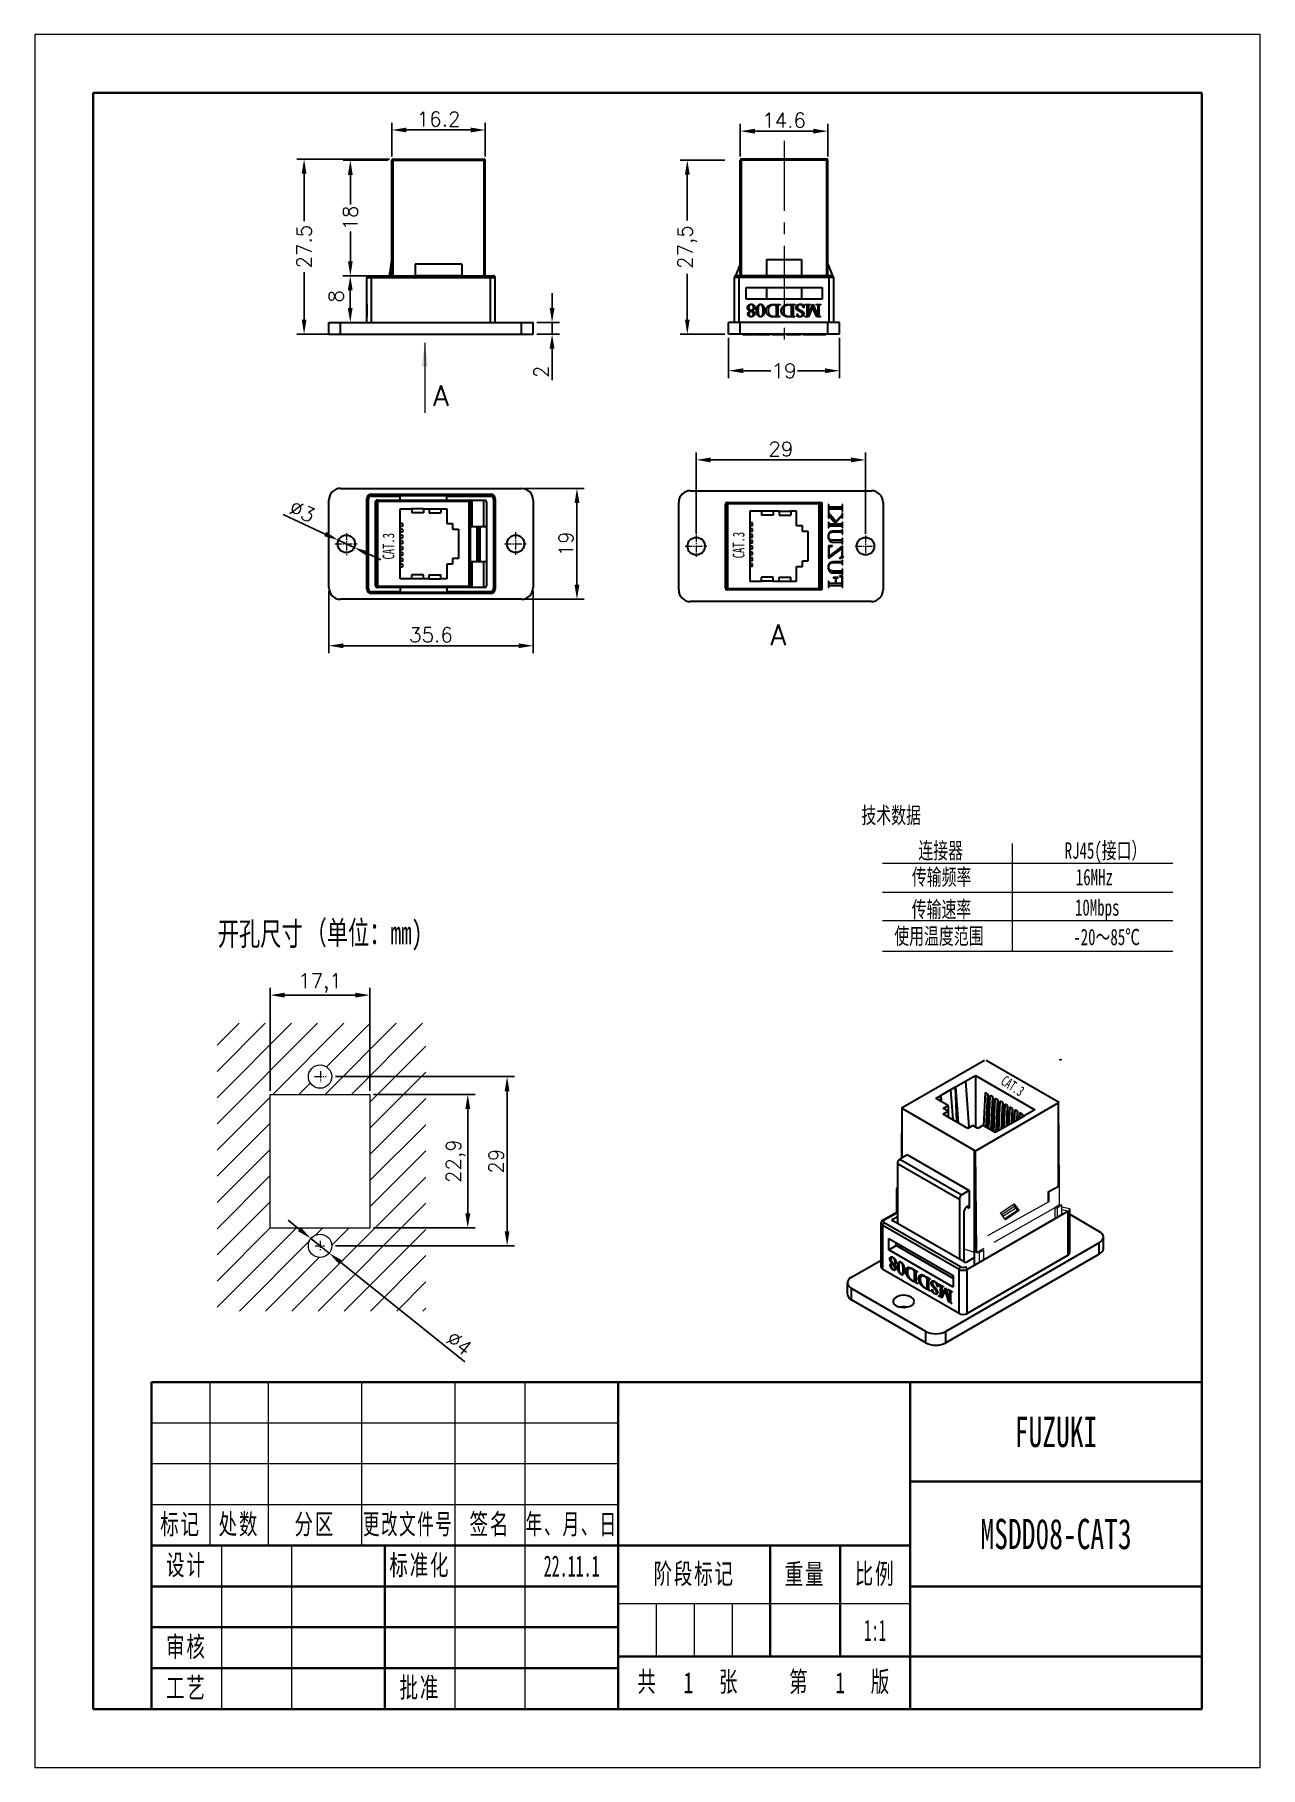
# Model space of a CAD drawing. Header units: millimetres. Extents: x -105 to 105, y -148 to 148.
import ezdxf
from ezdxf.enums import TextEntityAlignment as Align

# ---------------------------------------------------------------- set-up
doc = ezdxf.new("R2010")
doc.units = ezdxf.units.MM
doc.header["$PDSIZE"] = -5
doc.linetypes.add('点画线', pattern=[18, 12, -2, 2, -2])
doc.layers.get('0').update_dxf_attribs({"lineweight": 18})
for name, color, linetype, lineweight in [('尺寸线层', 3, 'Continuous', 18), ('粗实线层', 7, 'Continuous', 35), ('细实线层', 7, 'Continuous', 18)]:
    doc.layers.add(name, color=color, linetype=linetype, lineweight=lineweight)
doc.styles.get("Standard").update_dxf_attribs({"font": 'txt.shx'})
doc.styles.add('标准', font='', dxfattribs={"width": 0.667, "height": 2})
doc.styles.get('标准').set_extended_font_data('SimSun')
doc.dimstyles.get("Standard").update_dxf_attribs({"dimtxt": 0.18, "dimasz": 0.18, "dimexe": 0.18, "dimexo": 0.0625, "dimgap": 0.09, "dimtad": 0, "dimtih": 1, "dimtoh": 1, "dimdec": 4, "dimzin": 0, "dimdsep": 46, "dimtxsty": 'Standard', "dimcen": 0.09, "dimdle": 0.36, "dimadec": 0, "dimazin": 0, "dimtfac": 1, "dimtdec": 4, "dimtofl": 0, "dimtmove": 0, "dimatfit": 3, "dimfxl": 1, "dimtolj": 1, "dimarcsym": 0})

msp = doc.modelspace()

# ---------------------------------------------------------------- texts
at = {"linetype": '点画线', "style": '标准', "width": 0.667}
for height, rotation, p in [(2, 90, (-43.381, 58.538)), (2, 90, (16.609, 58.734)), (1.8, 326.15366, (60.372, -31.305))]:
    msp.add_text('CAT.3', height=height, rotation=rotation, dxfattribs=at).set_placement(p)
for s, height, p in [('技术数据', 2.8, (36.655, 13.297)), ('连接器 ', 2.8, (46.408, 7.253)), ('RJ45(接口） ', 2.8, (71.478, 7.253)), ('传输频率', 2.8, (45.302, 2.729)), ('传输速率', 2.8, (45.276, -2.825)), ('（单位：mm)', 4, (-58.585, -7.428)), ('开孔尺寸', 4, (-73.641, -7.615)), ('使用温度范围', 2.8, (42.284, -7.409))]:
    msp.add_text(s, height=height, dxfattribs=at).set_placement(p)
at = {"style": '标准', "width": 0.667}
for s, p in [('16MHz', (73.39, 2.706)), ('10Mbps', (73.241, -2.51)), ('-20～85℃', (72.955, -7.571))]:
    msp.add_text(s, height=2.8, dxfattribs=at).set_placement(p)
at = {"layer": '尺寸线层', "color": 7}
for p in [(-35.416, 86.614), (22.408, 45.625)]:
    msp.add_text('A', height=3.5, dxfattribs=at).set_placement(p, align=Align.MIDDLE_CENTER)
at = {"layer": '尺寸线层', "color": 7, "attachment_point": 5, "line_spacing_factor": 0.963108, "style": '标准'}
for s, insert, char_height, width in [('\\T1.1;标记', (-80, -107), 3.4806, 18), ('\\T1.1;处数', (-70, -107), 3.4806, 18), ('\\T1.1;分区', (-57, -107), 3.4806, 30), ('\\T1.1;{\\W0.592404;更改文件号}', (-41, -107), 3.48056, 30), ('\\T1.1;签名', (-27, -107), 3.4806, 22), ('\\T1.1;{\\W0.605422;年、月、日}', (-13, -107), 3.48056, 30), ('\\T1.1;设计', (-79, -114), 3.4806, 22), ('\\T1.1;标准化', (-39, -114), 3.4806, 22), ('\\T1.1;阶段标记', (8, -115.5), 3.4806, 50), ('\\T1.1;重量', (27, -115.5), 3.4806, 22), ('\\T1.1;比例', (39, -115.5), 3.4806, 22), ('\\T1.1;审核', (-79, -128), 3.4806, 22), ('\\T1.1;工艺', (-79, -135), 3.4806, 22), ('\\T1.1;批准', (-39, -135), 3.4806, 22), ('\\T1.1;共', (0, -134), 3.4806, 8), ('\\T1.1;张', (14, -134), 3.4806, 8), ('\\T1.1;第', (26, -134), 3.4806, 8)]:
    msp.add_mtext(s, dxfattribs=dict(at, insert=insert, char_height=char_height, width=width))
at = {"layer": '尺寸线层', "color": 7, "insert": (40, -134), "char_height": 3.4806, "attachment_point": 5, "line_spacing_factor": 0.963108, "style": '标准'}
msp.add_mtext('{\\T1.1;版}', dxfattribs=at)
at = {"layer": '尺寸线层', "color": 7, "style": '标准'}
for tag, text, height, width, p in [('FUZUKI', '', 5.191, 0.667, (70, -91)), ('MSDD08-CAT3', '', 5.191, 0.667, (70, -108.5)), ('22.11.1', '', 3.633, 0.554163, (-13, -114)), ('1:1', '1:1', 3.6334, 0.510551, (39, -125)), ('1', '', 3.633, 0.667, (7, -134)), ('1', '', 3.633, 0.667, (33, -134))]:
    msp.add_attdef(tag, text=text, height=height, dxfattribs=dict(at, width=width)).set_placement(p, align=Align.MIDDLE_CENTER)

# ---------------------------------------------------------------- blocks, each defined once
blk = doc.blocks.new('$CAXA_FRAME_13B17AC1$')
at = {"layer": '粗实线层'}
for p, q in [((95, 138.5), (-95, 138.5)), ((-95, 138.5), (-95, -138.5)), ((95, -138.5), (95, 138.5)), ((-95, -138.5), (95, -138.5))]:
    blk.add_line(p, q, dxfattribs=at)
at = {"layer": '细实线层'}
for p, q in [((105, 148.5), (-105, 148.5)), ((-105, 148.5), (-105, -148.5)), ((105, -148.5), (105, 148.5)), ((-105, -148.5), (105, -148.5))]:
    blk.add_line(p, q, dxfattribs=at)
blk = doc.blocks.new('*X3')
at = {"layer": 'Defpoints', "color": 0, "transparency": 16777216}
for p in [(-43.6, 127.17), (-58.84, 97.17), (-43.6, 97.17)]:
    blk.add_point(p, dxfattribs=at)
at = {"layer": '尺寸线层', "color": 0, "linetype": 'Continuous', "lineweight": -2, "transparency": 16777216}
for p, q in [((-44.22, 127.17), (-60.09, 127.17)), ((-58.84, 124.67), (-58.84, 116.54)), ((-58.84, 99.67), (-58.84, 107.79)), ((-44.22, 97.17), (-60.09, 97.17))]:
    blk.add_line(p, q, dxfattribs=at)
at = {"layer": '尺寸线层', "color": 0, "transparency": 16777216}
for points in [[(-59.25, 124.67), (-58.42, 124.67), (-58.84, 127.17)], [(-59.25, 99.67), (-58.42, 99.67), (-58.84, 97.17)]]:
    blk.add_solid(points, dxfattribs=at)
at = {"layer": '尺寸线层', "color": 0, "transparency": 16777216, "insert": (-58.84, 112.17), "char_height": 2.5, "width": 5.7143, "attachment_point": 5, "rotation": 90, "bg_fill": 3, "box_fill_scale": 1.1, "bg_fill_color": 256, "bg_fill_true_color": 13158600, "bg_fill_transparency": 0}
blk.add_mtext('\\A1;27.5', dxfattribs=at)
blk = doc.blocks.new('*D4')
at = {"color": 0, "lineweight": -2, "transparency": 16777216}
for p, q in [((-54.6, 53.09), (-54.6, 42.5)), ((-19.6, 53.09), (-19.6, 42.5)), ((-52.1, 43.75), (-22.1, 43.75))]:
    blk.add_line(p, q, dxfattribs=at)
at = {"color": 0, "transparency": 16777216}
for points in [[(-52.1, 44.17), (-52.1, 43.34), (-54.6, 43.75)], [(-22.1, 44.17), (-22.1, 43.34), (-19.6, 43.75)]]:
    blk.add_solid(points, dxfattribs=at)
at = {"layer": 'Defpoints', "color": 0, "transparency": 16777216}
for p in [(-54.6, 53.72), (-19.6, 53.72), (-19.6, 43.75)]:
    blk.add_point(p, dxfattribs=at)
at = {"color": 0, "transparency": 16777216, "insert": (-37.1, 45.63), "char_height": 2.5, "width": 13.4444, "attachment_point": 5}
blk.add_mtext('\\A1;35.6', dxfattribs=at)
blk = doc.blocks.new('*D5')
at = {"color": 0, "lineweight": -2, "transparency": 16777216}
for p, q in [((-20.97, 70.72), (-10.84, 70.72)), ((-12.09, 68.22), (-12.09, 54.22)), ((-20.97, 51.72), (-10.84, 51.72))]:
    blk.add_line(p, q, dxfattribs=at)
at = {"color": 0, "transparency": 16777216}
for points in [[(-12.5, 68.22), (-11.67, 68.22), (-12.09, 70.72)], [(-12.5, 54.22), (-11.67, 54.22), (-12.09, 51.72)]]:
    blk.add_solid(points, dxfattribs=at)
at = {"layer": 'Defpoints', "color": 0, "transparency": 16777216}
for p in [(-21.6, 70.72), (-21.6, 51.72), (-12.09, 51.72)]:
    blk.add_point(p, dxfattribs=at)
at = {"color": 0, "transparency": 16777216, "insert": (-13.96, 61.22), "char_height": 2.5, "attachment_point": 5, "rotation": 90}
blk.add_mtext('\\A1;19', dxfattribs=at)
blk = doc.blocks.new('*D6')
at = {"color": 0, "lineweight": -2, "transparency": 16777216}
for p, q in [((8.35, 62.94), (8.35, 76.86)), ((10.85, 75.61), (34.85, 75.61)), ((37.35, 62.94), (37.35, 76.86))]:
    blk.add_line(p, q, dxfattribs=at)
at = {"color": 0, "linetype": '点画线', "transparency": 16777216}
for points in [[(10.85, 76.03), (10.85, 75.19), (8.35, 75.61)], [(34.85, 76.03), (34.85, 75.19), (37.35, 75.61)]]:
    blk.add_solid(points, dxfattribs=at)
at = {"layer": 'Defpoints', "color": 0, "linetype": '点画线', "transparency": 16777216}
for p in [(37.35, 75.61), (8.35, 62.32), (37.35, 62.32)]:
    blk.add_point(p, dxfattribs=at)
at = {"color": 0, "linetype": '点画线', "transparency": 16777216, "insert": (22.85, 77.48), "char_height": 2.5, "attachment_point": 5}
blk.add_mtext('\\A1;29', dxfattribs=at)
blk = doc.blocks.new('*D7')
at = {"color": 0, "lineweight": -2, "transparency": 16777216}
for p, q in [((-44.42, 126.97), (-52.16, 126.97)), ((-50.91, 124.47), (-50.91, 119.36)), ((-50.91, 109.67), (-50.91, 114.78)), ((-44.42, 107.17), (-52.16, 107.17))]:
    blk.add_line(p, q, dxfattribs=at)
at = {"color": 0, "linetype": '点画线', "transparency": 16777216}
for points in [[(-51.33, 124.47), (-50.5, 124.47), (-50.91, 126.97)], [(-51.33, 109.67), (-50.5, 109.67), (-50.91, 107.17)]]:
    blk.add_solid(points, dxfattribs=at)
at = {"layer": 'Defpoints', "color": 0, "linetype": '点画线', "transparency": 16777216}
for p in [(-43.8, 126.97), (-50.91, 107.17), (-43.8, 107.17)]:
    blk.add_point(p, dxfattribs=at)
at = {"color": 0, "linetype": '点画线', "transparency": 16777216, "insert": (-50.91, 117.07), "char_height": 2.5, "attachment_point": 5, "rotation": 90}
blk.add_mtext('\\A1;18', dxfattribs=at)
blk = doc.blocks.new('*D8')
at = {"color": 0, "lineweight": -2, "transparency": 16777216}
for p, q in [((-51.54, 107.17), (-52.18, 107.17)), ((-50.93, 104.67), (-50.93, 101.67)), ((-51.54, 99.17), (-52.18, 99.17))]:
    blk.add_line(p, q, dxfattribs=at)
at = {"color": 0, "linetype": '点画线', "transparency": 16777216}
for points in [[(-51.35, 104.67), (-50.52, 104.67), (-50.93, 107.17)], [(-51.35, 101.67), (-50.52, 101.67), (-50.93, 99.17)]]:
    blk.add_solid(points, dxfattribs=at)
at = {"layer": 'Defpoints', "color": 0, "linetype": '点画线', "transparency": 16777216}
for p in [(-50.91, 107.17), (-50.93, 99.17), (-50.91, 99.17)]:
    blk.add_point(p, dxfattribs=at)
at = {"color": 0, "linetype": '点画线', "transparency": 16777216, "insert": (-53.36, 103.64), "char_height": 2.5, "attachment_point": 5, "rotation": 90}
blk.add_mtext('\\A1;8', dxfattribs=at)
blk = doc.blocks.new('*D9')
at = {"color": 0, "lineweight": -2, "transparency": 16777216}
for p, q in [((-16.35, 101.67), (-16.35, 104.17)), ((-18.97, 99.17), (-15.1, 99.17)), ((-16.35, 99.17), (-16.35, 97.17)), ((-18.97, 97.17), (-15.1, 97.17)), ((-16.35, 94.67), (-16.35, 89.25))]:
    blk.add_line(p, q, dxfattribs=at)
at = {"color": 0, "linetype": '点画线', "transparency": 16777216}
for points in [[(-16.77, 101.67), (-15.93, 101.67), (-16.35, 99.17)], [(-16.77, 94.67), (-15.93, 94.67), (-16.35, 97.17)]]:
    blk.add_solid(points, dxfattribs=at)
at = {"layer": 'Defpoints', "color": 0, "linetype": '点画线', "transparency": 16777216}
for p in [(-19.6, 99.17), (-19.6, 97.17), (-16.35, 97.17)]:
    blk.add_point(p, dxfattribs=at)
at = {"color": 0, "linetype": '点画线', "transparency": 16777216, "insert": (-18.23, 90.71), "char_height": 2.5, "attachment_point": 5, "rotation": 90}
blk.add_mtext('\\A1;2', dxfattribs=at)
blk = doc.blocks.new('*D10')
at = {"color": 0, "lineweight": -2, "transparency": 16777216}
for p, q in [((13.9, 96.54), (13.9, 89.64)), ((32.9, 96.54), (32.9, 89.64)), ((16.4, 90.89), (21.11, 90.89)), ((30.4, 90.89), (25.69, 90.89))]:
    blk.add_line(p, q, dxfattribs=at)
at = {"color": 0, "linetype": '点画线', "transparency": 16777216}
for points in [[(16.4, 91.31), (16.4, 90.48), (13.9, 90.89)], [(30.4, 91.31), (30.4, 90.48), (32.9, 90.89)]]:
    blk.add_solid(points, dxfattribs=at)
at = {"layer": 'Defpoints', "color": 0, "linetype": '点画线', "transparency": 16777216}
for p in [(13.9, 97.17), (32.9, 97.17), (32.9, 90.89)]:
    blk.add_point(p, dxfattribs=at)
at = {"color": 0, "linetype": '点画线', "transparency": 16777216, "insert": (23.4, 90.89), "char_height": 2.5, "attachment_point": 5}
blk.add_mtext('\\A1;19', dxfattribs=at)
blk = doc.blocks.new('*D11')
at = {"color": 0, "lineweight": -2, "transparency": 16777216}
for p, q in [((13.27, 126.99), (5.57, 126.99)), ((6.82, 124.49), (6.82, 116.66)), ((6.82, 99.67), (6.82, 107.5)), ((13.27, 97.17), (5.57, 97.17))]:
    blk.add_line(p, q, dxfattribs=at)
at = {"color": 0, "linetype": '点画线', "transparency": 16777216}
for points in [[(6.41, 124.49), (7.24, 124.49), (6.82, 126.99)], [(6.41, 99.67), (7.24, 99.67), (6.82, 97.17)]]:
    blk.add_solid(points, dxfattribs=at)
at = {"layer": 'Defpoints', "color": 0, "linetype": '点画线', "transparency": 16777216}
for p in [(6.82, 126.99), (13.9, 126.99), (13.9, 97.17)]:
    blk.add_point(p, dxfattribs=at)
at = {"color": 0, "linetype": '点画线', "transparency": 16777216, "insert": (6.82, 112.08), "char_height": 2.5, "attachment_point": 5, "rotation": 90}
blk.add_mtext('\\A1;27,5', dxfattribs=at)
blk = doc.blocks.new('*D12')
at = {"color": 0, "lineweight": -2, "transparency": 16777216}
for p, q in [((-55.23, 62.9), (-62.41, 66.23)), ((-50.24, 60.59), (-52.96, 61.85)), ((-47.97, 59.54), (-45.7, 58.48))]:
    blk.add_line(p, q, dxfattribs=at)
at = {"color": 0, "linetype": '点画线', "transparency": 16777216}
for points in [[(-55.05, 63.28), (-55.4, 62.52), (-52.96, 61.85)], [(-47.79, 59.91), (-48.14, 59.16), (-50.24, 60.59)]]:
    blk.add_solid(points, dxfattribs=at)
at = {"layer": 'Defpoints', "color": 0, "linetype": '点画线', "transparency": 16777216}
for p in [(-52.96, 61.85), (-50.24, 60.59)]:
    blk.add_point(p, dxfattribs=at)
at = {"color": 0, "linetype": '点画线', "transparency": 16777216, "insert": (-59.16, 66.79), "char_height": 2.5, "attachment_point": 5, "rotation": 335.1344}
blk.add_mtext('\\A1;∅3', dxfattribs=at)
blk = doc.blocks.new('*D16')
at = {"color": 0, "lineweight": -2, "transparency": 16777216}
for p, q in [((-43.8, 127.59), (-43.8, 133.41)), ((-41.3, 132.16), (-30.3, 132.16)), ((-27.8, 127.59), (-27.8, 133.41))]:
    blk.add_line(p, q, dxfattribs=at)
at = {"color": 0, "linetype": '点画线', "transparency": 16777216}
for points in [[(-41.3, 132.57), (-41.3, 131.74), (-43.8, 132.16)], [(-30.3, 132.57), (-30.3, 131.74), (-27.8, 132.16)]]:
    blk.add_solid(points, dxfattribs=at)
at = {"layer": 'Defpoints', "color": 0, "linetype": '点画线', "transparency": 16777216}
for p in [(-27.8, 132.16), (-43.8, 126.97), (-27.8, 126.97)]:
    blk.add_point(p, dxfattribs=at)
at = {"color": 0, "linetype": '点画线', "transparency": 16777216, "insert": (-35.8, 134.03), "char_height": 2.5, "attachment_point": 5}
blk.add_mtext('\\A1;16.2', dxfattribs=at)
blk = doc.blocks.new('*D17')
at = {"color": 0, "lineweight": -2, "transparency": 16777216}
for p, q in [((15.9, 127.59), (15.9, 133.21)), ((18.4, 131.96), (28.4, 131.96)), ((30.9, 127.59), (30.9, 133.21))]:
    blk.add_line(p, q, dxfattribs=at)
at = {"color": 0, "linetype": '点画线', "transparency": 16777216}
for points in [[(18.4, 132.37), (18.4, 131.54), (15.9, 131.96)], [(28.4, 132.37), (28.4, 131.54), (30.9, 131.96)]]:
    blk.add_solid(points, dxfattribs=at)
at = {"layer": 'Defpoints', "color": 0, "linetype": '点画线', "transparency": 16777216}
for p in [(30.9, 131.96), (15.9, 126.97), (30.9, 126.97)]:
    blk.add_point(p, dxfattribs=at)
at = {"color": 0, "linetype": '点画线', "transparency": 16777216, "insert": (23.4, 133.83), "char_height": 2.5, "attachment_point": 5}
blk.add_mtext('\\A1;14.6', dxfattribs=at)
blk = doc.blocks.new('*D36')
at = {"color": 0, "lineweight": -2, "transparency": 16777216}
for p, q in [((-64.66, -32.53), (-64.66, -14.89)), ((-62.16, -16.14), (-50.06, -16.14)), ((-47.56, -32.53), (-47.56, -14.89))]:
    blk.add_line(p, q, dxfattribs=at)
at = {"color": 0, "linetype": '点画线', "transparency": 16777216}
for points in [[(-62.16, -15.72), (-62.16, -16.55), (-64.66, -16.14)], [(-50.06, -15.72), (-50.06, -16.55), (-47.56, -16.14)]]:
    blk.add_solid(points, dxfattribs=at)
at = {"layer": 'Defpoints', "color": 0, "linetype": '点画线', "transparency": 16777216}
for p in [(-47.56, -16.14), (-64.66, -33.15), (-47.56, -33.15)]:
    blk.add_point(p, dxfattribs=at)
at = {"color": 0, "linetype": '点画线', "transparency": 16777216, "insert": (-56.11, -14.05), "char_height": 2.5, "attachment_point": 5}
blk.add_mtext('\\A1;17,1', dxfattribs=at)
blk = doc.blocks.new('*D35')
at = {"color": 0, "lineweight": -2, "transparency": 16777216}
for p, q in [((-46.93, -33.15), (-29.54, -33.15)), ((-30.79, -35.65), (-30.79, -53.55)), ((-46.93, -56.05), (-29.54, -56.05))]:
    blk.add_line(p, q, dxfattribs=at)
at = {"color": 0, "linetype": '点画线', "transparency": 16777216}
for points in [[(-31.21, -35.65), (-30.37, -35.65), (-30.79, -33.15)], [(-31.21, -53.55), (-30.37, -53.55), (-30.79, -56.05)]]:
    blk.add_solid(points, dxfattribs=at)
at = {"layer": 'Defpoints', "color": 0, "linetype": '点画线', "transparency": 16777216}
for p in [(-47.56, -33.15), (-47.56, -56.05), (-30.79, -56.05)]:
    blk.add_point(p, dxfattribs=at)
at = {"color": 0, "linetype": '点画线', "transparency": 16777216, "insert": (-32.87, -44.6), "char_height": 2.5, "attachment_point": 5, "rotation": 90}
blk.add_mtext('\\A1;22,9', dxfattribs=at)
blk = doc.blocks.new('*D37')
at = {"color": 0, "lineweight": -2, "transparency": 16777216}
for p, q in [((-53.48, -30.1), (-22.81, -30.1)), ((-24.06, -32.6), (-24.06, -56.6)), ((-53.48, -59.1), (-22.81, -59.1))]:
    blk.add_line(p, q, dxfattribs=at)
at = {"color": 0, "linetype": '点画线', "transparency": 16777216}
for points in [[(-24.48, -32.6), (-23.64, -32.6), (-24.06, -30.1)], [(-24.48, -56.6), (-23.64, -56.6), (-24.06, -59.1)]]:
    blk.add_solid(points, dxfattribs=at)
at = {"layer": 'Defpoints', "color": 0, "linetype": '点画线', "transparency": 16777216}
for p in [(-54.11, -30.1), (-54.11, -59.1), (-24.06, -59.1)]:
    blk.add_point(p, dxfattribs=at)
at = {"color": 0, "linetype": '点画线', "transparency": 16777216, "insert": (-25.94, -44.6), "char_height": 2.5, "attachment_point": 5, "rotation": 90}
blk.add_mtext('\\A1;29', dxfattribs=at)
blk = doc.blocks.new('*D38')
at = {"color": 0, "lineweight": -2, "transparency": 16777216}
for p, q in [((-59.62, -56.29), (-61.57, -54.73)), ((-57.67, -57.85), (-54.55, -60.35)), ((-52.6, -61.92), (-31.32, -78.97))]:
    blk.add_line(p, q, dxfattribs=at)
at = {"color": 0, "linetype": '点画线', "transparency": 16777216}
for points in [[(-59.36, -55.96), (-59.88, -56.61), (-57.67, -57.85)], [(-52.34, -61.59), (-52.86, -62.24), (-54.55, -60.35)]]:
    blk.add_solid(points, dxfattribs=at)
at = {"layer": 'Defpoints', "color": 0, "linetype": '点画线', "transparency": 16777216}
for p in [(-57.67, -57.85), (-54.55, -60.35)]:
    blk.add_point(p, dxfattribs=at)
at = {"color": 0, "linetype": '点画线', "transparency": 16777216, "insert": (-32.26, -75.81), "char_height": 2.5, "attachment_point": 5, "rotation": 321.2858}
blk.add_mtext('\\A1;∅4', dxfattribs=at)

# ---------------------------------------------------------------- dimensions: what is measured, and where the dimension line sits
at = {"linetype": '点画线'}
dim = msp.add_aligned_dim(p1=(15.9, 126.968), p2=(30.9, 126.968), distance=4.99, text='14.6', dimstyle='Standard', override={"dimtxt": 2.5, "dimasz": 2.5, "dimexe": 1.25, "dimexo": 0.625, "dimgap": 0.625, "dimtad": 1, "dimtih": 0, "dimtoh": 0, "dimdec": 2, "dimzin": 8, "dimdsep": 44, "dimdle": 5, "dimtdec": 2, "dimtofl": 1, "dimatfit": 0, "dimarcsym": 1}, dxfattribs=at)
dim.commit()
dim.dimension.update_dxf_attribs({"geometry": '*D17', "text_midpoint": (23.4, 133.833)})
dim = msp.add_linear_dim(base=(6.824, 126.993), p1=(13.9, 97.168), p2=(13.9, 126.993), angle=90, text='27,5', dimstyle='Standard', override={"dimtxt": 2.5, "dimasz": 2.5, "dimexe": 1.25, "dimexo": 0.625, "dimgap": 0.625, "dimtih": 0, "dimtoh": 0, "dimdec": 2, "dimzin": 8, "dimdsep": 44, "dimdle": 5, "dimtdec": 2, "dimtofl": 1, "dimatfit": 0, "dimarcsym": 1}, dxfattribs=at)
dim.commit()
dim.dimension.update_dxf_attribs({"geometry": '*D11', "text_midpoint": (6.824, 112.08)})
for base, p1, p2, picture, middle in [((-16.351, 97.168), (-19.598, 99.168), (-19.598, 97.168), '*D9', (-18.226, 90.709)), ((-24.06, -59.104), (-54.107, -30.104), (-54.107, -59.104), '*D37', (-25.935, -44.604)), ((-30.791, -56.054), (-47.557, -33.154), (-47.557, -56.054), '*D35', (-32.874, -44.604))]:
    dim = msp.add_linear_dim(base=base, p1=p1, p2=p2, angle=90, dimstyle='Standard', override={"dimtxt": 2.5, "dimasz": 2.5, "dimexe": 1.25, "dimexo": 0.625, "dimgap": 0.625, "dimtad": 1, "dimtih": 0, "dimtoh": 0, "dimdec": 2, "dimzin": 8, "dimdsep": 44, "dimdle": 5, "dimtdec": 2, "dimtofl": 1, "dimatfit": 0, "dimarcsym": 1}, dxfattribs=at)
    dim.commit()
    dim.dimension.update_dxf_attribs({"geometry": picture, "text_midpoint": middle})
for base, p1, p2, override, picture, middle in [((32.9, 90.894), (13.9, 97.168), (32.9, 97.168), {"dimtxt": 2.5, "dimasz": 2.5, "dimexe": 1.25, "dimexo": 0.625, "dimgap": 0.625, "dimtih": 0, "dimtoh": 0, "dimdec": 2, "dimzin": 8, "dimdsep": 44, "dimdle": 5, "dimtdec": 2, "dimtofl": 1, "dimatfit": 0, "dimarcsym": 1}, '*D10', (23.4, 90.894)), ((37.353, 75.609), (8.353, 62.319), (37.353, 62.319), {"dimtxt": 2.5, "dimasz": 2.5, "dimexe": 1.25, "dimexo": 0.625, "dimgap": 0.625, "dimtad": 1, "dimtih": 0, "dimtoh": 0, "dimdec": 2, "dimzin": 8, "dimdsep": 44, "dimdle": 5, "dimtdec": 2, "dimtofl": 1, "dimatfit": 0, "dimarcsym": 1}, '*D6', (22.853, 77.484))]:
    dim = msp.add_linear_dim(base=base, p1=p1, p2=p2, dimstyle='Standard', override=override, dxfattribs=at)
    dim.commit()
    dim.dimension.update_dxf_attribs({"geometry": picture, "text_midpoint": middle})
dim = msp.add_diameter_dim_2p(p1=(-50.237, 60.587), p2=(-52.959, 61.848), dimstyle='Standard', override={"dimtxt": 2.5, "dimasz": 2.5, "dimexe": 1.25, "dimexo": 0.625, "dimgap": 0.625, "dimtad": 1, "dimtih": 0, "dimtoh": 0, "dimdec": 2, "dimzin": 8, "dimdsep": 44, "dimdle": 5, "dimtdec": 2, "dimtofl": 1, "dimatfit": 0, "dimarcsym": 1}, dxfattribs=at)
dim.commit()
dim.dimension.update_dxf_attribs({"geometry": '*D12', "text_midpoint": (-59.165, 66.791)})
dim = msp.add_aligned_dim(p1=(-21.598, 70.718), p2=(-21.598, 51.718), distance=9.513, dimstyle='Standard', override={"dimtxt": 2.5, "dimasz": 2.5, "dimexe": 1.25, "dimexo": 0.625, "dimgap": 0.625, "dimtad": 1, "dimtih": 0, "dimtoh": 0, "dimdec": 2, "dimzin": 8, "dimdsep": 44, "dimdle": 5, "dimtdec": 2, "dimtofl": 1, "dimatfit": 0, "dimarcsym": 1})
dim.commit()
dim.dimension.update_dxf_attribs({"geometry": '*D5', "text_midpoint": (-13.96, 61.218)})
dim = msp.add_aligned_dim(p1=(-54.598, 53.718), p2=(-19.598, 53.718), distance=-9.965, text='<>.6', dimstyle='Standard', override={"dimtxt": 2.5, "dimasz": 2.5, "dimexe": 1.25, "dimexo": 0.625, "dimgap": 0.625, "dimtad": 1, "dimtih": 0, "dimtoh": 0, "dimdec": 2, "dimzin": 8, "dimdsep": 44, "dimdle": 5, "dimtdec": 2, "dimtofl": 1, "dimatfit": 0, "dimarcsym": 1})
dim.commit()
dim.dimension.update_dxf_attribs({"geometry": '*D4', "text_midpoint": (-37.098, 45.628)})
dim = msp.add_linear_dim(base=(-47.557, -16.137), p1=(-64.657, -33.154), p2=(-47.557, -33.154), dimstyle='Standard', override={"dimtxt": 2.5, "dimasz": 2.5, "dimexe": 1.25, "dimexo": 0.625, "dimgap": 0.625, "dimtad": 1, "dimtih": 0, "dimtoh": 0, "dimdec": 2, "dimzin": 8, "dimdsep": 44, "dimdle": 5, "dimtdec": 2, "dimtofl": 1, "dimatfit": 0, "dimarcsym": 1}, dxfattribs=at)
dim.commit()
dim.dimension.update_dxf_attribs({"geometry": '*D36', "text_midpoint": (-56.107, -16.137), "dimtype": 160})
dim = msp.add_diameter_dim_2p(p1=(-57.668, -57.853), p2=(-54.547, -60.355), dimstyle='Standard', override={"dimtxt": 2.5, "dimasz": 2.5, "dimexe": 1.25, "dimexo": 0.625, "dimgap": 0.625, "dimtad": 1, "dimtih": 0, "dimtoh": 0, "dimdec": 2, "dimzin": 8, "dimdsep": 44, "dimdle": 5, "dimtdec": 2, "dimtofl": 1, "dimatfit": 0, "dimarcsym": 1}, dxfattribs=at)
dim.commit()
dim.dimension.update_dxf_attribs({"geometry": '*D38', "text_midpoint": (-33.435, -77.277), "dimtype": 163})

# ---------------------------------------------------------------- hatches: boundary and pattern name
h = msp.add_hatch()
h.set_pattern_fill('ANSI31', color=256)
h.set_pattern_definition([(45, (-6.4482, -11.3092), (-2.24506, 2.24506), [])])
h.paths.add_polyline_path([(-37.97, -20.967), (-73.759, -20.967), (-73.759, -70.285), (-37.97, -70.285)])
h.paths.add_polyline_path([(-64.657, -33.154), (-47.557, -33.154), (-47.557, -56.054), (-64.657, -56.054)], flags=16)
h.paths.add_polyline_path([(-54.107, -30.104, -1), (-58.107, -30.104, -1)], flags=16)
h.paths.add_polyline_path([(-54.107, -59.104, -1), (-58.107, -59.104, -1)], flags=16)
at = {"layer": '尺寸线层', "linetype": 'Continuous'}
msp.add_hatch(color=7, dxfattribs=at).paths.add_polyline_path([(-38.155, 95.653), (-37.655, 91.653), (-38.655, 91.653)], flags=0)

# ---------------------------------------------------------------- linework, layer by layer
at = {"linetype": '点画线'}
for p, q in [((23.4, 130.274), (23.4, 94.386)), ((70.513, -48.83), (68.605, -49.869)), ((68.605, -49.869), (68.617, -51.657)), ((70.513, -48.94), (68.735, -49.92)), ((68.735, -49.92), (68.735, -51.592)), ((70.285, -48.954), (70.285, -49.065)), ((70.513, -48.94), (70.513, -52.104)), ((68.735, -51.592), (56.357, -58.417)), ((69.764, -52.571), (56.712, -60.057)), ((60.502, -53.457), (62.833, -51.929)), ((61.311, -54.625), (60.502, -53.457)), ((60.684, -53.72), (62.833, -52.294)), ((60.907, -54.041), (63.067, -52.624)), ((63.389, -53.078), (61.215, -54.487)), ((63.673, -53.076), (61.311, -54.625)), ((62.833, -51.929), (63.673, -53.076)), ((62.833, -51.929), (62.833, -52.294)), ((62.833, -52.294), (63.389, -53.078)), ((63.389, -53.078), (63.673, -53.078)), ((70.513, -52.104), (69.764, -52.571)), ((69.764, -52.571), (70.169, -52.571)), ((69.764, -52.571), (69.764, -54.472)), ((70.169, -52.571), (70.924, -52.082)), ((70.169, -52.571), (70.169, -54.238)), ((70.513, -52.104), (70.924, -52.082)), ((70.924, -52.082), (70.924, -53.802)), ((72.336, -52.757), (70.924, -52.508)), ((72.055, -53.149), (70.924, -52.942)), ((56.018, -60.261), (54.278, -59.688)), ((56.712, -60.057), (56.357, -60.261)), ((56.357, -60.261), (56.84, -60.28)), ((57.575, -59.865), (56.84, -60.28)), ((56.84, -60.28), (56.84, -61.934)), ((57.051, -59.865), (57.574, -59.865)), ((57.575, -59.865), (57.573, -61.511))]:
    msp.add_line(p, q, dxfattribs=at)
at = {"color": 7, "lineweight": 30, "ltscale": 0.495}
for p, q in [((-43.798, 107.168), (-43.798, 126.968)), ((-43.598, 107.168), (-43.598, 126.968)), ((-27.998, 107.168), (-27.998, 126.968)), ((-27.798, 107.168), (-27.798, 126.968)), ((15.9, 107.168), (15.9, 126.968)), ((16.1, 107.168), (16.1, 126.968)), ((30.7, 107.168), (30.7, 126.968)), ((30.9, 107.168), (30.9, 126.968))]:
    msp.add_line(p, q, dxfattribs=at)
at = {"color": 7, "lineweight": 30, "ltscale": 0.005}
for p, q in [((-43.798, 126.968), (-43.598, 126.968)), ((-43.598, 126.968), (-43.598, 127.168)), ((-27.998, 126.968), (-27.998, 127.168)), ((-27.998, 126.968), (-27.798, 126.968)), ((16.1, 126.968), (15.9, 126.968)), ((16.1, 126.968), (16.1, 127.168)), ((30.7, 126.968), (30.7, 127.168)), ((30.9, 126.968), (30.7, 126.968)), ((-46.398, 68.518), (-46.198, 68.518)), ((-46.198, 68.718), (-46.198, 68.518)), ((-30.598, 68.718), (-30.598, 68.518)), ((-30.398, 68.518), (-30.598, 68.518)), ((13.753, 68.319), (13.753, 68.119)), ((29.353, 68.319), (29.353, 68.119)), ((13.553, 68.119), (13.753, 68.119)), ((29.553, 68.119), (29.353, 68.119)), ((-46.598, 63.718), (-46.398, 63.718)), ((13.553, 63.319), (13.353, 63.319)), ((-46.598, 57.718), (-46.398, 57.718)), ((13.553, 57.319), (13.353, 57.319)), ((-46.398, 53.918), (-46.198, 53.918)), ((-46.198, 53.718), (-46.198, 53.918)), ((-30.598, 53.718), (-30.598, 53.918)), ((-30.398, 53.918), (-30.598, 53.918)), ((13.553, 53.519), (13.753, 53.519)), ((13.753, 53.319), (13.753, 53.519)), ((29.353, 53.319), (29.353, 53.519)), ((29.553, 53.519), (29.353, 53.519))]:
    msp.add_line(p, q, dxfattribs=at)
at = {"color": 7, "lineweight": 30, "ltscale": 0.39}
for p, q in [((-43.598, 127.168), (-27.998, 127.168)), ((-43.598, 126.968), (-27.998, 126.968)), ((-43.598, 97.168), (-27.998, 97.168)), ((-46.198, 68.718), (-30.598, 68.718)), ((-46.198, 68.518), (-30.598, 68.518)), ((-30.598, 53.918), (-46.198, 53.918)), ((-30.598, 53.718), (-46.198, 53.718))]:
    msp.add_line(p, q, dxfattribs=at)
at = {"color": 7, "lineweight": 30, "ltscale": 0.365}
for p, q in [((30.7, 127.168), (16.1, 127.168)), ((30.7, 126.968), (16.1, 126.968)), ((-46.398, 53.918), (-46.398, 68.518)), ((-46.198, 53.918), (-46.198, 68.518)), ((-30.598, 68.518), (-30.598, 53.918)), ((-30.398, 68.518), (-30.398, 53.918)), ((13.553, 53.519), (13.553, 68.119)), ((13.753, 53.519), (13.753, 68.119)), ((29.353, 68.119), (29.353, 53.519)), ((29.553, 68.119), (29.553, 53.519))]:
    msp.add_line(p, q, dxfattribs=at)
at = {"color": 7, "lineweight": 30, "ltscale": 2.53677e-05}
msp.add_line((21.902, 127.168), (21.903, 127.168), dxfattribs=at)
at = {"color": 7, "lineweight": 30, "ltscale": 4.17709e-05}
msp.add_line((21.903, 127.168), (21.904, 127.168), dxfattribs=at)
at = {"color": 7, "lineweight": 30, "ltscale": 5.87463e-05}
msp.add_line((21.904, 127.168), (21.907, 127.168), dxfattribs=at)
at = {"color": 7, "lineweight": 30, "ltscale": 7.53403e-05}
for p, q in [((21.907, 127.168), (21.91, 127.168)), ((22.289, 127.168), (22.292, 127.168))]:
    msp.add_line(p, q, dxfattribs=at)
at = {"color": 7, "lineweight": 30, "ltscale": 9.23157e-05}
msp.add_line((21.91, 127.168), (21.913, 127.168), dxfattribs=at)
at = {"color": 7, "lineweight": 30, "ltscale": 0.00010891}
msp.add_line((21.913, 127.168), (21.918, 127.168), dxfattribs=at)
at = {"color": 7, "lineweight": 30, "ltscale": 0.000125694}
msp.add_line((21.918, 127.168), (21.923, 127.168), dxfattribs=at)
at = {"color": 7, "lineweight": 30, "ltscale": 0.000142479}
msp.add_line((21.923, 127.168), (21.928, 127.168), dxfattribs=at)
at = {"color": 7, "lineweight": 30, "ltscale": 0.000159073}
msp.add_line((21.928, 127.168), (21.935, 127.168), dxfattribs=at)
at = {"color": 7, "lineweight": 30, "ltscale": 0.000172043}
msp.add_line((21.935, 127.168), (21.942, 127.168), dxfattribs=at)
at = {"color": 7, "lineweight": 30, "ltscale": 0.000180626}
msp.add_line((21.942, 127.168), (21.949, 127.168), dxfattribs=at)
at = {"color": 7, "lineweight": 30, "ltscale": 0.00018959}
msp.add_line((21.949, 127.168), (21.957, 127.168), dxfattribs=at)
at = {"color": 7, "lineweight": 30, "ltscale": 0.000197983}
msp.add_line((21.957, 127.168), (21.964, 127.168), dxfattribs=at)
at = {"color": 7, "lineweight": 30, "ltscale": 0.000206757}
msp.add_line((21.964, 127.168), (21.973, 127.168), dxfattribs=at)
at = {"color": 7, "lineweight": 30, "ltscale": 0.000215721}
msp.add_line((21.973, 127.168), (21.981, 127.168), dxfattribs=at)
at = {"color": 7, "lineweight": 30, "ltscale": 0.000224113}
msp.add_line((21.981, 127.168), (21.99, 127.168), dxfattribs=at)
at = {"color": 7, "lineweight": 30, "ltscale": 0.000233078}
msp.add_line((21.99, 127.168), (22, 127.168), dxfattribs=at)
at = {"color": 7, "lineweight": 30, "ltscale": 0.000241661}
msp.add_line((22, 127.168), (22.009, 127.168), dxfattribs=at)
at = {"color": 7, "lineweight": 30, "ltscale": 0.000250244}
msp.add_line((22.009, 127.168), (22.019, 127.168), dxfattribs=at)
at = {"color": 7, "lineweight": 30, "ltscale": 0.000369263}
for p, q in [((22.019, 127.168), (22.034, 127.168)), ((-47.439, 97.118), (-47.454, 97.118))]:
    msp.add_line(p, q, dxfattribs=at)
at = {"color": 7, "lineweight": 30, "ltscale": 0.000382996}
msp.add_line((22.034, 127.168), (22.049, 127.168), dxfattribs=at)
at = {"color": 7, "lineweight": 30, "ltscale": 0.000397301}
msp.add_line((22.049, 127.168), (22.065, 127.168), dxfattribs=at)
at = {"color": 7, "lineweight": 30, "ltscale": 0.000411415}
msp.add_line((22.065, 127.168), (22.082, 127.168), dxfattribs=at)
at = {"color": 7, "lineweight": 30, "ltscale": 0.000425339}
msp.add_line((22.082, 127.168), (22.099, 127.168), dxfattribs=at)
at = {"color": 7, "lineweight": 30, "ltscale": 0.000439453}
msp.add_line((22.099, 127.168), (22.116, 127.168), dxfattribs=at)
at = {"color": 7, "lineweight": 30, "ltscale": 0.000453568}
msp.add_line((22.116, 127.168), (22.134, 127.168), dxfattribs=at)
at = {"color": 7, "lineweight": 30, "ltscale": 0.000467682}
msp.add_line((22.134, 127.168), (22.153, 127.168), dxfattribs=at)
at = {"color": 7, "lineweight": 30, "ltscale": 0.000481606}
msp.add_line((22.153, 127.168), (22.172, 127.168), dxfattribs=at)
at = {"color": 7, "lineweight": 30, "ltscale": 0.00049572}
msp.add_line((22.172, 127.168), (22.192, 127.168), dxfattribs=at)
at = {"color": 7, "lineweight": 30, "ltscale": 0.000477791}
msp.add_line((22.192, 127.168), (22.211, 127.168), dxfattribs=at)
at = {"color": 7, "lineweight": 30, "ltscale": 0.000427437}
msp.add_line((22.211, 127.168), (22.228, 127.168), dxfattribs=at)
at = {"color": 7, "lineweight": 30, "ltscale": 0.000377083}
msp.add_line((22.228, 127.168), (22.244, 127.168), dxfattribs=at)
at = {"color": 7, "lineweight": 30, "ltscale": 0.00032692}
msp.add_line((22.244, 127.168), (22.257, 127.168), dxfattribs=at)
at = {"color": 7, "lineweight": 30, "ltscale": 0.000276566}
for p, q in [((22.257, 127.168), (22.268, 127.168)), ((-30.863, 97.168), (-30.852, 97.168))]:
    msp.add_line(p, q, dxfattribs=at)
at = {"color": 7, "lineweight": 30, "ltscale": 0.000226212}
msp.add_line((22.268, 127.168), (22.277, 127.168), dxfattribs=at)
at = {"color": 7, "lineweight": 30, "ltscale": 0.000175858}
msp.add_line((22.277, 127.168), (22.284, 127.168), dxfattribs=at)
at = {"color": 7, "lineweight": 30, "ltscale": 0.000125885}
msp.add_line((22.284, 127.168), (22.289, 127.168), dxfattribs=at)
at = {"color": 7, "lineweight": 30, "ltscale": 2.5177e-05}
msp.add_line((22.292, 127.168), (22.293, 127.168), dxfattribs=at)
at = {"color": 7, "lineweight": 30, "ltscale": 0.012202}
msp.add_line((26.348, 127.168), (26.836, 127.168), dxfattribs=at)
at = {"color": 7, "lineweight": 30, "ltscale": 0.000343895}
msp.add_line((26.836, 127.168), (26.849, 127.168), dxfattribs=at)
at = {"color": 7, "lineweight": 30, "ltscale": 0.000307846}
msp.add_line((26.849, 127.168), (26.862, 127.168), dxfattribs=at)
at = {"color": 7, "lineweight": 30, "ltscale": 0.000271416}
msp.add_line((26.862, 127.168), (26.873, 127.168), dxfattribs=at)
at = {"color": 7, "lineweight": 30, "ltscale": 0.000235367}
msp.add_line((26.873, 127.168), (26.882, 127.168), dxfattribs=at)
at = {"color": 7, "lineweight": 30, "ltscale": 0.000199127}
msp.add_line((26.882, 127.168), (26.89, 127.168), dxfattribs=at)
at = {"color": 7, "lineweight": 30, "ltscale": 0.000162888}
msp.add_line((26.89, 127.168), (26.897, 127.168), dxfattribs=at)
at = {"color": 7, "lineweight": 30, "ltscale": 0.000126648}
for p, q in [((26.897, 127.168), (26.902, 127.168)), ((-30.215, 97.168), (-30.21, 97.168))]:
    msp.add_line(p, q, dxfattribs=at)
at = {"color": 7, "lineweight": 30, "ltscale": 9.04083e-05}
msp.add_line((26.902, 127.168), (26.905, 127.168), dxfattribs=at)
at = {"color": 7, "lineweight": 30, "ltscale": 5.45502e-05}
for p, q in [((26.905, 127.168), (26.907, 127.168)), ((-45.331, 97.118), (-45.333, 97.118))]:
    msp.add_line(p, q, dxfattribs=at)
at = {"color": 7, "lineweight": 30, "ltscale": 0.071307}
msp.add_line((-43.798, 109.978), (-44.283, 107.168), dxfattribs=at)
at = {"color": 7, "lineweight": 30, "ltscale": 0.070875}
msp.add_line((-44.168, 107.168), (-43.798, 109.978), dxfattribs=at)
at = {"color": 7, "lineweight": 30, "ltscale": 0.15}
for p, q in [((20.4, 109.978), (26.4, 109.978)), ((-29.269, 64.218), (-29.269, 58.218)), ((-29.053, 64.218), (-29.053, 58.218)), ((-28.746, 64.218), (-28.746, 58.218)), ((29.553, 57.819), (29.553, 63.819))]:
    msp.add_line(p, q, dxfattribs=at)
at = {"color": 7, "lineweight": 30, "ltscale": 0.070269}
for p, q in [((20.4, 109.978), (20.4, 107.168)), ((26.4, 109.978), (26.4, 107.168))]:
    msp.add_line(p, q, dxfattribs=at)
at = {"color": 7, "lineweight": 30, "ltscale": 0.0125}
for p, q in [((-47.798, 107.168), (-47.298, 107.168)), ((-26.898, 107.168), (-26.398, 107.168)), ((15.7, 107.168), (15.2, 107.168)), ((31.6, 107.168), (31.1, 107.168)), ((-41.979, 64.718), (-41.979, 64.218)), ((-41.979, 63.718), (-41.979, 63.218)), ((-41.979, 62.718), (-41.979, 62.218)), ((17.972, 64.319), (17.972, 64.819)), ((17.972, 63.319), (17.972, 63.819)), ((17.972, 62.319), (17.972, 62.819)), ((-41.979, 61.718), (-41.979, 61.218)), ((-41.979, 60.718), (-41.979, 60.218)), ((-41.979, 59.718), (-41.979, 59.218)), ((17.972, 61.319), (17.972, 61.819)), ((17.972, 60.319), (17.972, 60.819)), ((17.972, 59.319), (17.972, 59.819)), ((-41.979, 58.718), (-41.979, 58.218)), ((-41.979, 57.718), (-41.979, 57.218)), ((17.972, 58.319), (17.972, 58.819)), ((17.972, 57.319), (17.972, 57.819))]:
    msp.add_line(p, q, dxfattribs=at)
at = {"color": 7, "lineweight": 30, "ltscale": 0.0075}
for p, q in [((-47.298, 106.868), (-47.298, 107.168)), ((-26.898, 106.868), (-26.898, 107.168)), ((15.7, 106.868), (15.7, 107.168)), ((31.1, 106.868), (31.1, 107.168)), ((-48.098, 68.918), (-47.798, 68.918)), ((-47.298, 69.718), (-47.298, 69.418)), ((-26.898, 69.718), (-26.898, 69.418)), ((-26.098, 68.918), (-26.398, 68.918)), ((29.853, 63.819), (29.553, 63.819)), ((29.853, 57.819), (29.553, 57.819)), ((-48.098, 53.518), (-47.798, 53.518)), ((-26.098, 53.518), (-26.398, 53.518)), ((-47.298, 52.718), (-47.298, 53.018)), ((-26.898, 52.718), (-26.898, 53.018))]:
    msp.add_line(p, q, dxfattribs=at)
at = {"color": 7, "lineweight": 30}
for p, q in [((-47.298, 107.168), (-26.898, 107.168)), ((-47.298, 106.868), (-26.898, 106.868)), ((-52.598, 99.168), (-21.598, 99.168)), ((-52.598, 97.168), (-21.598, 97.168)), ((-52.598, 70.718), (-21.598, 70.718)), ((-47.298, 69.718), (-26.898, 69.718)), ((7.353, 70.319), (38.353, 70.319)), ((-21.598, 51.718), (-52.598, 51.718)), ((-26.898, 52.718), (-47.298, 52.718)), ((38.353, 51.319), (7.353, 51.319)), ((77.401, -58.587), (51.096, -73.774)), ((77.401, -60.547), (51.096, -75.734))]:
    msp.add_line(p, q, dxfattribs=at)
at = {"color": 7, "lineweight": 30, "ltscale": 0.2}
for p, q in [((-31.798, 109.168), (-39.798, 109.168)), ((-31.798, 107.168), (-39.798, 107.168)), ((-42.398, 69.518), (-34.398, 69.518)), ((-42.398, 52.918), (-34.398, 52.918))]:
    msp.add_line(p, q, dxfattribs=at)
at = {"color": 7, "lineweight": 30, "ltscale": 0.05}
for p, q in [((-39.798, 109.168), (-39.798, 107.168)), ((-31.798, 109.168), (-31.798, 107.168)), ((16.9, 103.168), (16.9, 105.168)), ((20.4, 105.168), (20.4, 103.168)), ((26.4, 105.168), (26.4, 103.168)), ((29.9, 105.168), (29.9, 103.168)), ((-54.598, 97.168), (-54.598, 99.168)), ((-54.598, 99.168), (-52.598, 99.168)), ((-52.598, 97.168), (-52.598, 99.168)), ((-21.598, 97.168), (-21.598, 99.168)), ((-21.598, 99.168), (-19.598, 99.168)), ((-19.598, 97.168), (-19.598, 99.168)), ((13.9, 97.168), (13.9, 99.168)), ((15.9, 99.168), (13.9, 99.168)), ((15.9, 97.168), (15.9, 99.168)), ((30.9, 97.168), (30.9, 99.168)), ((32.9, 99.168), (30.9, 99.168)), ((32.9, 97.168), (32.9, 99.168)), ((-54.598, 97.168), (-52.598, 97.168)), ((-21.598, 97.168), (-19.598, 97.168)), ((15.9, 97.168), (13.9, 97.168)), ((32.9, 97.168), (30.9, 97.168)), ((-42.398, 67.218), (-40.398, 67.218)), ((-38.398, 67.218), (-40.398, 67.218)), ((-38.398, 66.546), (-40.398, 66.546)), ((-37.398, 67.218), (-35.398, 67.218)), ((-37.398, 66.546), (-35.398, 66.546)), ((19.553, 66.819), (17.553, 66.819)), ((21.553, 66.819), (19.553, 66.819)), ((21.553, 66.147), (19.553, 66.147)), ((22.553, 66.819), (24.553, 66.819)), ((22.553, 66.147), (24.553, 66.147)), ((-40.398, 55.218), (-42.398, 55.218)), ((-38.398, 55.89), (-40.398, 55.89)), ((-38.398, 55.218), (-40.398, 55.218)), ((-37.398, 55.89), (-35.398, 55.89)), ((-37.398, 55.218), (-35.398, 55.218)), ((17.553, 54.819), (19.553, 54.819)), ((21.553, 55.49), (19.553, 55.49)), ((21.553, 54.819), (19.553, 54.819)), ((22.553, 55.49), (24.553, 55.49)), ((22.553, 54.819), (24.553, 54.819))]:
    msp.add_line(p, q, dxfattribs=at)
at = {"color": 7, "lineweight": 30, "ltscale": 0.053852}
for p, q in [((15.9, 109.168), (15.1, 107.168)), ((30.9, 109.168), (31.7, 107.168))]:
    msp.add_line(p, q, dxfattribs=at)
at = {"color": 7, "lineweight": 30, "ltscale": 0.02}
for p, q in [((15.1, 107.168), (15.9, 107.168)), ((31.7, 107.168), (30.9, 107.168)), ((-48.098, 106.868), (-47.298, 106.868)), ((-26.898, 106.868), (-26.098, 106.868)), ((15.7, 106.868), (14.9, 106.868)), ((31.9, 106.868), (31.1, 106.868)), ((-42.398, 68.718), (-42.398, 69.518)), ((-34.398, 68.718), (-34.398, 69.518)), ((-42.398, 53.718), (-42.398, 52.918)), ((-34.398, 53.718), (-34.398, 52.918))]:
    msp.add_line(p, q, dxfattribs=at)
at = {"color": 7, "lineweight": 30, "ltscale": 0.385}
for p, q in [((31.1, 107.168), (15.7, 107.168)), ((31.1, 106.868), (15.7, 106.868)), ((-48.098, 53.518), (-48.098, 68.918)), ((-47.798, 53.518), (-47.798, 68.918)), ((-26.398, 68.918), (-26.398, 53.518)), ((-26.098, 68.918), (-26.098, 53.518))]:
    msp.add_line(p, q, dxfattribs=at)
at = {"color": 7, "lineweight": 30, "ltscale": 0.1925}
for p, q in [((-48.098, 99.168), (-48.098, 106.868)), ((-47.298, 99.168), (-47.298, 106.868)), ((-26.898, 99.168), (-26.898, 106.868)), ((-26.098, 99.168), (-26.098, 106.868)), ((14.9, 99.168), (14.9, 106.868)), ((15.7, 99.168), (15.7, 106.868)), ((31.1, 99.168), (31.1, 106.868)), ((31.9, 99.168), (31.9, 106.868))]:
    msp.add_line(p, q, dxfattribs=at)
at = {"color": 7, "lineweight": 30, "ltscale": 0.325}
for p, q in [((16.9, 105.168), (29.9, 105.168)), ((29.9, 103.168), (16.9, 103.168))]:
    msp.add_line(p, q, dxfattribs=at)
at = {"color": 7, "lineweight": 30, "ltscale": 6.14166e-05}
msp.add_line((-48.098, 102.226), (-48.098, 102.223), dxfattribs=at)
at = {"color": 7, "lineweight": 30, "ltscale": 3.05176e-05}
msp.add_line((-48.098, 102.222), (-48.098, 102.221), dxfattribs=at)
at = {"color": 7, "lineweight": 30, "ltscale": 9.19342e-05}
for p, q in [((-48.098, 102.221), (-48.098, 102.217)), ((-30.897, 97.168), (-30.893, 97.168))]:
    msp.add_line(p, q, dxfattribs=at)
at = {"color": 7, "lineweight": 30, "ltscale": 0.000152969}
msp.add_line((-48.098, 102.217), (-48.098, 102.211), dxfattribs=at)
at = {"color": 7, "lineweight": 30, "ltscale": 0.000214005}
msp.add_line((-48.098, 102.211), (-48.098, 102.203), dxfattribs=at)
at = {"color": 7, "lineweight": 30, "ltscale": 0.000275421}
msp.add_line((-48.098, 102.203), (-48.098, 102.192), dxfattribs=at)
at = {"color": 7, "lineweight": 30, "ltscale": 0.000336456}
msp.add_line((-48.098, 102.192), (-48.098, 102.178), dxfattribs=at)
at = {"color": 7, "lineweight": 30, "ltscale": 0.000397491}
msp.add_line((-48.098, 102.178), (-48.098, 102.162), dxfattribs=at)
at = {"color": 7, "lineweight": 30, "ltscale": 0.000458908}
msp.add_line((-48.098, 102.162), (-48.098, 102.144), dxfattribs=at)
at = {"color": 7, "lineweight": 30, "ltscale": 0.000519943}
msp.add_line((-48.098, 102.144), (-48.098, 102.123), dxfattribs=at)
at = {"color": 7, "lineweight": 30, "ltscale": 0.00058136}
msp.add_line((-48.098, 102.123), (-48.098, 102.1), dxfattribs=at)
at = {"color": 7, "lineweight": 30, "ltscale": 0.000628662}
msp.add_line((-48.098, 102.1), (-48.098, 102.075), dxfattribs=at)
at = {"color": 7, "lineweight": 30, "ltscale": 0.000663757}
for p, q in [((-48.098, 102.075), (-48.098, 102.048)), ((-48.098, 101.516), (-48.098, 101.49))]:
    msp.add_line(p, q, dxfattribs=at)
at = {"color": 7, "lineweight": 30, "ltscale": 0.000697327}
msp.add_line((-48.098, 102.048), (-48.098, 102.02), dxfattribs=at)
at = {"color": 7, "lineweight": 30, "ltscale": 0.00073204}
msp.add_line((-48.098, 102.02), (-48.098, 101.991), dxfattribs=at)
at = {"color": 7, "lineweight": 30, "ltscale": 0.000766373}
msp.add_line((-48.098, 101.991), (-48.098, 101.96), dxfattribs=at)
at = {"color": 7, "lineweight": 30, "ltscale": 0.000800705}
msp.add_line((-48.098, 101.96), (-48.098, 101.928), dxfattribs=at)
at = {"color": 7, "lineweight": 30, "ltscale": 0.000835037}
msp.add_line((-48.098, 101.928), (-48.098, 101.895), dxfattribs=at)
at = {"color": 7, "lineweight": 30, "ltscale": 0.000869751}
msp.add_line((-48.098, 101.895), (-48.098, 101.86), dxfattribs=at)
at = {"color": 7, "lineweight": 30, "ltscale": 0.000903702}
msp.add_line((-48.098, 101.86), (-48.098, 101.824), dxfattribs=at)
at = {"color": 7, "lineweight": 30, "ltscale": 0.000938416}
msp.add_line((-48.098, 101.824), (-48.098, 101.787), dxfattribs=at)
at = {"color": 7, "lineweight": 30, "ltscale": 0.000985336}
msp.add_line((-48.098, 101.787), (-48.098, 101.747), dxfattribs=at)
at = {"color": 7, "lineweight": 30, "ltscale": 0.000945282}
msp.add_line((-48.098, 101.747), (-48.098, 101.709), dxfattribs=at)
at = {"color": 7, "lineweight": 30, "ltscale": 0.000905228}
msp.add_line((-48.098, 101.709), (-48.098, 101.673), dxfattribs=at)
at = {"color": 7, "lineweight": 30, "ltscale": 0.000864792}
msp.add_line((-48.098, 101.673), (-48.098, 101.639), dxfattribs=at)
at = {"color": 7, "lineweight": 30, "ltscale": 0.000824738}
msp.add_line((-48.098, 101.639), (-48.098, 101.606), dxfattribs=at)
at = {"color": 7, "lineweight": 30, "ltscale": 0.000784302}
msp.add_line((-48.098, 101.606), (-48.098, 101.574), dxfattribs=at)
at = {"color": 7, "lineweight": 30, "ltscale": 0.000744247}
msp.add_line((-48.098, 101.574), (-48.098, 101.544), dxfattribs=at)
at = {"color": 7, "lineweight": 30, "ltscale": 0.000703812}
msp.add_line((-48.098, 101.544), (-48.098, 101.516), dxfattribs=at)
at = {"color": 7, "lineweight": 30, "ltscale": 0.000623703}
msp.add_line((-48.098, 101.49), (-48.098, 101.465), dxfattribs=at)
at = {"color": 7, "lineweight": 30, "ltscale": 0.000599289}
msp.add_line((-48.098, 101.465), (-48.098, 101.441), dxfattribs=at)
at = {"color": 7, "lineweight": 30, "ltscale": 0.000590515}
msp.add_line((-48.098, 101.441), (-48.098, 101.417), dxfattribs=at)
at = {"color": 7, "lineweight": 30, "ltscale": 0.000582504}
msp.add_line((-48.098, 101.417), (-48.098, 101.394), dxfattribs=at)
at = {"color": 7, "lineweight": 30, "ltscale": 0.000574112}
msp.add_line((-48.098, 101.394), (-48.098, 101.371), dxfattribs=at)
at = {"color": 7, "lineweight": 30, "ltscale": 0.00056572}
msp.add_line((-48.098, 101.371), (-48.098, 101.348), dxfattribs=at)
at = {"color": 7, "lineweight": 30, "ltscale": 0.000557327}
msp.add_line((-48.098, 101.348), (-48.098, 101.326), dxfattribs=at)
at = {"color": 7, "lineweight": 30, "ltscale": 0.000548935}
msp.add_line((-48.098, 101.326), (-48.098, 101.304), dxfattribs=at)
at = {"color": 7, "lineweight": 30, "ltscale": 0.000540543}
msp.add_line((-48.098, 101.304), (-48.098, 101.282), dxfattribs=at)
at = {"color": 7, "lineweight": 30, "ltscale": 0.00053215}
msp.add_line((-48.098, 101.282), (-48.098, 101.261), dxfattribs=at)
at = {"color": 7, "lineweight": 30, "ltscale": 0.000523758}
msp.add_line((-48.098, 101.261), (-48.098, 101.24), dxfattribs=at)
at = {"color": 7, "lineweight": 30, "ltscale": 0.000670242}
msp.add_line((-48.098, 101.24), (-48.098, 101.213), dxfattribs=at)
at = {"color": 7, "lineweight": 30, "ltscale": 0.00253}
for p, q in [((-48.098, 101.213), (-48.098, 101.112)), ((18.93, 101.315), (18.929, 101.213)), ((18.929, 101.213), (18.93, 101.112)), ((19.807, 101.112), (19.808, 101.213))]:
    msp.add_line(p, q, dxfattribs=at)
at = {"color": 7, "lineweight": 30, "ltscale": 0.001325}
for p, q in [((-48.098, 101.112), (-48.098, 101.059)), ((31.12, 60.27), (31.124, 60.322))]:
    msp.add_line(p, q, dxfattribs=at)
at = {"color": 7, "lineweight": 30, "ltscale": 0.000333023}
msp.add_line((-48.098, 101.059), (-48.098, 101.046), dxfattribs=at)
at = {"color": 7, "lineweight": 30, "ltscale": 0.000362778}
msp.add_line((-48.098, 101.046), (-48.098, 101.031), dxfattribs=at)
at = {"color": 7, "lineweight": 30, "ltscale": 0.000391769}
msp.add_line((-48.098, 101.031), (-48.098, 101.016), dxfattribs=at)
at = {"color": 7, "lineweight": 30, "ltscale": 0.000421143}
msp.add_line((-48.098, 101.016), (-48.098, 100.999), dxfattribs=at)
at = {"color": 7, "lineweight": 30, "ltscale": 0.000450134}
msp.add_line((-48.098, 100.999), (-48.098, 100.981), dxfattribs=at)
at = {"color": 7, "lineweight": 30, "ltscale": 0.000479889}
msp.add_line((-48.098, 100.981), (-48.098, 100.962), dxfattribs=at)
at = {"color": 7, "lineweight": 30, "ltscale": 0.001208}
for p, q in [((17.112, 101.699), (17.114, 101.748)), ((25.701, 100.215), (25.659, 100.24)), ((26.507, 100.219), (26.465, 100.196))]:
    msp.add_line(p, q, dxfattribs=at)
at = {"color": 7, "lineweight": 30, "ltscale": 0.00075467}
msp.add_line((17.113, 101.669), (17.112, 101.699), dxfattribs=at)
at = {"color": 7, "lineweight": 30, "ltscale": 0.000756998}
msp.add_line((17.116, 101.639), (17.113, 101.669), dxfattribs=at)
at = {"color": 7, "lineweight": 30, "ltscale": 0.001183}
for p, q in [((17.114, 101.748), (17.12, 101.795)), ((27.62, 102.251), (27.668, 102.252)), ((45.125, -62.941), (45.068, -62.936))]:
    msp.add_line(p, q, dxfattribs=at)
at = {"color": 7, "lineweight": 30, "ltscale": 0.000761962}
msp.add_line((17.12, 101.609), (17.116, 101.639), dxfattribs=at)
at = {"color": 7, "lineweight": 30, "ltscale": 0.001164}
for p, q in [((17.12, 101.795), (17.129, 101.84)), ((43.478, -61.897), (43.522, -61.932))]:
    msp.add_line(p, q, dxfattribs=at)
at = {"color": 7, "lineweight": 30, "ltscale": 0.000769634}
msp.add_line((17.126, 101.579), (17.12, 101.609), dxfattribs=at)
at = {"color": 7, "lineweight": 30, "ltscale": 0.000779286}
msp.add_line((17.134, 101.549), (17.126, 101.579), dxfattribs=at)
at = {"color": 7, "lineweight": 30, "ltscale": 0.001154}
for p, q in [((17.129, 101.84), (17.142, 101.885)), ((26.374, 100.85), (26.335, 100.875)), ((43.433, -64.007), (43.386, -63.977))]:
    msp.add_line(p, q, dxfattribs=at)
at = {"color": 7, "lineweight": 30, "ltscale": 0.000791482}
msp.add_line((17.144, 101.518), (17.134, 101.549), dxfattribs=at)
at = {"color": 7, "lineweight": 30, "ltscale": 0.001152}
for p, q in [((17.142, 101.885), (17.158, 101.928)), ((32.926, 58.784), (32.888, 58.759)), ((43.213, -63.803), (43.26, -63.775))]:
    msp.add_line(p, q, dxfattribs=at)
at = {"color": 7, "lineweight": 30, "ltscale": 0.000805533}
msp.add_line((17.155, 101.488), (17.144, 101.518), dxfattribs=at)
at = {"color": 7, "lineweight": 30, "ltscale": 0.00082205}
msp.add_line((17.168, 101.458), (17.155, 101.488), dxfattribs=at)
at = {"color": 7, "lineweight": 30, "ltscale": 0.001158}
for p, q in [((17.158, 101.928), (17.178, 101.97)), ((26.558, 102.02), (26.525, 102.053)), ((27.245, 102.252), (27.291, 102.251)), ((49.533, -65.667), (49.506, -65.619)), ((49.618, -65.618), (49.59, -65.57))]:
    msp.add_line(p, q, dxfattribs=at)
at = {"color": 7, "lineweight": 30, "ltscale": 0.00084039}
msp.add_line((17.183, 101.428), (17.168, 101.458), dxfattribs=at)
at = {"color": 7, "lineweight": 30, "ltscale": 0.001173}
for p, q in [((17.178, 101.97), (17.202, 102.01)), ((25.968, 101.434), (26.008, 101.41)), ((26.773, 101.646), (26.726, 101.646)), ((45.98, -65.355), (45.93, -65.329)), ((45.895, -65.404), (45.845, -65.378)), ((48.088, -66.67), (48.038, -66.644)), ((48.173, -66.621), (48.123, -66.595)), ((48.964, -67.177), (48.922, -67.14))]:
    msp.add_line(p, q, dxfattribs=at)
at = {"color": 7, "lineweight": 30, "ltscale": 0.000860276}
msp.add_line((17.2, 101.398), (17.183, 101.428), dxfattribs=at)
at = {"color": 7, "lineweight": 30, "ltscale": 0.000899249}
msp.add_line((17.219, 101.368), (17.2, 101.398), dxfattribs=at)
at = {"color": 7, "lineweight": 30, "ltscale": 0.001194}
for p, q in [((17.202, 102.01), (17.229, 102.049)), ((25.474, 101.628), (25.473, 101.676)), ((32.406, 64.951), (32.436, 64.988)), ((31.005, 53.903), (31.003, 53.855))]:
    msp.add_line(p, q, dxfattribs=at)
at = {"color": 7, "lineweight": 30, "ltscale": 0.00096289}
msp.add_line((17.243, 101.338), (17.219, 101.368), dxfattribs=at)
at = {"color": 7, "lineweight": 30, "ltscale": 0.001224}
for p, q in [((17.229, 102.049), (17.26, 102.087)), ((31.354, 61.904), (31.311, 61.928))]:
    msp.add_line(p, q, dxfattribs=at)
at = {"color": 7, "lineweight": 30, "ltscale": 0.001035}
for p, q in [((17.272, 101.308), (17.243, 101.338)), ((26.383, 102.155), (26.345, 102.173)), ((32.063, 64.869), (32.089, 64.837)), ((42.082, -63.227), (42.039, -63.201)), ((49.406, -66.764), (49.377, -66.724))]:
    msp.add_line(p, q, dxfattribs=at)
at = {"color": 7, "lineweight": 30, "ltscale": 0.00126}
for p, q in [((17.26, 102.087), (17.295, 102.123)), ((25.598, 102.057), (25.632, 102.095)), ((31.003, 67.836), (31.005, 67.785)), ((31.005, 66.947), (31.003, 66.897))]:
    msp.add_line(p, q, dxfattribs=at)
at = {"color": 7, "lineweight": 30, "ltscale": 0.001113}
for p, q in [((17.305, 101.278), (17.272, 101.308)), ((29.465, 102.252), (29.51, 102.253)), ((42.311, -61.276), (42.346, -61.316))]:
    msp.add_line(p, q, dxfattribs=at)
at = {"color": 7, "lineweight": 30, "ltscale": 0.001266}
for p, q in [((17.295, 102.123), (17.332, 102.158)), ((17.594, 102.287), (17.644, 102.296))]:
    msp.add_line(p, q, dxfattribs=at)
at = {"color": 7, "lineweight": 30, "ltscale": 0.001195}
for p, q in [((17.342, 101.248), (17.305, 101.278)), ((31.005, 64.799), (31.007, 64.751)), ((31.007, 64.151), (31.005, 64.103)), ((48.771, -66.972), (48.738, -66.925)), ((48.856, -66.923), (48.822, -66.876))]:
    msp.add_line(p, q, dxfattribs=at)
at = {"color": 7, "lineweight": 30, "ltscale": 0.00093853}
msp.add_line((17.325, 101.824), (17.324, 101.787), dxfattribs=at)
at = {"color": 7, "lineweight": 30, "ltscale": 0.00098619}
msp.add_line((17.324, 101.787), (17.325, 101.747), dxfattribs=at)
at = {"color": 7, "lineweight": 30, "ltscale": 0.000908536}
msp.add_line((17.328, 101.86), (17.325, 101.824), dxfattribs=at)
at = {"color": 7, "lineweight": 30, "ltscale": 0.000949724}
for p, q in [((17.325, 101.747), (17.328, 101.709)), ((23.386, 100.311), (23.354, 100.332))]:
    msp.add_line(p, q, dxfattribs=at)
at = {"color": 7, "lineweight": 30, "ltscale": 0.00088288}
msp.add_line((17.335, 101.895), (17.328, 101.86), dxfattribs=at)
at = {"color": 7, "lineweight": 30, "ltscale": 0.000917842}
msp.add_line((17.328, 101.709), (17.335, 101.673), dxfattribs=at)
at = {"color": 7, "lineweight": 30, "ltscale": 0.001242}
for p, q in [((17.332, 102.158), (17.372, 102.188)), ((17.546, 102.274), (17.594, 102.287)), ((26.008, 101.41), (26.052, 101.385)), ((24.581, 97.118), (24.63, 97.118)), ((31.001, 66.666), (31.003, 66.617)), ((31.003, 65.745), (31.001, 65.695))]:
    msp.add_line(p, q, dxfattribs=at)
at = {"color": 7, "lineweight": 30, "ltscale": 0.000862071}
msp.add_line((17.343, 101.928), (17.335, 101.895), dxfattribs=at)
at = {"color": 7, "lineweight": 30, "ltscale": 0.000891109}
msp.add_line((17.335, 101.673), (17.343, 101.639), dxfattribs=at)
at = {"color": 7, "lineweight": 30, "ltscale": 0.001283}
for p, q in [((17.384, 101.218), (17.342, 101.248)), ((18.522, 97.118), (18.573, 97.118)), ((23.789, 97.118), (23.84, 97.118))]:
    msp.add_line(p, q, dxfattribs=at)
at = {"color": 7, "lineweight": 30, "ltscale": 0.00084675}
msp.add_line((17.354, 101.96), (17.343, 101.928), dxfattribs=at)
at = {"color": 7, "lineweight": 30, "ltscale": 0.000869149}
msp.add_line((17.343, 101.639), (17.354, 101.606), dxfattribs=at)
at = {"color": 7, "lineweight": 30, "ltscale": 0.000836977}
msp.add_line((17.368, 101.991), (17.354, 101.96), dxfattribs=at)
at = {"color": 7, "lineweight": 30, "ltscale": 0.000853774}
msp.add_line((17.354, 101.606), (17.368, 101.574), dxfattribs=at)
at = {"color": 7, "lineweight": 30, "ltscale": 0.000832996}
msp.add_line((17.383, 102.02), (17.368, 101.991), dxfattribs=at)
at = {"color": 7, "lineweight": 30, "ltscale": 0.000843576}
msp.add_line((17.368, 101.574), (17.383, 101.544), dxfattribs=at)
at = {"color": 7, "lineweight": 30, "ltscale": 0.001225}
for p, q in [((17.372, 102.188), (17.413, 102.215)), ((31.354, 56.637), (31.311, 56.66))]:
    msp.add_line(p, q, dxfattribs=at)
at = {"color": 7, "lineweight": 30, "ltscale": 0.000838943}
msp.add_line((17.375, 100.96), (17.401, 100.981), dxfattribs=at)
at = {"color": 7, "lineweight": 30, "ltscale": 0.000835206}
msp.add_line((17.402, 102.048), (17.383, 102.02), dxfattribs=at)
at = {"color": 7, "lineweight": 30, "ltscale": 0.000840262}
msp.add_line((17.383, 101.544), (17.402, 101.516), dxfattribs=at)
at = {"color": 7, "lineweight": 30, "ltscale": 0.001374}
msp.add_line((17.43, 101.188), (17.384, 101.218), dxfattribs=at)
at = {"color": 7, "lineweight": 30, "ltscale": 0.000868596}
msp.add_line((17.401, 100.981), (17.429, 101.001), dxfattribs=at)
at = {"color": 7, "lineweight": 30, "ltscale": 0.00084274}
msp.add_line((17.423, 102.075), (17.402, 102.048), dxfattribs=at)
at = {"color": 7, "lineweight": 30, "ltscale": 0.000843125}
msp.add_line((17.402, 101.516), (17.423, 101.49), dxfattribs=at)
at = {"color": 7, "lineweight": 30, "ltscale": 0.001217}
for p, q in [((17.413, 102.215), (17.455, 102.238)), ((48.854, -66.077), (48.819, -66.03)), ((48.939, -66.028), (48.904, -65.981))]:
    msp.add_line(p, q, dxfattribs=at)
at = {"color": 7, "lineweight": 30, "ltscale": 0.000856419}
msp.add_line((17.446, 102.1), (17.423, 102.075), dxfattribs=at)
at = {"color": 7, "lineweight": 30, "ltscale": 0.000852364}
msp.add_line((17.423, 101.49), (17.446, 101.465), dxfattribs=at)
at = {"color": 7, "lineweight": 30, "ltscale": 0.000898939}
msp.add_line((17.429, 101.001), (17.459, 101.022), dxfattribs=at)
at = {"color": 7, "lineweight": 30, "ltscale": 0.001467}
msp.add_line((17.481, 101.159), (17.43, 101.188), dxfattribs=at)
at = {"color": 7, "lineweight": 30, "ltscale": 0.000855159}
msp.add_line((17.471, 102.123), (17.446, 102.1), dxfattribs=at)
at = {"color": 7, "lineweight": 30, "ltscale": 0.000884687}
msp.add_line((17.446, 101.465), (17.472, 101.441), dxfattribs=at)
at = {"color": 7, "lineweight": 30, "ltscale": 0.001218}
for p, q in [((17.455, 102.238), (17.5, 102.258)), ((25.744, 100.193), (25.701, 100.215))]:
    msp.add_line(p, q, dxfattribs=at)
at = {"color": 7, "lineweight": 30, "ltscale": 0.000930971}
msp.add_line((17.459, 101.022), (17.49, 101.042), dxfattribs=at)
at = {"color": 7, "lineweight": 30, "ltscale": 0.00083896}
msp.add_line((17.497, 102.144), (17.471, 102.123), dxfattribs=at)
at = {"color": 7, "lineweight": 30, "ltscale": 0.000938098}
msp.add_line((17.472, 101.441), (17.501, 101.417), dxfattribs=at)
at = {"color": 7, "lineweight": 30, "ltscale": 0.001563}
for p, q in [((17.536, 101.129), (17.481, 101.159)), ((31.113, 60.15), (31.116, 60.212))]:
    msp.add_line(p, q, dxfattribs=at)
at = {"color": 7, "lineweight": 30, "ltscale": 0.000963517}
msp.add_line((17.49, 101.042), (17.523, 101.061), dxfattribs=at)
at = {"color": 7, "lineweight": 30, "ltscale": 0.000827838}
msp.add_line((17.525, 102.162), (17.497, 102.144), dxfattribs=at)
at = {"color": 7, "lineweight": 30, "ltscale": 0.001226}
for p, q in [((17.5, 102.258), (17.546, 102.274)), ((49.51, -66.559), (49.543, -66.608))]:
    msp.add_line(p, q, dxfattribs=at)
at = {"color": 7, "lineweight": 30, "ltscale": 0.000995114}
msp.add_line((17.501, 101.417), (17.533, 101.394), dxfattribs=at)
at = {"color": 7, "lineweight": 30, "ltscale": 0.000997452}
msp.add_line((17.523, 101.061), (17.558, 101.08), dxfattribs=at)
at = {"color": 7, "lineweight": 30, "ltscale": 0.000822975}
msp.add_line((17.554, 102.178), (17.525, 102.162), dxfattribs=at)
at = {"color": 7, "lineweight": 30, "ltscale": 0.000701829}
msp.add_line((17.547, 100.981), (17.527, 100.962), dxfattribs=at)
at = {"color": 7, "lineweight": 30, "ltscale": 0.001055}
for p, q in [((17.533, 101.394), (17.569, 101.371)), ((19.194, 102.186), (19.158, 102.164)), ((26.419, 102.134), (26.383, 102.155)), ((27.444, 102.249), (27.486, 102.249))]:
    msp.add_line(p, q, dxfattribs=at)
at = {"color": 7, "lineweight": 30, "ltscale": 0.00166}
for p, q in [((17.595, 101.099), (17.536, 101.129)), ((25.955, 100.251), (26.017, 100.229))]:
    msp.add_line(p, q, dxfattribs=at)
at = {"color": 7, "lineweight": 30, "ltscale": 0.000706163}
msp.add_line((17.569, 100.999), (17.547, 100.981), dxfattribs=at)
at = {"color": 7, "lineweight": 30, "ltscale": 0.000823028}
msp.add_line((17.584, 102.192), (17.554, 102.178), dxfattribs=at)
at = {"color": 7, "lineweight": 30, "ltscale": 0.001032}
msp.add_line((17.558, 101.08), (17.595, 101.099), dxfattribs=at)
at = {"color": 7, "lineweight": 30, "ltscale": 0.001116}
for p, q in [((17.569, 101.371), (17.607, 101.348)), ((26.68, 100.375), (26.652, 100.34)), ((28.304, 97.118), (28.349, 97.118)), ((28.944, 97.118), (28.988, 97.118)), ((30.172, 97.118), (30.216, 97.118)), ((33.424, 67.59), (33.425, 67.635)), ((33.427, 66.362), (33.429, 66.407)), ((43.433, -61.868), (43.478, -61.897))]:
    msp.add_line(p, q, dxfattribs=at)
at = {"color": 7, "lineweight": 30, "ltscale": 0.0007134}
msp.add_line((17.592, 101.016), (17.569, 100.999), dxfattribs=at)
at = {"color": 7, "lineweight": 30, "ltscale": 0.000829393}
msp.add_line((17.615, 102.203), (17.584, 102.192), dxfattribs=at)
at = {"color": 7, "lineweight": 30, "ltscale": 0.000722861}
msp.add_line((17.616, 101.031), (17.592, 101.016), dxfattribs=at)
at = {"color": 7, "lineweight": 30, "ltscale": 0.00118}
msp.add_line((17.607, 101.348), (17.649, 101.326), dxfattribs=at)
at = {"color": 7, "lineweight": 30, "ltscale": 0.000841211}
msp.add_line((17.648, 102.211), (17.615, 102.203), dxfattribs=at)
at = {"color": 7, "lineweight": 30, "ltscale": 0.000735075}
msp.add_line((17.642, 101.046), (17.616, 101.031), dxfattribs=at)
at = {"color": 7, "lineweight": 30, "ltscale": 0.000749357}
msp.add_line((17.669, 101.059), (17.642, 101.046), dxfattribs=at)
at = {"color": 7, "lineweight": 30, "ltscale": 0.001298}
msp.add_line((17.644, 102.296), (17.696, 102.301), dxfattribs=at)
at = {"color": 7, "lineweight": 30, "ltscale": 0.000857906}
msp.add_line((17.681, 102.217), (17.648, 102.211), dxfattribs=at)
at = {"color": 7, "lineweight": 30, "ltscale": 0.001246}
for p, q in [((17.649, 101.326), (17.694, 101.304)), ((33.425, 63.134), (33.425, 63.184))]:
    msp.add_line(p, q, dxfattribs=at)
at = {"color": 7, "lineweight": 30, "ltscale": 0.0007347}
msp.add_line((17.697, 101.051), (17.669, 101.059), dxfattribs=at)
at = {"color": 7, "lineweight": 30, "ltscale": 0.000880267}
msp.add_line((17.716, 102.221), (17.681, 102.217), dxfattribs=at)
at = {"color": 7, "lineweight": 30, "ltscale": 0.001313}
for p, q in [((17.694, 101.304), (17.741, 101.282)), ((42.052, -62.071), (42.095, -62.117))]:
    msp.add_line(p, q, dxfattribs=at)
at = {"color": 7, "lineweight": 30, "ltscale": 0.001336}
for p, q in [((17.696, 102.301), (17.749, 102.303)), ((21.474, 100.126), (21.421, 100.13)), ((24.059, 100.126), (24.005, 100.13))]:
    msp.add_line(p, q, dxfattribs=at)
at = {"color": 7, "lineweight": 30, "ltscale": 0.000740656}
msp.add_line((17.725, 101.041), (17.697, 101.051), dxfattribs=at)
at = {"color": 7, "lineweight": 30, "ltscale": 0.000906701}
msp.add_line((17.753, 102.222), (17.716, 102.221), dxfattribs=at)
at = {"color": 7, "lineweight": 30, "ltscale": 0.000747471}
msp.add_line((17.753, 101.03), (17.725, 101.041), dxfattribs=at)
at = {"color": 7, "lineweight": 30, "ltscale": 0.001381}
msp.add_line((17.741, 101.282), (17.792, 101.261), dxfattribs=at)
at = {"color": 7, "lineweight": 30, "ltscale": 0.00138}
msp.add_line((17.749, 102.303), (17.804, 102.301), dxfattribs=at)
at = {"color": 7, "lineweight": 30, "ltscale": 0.000874105}
msp.add_line((17.788, 102.221), (17.753, 102.222), dxfattribs=at)
at = {"color": 7, "lineweight": 30, "ltscale": 0.000755179}
msp.add_line((17.781, 101.018), (17.753, 101.03), dxfattribs=at)
at = {"color": 7, "lineweight": 30, "ltscale": 0.000763657}
msp.add_line((17.808, 101.006), (17.781, 101.018), dxfattribs=at)
at = {"color": 7, "lineweight": 30, "ltscale": 0.000847836}
msp.add_line((17.821, 102.217), (17.788, 102.221), dxfattribs=at)
at = {"color": 7, "lineweight": 30, "ltscale": 0.00145}
for p, q in [((17.792, 101.261), (17.846, 101.24)), ((20.796, 102.085), (20.847, 102.113)), ((23.381, 102.085), (23.431, 102.113))]:
    msp.add_line(p, q, dxfattribs=at)
at = {"color": 7, "lineweight": 30, "ltscale": 0.001328}
for p, q in [((17.804, 102.301), (17.857, 102.297)), ((19.368, 102.303), (19.421, 102.3))]:
    msp.add_line(p, q, dxfattribs=at)
at = {"color": 7, "lineweight": 30, "ltscale": 0.000773159}
msp.add_line((17.836, 100.992), (17.808, 101.006), dxfattribs=at)
at = {"color": 7, "lineweight": 30, "ltscale": 0.000827144}
msp.add_line((17.854, 102.211), (17.821, 102.217), dxfattribs=at)
at = {"color": 7, "lineweight": 30, "ltscale": 0.000783644}
msp.add_line((17.863, 100.977), (17.836, 100.992), dxfattribs=at)
at = {"color": 7, "lineweight": 30, "ltscale": 0.00093436}
msp.add_line((17.846, 101.24), (17.88, 101.257), dxfattribs=at)
at = {"color": 7, "lineweight": 30, "ltscale": 0.000811553}
msp.add_line((17.885, 102.203), (17.854, 102.211), dxfattribs=at)
at = {"color": 7, "lineweight": 30, "ltscale": 0.001281}
msp.add_line((17.857, 102.297), (17.908, 102.289), dxfattribs=at)
at = {"color": 7, "lineweight": 30, "ltscale": 0.000901266}
msp.add_line((17.88, 101.257), (17.911, 101.275), dxfattribs=at)
at = {"color": 7, "lineweight": 30, "ltscale": 0.000801385}
msp.add_line((17.915, 102.192), (17.885, 102.203), dxfattribs=at)
at = {"color": 7, "lineweight": 30, "ltscale": 0.001239}
for p, q in [((17.908, 102.289), (17.956, 102.278)), ((28.894, 97.118), (28.944, 97.118)), ((43.297, -63.901), (43.348, -63.871))]:
    msp.add_line(p, q, dxfattribs=at)
at = {"color": 7, "lineweight": 30, "ltscale": 0.00086934}
msp.add_line((17.911, 101.275), (17.94, 101.294), dxfattribs=at)
at = {"color": 7, "lineweight": 30, "ltscale": 0.00079683}
msp.add_line((17.944, 102.178), (17.915, 102.192), dxfattribs=at)
at = {"color": 7, "lineweight": 30, "ltscale": 0.001599}
msp.add_line((17.986, 101.229), (17.927, 101.203), dxfattribs=at)
at = {"color": 7, "lineweight": 30, "ltscale": 0.00219}
msp.add_line((17.927, 101.203), (18.004, 101.162), dxfattribs=at)
at = {"color": 7, "lineweight": 30, "ltscale": 0.000840007}
msp.add_line((17.94, 101.294), (17.968, 101.313), dxfattribs=at)
at = {"color": 7, "lineweight": 30, "ltscale": 0.000798381}
msp.add_line((17.972, 102.162), (17.944, 102.178), dxfattribs=at)
at = {"color": 7, "lineweight": 30, "ltscale": 0.001204}
for p, q in [((17.956, 102.278), (18.002, 102.264)), ((19.368, 102.226), (19.32, 102.223)), ((19.32, 100.2), (19.368, 100.198)), ((19.368, 100.198), (19.416, 100.2)), ((43.172, -63.746), (43.222, -63.717))]:
    msp.add_line(p, q, dxfattribs=at)
at = {"color": 7, "lineweight": 30, "ltscale": 0.000812704}
msp.add_line((17.968, 101.313), (17.993, 101.334), dxfattribs=at)
at = {"color": 7, "lineweight": 30, "ltscale": 0.000805431}
msp.add_line((17.998, 102.144), (17.972, 102.162), dxfattribs=at)
at = {"color": 7, "lineweight": 30, "ltscale": 0.001494}
for p, q in [((18.039, 101.255), (17.986, 101.229)), ((49.392, -66.395), (49.435, -66.452))]:
    msp.add_line(p, q, dxfattribs=at)
at = {"color": 7, "lineweight": 30, "ltscale": 0.000787931}
msp.add_line((17.993, 101.334), (18.017, 101.355), dxfattribs=at)
at = {"color": 7, "lineweight": 30, "ltscale": 0.000818465}
msp.add_line((18.024, 102.123), (17.998, 102.144), dxfattribs=at)
at = {"color": 7, "lineweight": 30, "ltscale": 0.001175}
for p, q in [((18.002, 102.264), (18.046, 102.247)), ((26.709, 101.741), (26.696, 101.787)), ((31.311, 56.66), (31.272, 56.686)), ((49.008, -67.212), (48.964, -67.177))]:
    msp.add_line(p, q, dxfattribs=at)
at = {"color": 7, "lineweight": 30, "ltscale": 0.002052}
msp.add_line((18.004, 101.162), (18.073, 101.117), dxfattribs=at)
at = {"color": 7, "lineweight": 30, "ltscale": 0.000765936}
msp.add_line((18.017, 101.355), (18.038, 101.376), dxfattribs=at)
at = {"color": 7, "lineweight": 30, "ltscale": 0.000836453}
msp.add_line((18.048, 102.1), (18.024, 102.123), dxfattribs=at)
at = {"color": 7, "lineweight": 30, "ltscale": 0.000746819}
msp.add_line((18.038, 101.376), (18.058, 101.399), dxfattribs=at)
at = {"color": 7, "lineweight": 30, "ltscale": 0.00139}
for p, q in [((18.089, 101.281), (18.039, 101.255)), ((49.457, -65.371), (49.508, -65.414))]:
    msp.add_line(p, q, dxfattribs=at)
at = {"color": 7, "lineweight": 30, "ltscale": 0.001155}
for p, q in [((18.046, 102.247), (18.088, 102.226)), ((26.696, 101.787), (26.68, 101.83)), ((31.206, 62.016), (31.178, 62.053)), ((31.206, 56.749), (31.178, 56.785))]:
    msp.add_line(p, q, dxfattribs=at)
at = {"color": 7, "lineweight": 30, "ltscale": 0.000842869}
msp.add_line((18.07, 102.075), (18.048, 102.1), dxfattribs=at)
at = {"color": 7, "lineweight": 30, "ltscale": 0.000731478}
msp.add_line((18.058, 101.399), (18.075, 101.422), dxfattribs=at)
at = {"color": 7, "lineweight": 30, "ltscale": 0.000837913}
msp.add_line((18.09, 102.048), (18.07, 102.075), dxfattribs=at)
at = {"color": 7, "lineweight": 30, "ltscale": 0.001929}
msp.add_line((18.073, 101.117), (18.134, 101.07), dxfattribs=at)
at = {"color": 7, "lineweight": 30, "ltscale": 0.000718899}
msp.add_line((18.075, 101.422), (18.091, 101.446), dxfattribs=at)
at = {"color": 7, "lineweight": 30, "ltscale": 0.001142}
for p, q in [((18.088, 102.226), (18.127, 102.203)), ((33.426, 57.821), (33.425, 57.867)), ((42.992, -61.984), (43.024, -61.94)), ((43.077, -61.935), (43.109, -61.891))]:
    msp.add_line(p, q, dxfattribs=at)
at = {"color": 7, "lineweight": 30, "ltscale": 0.001289}
for p, q in [((18.133, 101.307), (18.089, 101.281)), ((18.573, 97.118), (18.625, 97.118)), ((23.84, 97.118), (23.892, 97.118)), ((33.432, 55.992), (33.43, 56.043)), ((43.565, -61.972), (43.607, -62.017))]:
    msp.add_line(p, q, dxfattribs=at)
at = {"color": 7, "lineweight": 30, "ltscale": 0.00083912}
msp.add_line((18.107, 102.019), (18.09, 102.048), dxfattribs=at)
at = {"color": 7, "lineweight": 30, "ltscale": 0.000722877}
msp.add_line((18.091, 101.446), (18.105, 101.472), dxfattribs=at)
at = {"color": 7, "lineweight": 30, "ltscale": 0.000742651}
msp.add_line((18.105, 101.472), (18.118, 101.499), dxfattribs=at)
at = {"color": 7, "lineweight": 30, "ltscale": 0.000846259}
msp.add_line((18.123, 101.989), (18.107, 102.019), dxfattribs=at)
at = {"color": 7, "lineweight": 30, "ltscale": 0.000766221}
msp.add_line((18.118, 101.499), (18.129, 101.527), dxfattribs=at)
at = {"color": 7, "lineweight": 30, "ltscale": 0.000859333}
msp.add_line((18.136, 101.957), (18.123, 101.989), dxfattribs=at)
at = {"color": 7, "lineweight": 30, "ltscale": 0.001137}
for p, q in [((18.127, 102.203), (18.164, 102.177)), ((42.411, -61.402), (42.44, -61.448))]:
    msp.add_line(p, q, dxfattribs=at)
at = {"color": 7, "lineweight": 30, "ltscale": 0.000792573}
msp.add_line((18.129, 101.527), (18.138, 101.557), dxfattribs=at)
at = {"color": 7, "lineweight": 30, "ltscale": 0.001191}
for p, q in [((18.172, 101.334), (18.133, 101.307)), ((33.206, 66.044), (33.18, 66.004)), ((41.713, -61.91), (41.682, -61.862))]:
    msp.add_line(p, q, dxfattribs=at)
at = {"color": 7, "lineweight": 30, "ltscale": 0.001822}
for p, q in [((18.134, 101.07), (18.187, 101.019)), ((42.385, -62.472), (42.43, -62.547)), ((47.674, -64.463), (47.75, -64.419))]:
    msp.add_line(p, q, dxfattribs=at)
at = {"color": 7, "lineweight": 30, "ltscale": 0.000878315}
msp.add_line((18.146, 101.924), (18.136, 101.957), dxfattribs=at)
at = {"color": 7, "lineweight": 30, "ltscale": 0.000822141}
msp.add_line((18.138, 101.557), (18.147, 101.589), dxfattribs=at)
at = {"color": 7, "lineweight": 30, "ltscale": 0.000902407}
msp.add_line((18.154, 101.888), (18.146, 101.924), dxfattribs=at)
at = {"color": 7, "lineweight": 30, "ltscale": 0.00085361}
msp.add_line((18.147, 101.589), (18.153, 101.623), dxfattribs=at)
at = {"color": 7, "lineweight": 30, "ltscale": 0.000888341}
msp.add_line((18.153, 101.623), (18.158, 101.658), dxfattribs=at)
at = {"color": 7, "lineweight": 30, "ltscale": 0.000931157}
msp.add_line((18.16, 101.852), (18.154, 101.888), dxfattribs=at)
at = {"color": 7, "lineweight": 30, "ltscale": 0.000924307}
msp.add_line((18.158, 101.658), (18.162, 101.695), dxfattribs=at)
at = {"color": 7, "lineweight": 30, "ltscale": 0.000964937}
msp.add_line((18.164, 101.813), (18.16, 101.852), dxfattribs=at)
at = {"color": 7, "lineweight": 30, "ltscale": 0.000962322}
msp.add_line((18.162, 101.695), (18.164, 101.733), dxfattribs=at)
at = {"color": 7, "lineweight": 30, "ltscale": 0.00114}
for p, q in [((18.164, 102.177), (18.198, 102.147)), ((19.096, 102.105), (19.069, 102.068)), ((31.272, 61.954), (31.237, 61.983)), ((31.272, 56.686), (31.237, 56.716)), ((49.559, -65.716), (49.533, -65.667)), ((49.644, -65.667), (49.618, -65.618))]:
    msp.add_line(p, q, dxfattribs=at)
at = {"color": 7, "lineweight": 30, "ltscale": 0.001002}
for p, q in [((18.165, 101.773), (18.164, 101.813)), ((18.164, 101.733), (18.165, 101.773))]:
    msp.add_line(p, q, dxfattribs=at)
at = {"color": 7, "lineweight": 30, "ltscale": 0.001098}
for p, q in [((18.207, 101.36), (18.172, 101.334)), ((31.306, 66.217), (31.277, 66.251))]:
    msp.add_line(p, q, dxfattribs=at)
at = {"color": 7, "lineweight": 30, "ltscale": 0.001736}
for p, q in [((18.187, 101.019), (18.231, 100.966)), ((31.108, 62.817), (31.127, 62.883)), ((31.108, 57.549), (31.127, 57.616))]:
    msp.add_line(p, q, dxfattribs=at)
at = {"color": 7, "lineweight": 30, "ltscale": 0.001129}
for p, q in [((18.198, 102.147), (18.23, 102.115)), ((26.64, 101.911), (26.615, 101.95)), ((17.632, 100.133), (17.588, 100.143)), ((33.029, 55.621), (33.071, 55.606)), ((42.44, -61.448), (42.467, -61.495))]:
    msp.add_line(p, q, dxfattribs=at)
at = {"color": 7, "lineweight": 30, "ltscale": 0.00101}
for p, q in [((18.237, 101.387), (18.207, 101.36)), ((31.001, 53.811), (30.998, 53.771))]:
    msp.add_line(p, q, dxfattribs=at)
at = {"color": 7, "lineweight": 30, "ltscale": 0.001102}
for p, q in [((18.23, 102.115), (18.259, 102.081)), ((32.009, 64.937), (32.037, 64.903)), ((31.003, 53.855), (31.001, 53.811))]:
    msp.add_line(p, q, dxfattribs=at)
at = {"color": 7, "lineweight": 30, "ltscale": 0.000929606}
msp.add_line((18.263, 101.415), (18.237, 101.387), dxfattribs=at)
at = {"color": 7, "lineweight": 30, "ltscale": 0.001083}
msp.add_line((18.259, 102.081), (18.284, 102.046), dxfattribs=at)
at = {"color": 7, "lineweight": 30, "ltscale": 0.000857659}
msp.add_line((18.283, 101.442), (18.263, 101.415), dxfattribs=at)
at = {"color": 7, "lineweight": 30, "ltscale": 0.000797101}
msp.add_line((18.299, 101.47), (18.283, 101.442), dxfattribs=at)
at = {"color": 7, "lineweight": 30, "ltscale": 0.001072}
for p, q in [((18.284, 102.046), (18.306, 102.009)), ((42.013, -61.051), (42.059, -61.075)), ((46.035, -65.479), (45.99, -65.455)), ((48.228, -66.745), (48.183, -66.721))]:
    msp.add_line(p, q, dxfattribs=at)
at = {"color": 7, "lineweight": 30, "ltscale": 0.000766285}
msp.add_line((18.312, 101.498), (18.299, 101.47), dxfattribs=at)
at = {"color": 7, "lineweight": 30, "ltscale": 0.001069}
msp.add_line((18.306, 102.009), (18.324, 101.971), dxfattribs=at)
at = {"color": 7, "lineweight": 30, "ltscale": 0.000755069}
msp.add_line((18.323, 101.526), (18.312, 101.498), dxfattribs=at)
at = {"color": 7, "lineweight": 30, "ltscale": 0.000745564}
msp.add_line((18.333, 101.554), (18.323, 101.526), dxfattribs=at)
at = {"color": 7, "lineweight": 30, "ltscale": 0.001074}
for p, q in [((18.324, 101.971), (18.339, 101.93)), ((29.004, 102.253), (29.047, 102.252)), ((18.062, 100.201), (18.024, 100.18)), ((18.251, 100.387), (18.226, 100.352))]:
    msp.add_line(p, q, dxfattribs=at)
at = {"color": 7, "lineweight": 30, "ltscale": 0.000737532}
msp.add_line((18.342, 101.582), (18.333, 101.554), dxfattribs=at)
at = {"color": 7, "lineweight": 30, "ltscale": 0.001087}
for p, q in [((18.339, 101.93), (18.351, 101.888)), ((25.486, 101.54), (25.478, 101.583)), ((27.486, 102.249), (27.529, 102.25))]:
    msp.add_line(p, q, dxfattribs=at)
at = {"color": 7, "lineweight": 30, "ltscale": 0.000730297}
msp.add_line((18.349, 101.61), (18.342, 101.582), dxfattribs=at)
at = {"color": 7, "lineweight": 30, "ltscale": 0.00072517}
msp.add_line((18.355, 101.639), (18.349, 101.61), dxfattribs=at)
at = {"color": 7, "lineweight": 30, "ltscale": 0.001107}
msp.add_line((18.351, 101.888), (18.359, 101.845), dxfattribs=at)
at = {"color": 7, "lineweight": 30, "ltscale": 0.000721642}
msp.add_line((18.36, 101.667), (18.355, 101.639), dxfattribs=at)
at = {"color": 7, "lineweight": 30, "ltscale": 0.001135}
for p, q in [((18.359, 101.845), (18.364, 101.8)), ((33.427, 55.563), (33.428, 55.608))]:
    msp.add_line(p, q, dxfattribs=at)
at = {"color": 7, "lineweight": 30, "ltscale": 0.000719405}
msp.add_line((18.363, 101.696), (18.36, 101.667), dxfattribs=at)
at = {"color": 7, "lineweight": 30, "ltscale": 0.000718725}
msp.add_line((18.365, 101.724), (18.363, 101.696), dxfattribs=at)
at = {"color": 7, "lineweight": 30, "ltscale": 0.00117}
for p, q in [((18.364, 101.8), (18.366, 101.753)), ((26.77, 100.667), (26.768, 100.62))]:
    msp.add_line(p, q, dxfattribs=at)
at = {"color": 7, "lineweight": 30, "ltscale": 0.000719643}
msp.add_line((18.366, 101.753), (18.365, 101.724), dxfattribs=at)
at = {"color": 7, "lineweight": 30, "ltscale": 0.002276}
msp.add_line((18.685, 101.213), (18.687, 101.304), dxfattribs=at)
at = {"color": 7, "lineweight": 30, "ltscale": 0.002292}
for p, q in [((18.687, 101.122), (18.685, 101.213)), ((20.052, 101.213), (20.05, 101.122))]:
    msp.add_line(p, q, dxfattribs=at)
at = {"color": 7, "lineweight": 30, "ltscale": 0.002207}
msp.add_line((18.687, 101.304), (18.693, 101.392), dxfattribs=at)
at = {"color": 7, "lineweight": 30, "ltscale": 0.002221}
for p, q in [((18.693, 101.033), (18.687, 101.122)), ((20.05, 101.122), (20.044, 101.033))]:
    msp.add_line(p, q, dxfattribs=at)
at = {"color": 7, "lineweight": 30, "ltscale": 0.002141}
msp.add_line((18.693, 101.392), (18.703, 101.477), dxfattribs=at)
at = {"color": 7, "lineweight": 30, "ltscale": 0.002154}
for p, q in [((18.703, 100.948), (18.693, 101.033)), ((20.044, 101.033), (20.034, 100.948)), ((21.24, 100.296), (21.321, 100.268)), ((23.824, 100.296), (23.906, 100.268))]:
    msp.add_line(p, q, dxfattribs=at)
at = {"color": 7, "lineweight": 30, "ltscale": 0.002083}
for p, q in [((18.703, 101.477), (18.717, 101.56)), ((30.971, 62.765), (30.959, 62.682))]:
    msp.add_line(p, q, dxfattribs=at)
at = {"color": 7, "lineweight": 30, "ltscale": 0.002029}
msp.add_line((18.717, 101.56), (18.735, 101.639), dxfattribs=at)
at = {"color": 7, "lineweight": 30, "ltscale": 0.001983}
msp.add_line((18.735, 101.639), (18.758, 101.715), dxfattribs=at)
at = {"color": 7, "lineweight": 30, "ltscale": 0.001943}
msp.add_line((18.758, 101.715), (18.784, 101.788), dxfattribs=at)
at = {"color": 7, "lineweight": 30, "ltscale": 0.001911}
for p, q in [((18.784, 101.788), (18.814, 101.858)), ((43.567, -62.061), (43.503, -61.995))]:
    msp.add_line(p, q, dxfattribs=at)
at = {"color": 7, "lineweight": 30, "ltscale": 0.001887}
msp.add_line((18.814, 101.858), (18.849, 101.925), dxfattribs=at)
at = {"color": 7, "lineweight": 30, "ltscale": 0.001871}
msp.add_line((18.849, 101.925), (18.887, 101.989), dxfattribs=at)
at = {"color": 7, "lineweight": 30, "ltscale": 0.001812}
for p, q in [((18.887, 101.989), (18.929, 102.049)), ((18.929, 100.374), (18.887, 100.434)), ((19.849, 100.434), (19.808, 100.374)), ((45.267, -65.062), (45.342, -65.019))]:
    msp.add_line(p, q, dxfattribs=at)
at = {"color": 7, "lineweight": 30, "ltscale": 0.001709}
for p, q in [((18.929, 102.049), (18.971, 102.102)), ((18.971, 100.321), (18.929, 100.374)), ((19.808, 100.374), (19.765, 100.321))]:
    msp.add_line(p, q, dxfattribs=at)
at = {"color": 7, "lineweight": 30, "ltscale": 0.002394}
msp.add_line((18.933, 101.41), (18.93, 101.315), dxfattribs=at)
at = {"color": 7, "lineweight": 30, "ltscale": 0.002395}
for p, q in [((18.93, 101.112), (18.933, 101.016)), ((19.804, 101.016), (19.807, 101.112))]:
    msp.add_line(p, q, dxfattribs=at)
at = {"color": 7, "lineweight": 30, "ltscale": 0.00226}
msp.add_line((18.938, 101.501), (18.933, 101.41), dxfattribs=at)
at = {"color": 7, "lineweight": 30, "ltscale": 0.002262}
for p, q in [((18.933, 101.016), (18.938, 100.926)), ((19.799, 100.926), (19.804, 101.016))]:
    msp.add_line(p, q, dxfattribs=at)
at = {"color": 7, "lineweight": 30, "ltscale": 0.002126}
msp.add_line((18.945, 101.585), (18.938, 101.501), dxfattribs=at)
at = {"color": 7, "lineweight": 30, "ltscale": 0.001995}
msp.add_line((18.953, 101.665), (18.945, 101.585), dxfattribs=at)
at = {"color": 7, "lineweight": 30, "ltscale": 0.001865}
msp.add_line((18.964, 101.739), (18.953, 101.665), dxfattribs=at)
at = {"color": 7, "lineweight": 30, "ltscale": 0.001738}
for p, q in [((18.976, 101.807), (18.964, 101.739)), ((-47.608, 97.118), (-47.677, 97.118)), ((33.363, 53.765), (33.432, 53.765))]:
    msp.add_line(p, q, dxfattribs=at)
at = {"color": 7, "lineweight": 30, "ltscale": 0.001616}
for p, q in [((18.971, 102.102), (19.016, 102.149)), ((19.016, 100.274), (18.971, 100.321)), ((25.846, 100.321), (25.898, 100.281))]:
    msp.add_line(p, q, dxfattribs=at)
at = {"color": 7, "lineweight": 30, "ltscale": 0.001614}
for p, q in [((18.99, 101.87), (18.976, 101.807)), ((31.079, 62.356), (31.074, 62.421)), ((31.079, 57.089), (31.074, 57.153))]:
    msp.add_line(p, q, dxfattribs=at)
at = {"color": 7, "lineweight": 30, "ltscale": 0.001493}
for p, q in [((19.007, 101.927), (18.99, 101.87)), ((42.148, -61.216), (42.21, -61.18))]:
    msp.add_line(p, q, dxfattribs=at)
at = {"color": 7, "lineweight": 30, "ltscale": 0.001377}
msp.add_line((19.025, 101.979), (19.007, 101.927), dxfattribs=at)
at = {"color": 7, "lineweight": 30, "ltscale": 0.001533}
for p, q in [((19.016, 102.149), (19.062, 102.19)), ((19.062, 100.233), (19.016, 100.274))]:
    msp.add_line(p, q, dxfattribs=at)
at = {"color": 7, "lineweight": 30, "ltscale": 0.001279}
msp.add_line((19.045, 102.026), (19.025, 101.979), dxfattribs=at)
at = {"color": 7, "lineweight": 30, "ltscale": 0.001203}
msp.add_line((19.069, 102.068), (19.045, 102.026), dxfattribs=at)
at = {"color": 7, "lineweight": 30, "ltscale": 0.001464}
for p, q in [((19.062, 102.19), (19.109, 102.224)), ((19.109, 100.199), (19.062, 100.233)), ((19.675, 100.233), (19.628, 100.199)), ((42.88, -62.278), (42.895, -62.209)), ((42.965, -62.229), (42.98, -62.16))]:
    msp.add_line(p, q, dxfattribs=at)
at = {"color": 7, "lineweight": 30, "ltscale": 0.001093}
for p, q in [((19.126, 102.137), (19.096, 102.105)), ((18.098, 100.226), (18.062, 100.201)), ((31.003, 64.842), (31.005, 64.799)), ((31.005, 64.103), (31.003, 64.059)), ((41.906, -61.9), (41.938, -61.941)), ((50.029, -65.725), (50.074, -65.752))]:
    msp.add_line(p, q, dxfattribs=at)
at = {"color": 7, "lineweight": 30, "ltscale": 0.001411}
for p, q in [((19.109, 102.224), (19.158, 102.253)), ((19.158, 100.171), (19.109, 100.199)), ((19.628, 100.199), (19.579, 100.171))]:
    msp.add_line(p, q, dxfattribs=at)
at = {"color": 7, "lineweight": 30, "ltscale": 0.001064}
for p, q in [((19.158, 102.164), (19.126, 102.137)), ((21.667, 102.168), (21.624, 102.169)), ((24.251, 102.168), (24.209, 102.169)), ((29.468, 100.153), (29.425, 100.154)), ((43.227, -63.725), (43.255, -63.768))]:
    msp.add_line(p, q, dxfattribs=at)
at = {"color": 7, "lineweight": 30, "ltscale": 0.001373}
for p, q in [((19.158, 102.253), (19.208, 102.275)), ((25.8, 102.218), (25.851, 102.241)), ((19.208, 100.149), (19.158, 100.171)), ((19.579, 100.171), (19.529, 100.149)), ((49.405, -65.33), (49.457, -65.371))]:
    msp.add_line(p, q, dxfattribs=at)
at = {"color": 7, "lineweight": 30, "ltscale": 0.001065}
msp.add_line((19.233, 102.204), (19.194, 102.186), dxfattribs=at)
at = {"color": 7, "lineweight": 30, "ltscale": 0.001355}
for p, q in [((19.208, 102.275), (19.26, 102.29)), ((19.26, 102.29), (19.313, 102.3)), ((19.26, 100.133), (19.208, 100.149)), ((19.313, 100.124), (19.26, 100.133)), ((19.477, 100.133), (19.423, 100.124)), ((19.529, 100.149), (19.477, 100.133))]:
    msp.add_line(p, q, dxfattribs=at)
at = {"color": 7, "lineweight": 30, "ltscale": 0.001094}
for p, q in [((19.275, 102.216), (19.233, 102.204)), ((19.461, 100.208), (19.503, 100.22)), ((32.302, 64.803), (32.326, 64.84))]:
    msp.add_line(p, q, dxfattribs=at)
at = {"color": 7, "lineweight": 30, "ltscale": 0.001141}
for p, q in [((19.32, 102.223), (19.275, 102.216)), ((26.68, 101.83), (26.661, 101.872)), ((19.275, 100.208), (19.32, 100.2)), ((19.416, 100.2), (19.461, 100.208)), ((20.402, 97.118), (20.448, 97.118)), ((25.67, 97.118), (25.715, 97.118)), ((33.426, 63.089), (33.425, 63.134))]:
    msp.add_line(p, q, dxfattribs=at)
at = {"color": 7, "lineweight": 30, "ltscale": 0.001375}
for p, q in [((19.313, 102.3), (19.368, 102.303)), ((19.368, 100.121), (19.313, 100.124)), ((19.423, 100.124), (19.368, 100.121)), ((32.317, 55.461), (32.262, 55.461)), ((43.112, -63.395), (43.126, -63.46))]:
    msp.add_line(p, q, dxfattribs=at)
at = {"color": 7, "lineweight": 30, "ltscale": 0.002101}
msp.add_line((19.452, 102.216), (19.368, 102.226), dxfattribs=at)
at = {"color": 7, "lineweight": 30, "ltscale": 0.001316}
msp.add_line((19.421, 102.3), (19.473, 102.29), dxfattribs=at)
at = {"color": 7, "lineweight": 30, "ltscale": 0.002015}
msp.add_line((19.526, 102.185), (19.452, 102.216), dxfattribs=at)
at = {"color": 7, "lineweight": 30, "ltscale": 0.001324}
for p, q in [((19.473, 102.29), (19.524, 102.275)), ((18.886, 97.118), (18.939, 97.118)), ((24.153, 97.118), (24.206, 97.118)), ((33.151, 65.963), (33.12, 65.92)), ((33.425, 61.572), (33.425, 61.625)), ((33.425, 56.305), (33.425, 56.357))]:
    msp.add_line(p, q, dxfattribs=at)
at = {"color": 7, "lineweight": 30, "ltscale": 0.001349}
msp.add_line((19.524, 102.275), (19.573, 102.253), dxfattribs=at)
at = {"color": 7, "lineweight": 30, "ltscale": 0.002077}
msp.add_line((19.592, 102.135), (19.526, 102.185), dxfattribs=at)
at = {"color": 7, "lineweight": 30, "ltscale": 0.001393}
msp.add_line((19.573, 102.253), (19.621, 102.225), dxfattribs=at)
at = {"color": 7, "lineweight": 30, "ltscale": 0.002275}
msp.add_line((19.649, 102.064), (19.592, 102.135), dxfattribs=at)
at = {"color": 7, "lineweight": 30, "ltscale": 0.001452}
msp.add_line((19.621, 102.225), (19.668, 102.191), dxfattribs=at)
at = {"color": 7, "lineweight": 30, "ltscale": 0.002578}
msp.add_line((19.698, 101.973), (19.649, 102.064), dxfattribs=at)
at = {"color": 7, "lineweight": 30, "ltscale": 0.001525}
for p, q in [((19.668, 102.191), (19.714, 102.151)), ((31.087, 62.296), (31.079, 62.356)), ((31.087, 57.029), (31.079, 57.089))]:
    msp.add_line(p, q, dxfattribs=at)
at = {"color": 7, "lineweight": 30, "ltscale": 0.002954}
msp.add_line((19.737, 101.861), (19.698, 101.973), dxfattribs=at)
at = {"color": 7, "lineweight": 30, "ltscale": 0.001611}
for p, q in [((19.714, 102.151), (19.759, 102.104)), ((28.716, 97.118), (28.78, 97.118)), ((33.425, 66.134), (33.425, 66.199)), ((31.445, 61.564), (31.507, 61.546)), ((43.726, -62.187), (43.764, -62.254))]:
    msp.add_line(p, q, dxfattribs=at)
at = {"color": 7, "lineweight": 30, "ltscale": 0.003379}
msp.add_line((19.768, 101.73), (19.737, 101.861), dxfattribs=at)
at = {"color": 7, "lineweight": 30, "ltscale": 0.001707}
msp.add_line((19.759, 102.104), (19.802, 102.052), dxfattribs=at)
at = {"color": 7, "lineweight": 30, "ltscale": 0.003836}
msp.add_line((19.79, 101.578), (19.768, 101.73), dxfattribs=at)
at = {"color": 7, "lineweight": 30, "ltscale": 0.004315}
msp.add_line((19.803, 101.406), (19.79, 101.578), dxfattribs=at)
at = {"color": 7, "lineweight": 30, "ltscale": 0.001811}
for p, q in [((19.802, 102.052), (19.844, 101.993)), ((31.641, 61.526), (31.714, 61.524)), ((31.641, 56.259), (31.714, 56.256)), ((47.46, -66.329), (47.535, -66.285))]:
    msp.add_line(p, q, dxfattribs=at)
at = {"color": 7, "lineweight": 30, "ltscale": 0.00481}
msp.add_line((19.808, 101.213), (19.803, 101.406), dxfattribs=at)
at = {"color": 7, "lineweight": 30, "ltscale": 0.001872}
for p, q in [((19.844, 101.993), (19.884, 101.929)), ((18.887, 100.434), (18.849, 100.498)), ((19.888, 100.498), (19.849, 100.434))]:
    msp.add_line(p, q, dxfattribs=at)
at = {"color": 7, "lineweight": 30, "ltscale": 0.001889}
for p, q in [((19.884, 101.929), (19.919, 101.862)), ((19.922, 100.565), (19.888, 100.498))]:
    msp.add_line(p, q, dxfattribs=at)
at = {"color": 7, "lineweight": 30, "ltscale": 0.001915}
for p, q in [((19.919, 101.862), (19.95, 101.792)), ((18.814, 100.565), (18.784, 100.636)), ((19.953, 100.636), (19.922, 100.565))]:
    msp.add_line(p, q, dxfattribs=at)
at = {"color": 7, "lineweight": 30, "ltscale": 0.00195}
msp.add_line((19.95, 101.792), (19.977, 101.719), dxfattribs=at)
at = {"color": 7, "lineweight": 30, "ltscale": 0.001992}
msp.add_line((19.977, 101.719), (20, 101.643), dxfattribs=at)
at = {"color": 7, "lineweight": 30, "ltscale": 0.002043}
msp.add_line((20, 101.643), (20.019, 101.563), dxfattribs=at)
at = {"color": 7, "lineweight": 30, "ltscale": 0.0021}
msp.add_line((20.019, 101.563), (20.034, 101.481), dxfattribs=at)
at = {"color": 7, "lineweight": 30, "ltscale": 0.002163}
msp.add_line((20.034, 101.481), (20.044, 101.395), dxfattribs=at)
at = {"color": 7, "lineweight": 30, "ltscale": 0.002232}
msp.add_line((20.044, 101.395), (20.05, 101.306), dxfattribs=at)
at = {"color": 7, "lineweight": 30, "ltscale": 0.002307}
msp.add_line((20.05, 101.306), (20.052, 101.213), dxfattribs=at)
at = {"color": 7, "lineweight": 30, "ltscale": 0.00157}
for p, q in [((20.327, 101.17), (20.329, 101.233)), ((22.912, 101.17), (22.913, 101.233))]:
    msp.add_line(p, q, dxfattribs=at)
at = {"color": 7, "lineweight": 30, "ltscale": 0.000933766}
msp.add_line((20.328, 101.132), (20.327, 101.17), dxfattribs=at)
at = {"color": 7, "lineweight": 30, "ltscale": 0.000924463}
msp.add_line((20.33, 101.096), (20.328, 101.132), dxfattribs=at)
at = {"color": 7, "lineweight": 30, "ltscale": 0.001562}
for p, q in [((20.329, 101.233), (20.334, 101.295)), ((20.343, 101.357), (20.355, 101.418)), ((22.913, 101.233), (22.919, 101.295)), ((22.927, 101.357), (22.94, 101.418)), ((49.133, -67.204), (49.195, -67.245))]:
    msp.add_line(p, q, dxfattribs=at)
at = {"color": 7, "lineweight": 30, "ltscale": 0.000916737}
msp.add_line((20.333, 101.059), (20.33, 101.096), dxfattribs=at)
at = {"color": 7, "lineweight": 30, "ltscale": 0.000909457}
msp.add_line((20.337, 101.023), (20.333, 101.059), dxfattribs=at)
at = {"color": 7, "lineweight": 30, "ltscale": 0.001559}
msp.add_line((20.334, 101.295), (20.343, 101.357), dxfattribs=at)
at = {"color": 7, "lineweight": 30, "ltscale": 0.000903665}
msp.add_line((20.342, 100.987), (20.337, 101.023), dxfattribs=at)
at = {"color": 7, "lineweight": 30, "ltscale": 0.000898745}
for p, q in [((20.349, 100.952), (20.342, 100.987)), ((22.933, 100.952), (22.927, 100.987))]:
    msp.add_line(p, q, dxfattribs=at)
at = {"color": 7, "lineweight": 30, "ltscale": 0.001569}
for p, q in [((20.355, 101.418), (20.371, 101.479)), ((22.94, 101.418), (22.955, 101.479)), ((26.964, 102.259), (27.027, 102.257)), ((17.865, 97.118), (17.928, 97.118)), ((31.386, 61.587), (31.445, 61.564)), ((31.386, 56.319), (31.445, 56.297)), ((33.424, 55.284), (33.425, 55.346))]:
    msp.add_line(p, q, dxfattribs=at)
at = {"color": 7, "lineweight": 30, "ltscale": 0.001581}
for p, q in [((20.371, 101.479), (20.39, 101.539)), ((22.955, 101.479), (22.974, 101.539)), ((31.146, 61.777), (31.187, 61.728)), ((31.146, 56.509), (31.187, 56.461))]:
    msp.add_line(p, q, dxfattribs=at)
at = {"color": 7, "lineweight": 30, "ltscale": 0.001598}
for p, q in [((20.39, 101.539), (20.413, 101.599)), ((22.974, 101.539), (22.997, 101.599))]:
    msp.add_line(p, q, dxfattribs=at)
at = {"color": 7, "lineweight": 30, "ltscale": 0.001619}
for p, q in [((20.413, 101.599), (20.439, 101.658)), ((22.997, 101.599), (23.023, 101.658))]:
    msp.add_line(p, q, dxfattribs=at)
at = {"color": 7, "lineweight": 30, "ltscale": 0.001645}
for p, q in [((20.439, 101.658), (20.468, 101.717)), ((23.023, 101.658), (23.053, 101.717))]:
    msp.add_line(p, q, dxfattribs=at)
at = {"color": 7, "lineweight": 30, "ltscale": 0.001675}
for p, q in [((20.468, 101.717), (20.501, 101.775)), ((23.053, 101.717), (23.086, 101.775)), ((49.295, -66.272), (49.345, -66.335))]:
    msp.add_line(p, q, dxfattribs=at)
at = {"color": 7, "lineweight": 30, "ltscale": 0.001664}
for p, q in [((20.501, 101.775), (20.537, 101.831)), ((23.086, 101.775), (23.122, 101.831))]:
    msp.add_line(p, q, dxfattribs=at)
at = {"color": 7, "lineweight": 30, "ltscale": 0.001612}
for p, q in [((20.537, 101.831), (20.575, 101.883)), ((23.122, 101.831), (23.16, 101.883)), ((26.217, 102.303), (26.281, 102.301)), ((31.445, 56.297), (31.507, 56.279))]:
    msp.add_line(p, q, dxfattribs=at)
at = {"color": 7, "lineweight": 30, "ltscale": 0.001567}
for p, q in [((20.575, 101.883), (20.615, 101.931)), ((23.16, 101.883), (23.2, 101.931)), ((26.345, 102.297), (26.407, 102.289))]:
    msp.add_line(p, q, dxfattribs=at)
at = {"color": 7, "lineweight": 30, "ltscale": 0.001528}
for p, q in [((20.615, 101.931), (20.657, 101.975)), ((23.2, 101.931), (23.242, 101.975)), ((33.05, 65.83), (33.011, 65.783))]:
    msp.add_line(p, q, dxfattribs=at)
at = {"color": 7, "lineweight": 30, "ltscale": 0.001496}
for p, q in [((20.657, 101.975), (20.702, 102.016)), ((23.242, 101.975), (23.286, 102.016))]:
    msp.add_line(p, q, dxfattribs=at)
at = {"color": 7, "lineweight": 30, "ltscale": 0.002469}
for p, q in [((20.662, 101.255), (20.659, 101.156)), ((23.246, 101.255), (23.243, 101.156))]:
    msp.add_line(p, q, dxfattribs=at)
at = {"color": 7, "lineweight": 30, "ltscale": 0.002167}
for p, q in [((20.659, 101.156), (20.662, 101.07)), ((23.243, 101.156), (23.247, 101.07))]:
    msp.add_line(p, q, dxfattribs=at)
at = {"color": 7, "lineweight": 30, "ltscale": 0.002351}
for p, q in [((20.671, 101.349), (20.662, 101.255)), ((23.255, 101.349), (23.246, 101.255))]:
    msp.add_line(p, q, dxfattribs=at)
at = {"color": 7, "lineweight": 30, "ltscale": 0.002084}
for p, q in [((20.662, 101.07), (20.671, 100.987)), ((23.247, 101.07), (23.256, 100.987)), ((31.591, 63.353), (31.51, 63.335)), ((30.971, 57.497), (30.959, 57.415)), ((31.591, 58.085), (31.51, 58.067))]:
    msp.add_line(p, q, dxfattribs=at)
at = {"color": 7, "lineweight": 30, "ltscale": 0.002244}
for p, q in [((20.685, 101.437), (20.671, 101.349)), ((23.27, 101.437), (23.255, 101.349))]:
    msp.add_line(p, q, dxfattribs=at)
at = {"color": 7, "lineweight": 30, "ltscale": 0.002014}
for p, q in [((20.671, 100.987), (20.686, 100.908)), ((23.256, 100.987), (23.271, 100.908))]:
    msp.add_line(p, q, dxfattribs=at)
at = {"color": 7, "lineweight": 30, "ltscale": 0.002149}
for p, q in [((20.705, 101.521), (20.685, 101.437)), ((23.29, 101.521), (23.27, 101.437)), ((31.008, 60.398), (31.009, 60.312))]:
    msp.add_line(p, q, dxfattribs=at)
at = {"color": 7, "lineweight": 30, "ltscale": 0.001473}
for p, q in [((20.702, 102.016), (20.748, 102.052)), ((23.286, 102.016), (23.333, 102.052)), ((22.27, 100.145), (22.211, 100.142))]:
    msp.add_line(p, q, dxfattribs=at)
at = {"color": 7, "lineweight": 30, "ltscale": 0.002067}
for p, q in [((20.731, 101.599), (20.705, 101.521)), ((23.316, 101.599), (23.29, 101.521))]:
    msp.add_line(p, q, dxfattribs=at)
at = {"color": 7, "lineweight": 30, "ltscale": 0.002001}
for p, q in [((20.763, 101.673), (20.731, 101.599)), ((23.348, 101.673), (23.316, 101.599))]:
    msp.add_line(p, q, dxfattribs=at)
at = {"color": 7, "lineweight": 30, "ltscale": 0.001457}
for p, q in [((20.748, 102.052), (20.796, 102.085)), ((20.954, 102.159), (21.009, 102.177)), ((23.333, 102.052), (23.381, 102.085)), ((23.538, 102.159), (23.594, 102.177)), ((49.557, -67.391), (49.617, -67.356))]:
    msp.add_line(p, q, dxfattribs=at)
at = {"color": 7, "lineweight": 30, "ltscale": 0.001951}
for p, q in [((20.801, 101.741), (20.763, 101.673)), ((23.386, 101.741), (23.348, 101.673))]:
    msp.add_line(p, q, dxfattribs=at)
at = {"color": 7, "lineweight": 30, "ltscale": 0.00192}
for p, q in [((20.845, 101.804), (20.801, 101.741)), ((23.429, 101.804), (23.386, 101.741))]:
    msp.add_line(p, q, dxfattribs=at)
at = {"color": 7, "lineweight": 30, "ltscale": 0.001907}
for p, q in [((20.894, 101.862), (20.845, 101.804)), ((23.478, 101.862), (23.429, 101.804))]:
    msp.add_line(p, q, dxfattribs=at)
at = {"color": 7, "lineweight": 30, "ltscale": 0.001451}
for p, q in [((20.847, 102.113), (20.899, 102.138)), ((23.431, 102.113), (23.484, 102.138))]:
    msp.add_line(p, q, dxfattribs=at)
at = {"color": 7, "lineweight": 30, "ltscale": 0.001914}
for p, q in [((20.949, 101.916), (20.894, 101.862)), ((23.533, 101.916), (23.478, 101.862)), ((20.707, 100.832), (20.734, 100.761)), ((23.292, 100.832), (23.319, 100.761))]:
    msp.add_line(p, q, dxfattribs=at)
at = {"color": 7, "lineweight": 30, "ltscale": 0.00146}
for p, q in [((20.899, 102.138), (20.954, 102.159)), ((23.484, 102.138), (23.538, 102.159))]:
    msp.add_line(p, q, dxfattribs=at)
at = {"color": 7, "lineweight": 30, "ltscale": 0.001902}
for p, q in [((21.008, 101.964), (20.949, 101.916)), ((23.592, 101.964), (23.533, 101.916))]:
    msp.add_line(p, q, dxfattribs=at)
at = {"color": 7, "lineweight": 30, "ltscale": 0.001863}
for p, q in [((21.069, 102.007), (21.008, 101.964)), ((23.653, 102.007), (23.592, 101.964))]:
    msp.add_line(p, q, dxfattribs=at)
at = {"color": 7, "lineweight": 30, "ltscale": 0.001435}
for p, q in [((21.009, 102.177), (21.065, 102.192)), ((23.594, 102.177), (23.649, 102.192)), ((41.831, -62.065), (41.788, -62.011)), ((41.916, -62.016), (41.873, -61.962))]:
    msp.add_line(p, q, dxfattribs=at)
at = {"color": 7, "lineweight": 30, "ltscale": 0.001415}
for p, q in [((21.065, 102.192), (21.119, 102.207)), ((23.649, 102.192), (23.704, 102.207))]:
    msp.add_line(p, q, dxfattribs=at)
at = {"color": 7, "lineweight": 30, "ltscale": 0.001834}
for p, q in [((21.132, 102.045), (21.069, 102.007)), ((23.716, 102.045), (23.653, 102.007)), ((43.87, -62.487), (43.9, -62.57))]:
    msp.add_line(p, q, dxfattribs=at)
at = {"color": 7, "lineweight": 30, "ltscale": 0.001396}
for p, q in [((21.119, 102.207), (21.174, 102.219)), ((23.704, 102.207), (23.758, 102.219)), ((43.096, -61.871), (43.154, -61.837))]:
    msp.add_line(p, q, dxfattribs=at)
at = {"color": 7, "lineweight": 30, "ltscale": 0.001814}
for p, q in [((21.196, 102.078), (21.132, 102.045)), ((23.781, 102.078), (23.716, 102.045))]:
    msp.add_line(p, q, dxfattribs=at)
at = {"color": 7, "lineweight": 30, "ltscale": 0.001378}
for p, q in [((21.174, 102.219), (21.228, 102.229)), ((23.758, 102.219), (23.813, 102.229))]:
    msp.add_line(p, q, dxfattribs=at)
at = {"color": 7, "lineweight": 30, "ltscale": 0.001805}
for p, q in [((21.263, 102.105), (21.196, 102.078)), ((21.331, 102.128), (21.263, 102.105)), ((23.916, 102.128), (23.847, 102.105))]:
    msp.add_line(p, q, dxfattribs=at)
at = {"color": 7, "lineweight": 30, "ltscale": 0.001361}
for p, q in [((21.228, 102.229), (21.282, 102.238)), ((43.607, -62.017), (43.647, -62.068))]:
    msp.add_line(p, q, dxfattribs=at)
at = {"color": 7, "lineweight": 30, "ltscale": 0.001347}
for p, q in [((21.282, 102.238), (21.335, 102.244)), ((23.866, 102.238), (23.92, 102.244))]:
    msp.add_line(p, q, dxfattribs=at)
at = {"color": 7, "lineweight": 30, "ltscale": 0.001815}
for p, q in [((21.402, 102.146), (21.331, 102.128)), ((23.986, 102.146), (23.916, 102.128)), ((31.009, 67.601), (31.01, 67.528)), ((31.01, 67.204), (31.009, 67.132)), ((43.503, -61.995), (43.433, -61.944))]:
    msp.add_line(p, q, dxfattribs=at)
at = {"color": 7, "lineweight": 30, "ltscale": 0.001333}
for p, q in [((21.335, 102.244), (21.388, 102.249)), ((31.001, 54.694), (31.003, 54.64)), ((31.003, 54.64), (31.005, 54.587)), ((31.005, 54.587), (31.007, 54.534)), ((31.007, 54.534), (31.008, 54.481)), ((31.008, 54.481), (31.009, 54.427)), ((31.009, 54.427), (31.01, 54.374))]:
    msp.add_line(p, q, dxfattribs=at)
at = {"color": 7, "lineweight": 30, "ltscale": 0.001322}
for p, q in [((21.388, 102.249), (21.441, 102.252)), ((23.973, 102.249), (24.026, 102.252)), ((27.143, 102.254), (27.196, 102.253))]:
    msp.add_line(p, q, dxfattribs=at)
at = {"color": 7, "lineweight": 30, "ltscale": 0.001835}
for p, q in [((21.474, 102.159), (21.402, 102.146)), ((43.024, -63.464), (42.992, -63.382)), ((43.109, -63.415), (43.077, -63.333))]:
    msp.add_line(p, q, dxfattribs=at)
at = {"color": 7, "lineweight": 30, "ltscale": 0.001312}
for p, q in [((21.441, 102.252), (21.494, 102.253)), ((24.026, 102.252), (24.078, 102.253)), ((26.052, 101.385), (26.098, 101.36)), ((18.781, 97.118), (18.833, 97.118)), ((24.048, 97.118), (24.1, 97.118)), ((33.426, 61.467), (33.425, 61.519)), ((33.426, 56.199), (33.425, 56.252))]:
    msp.add_line(p, q, dxfattribs=at)
at = {"color": 7, "lineweight": 30, "ltscale": 0.001866}
for p, q in [((21.548, 102.166), (21.474, 102.159)), ((24.133, 102.166), (24.059, 102.159))]:
    msp.add_line(p, q, dxfattribs=at)
at = {"color": 7, "lineweight": 30, "ltscale": 0.01358}
for p, q in [((21.494, 102.253), (22.037, 102.239)), ((24.078, 102.253), (24.621, 102.239))]:
    msp.add_line(p, q, dxfattribs=at)
at = {"color": 7, "lineweight": 30, "ltscale": 0.001905}
for p, q in [((21.624, 102.169), (21.548, 102.166)), ((24.209, 102.169), (24.133, 102.166)), ((44.011, -63.179), (44.013, -63.271))]:
    msp.add_line(p, q, dxfattribs=at)
at = {"color": 7, "lineweight": 30, "ltscale": 0.001015}
for p, q in [((21.707, 102.165), (21.667, 102.168)), ((24.292, 102.165), (24.251, 102.168)), ((41.852, -63.045), (41.819, -63.009))]:
    msp.add_line(p, q, dxfattribs=at)
at = {"color": 7, "lineweight": 30, "ltscale": 0.000968561}
msp.add_line((21.746, 102.16), (21.707, 102.165), dxfattribs=at)
at = {"color": 7, "lineweight": 30, "ltscale": 0.000924722}
for p, q in [((21.782, 102.154), (21.746, 102.16)), ((24.367, 102.154), (24.33, 102.16))]:
    msp.add_line(p, q, dxfattribs=at)
at = {"color": 7, "lineweight": 30, "ltscale": 0.00088415}
msp.add_line((21.817, 102.146), (21.782, 102.154), dxfattribs=at)
at = {"color": 7, "lineweight": 30, "ltscale": 0.000847148}
for p, q in [((21.849, 102.136), (21.817, 102.146)), ((24.434, 102.136), (24.401, 102.146))]:
    msp.add_line(p, q, dxfattribs=at)
at = {"color": 7, "lineweight": 30, "ltscale": 0.000814349}
for p, q in [((21.879, 102.124), (21.849, 102.136)), ((24.464, 102.124), (24.434, 102.136))]:
    msp.add_line(p, q, dxfattribs=at)
at = {"color": 7, "lineweight": 30, "ltscale": 0.000786146}
for p, q in [((21.908, 102.11), (21.879, 102.124)), ((24.492, 102.11), (24.464, 102.124))]:
    msp.add_line(p, q, dxfattribs=at)
at = {"color": 7, "lineweight": 30, "ltscale": 0.000763044}
msp.add_line((21.934, 102.094), (21.908, 102.11), dxfattribs=at)
at = {"color": 7, "lineweight": 30, "ltscale": 0.000745946}
msp.add_line((21.958, 102.077), (21.934, 102.094), dxfattribs=at)
at = {"color": 7, "lineweight": 30, "ltscale": 0.00071961}
msp.add_line((21.98, 102.058), (21.958, 102.077), dxfattribs=at)
at = {"color": 7, "lineweight": 30, "ltscale": 0.000681496}
msp.add_line((22, 102.039), (21.98, 102.058), dxfattribs=at)
at = {"color": 7, "lineweight": 30, "ltscale": 0.000646851}
msp.add_line((22.017, 102.02), (22, 102.039), dxfattribs=at)
at = {"color": 7, "lineweight": 30, "ltscale": 0.000615331}
msp.add_line((22.032, 102), (22.017, 102.02), dxfattribs=at)
at = {"color": 7, "lineweight": 30, "ltscale": 0.000588284}
for p, q in [((22.045, 101.981), (22.032, 102)), ((24.629, 101.981), (24.616, 102))]:
    msp.add_line(p, q, dxfattribs=at)
at = {"color": 7, "lineweight": 30, "ltscale": 0.016761}
for p, q in [((22.037, 102.239), (22.707, 102.239)), ((24.621, 102.239), (25.292, 102.239))]:
    msp.add_line(p, q, dxfattribs=at)
at = {"color": 7, "lineweight": 30, "ltscale": 0.000565761}
for p, q in [((22.055, 101.961), (22.045, 101.981)), ((24.64, 101.961), (24.629, 101.981))]:
    msp.add_line(p, q, dxfattribs=at)
at = {"color": 7, "lineweight": 30, "ltscale": 0.000548777}
for p, q in [((22.063, 101.94), (22.055, 101.961)), ((24.648, 101.94), (24.64, 101.961))]:
    msp.add_line(p, q, dxfattribs=at)
at = {"color": 7, "lineweight": 30, "ltscale": 0.00053723}
msp.add_line((22.069, 101.919), (22.063, 101.94), dxfattribs=at)
at = {"color": 7, "lineweight": 30, "ltscale": 0.000532216}
for p, q in [((22.072, 101.898), (22.069, 101.919)), ((24.657, 101.898), (24.653, 101.919)), ((33.199, 58.995), (33.184, 58.98))]:
    msp.add_line(p, q, dxfattribs=at)
at = {"color": 7, "lineweight": 30, "ltscale": 0.00053332}
msp.add_line((22.074, 101.877), (22.072, 101.898), dxfattribs=at)
at = {"color": 7, "lineweight": 30, "ltscale": 0.036874}
for p, q in [((22.074, 100.402), (22.074, 101.877)), ((24.658, 100.402), (24.658, 101.877))]:
    msp.add_line(p, q, dxfattribs=at)
at = {"color": 7, "lineweight": 30, "ltscale": 0.000454173}
for p, q in [((22.349, 101.976), (22.348, 101.958)), ((24.933, 101.976), (24.933, 101.958))]:
    msp.add_line(p, q, dxfattribs=at)
at = {"color": 7, "lineweight": 30, "ltscale": 0.038885}
for p, q in [((22.348, 101.958), (22.348, 100.402)), ((24.933, 101.958), (24.933, 100.402))]:
    msp.add_line(p, q, dxfattribs=at)
at = {"color": 7, "lineweight": 30, "ltscale": 0.000394988}
msp.add_line((22.35, 102.008), (22.349, 101.993), dxfattribs=at)
at = {"color": 7, "lineweight": 30, "ltscale": 0.000424313}
for p, q in [((22.349, 101.993), (22.349, 101.976)), ((24.934, 101.993), (24.933, 101.976))]:
    msp.add_line(p, q, dxfattribs=at)
at = {"color": 7, "lineweight": 30, "ltscale": 0.000365557}
msp.add_line((22.352, 102.023), (22.35, 102.008), dxfattribs=at)
at = {"color": 7, "lineweight": 30, "ltscale": 0.00033715}
msp.add_line((22.354, 102.036), (22.352, 102.023), dxfattribs=at)
at = {"color": 7, "lineweight": 30, "ltscale": 0.00030935}
msp.add_line((22.356, 102.048), (22.354, 102.036), dxfattribs=at)
at = {"color": 7, "lineweight": 30, "ltscale": 0.00028215}
msp.add_line((22.359, 102.059), (22.356, 102.048), dxfattribs=at)
at = {"color": 7, "lineweight": 30, "ltscale": 0.000256342}
for p, q in [((22.362, 102.069), (22.359, 102.059)), ((24.947, 102.069), (24.944, 102.059))]:
    msp.add_line(p, q, dxfattribs=at)
at = {"color": 7, "lineweight": 30, "ltscale": 0.000232092}
for p, q in [((22.366, 102.078), (22.362, 102.069)), ((24.951, 102.078), (24.947, 102.069))]:
    msp.add_line(p, q, dxfattribs=at)
at = {"color": 7, "lineweight": 30, "ltscale": 0.000210129}
msp.add_line((22.37, 102.085), (22.366, 102.078), dxfattribs=at)
at = {"color": 7, "lineweight": 30, "ltscale": 0.000199466}
msp.add_line((22.375, 102.091), (22.37, 102.085), dxfattribs=at)
at = {"color": 7, "lineweight": 30, "ltscale": 0.000200515}
msp.add_line((22.38, 102.097), (22.375, 102.091), dxfattribs=at)
at = {"color": 7, "lineweight": 30, "ltscale": 0.000203115}
for p, q in [((22.386, 102.103), (22.38, 102.097)), ((24.971, 102.103), (24.965, 102.097))]:
    msp.add_line(p, q, dxfattribs=at)
at = {"color": 7, "lineweight": 30, "ltscale": 0.000207723}
msp.add_line((22.393, 102.108), (22.386, 102.103), dxfattribs=at)
at = {"color": 7, "lineweight": 30, "ltscale": 0.000213872}
msp.add_line((22.4, 102.113), (22.393, 102.108), dxfattribs=at)
at = {"color": 7, "lineweight": 30, "ltscale": 0.000222076}
for p, q in [((22.408, 102.117), (22.4, 102.113)), ((24.992, 102.117), (24.985, 102.113))]:
    msp.add_line(p, q, dxfattribs=at)
at = {"color": 7, "lineweight": 30, "ltscale": 0.000231213}
for p, q in [((22.416, 102.12), (22.408, 102.117)), ((25.001, 102.12), (24.992, 102.117))]:
    msp.add_line(p, q, dxfattribs=at)
at = {"color": 7, "lineweight": 30, "ltscale": 0.00024165}
msp.add_line((22.425, 102.124), (22.416, 102.12), dxfattribs=at)
at = {"color": 7, "lineweight": 30, "ltscale": 0.000253591}
for p, q in [((22.435, 102.126), (22.425, 102.124)), ((25.02, 102.126), (25.01, 102.124))]:
    msp.add_line(p, q, dxfattribs=at)
at = {"color": 7, "lineweight": 30, "ltscale": 0.000266137}
for p, q in [((22.446, 102.129), (22.435, 102.126)), ((25.03, 102.129), (25.02, 102.126))]:
    msp.add_line(p, q, dxfattribs=at)
at = {"color": 7, "lineweight": 30, "ltscale": 0.006691}
msp.add_line((22.707, 102.186), (22.446, 102.129), dxfattribs=at)
at = {"color": 7, "lineweight": 30, "ltscale": 0.001341}
for p, q in [((22.707, 102.239), (22.707, 102.186)), ((25.292, 102.239), (25.292, 102.186)), ((26.964, 102.206), (26.964, 102.259)), ((27.923, 102.259), (27.923, 102.206)), ((28.838, 102.206), (28.838, 102.259)), ((29.707, 102.259), (29.707, 102.206)), ((22.674, 100.204), (22.674, 100.151)), ((25.258, 100.204), (25.258, 100.151)), ((26.968, 100.144), (26.968, 100.198)), ((29.65, 100.198), (29.65, 100.144)), ((49.143, -66.089), (49.184, -66.138)), ((49.307, -66.634), (49.267, -66.583))]:
    msp.add_line(p, q, dxfattribs=at)
at = {"color": 7, "lineweight": 30, "ltscale": 0.000933769}
msp.add_line((22.912, 101.132), (22.912, 101.17), dxfattribs=at)
at = {"color": 7, "lineweight": 30, "ltscale": 0.000924453}
msp.add_line((22.914, 101.096), (22.912, 101.132), dxfattribs=at)
at = {"color": 7, "lineweight": 30, "ltscale": 0.000916721}
msp.add_line((22.917, 101.059), (22.914, 101.096), dxfattribs=at)
at = {"color": 7, "lineweight": 30, "ltscale": 0.00090948}
msp.add_line((22.921, 101.023), (22.917, 101.059), dxfattribs=at)
at = {"color": 7, "lineweight": 30, "ltscale": 0.00156}
for p, q in [((22.919, 101.295), (22.927, 101.357)), ((43.997, -63.522), (43.985, -63.596))]:
    msp.add_line(p, q, dxfattribs=at)
at = {"color": 7, "lineweight": 30, "ltscale": 0.000903636}
msp.add_line((22.927, 100.987), (22.921, 101.023), dxfattribs=at)
at = {"color": 7, "lineweight": 30, "ltscale": 0.001804}
for p, q in [((23.847, 102.105), (23.781, 102.078)), ((31.109, 60.01), (31.111, 60.082)), ((44.569, -63.965), (44.592, -64.049)), ((46.762, -65.231), (46.785, -65.315))]:
    msp.add_line(p, q, dxfattribs=at)
at = {"color": 7, "lineweight": 30, "ltscale": 0.001362}
for p, q in [((23.813, 102.229), (23.866, 102.238)), ((43.341, -63.941), (43.397, -63.909))]:
    msp.add_line(p, q, dxfattribs=at)
at = {"color": 7, "lineweight": 30, "ltscale": 0.001334}
for p, q in [((23.92, 102.244), (23.973, 102.249)), ((25.475, 101.731), (25.481, 101.784)), ((30.995, 54.8), (30.998, 54.747)), ((30.998, 54.747), (31.001, 54.694))]:
    msp.add_line(p, q, dxfattribs=at)
at = {"color": 7, "lineweight": 30, "ltscale": 0.001836}
for p, q in [((24.059, 102.159), (23.986, 102.146)), ((31.01, 60.153), (31.011, 60.079))]:
    msp.add_line(p, q, dxfattribs=at)
at = {"color": 7, "lineweight": 30, "ltscale": 0.000968372}
msp.add_line((24.33, 102.16), (24.292, 102.165), dxfattribs=at)
at = {"color": 7, "lineweight": 30, "ltscale": 0.000883964}
msp.add_line((24.401, 102.146), (24.367, 102.154), dxfattribs=at)
at = {"color": 7, "lineweight": 30, "ltscale": 0.000763208}
msp.add_line((24.518, 102.094), (24.492, 102.11), dxfattribs=at)
at = {"color": 7, "lineweight": 30, "ltscale": 0.000745791}
msp.add_line((24.542, 102.077), (24.518, 102.094), dxfattribs=at)
at = {"color": 7, "lineweight": 30, "ltscale": 0.000719465}
msp.add_line((24.564, 102.058), (24.542, 102.077), dxfattribs=at)
at = {"color": 7, "lineweight": 30, "ltscale": 0.000681634}
msp.add_line((24.584, 102.039), (24.564, 102.058), dxfattribs=at)
at = {"color": 7, "lineweight": 30, "ltscale": 0.000646979}
msp.add_line((24.601, 102.02), (24.584, 102.039), dxfattribs=at)
at = {"color": 7, "lineweight": 30, "ltscale": 0.000615214}
msp.add_line((24.616, 102), (24.601, 102.02), dxfattribs=at)
at = {"color": 7, "lineweight": 30, "ltscale": 0.000537281}
msp.add_line((24.653, 101.919), (24.648, 101.94), dxfattribs=at)
at = {"color": 7, "lineweight": 30, "ltscale": 0.00053331}
msp.add_line((24.658, 101.877), (24.657, 101.898), dxfattribs=at)
at = {"color": 7, "lineweight": 30, "ltscale": 0.000395001}
msp.add_line((24.935, 102.008), (24.934, 101.993), dxfattribs=at)
at = {"color": 7, "lineweight": 30, "ltscale": 0.000365537}
msp.add_line((24.936, 102.023), (24.935, 102.008), dxfattribs=at)
at = {"color": 7, "lineweight": 30, "ltscale": 0.000337177}
msp.add_line((24.938, 102.036), (24.936, 102.023), dxfattribs=at)
at = {"color": 7, "lineweight": 30, "ltscale": 0.000309313}
msp.add_line((24.941, 102.048), (24.938, 102.036), dxfattribs=at)
at = {"color": 7, "lineweight": 30, "ltscale": 0.000282198}
msp.add_line((24.944, 102.059), (24.941, 102.048), dxfattribs=at)
at = {"color": 7, "lineweight": 30, "ltscale": 0.000210035}
msp.add_line((24.955, 102.085), (24.951, 102.078), dxfattribs=at)
at = {"color": 7, "lineweight": 30, "ltscale": 0.000199578}
msp.add_line((24.959, 102.091), (24.955, 102.085), dxfattribs=at)
at = {"color": 7, "lineweight": 30, "ltscale": 0.000200388}
msp.add_line((24.965, 102.097), (24.959, 102.091), dxfattribs=at)
at = {"color": 7, "lineweight": 30, "ltscale": 0.000207572}
msp.add_line((24.977, 102.108), (24.971, 102.103), dxfattribs=at)
at = {"color": 7, "lineweight": 30, "ltscale": 0.000214032}
msp.add_line((24.985, 102.113), (24.977, 102.108), dxfattribs=at)
at = {"color": 7, "lineweight": 30, "ltscale": 0.00024183}
msp.add_line((25.01, 102.124), (25.001, 102.12), dxfattribs=at)
at = {"color": 7, "lineweight": 30, "ltscale": 0.00669}
msp.add_line((25.292, 102.186), (25.03, 102.129), dxfattribs=at)
at = {"color": 7, "lineweight": 30, "ltscale": 0.001382}
for p, q in [((25.473, 101.676), (25.475, 101.731)), ((26.098, 101.36), (26.146, 101.334))]:
    msp.add_line(p, q, dxfattribs=at)
at = {"color": 7, "lineweight": 30, "ltscale": 0.001138}
for p, q in [((25.478, 101.583), (25.474, 101.628)), ((48.819, -66.03), (48.788, -65.986)), ((48.904, -65.981), (48.872, -65.937)), ((49.543, -66.608), (49.571, -66.655))]:
    msp.add_line(p, q, dxfattribs=at)
at = {"color": 7, "lineweight": 30, "ltscale": 0.001295}
for p, q in [((25.481, 101.784), (25.49, 101.835)), ((18.625, 97.118), (18.676, 97.118)), ((23.892, 97.118), (23.944, 97.118)), ((33.43, 61.311), (33.429, 61.362)), ((33.43, 56.043), (33.429, 56.095)), ((45.158, -63.018), (45.098, -63.001)), ((45.243, -62.969), (45.183, -62.952)), ((47.351, -64.284), (47.291, -64.267)), ((47.436, -64.235), (47.376, -64.218))]:
    msp.add_line(p, q, dxfattribs=at)
at = {"color": 7, "lineweight": 30, "ltscale": 0.001043}
for p, q in [((25.495, 101.5), (25.486, 101.54)), ((52.161, -66.952), (52.205, -66.976))]:
    msp.add_line(p, q, dxfattribs=at)
at = {"color": 7, "lineweight": 30, "ltscale": 0.001265}
msp.add_line((25.49, 101.835), (25.504, 101.884), dxfattribs=at)
at = {"color": 7, "lineweight": 30, "ltscale": 0.001005}
for p, q in [((25.508, 101.461), (25.495, 101.5)), ((21.235, 100.15), (21.195, 100.157)), ((23.819, 100.15), (23.78, 100.157)), ((31.277, 66.251), (31.251, 66.282))]:
    msp.add_line(p, q, dxfattribs=at)
at = {"color": 7, "lineweight": 30, "ltscale": 0.001244}
for p, q in [((25.504, 101.884), (25.522, 101.93)), ((42.937, -62.087), (42.963, -62.033))]:
    msp.add_line(p, q, dxfattribs=at)
at = {"color": 7, "lineweight": 30, "ltscale": 0.000973954}
for p, q in [((25.524, 101.426), (25.508, 101.461)), ((26.146, 102.212), (26.108, 102.211))]:
    msp.add_line(p, q, dxfattribs=at)
at = {"color": 7, "lineweight": 30, "ltscale": 0.001233}
for p, q in [((25.522, 101.93), (25.543, 101.975)), ((45.183, -62.952), (45.125, -62.941))]:
    msp.add_line(p, q, dxfattribs=at)
at = {"color": 7, "lineweight": 30, "ltscale": 0.00095169}
msp.add_line((25.543, 101.393), (25.524, 101.426), dxfattribs=at)
at = {"color": 7, "lineweight": 30, "ltscale": 0.001232}
for p, q in [((25.543, 101.975), (25.569, 102.017)), ((25.757, 101.202), (25.716, 101.229)), ((26.726, 101.646), (26.719, 101.695)), ((32.982, 55.636), (33.029, 55.621))]:
    msp.add_line(p, q, dxfattribs=at)
at = {"color": 7, "lineweight": 30, "ltscale": 0.000937969}
msp.add_line((25.564, 101.362), (25.543, 101.393), dxfattribs=at)
at = {"color": 7, "lineweight": 30, "ltscale": 0.000933576}
msp.add_line((25.588, 101.333), (25.564, 101.362), dxfattribs=at)
at = {"color": 7, "lineweight": 30, "ltscale": 0.001241}
msp.add_line((25.569, 102.017), (25.598, 102.057), dxfattribs=at)
at = {"color": 7, "lineweight": 30, "ltscale": 0.000938477}
msp.add_line((25.615, 101.307), (25.588, 101.333), dxfattribs=at)
at = {"color": 7, "lineweight": 30, "ltscale": 0.000984683}
msp.add_line((25.645, 101.282), (25.615, 101.307), dxfattribs=at)
at = {"color": 7, "lineweight": 30, "ltscale": 0.001288}
for p, q in [((25.632, 102.095), (25.669, 102.13)), ((43.1, -62.162), (43.089, -62.223))]:
    msp.add_line(p, q, dxfattribs=at)
at = {"color": 7, "lineweight": 30, "ltscale": 0.001066}
for p, q in [((25.679, 101.256), (25.645, 101.282)), ((29.423, 102.251), (29.465, 102.252)), ((19.194, 100.237), (19.233, 100.22)), ((19.503, 100.22), (19.542, 100.237)), ((44.384, -63.068), (44.403, -63.021)), ((46.492, -64.384), (46.512, -64.336)), ((46.577, -64.335), (46.597, -64.287)), ((49.446, -65.529), (49.416, -65.488)), ((49.531, -65.48), (49.501, -65.439))]:
    msp.add_line(p, q, dxfattribs=at)
at = {"color": 7, "lineweight": 30, "ltscale": 0.001308}
for p, q in [((25.669, 102.13), (25.71, 102.163)), ((18.043, 97.118), (18.095, 97.118)), ((33.426, 55.461), (33.426, 55.514))]:
    msp.add_line(p, q, dxfattribs=at)
at = {"color": 7, "lineweight": 30, "ltscale": 0.000810182}
msp.add_line((25.679, 101.846), (25.677, 101.813), dxfattribs=at)
at = {"color": 7, "lineweight": 30, "ltscale": 0.000726258}
msp.add_line((25.677, 101.813), (25.678, 101.784), dxfattribs=at)
at = {"color": 7, "lineweight": 30, "ltscale": 0.000707014}
msp.add_line((25.678, 101.784), (25.682, 101.756), dxfattribs=at)
at = {"color": 7, "lineweight": 30, "ltscale": 0.000792614}
msp.add_line((25.683, 101.877), (25.679, 101.846), dxfattribs=at)
at = {"color": 7, "lineweight": 30, "ltscale": 0.001148}
for p, q in [((25.716, 101.229), (25.679, 101.256)), ((26.525, 102.053), (26.491, 102.083)), ((20.772, 97.118), (20.818, 97.118)), ((26.04, 97.118), (26.086, 97.118)), ((33.425, 63.458), (33.426, 63.504)), ((33.425, 58.191), (33.426, 58.237))]:
    msp.add_line(p, q, dxfattribs=at)
at = {"color": 7, "lineweight": 30, "ltscale": 0.000692538}
msp.add_line((25.682, 101.756), (25.687, 101.729), dxfattribs=at)
at = {"color": 7, "lineweight": 30, "ltscale": 0.000781369}
msp.add_line((25.689, 101.908), (25.683, 101.877), dxfattribs=at)
at = {"color": 7, "lineweight": 30, "ltscale": 0.000682503}
msp.add_line((25.687, 101.729), (25.695, 101.703), dxfattribs=at)
at = {"color": 7, "lineweight": 30, "ltscale": 0.000776367}
msp.add_line((25.699, 101.937), (25.689, 101.908), dxfattribs=at)
at = {"color": 7, "lineweight": 30, "ltscale": 0.000677663}
msp.add_line((25.695, 101.703), (25.704, 101.678), dxfattribs=at)
at = {"color": 7, "lineweight": 30, "ltscale": 0.00077814}
msp.add_line((25.711, 101.966), (25.699, 101.937), dxfattribs=at)
at = {"color": 7, "lineweight": 30, "ltscale": 0.000678226}
msp.add_line((25.704, 101.678), (25.716, 101.653), dxfattribs=at)
at = {"color": 7, "lineweight": 30, "ltscale": 0.00132}
for p, q in [((25.71, 102.163), (25.753, 102.192)), ((46.121, -65.527), (46.176, -65.496)), ((48.314, -66.794), (48.369, -66.762))]:
    msp.add_line(p, q, dxfattribs=at)
at = {"color": 7, "lineweight": 30, "ltscale": 0.000786576}
msp.add_line((25.726, 101.994), (25.711, 101.966), dxfattribs=at)
at = {"color": 7, "lineweight": 30, "ltscale": 0.000683758}
msp.add_line((25.716, 101.653), (25.731, 101.63), dxfattribs=at)
at = {"color": 7, "lineweight": 30, "ltscale": 0.000801237}
msp.add_line((25.744, 102.02), (25.726, 101.994), dxfattribs=at)
at = {"color": 7, "lineweight": 30, "ltscale": 0.000694424}
msp.add_line((25.731, 101.63), (25.747, 101.607), dxfattribs=at)
at = {"color": 7, "lineweight": 30, "ltscale": 0.000821775}
msp.add_line((25.764, 102.046), (25.744, 102.02), dxfattribs=at)
at = {"color": 7, "lineweight": 30, "ltscale": 0.000709789}
msp.add_line((25.747, 101.607), (25.765, 101.586), dxfattribs=at)
at = {"color": 7, "lineweight": 30, "ltscale": 0.001342}
for p, q in [((25.753, 102.192), (25.8, 102.218)), ((27.869, 102.257), (27.923, 102.259))]:
    msp.add_line(p, q, dxfattribs=at)
at = {"color": 7, "lineweight": 30, "ltscale": 0.001317}
for p, q in [((25.802, 101.173), (25.757, 101.202)), ((24.619, 100.132), (24.566, 100.13)), ((45.424, -65.156), (45.369, -65.124)), ((47.617, -66.422), (47.562, -66.39))]:
    msp.add_line(p, q, dxfattribs=at)
at = {"color": 7, "lineweight": 30, "ltscale": 0.000848519}
msp.add_line((25.787, 102.071), (25.764, 102.046), dxfattribs=at)
at = {"color": 7, "lineweight": 30, "ltscale": 0.000729785}
msp.add_line((25.765, 101.586), (25.786, 101.565), dxfattribs=at)
at = {"color": 7, "lineweight": 30, "ltscale": 0.000772908}
msp.add_line((25.786, 101.565), (25.809, 101.545), dxfattribs=at)
at = {"color": 7, "lineweight": 30, "ltscale": 0.000879568}
msp.add_line((25.813, 102.095), (25.787, 102.071), dxfattribs=at)
at = {"color": 7, "lineweight": 30, "ltscale": 0.001402}
for p, q in [((25.849, 101.144), (25.802, 101.173)), ((31.212, 63.046), (31.249, 63.088)), ((31.212, 57.779), (31.249, 57.821))]:
    msp.add_line(p, q, dxfattribs=at)
at = {"color": 7, "lineweight": 30, "ltscale": 0.000836895}
msp.add_line((25.809, 101.545), (25.835, 101.524), dxfattribs=at)
at = {"color": 7, "lineweight": 30, "ltscale": 0.000890298}
msp.add_line((25.841, 102.117), (25.813, 102.095), dxfattribs=at)
at = {"color": 7, "lineweight": 30, "ltscale": 0.000902635}
msp.add_line((25.835, 101.524), (25.864, 101.502), dxfattribs=at)
at = {"color": 7, "lineweight": 30, "ltscale": 0.000880191}
msp.add_line((25.87, 102.137), (25.841, 102.117), dxfattribs=at)
at = {"color": 7, "lineweight": 30, "ltscale": 0.001488}
msp.add_line((25.901, 101.114), (25.849, 101.144), dxfattribs=at)
at = {"color": 7, "lineweight": 30, "ltscale": 0.001413}
for p, q in [((25.851, 102.241), (25.904, 102.26)), ((43.089, -62.223), (43.08, -62.29)), ((41.886, -63.08), (41.945, -63.046)), ((41.959, -63.144), (42.018, -63.11)), ((44.589, -63.226), (44.567, -63.29)), ((46.782, -64.492), (46.76, -64.556))]:
    msp.add_line(p, q, dxfattribs=at)
at = {"color": 7, "lineweight": 30, "ltscale": 0.000969272}
msp.add_line((25.864, 101.502), (25.896, 101.48), dxfattribs=at)
at = {"color": 7, "lineweight": 30, "ltscale": 0.000874961}
msp.add_line((25.9, 102.155), (25.87, 102.137), dxfattribs=at)
at = {"color": 7, "lineweight": 30, "ltscale": 0.001036}
msp.add_line((25.896, 101.48), (25.931, 101.457), dxfattribs=at)
at = {"color": 7, "lineweight": 30, "ltscale": 0.000874814}
msp.add_line((25.931, 102.17), (25.9, 102.155), dxfattribs=at)
at = {"color": 7, "lineweight": 30, "ltscale": 0.001574}
msp.add_line((25.956, 101.083), (25.901, 101.114), dxfattribs=at)
at = {"color": 7, "lineweight": 30, "ltscale": 0.001462}
msp.add_line((25.904, 102.26), (25.96, 102.275), dxfattribs=at)
at = {"color": 7, "lineweight": 30, "ltscale": 0.000879773}
msp.add_line((25.964, 102.183), (25.931, 102.17), dxfattribs=at)
at = {"color": 7, "lineweight": 30, "ltscale": 0.001105}
for p, q in [((25.931, 101.457), (25.968, 101.434)), ((44.774, -63.022), (44.727, -63.047)), ((44.859, -62.973), (44.812, -62.998)), ((46.967, -64.288), (46.92, -64.313)), ((47.052, -64.239), (47.005, -64.264))]:
    msp.add_line(p, q, dxfattribs=at)
at = {"color": 7, "lineweight": 30, "ltscale": 0.001661}
msp.add_line((26.014, 101.051), (25.956, 101.083), dxfattribs=at)
at = {"color": 7, "lineweight": 30, "ltscale": 0.001518}
msp.add_line((25.96, 102.275), (26.02, 102.287), dxfattribs=at)
at = {"color": 7, "lineweight": 30, "ltscale": 0.000889419}
msp.add_line((25.998, 102.194), (25.964, 102.183), dxfattribs=at)
at = {"color": 7, "lineweight": 30, "ltscale": 0.000904036}
msp.add_line((26.033, 102.202), (25.998, 102.194), dxfattribs=at)
at = {"color": 7, "lineweight": 30, "ltscale": 0.001748}
msp.add_line((26.076, 101.019), (26.014, 101.051), dxfattribs=at)
at = {"color": 7, "lineweight": 30, "ltscale": 0.00158}
for p, q in [((26.02, 102.287), (26.082, 102.296)), ((49.661, -66.015), (49.727, -65.977))]:
    msp.add_line(p, q, dxfattribs=at)
at = {"color": 7, "lineweight": 30, "ltscale": 0.000922901}
msp.add_line((26.07, 102.208), (26.033, 102.202), dxfattribs=at)
at = {"color": 7, "lineweight": 30, "ltscale": 0.000946514}
msp.add_line((26.108, 102.211), (26.07, 102.208), dxfattribs=at)
at = {"color": 7, "lineweight": 30, "ltscale": 0.001699}
msp.add_line((26.136, 100.987), (26.076, 101.019), dxfattribs=at)
at = {"color": 7, "lineweight": 30, "ltscale": 0.001648}
for p, q in [((26.082, 102.296), (26.148, 102.301)), ((49.175, -66.473), (49.124, -66.413)), ((49.26, -66.424), (49.209, -66.364))]:
    msp.add_line(p, q, dxfattribs=at)
at = {"color": 7, "lineweight": 30, "ltscale": 0.00159}
msp.add_line((26.192, 100.957), (26.136, 100.987), dxfattribs=at)
at = {"color": 7, "lineweight": 30, "ltscale": 0.001031}
for p, q in [((26.188, 102.211), (26.146, 102.212)), ((45.056, -62.87), (45.102, -62.89)), ((47.249, -64.136), (47.295, -64.156))]:
    msp.add_line(p, q, dxfattribs=at)
at = {"color": 7, "lineweight": 30, "ltscale": 0.001913}
msp.add_line((26.146, 101.334), (26.214, 101.298), dxfattribs=at)
at = {"color": 7, "lineweight": 30, "ltscale": 0.001722}
msp.add_line((26.148, 102.301), (26.217, 102.303), dxfattribs=at)
at = {"color": 7, "lineweight": 30, "ltscale": 0.001018}
for p, q in [((26.228, 102.206), (26.188, 102.211)), ((41.998, -63.173), (41.959, -63.144))]:
    msp.add_line(p, q, dxfattribs=at)
at = {"color": 7, "lineweight": 30, "ltscale": 0.001813}
msp.add_line((26.214, 101.298), (26.277, 101.263), dxfattribs=at)
at = {"color": 7, "lineweight": 30, "ltscale": 0.001013}
msp.add_line((26.268, 102.198), (26.228, 102.206), dxfattribs=at)
at = {"color": 7, "lineweight": 30, "ltscale": 0.001014}
for p, q in [((26.307, 102.187), (26.268, 102.198)), ((28.838, 102.259), (28.879, 102.257)), ((18.331, 100.616), (18.326, 100.576)), ((41.959, -63.144), (41.922, -63.113))]:
    msp.add_line(p, q, dxfattribs=at)
at = {"color": 7, "lineweight": 30, "ltscale": 0.001712}
for p, q in [((26.277, 101.263), (26.337, 101.228)), ((45.447, -65.169), (45.518, -65.128)), ((47.64, -66.436), (47.711, -66.394))]:
    msp.add_line(p, q, dxfattribs=at)
at = {"color": 7, "lineweight": 30, "ltscale": 0.001588}
for p, q in [((26.281, 102.301), (26.345, 102.297)), ((43.392, -61.923), (43.458, -61.885))]:
    msp.add_line(p, q, dxfattribs=at)
at = {"color": 7, "lineweight": 30, "ltscale": 0.001021}
for p, q in [((26.345, 102.173), (26.307, 102.187)), ((31.567, 60.822), (31.607, 60.83)), ((42.781, -49.181), (42.823, -49.157)), ((42.823, -53.321), (42.781, -53.296))]:
    msp.add_line(p, q, dxfattribs=at)
at = {"color": 7, "lineweight": 30, "ltscale": 0.001613}
msp.add_line((26.337, 101.228), (26.392, 101.195), dxfattribs=at)
at = {"color": 7, "lineweight": 30, "ltscale": 0.001515}
msp.add_line((26.392, 101.195), (26.442, 101.161), dxfattribs=at)
at = {"color": 7, "lineweight": 30, "ltscale": 0.001551}
for p, q in [((26.407, 102.289), (26.468, 102.278)), ((42.868, -62.351), (42.88, -62.278)), ((42.953, -62.302), (42.965, -62.229))]:
    msp.add_line(p, q, dxfattribs=at)
at = {"color": 7, "lineweight": 30, "ltscale": 0.001081}
for p, q in [((26.455, 102.11), (26.419, 102.134)), ((49.661, -66.015), (49.65, -65.964))]:
    msp.add_line(p, q, dxfattribs=at)
at = {"color": 7, "lineweight": 30, "ltscale": 0.001418}
msp.add_line((26.442, 101.161), (26.489, 101.129), dxfattribs=at)
at = {"color": 7, "lineweight": 30, "ltscale": 0.001112}
for p, q in [((26.491, 102.083), (26.455, 102.11)), ((41.682, -61.862), (41.654, -61.816)), ((41.766, -61.813), (41.738, -61.768)), ((49.602, -65.814), (49.582, -65.765)), ((49.687, -65.765), (49.667, -65.716))]:
    msp.add_line(p, q, dxfattribs=at)
at = {"color": 7, "lineweight": 30, "ltscale": 0.001539}
for p, q in [((26.468, 102.278), (26.528, 102.263)), ((43.08, -62.29), (43.073, -62.364))]:
    msp.add_line(p, q, dxfattribs=at)
at = {"color": 7, "lineweight": 30, "ltscale": 0.001323}
for p, q in [((26.489, 101.129), (26.531, 101.097)), ((43.623, -62.143), (43.678, -62.111))]:
    msp.add_line(p, q, dxfattribs=at)
at = {"color": 7, "lineweight": 30, "ltscale": 0.001532}
for p, q in [((26.528, 102.263), (26.587, 102.246)), ((31.151, 62.944), (31.18, 62.998)), ((31.151, 57.676), (31.18, 57.731))]:
    msp.add_line(p, q, dxfattribs=at)
at = {"color": 7, "lineweight": 30, "ltscale": 0.00123}
msp.add_line((26.531, 101.097), (26.569, 101.066), dxfattribs=at)
at = {"color": 7, "lineweight": 30, "ltscale": 0.001143}
for p, q in [((26.588, 101.986), (26.558, 102.02)), ((22.63, 100.152), (22.584, 100.152)), ((25.214, 100.152), (25.169, 100.152)), ((32.351, 64.877), (32.378, 64.914)), ((42.059, -61.075), (42.106, -61.104)), ((43.874, -63.891), (43.841, -63.935)), ((44.984, -62.985), (44.929, -62.985)), ((45.068, -62.936), (45.014, -62.936)), ((47.177, -64.251), (47.122, -64.251))]:
    msp.add_line(p, q, dxfattribs=at)
at = {"color": 7, "lineweight": 30, "ltscale": 0.001139}
for p, q in [((26.569, 101.066), (26.603, 101.035)), ((45.943, -65.43), (45.895, -65.404)), ((46.028, -65.381), (45.98, -65.355)), ((48.136, -66.696), (48.088, -66.67)), ((48.221, -66.647), (48.173, -66.621))]:
    msp.add_line(p, q, dxfattribs=at)
at = {"color": 7, "lineweight": 30, "ltscale": 0.001529}
for p, q in [((26.587, 102.246), (26.644, 102.226)), ((31.28, 61.648), (31.331, 61.615)), ((31.28, 56.38), (31.331, 56.347)), ((45.347, -63.105), (45.282, -63.07)), ((47.54, -64.371), (47.475, -64.336))]:
    msp.add_line(p, q, dxfattribs=at)
at = {"color": 7, "lineweight": 30, "ltscale": 0.001133}
msp.add_line((26.615, 101.95), (26.588, 101.986), dxfattribs=at)
at = {"color": 7, "lineweight": 30, "ltscale": 0.001051}
msp.add_line((26.603, 101.035), (26.633, 101.006), dxfattribs=at)
at = {"color": 7, "lineweight": 30, "ltscale": 0.00099319}
msp.add_line((26.633, 101.006), (26.659, 100.976), dxfattribs=at)
at = {"color": 7, "lineweight": 30, "ltscale": 0.001132}
for p, q in [((26.661, 101.872), (26.64, 101.911)), ((31.237, 61.983), (31.206, 62.016)), ((31.237, 56.716), (31.206, 56.749))]:
    msp.add_line(p, q, dxfattribs=at)
at = {"color": 7, "lineweight": 30, "ltscale": 0.001531}
for p, q in [((26.644, 102.226), (26.701, 102.202)), ((31.232, 61.685), (31.28, 61.648)), ((31.232, 56.418), (31.28, 56.38)), ((43.172, -63.746), (43.134, -63.683)), ((43.386, -63.977), (43.45, -63.94))]:
    msp.add_line(p, q, dxfattribs=at)
at = {"color": 7, "lineweight": 30, "ltscale": 0.001537}
for p, q in [((26.701, 102.202), (26.756, 102.175)), ((31.008, 67.065), (31.007, 67.003))]:
    msp.add_line(p, q, dxfattribs=at)
at = {"color": 7, "lineweight": 30, "ltscale": 0.001201}
msp.add_line((26.719, 101.695), (26.709, 101.741), dxfattribs=at)
at = {"color": 7, "lineweight": 30, "ltscale": 0.001548}
msp.add_line((26.756, 102.175), (26.81, 102.145), dxfattribs=at)
at = {"color": 7, "lineweight": 30, "ltscale": 0.012521}
msp.add_line((26.81, 102.145), (26.773, 101.646), dxfattribs=at)
at = {"color": 7, "lineweight": 30, "ltscale": 0.007264}
msp.add_line((27.249, 102.149), (26.964, 102.206), dxfattribs=at)
at = {"color": 7, "lineweight": 30, "ltscale": 0.001486}
for p, q in [((27.027, 102.257), (27.087, 102.256)), ((19.199, 97.118), (19.259, 97.118)), ((24.467, 97.118), (24.526, 97.118)), ((33.425, 61.886), (33.426, 61.945)), ((33.425, 56.618), (33.426, 56.678))]:
    msp.add_line(p, q, dxfattribs=at)
at = {"color": 7, "lineweight": 30, "ltscale": 0.001404}
for p, q in [((27.087, 102.256), (27.143, 102.254)), ((21.53, 100.124), (21.474, 100.126)), ((24.115, 100.124), (24.059, 100.126)), ((49.435, -66.452), (49.475, -66.507))]:
    msp.add_line(p, q, dxfattribs=at)
at = {"color": 7, "lineweight": 30, "ltscale": 0.00124}
for p, q in [((27.196, 102.253), (27.245, 102.252)), ((28.349, 97.118), (28.398, 97.118)), ((33.426, 66.313), (33.427, 66.362)), ((33.427, 65.768), (33.426, 65.817))]:
    msp.add_line(p, q, dxfattribs=at)
at = {"color": 7, "lineweight": 30, "ltscale": 0.000300135}
msp.add_line((27.261, 102.146), (27.249, 102.149), dxfattribs=at)
at = {"color": 7, "lineweight": 30, "ltscale": 0.000282832}
msp.add_line((27.272, 102.142), (27.261, 102.146), dxfattribs=at)
at = {"color": 7, "lineweight": 30, "ltscale": 0.000266503}
msp.add_line((27.282, 102.139), (27.272, 102.142), dxfattribs=at)
at = {"color": 7, "lineweight": 30, "ltscale": 0.000251337}
msp.add_line((27.291, 102.134), (27.282, 102.139), dxfattribs=at)
at = {"color": 7, "lineweight": 30, "ltscale": 0.001075}
for p, q in [((27.291, 102.251), (27.334, 102.25)), ((17.546, 100.155), (17.505, 100.17)), ((33.115, 65.792), (33.145, 65.824)), ((31.648, 60.838), (31.69, 60.844))]:
    msp.add_line(p, q, dxfattribs=at)
at = {"color": 7, "lineweight": 30, "ltscale": 0.000237817}
msp.add_line((27.299, 102.13), (27.291, 102.134), dxfattribs=at)
at = {"color": 7, "lineweight": 30, "ltscale": 0.000225419}
msp.add_line((27.307, 102.125), (27.299, 102.13), dxfattribs=at)
at = {"color": 7, "lineweight": 30, "ltscale": 0.000215589}
msp.add_line((27.313, 102.119), (27.307, 102.125), dxfattribs=at)
at = {"color": 7, "lineweight": 30, "ltscale": 0.000207451}
msp.add_line((27.319, 102.113), (27.313, 102.119), dxfattribs=at)
at = {"color": 7, "lineweight": 30, "ltscale": 0.000201747}
msp.add_line((27.324, 102.107), (27.319, 102.113), dxfattribs=at)
at = {"color": 7, "lineweight": 30, "ltscale": 0.000199111}
msp.add_line((27.328, 102.1), (27.324, 102.107), dxfattribs=at)
at = {"color": 7, "lineweight": 30, "ltscale": 0.000212123}
msp.add_line((27.332, 102.092), (27.328, 102.1), dxfattribs=at)
at = {"color": 7, "lineweight": 30, "ltscale": 0.000240672}
msp.add_line((27.335, 102.083), (27.332, 102.092), dxfattribs=at)
at = {"color": 7, "lineweight": 30, "ltscale": 0.000993236}
msp.add_line((27.334, 102.25), (27.374, 102.25), dxfattribs=at)
at = {"color": 7, "lineweight": 30, "ltscale": 0.000271013}
msp.add_line((27.338, 102.073), (27.335, 102.083), dxfattribs=at)
at = {"color": 7, "lineweight": 30, "ltscale": 0.000302018}
msp.add_line((27.34, 102.061), (27.338, 102.073), dxfattribs=at)
at = {"color": 7, "lineweight": 30, "ltscale": 0.000334603}
msp.add_line((27.342, 102.048), (27.34, 102.061), dxfattribs=at)
at = {"color": 7, "lineweight": 30, "ltscale": 0.000367405}
msp.add_line((27.344, 102.033), (27.342, 102.048), dxfattribs=at)
at = {"color": 7, "lineweight": 30, "ltscale": 0.000400523}
msp.add_line((27.345, 102.017), (27.344, 102.033), dxfattribs=at)
at = {"color": 7, "lineweight": 30, "ltscale": 0.000434335}
msp.add_line((27.346, 102), (27.345, 102.017), dxfattribs=at)
at = {"color": 7, "lineweight": 30, "ltscale": 0.00046808}
msp.add_line((27.346, 101.981), (27.346, 102), dxfattribs=at)
at = {"color": 7, "lineweight": 30, "ltscale": 0.000502416}
msp.add_line((27.347, 101.961), (27.346, 101.981), dxfattribs=at)
at = {"color": 7, "lineweight": 30, "ltscale": 0.038047}
msp.add_line((27.347, 100.439), (27.347, 101.961), dxfattribs=at)
at = {"color": 7, "lineweight": 30, "ltscale": 0.00091098}
msp.add_line((27.374, 102.25), (27.411, 102.249), dxfattribs=at)
at = {"color": 7, "lineweight": 30, "ltscale": 0.000828747}
msp.add_line((27.411, 102.249), (27.444, 102.249), dxfattribs=at)
at = {"color": 7, "lineweight": 30, "ltscale": 0.001119}
for p, q in [((27.529, 102.25), (27.574, 102.25)), ((29.135, 102.25), (29.179, 102.25)), ((42.346, -61.316), (42.379, -61.358))]:
    msp.add_line(p, q, dxfattribs=at)
at = {"color": 7, "lineweight": 30, "ltscale": 0.001151}
msp.add_line((27.574, 102.25), (27.62, 102.251), dxfattribs=at)
at = {"color": 7, "lineweight": 30, "ltscale": 0.044882}
msp.add_line((28.275, 101.807), (27.598, 100.144), dxfattribs=at)
at = {"color": 7, "lineweight": 30, "ltscale": 0.050079}
msp.add_line((27.605, 100.419), (28.356, 102.276), dxfattribs=at)
at = {"color": 7, "lineweight": 30, "ltscale": 0.000407247}
msp.add_line((27.607, 102.037), (27.605, 102.021), dxfattribs=at)
at = {"color": 7, "lineweight": 30, "ltscale": 0.000438561}
msp.add_line((27.605, 102.021), (27.605, 102.003), dxfattribs=at)
at = {"color": 7, "lineweight": 30, "ltscale": 0.00047019}
msp.add_line((27.605, 102.003), (27.605, 101.984), dxfattribs=at)
at = {"color": 7, "lineweight": 30, "ltscale": 0.039137}
msp.add_line((27.605, 101.984), (27.605, 100.419), dxfattribs=at)
at = {"color": 7, "lineweight": 30, "ltscale": 0.000376244}
msp.add_line((27.608, 102.052), (27.607, 102.037), dxfattribs=at)
at = {"color": 7, "lineweight": 30, "ltscale": 0.000345719}
msp.add_line((27.61, 102.066), (27.608, 102.052), dxfattribs=at)
at = {"color": 7, "lineweight": 30, "ltscale": 0.00031578}
msp.add_line((27.612, 102.078), (27.61, 102.066), dxfattribs=at)
at = {"color": 7, "lineweight": 30, "ltscale": 0.000286612}
msp.add_line((27.615, 102.089), (27.612, 102.078), dxfattribs=at)
at = {"color": 7, "lineweight": 30, "ltscale": 0.000258419}
msp.add_line((27.618, 102.099), (27.615, 102.089), dxfattribs=at)
at = {"color": 7, "lineweight": 30, "ltscale": 0.000231744}
msp.add_line((27.621, 102.108), (27.618, 102.099), dxfattribs=at)
at = {"color": 7, "lineweight": 30, "ltscale": 0.000207048}
msp.add_line((27.625, 102.115), (27.621, 102.108), dxfattribs=at)
at = {"color": 7, "lineweight": 30, "ltscale": 0.000199758}
msp.add_line((27.629, 102.122), (27.625, 102.115), dxfattribs=at)
at = {"color": 7, "lineweight": 30, "ltscale": 0.000210962}
msp.add_line((27.635, 102.128), (27.629, 102.122), dxfattribs=at)
at = {"color": 7, "lineweight": 30, "ltscale": 0.00022579}
msp.add_line((27.642, 102.134), (27.635, 102.128), dxfattribs=at)
at = {"color": 7, "lineweight": 30, "ltscale": 0.000243531}
msp.add_line((27.65, 102.139), (27.642, 102.134), dxfattribs=at)
at = {"color": 7, "lineweight": 30, "ltscale": 0.000263004}
msp.add_line((27.659, 102.144), (27.65, 102.139), dxfattribs=at)
at = {"color": 7, "lineweight": 30, "ltscale": 0.000284545}
msp.add_line((27.669, 102.149), (27.659, 102.144), dxfattribs=at)
at = {"color": 7, "lineweight": 30, "ltscale": 0.001215}
msp.add_line((27.668, 102.252), (27.716, 102.253), dxfattribs=at)
at = {"color": 7, "lineweight": 30, "ltscale": 0.000307294}
msp.add_line((27.681, 102.154), (27.669, 102.149), dxfattribs=at)
at = {"color": 7, "lineweight": 30, "ltscale": 0.000331314}
msp.add_line((27.693, 102.158), (27.681, 102.154), dxfattribs=at)
at = {"color": 7, "lineweight": 30, "ltscale": 0.000356079}
msp.add_line((27.707, 102.162), (27.693, 102.158), dxfattribs=at)
at = {"color": 7, "lineweight": 30, "ltscale": 0.000381672}
msp.add_line((27.722, 102.165), (27.707, 102.162), dxfattribs=at)
at = {"color": 7, "lineweight": 30, "ltscale": 0.001247}
for p, q in [((27.716, 102.253), (27.766, 102.254)), ((43.929, -63.788), (43.903, -63.842))]:
    msp.add_line(p, q, dxfattribs=at)
at = {"color": 7, "lineweight": 30, "ltscale": 0.005128}
msp.add_line((27.923, 102.206), (27.722, 102.165), dxfattribs=at)
at = {"color": 7, "lineweight": 30, "ltscale": 0.001278}
for p, q in [((27.766, 102.254), (27.817, 102.256)), ((33.436, 61.157), (33.434, 61.208)), ((33.436, 55.889), (33.434, 55.94)), ((49.67, -66.066), (49.723, -66.035))]:
    msp.add_line(p, q, dxfattribs=at)
at = {"color": 7, "lineweight": 30, "ltscale": 0.001311}
for p, q in [((27.817, 102.256), (27.869, 102.257)), ((43.297, -63.901), (43.254, -63.854))]:
    msp.add_line(p, q, dxfattribs=at)
at = {"color": 7, "lineweight": 30, "ltscale": 0.045541}
msp.add_line((29.019, 100.144), (28.275, 101.807), dxfattribs=at)
at = {"color": 7, "lineweight": 30, "ltscale": 0.054773}
msp.add_line((28.356, 102.276), (29.247, 100.275), dxfattribs=at)
at = {"color": 7, "lineweight": 30, "ltscale": 0.007755}
msp.add_line((29.147, 102.172), (28.838, 102.206), dxfattribs=at)
at = {"color": 7, "lineweight": 30, "ltscale": 0.001029}
for p, q in [((28.879, 102.257), (28.92, 102.256)), ((18.333, 100.657), (18.331, 100.616)), ((45.131, -64.974), (45.091, -64.946)), ((48.978, -65.112), (49.026, -65.125)), ((47.324, -66.24), (47.284, -66.212)), ((49.416, -65.488), (49.384, -65.45)), ((49.501, -65.439), (49.469, -65.401))]:
    msp.add_line(p, q, dxfattribs=at)
at = {"color": 7, "lineweight": 30, "ltscale": 0.001044}
msp.add_line((28.92, 102.256), (28.962, 102.254), dxfattribs=at)
at = {"color": 7, "lineweight": 30, "ltscale": 0.001059}
msp.add_line((28.962, 102.254), (29.004, 102.253), dxfattribs=at)
at = {"color": 7, "lineweight": 30, "ltscale": 0.001089}
for p, q in [((29.047, 102.252), (29.091, 102.251)), ((25.634, 100.65), (25.677, 100.65)), ((31.13, 60.37), (31.136, 60.414))]:
    msp.add_line(p, q, dxfattribs=at)
at = {"color": 7, "lineweight": 30, "ltscale": 0.001104}
msp.add_line((29.091, 102.251), (29.135, 102.25), dxfattribs=at)
at = {"color": 7, "lineweight": 30, "ltscale": 0.000485677}
msp.add_line((29.166, 102.169), (29.147, 102.172), dxfattribs=at)
at = {"color": 7, "lineweight": 30, "ltscale": 0.000456567}
msp.add_line((29.183, 102.162), (29.166, 102.169), dxfattribs=at)
at = {"color": 7, "lineweight": 30, "ltscale": 0.001134}
for p, q in [((29.179, 102.25), (29.225, 102.249)), ((18.144, 97.118), (18.189, 97.118))]:
    msp.add_line(p, q, dxfattribs=at)
at = {"color": 7, "lineweight": 30, "ltscale": 0.000444106}
msp.add_line((29.198, 102.153), (29.183, 102.162), dxfattribs=at)
at = {"color": 7, "lineweight": 30, "ltscale": 0.000449442}
msp.add_line((29.211, 102.14), (29.198, 102.153), dxfattribs=at)
at = {"color": 7, "lineweight": 30, "ltscale": 0.000471795}
msp.add_line((29.222, 102.125), (29.211, 102.14), dxfattribs=at)
at = {"color": 7, "lineweight": 30, "ltscale": 0.000508897}
msp.add_line((29.231, 102.107), (29.222, 102.125), dxfattribs=at)
at = {"color": 7, "lineweight": 30, "ltscale": 0.001149}
for p, q in [((29.225, 102.249), (29.271, 102.249)), ((18.167, 100.285), (18.133, 100.254))]:
    msp.add_line(p, q, dxfattribs=at)
at = {"color": 7, "lineweight": 30, "ltscale": 0.00055798}
msp.add_line((29.238, 102.086), (29.231, 102.107), dxfattribs=at)
at = {"color": 7, "lineweight": 30, "ltscale": 0.000616436}
msp.add_line((29.243, 102.062), (29.238, 102.086), dxfattribs=at)
at = {"color": 7, "lineweight": 30, "ltscale": 0.000681287}
msp.add_line((29.246, 102.035), (29.243, 102.062), dxfattribs=at)
at = {"color": 7, "lineweight": 30, "ltscale": 0.000751352}
msp.add_line((29.247, 102.004), (29.246, 102.035), dxfattribs=at)
at = {"color": 7, "lineweight": 30, "ltscale": 0.043243}
msp.add_line((29.247, 100.275), (29.247, 102.004), dxfattribs=at)
at = {"color": 7, "lineweight": 30, "ltscale": 0.000878338}
msp.add_line((29.271, 102.249), (29.306, 102.249), dxfattribs=at)
at = {"color": 7, "lineweight": 30, "ltscale": 0.000925285}
msp.add_line((29.306, 102.249), (29.343, 102.25), dxfattribs=at)
at = {"color": 7, "lineweight": 30, "ltscale": 0.000972066}
msp.add_line((29.343, 102.25), (29.382, 102.25), dxfattribs=at)
at = {"color": 7, "lineweight": 30, "ltscale": 0.000390107}
msp.add_line((29.345, 102.02), (29.344, 102.004), dxfattribs=at)
at = {"color": 7, "lineweight": 30, "ltscale": 0.044249}
msp.add_line((29.344, 102.004), (29.344, 100.235), dxfattribs=at)
at = {"color": 7, "lineweight": 30, "ltscale": 0.000343053}
msp.add_line((29.347, 102.048), (29.345, 102.035), dxfattribs=at)
at = {"color": 7, "lineweight": 30, "ltscale": 0.000366307}
msp.add_line((29.345, 102.035), (29.345, 102.02), dxfattribs=at)
at = {"color": 7, "lineweight": 30, "ltscale": 0.000320238}
msp.add_line((29.349, 102.061), (29.347, 102.048), dxfattribs=at)
at = {"color": 7, "lineweight": 30, "ltscale": 0.000298359}
msp.add_line((29.351, 102.073), (29.349, 102.061), dxfattribs=at)
at = {"color": 7, "lineweight": 30, "ltscale": 0.000277336}
msp.add_line((29.354, 102.084), (29.351, 102.073), dxfattribs=at)
at = {"color": 7, "lineweight": 30, "ltscale": 0.000257608}
msp.add_line((29.357, 102.093), (29.354, 102.084), dxfattribs=at)
at = {"color": 7, "lineweight": 30, "ltscale": 0.000239252}
msp.add_line((29.361, 102.102), (29.357, 102.093), dxfattribs=at)
at = {"color": 7, "lineweight": 30, "ltscale": 0.000222946}
msp.add_line((29.365, 102.11), (29.361, 102.102), dxfattribs=at)
at = {"color": 7, "lineweight": 30, "ltscale": 0.000208899}
msp.add_line((29.37, 102.117), (29.365, 102.11), dxfattribs=at)
at = {"color": 7, "lineweight": 30, "ltscale": 0.000218125}
msp.add_line((29.376, 102.123), (29.37, 102.117), dxfattribs=at)
at = {"color": 7, "lineweight": 30, "ltscale": 0.000253679}
msp.add_line((29.384, 102.129), (29.376, 102.123), dxfattribs=at)
at = {"color": 7, "lineweight": 30, "ltscale": 0.001019}
for p, q in [((29.382, 102.25), (29.423, 102.251)), ((43.285, -63.807), (43.318, -63.843))]:
    msp.add_line(p, q, dxfattribs=at)
at = {"color": 7, "lineweight": 30, "ltscale": 0.00029392}
msp.add_line((29.394, 102.135), (29.384, 102.129), dxfattribs=at)
at = {"color": 7, "lineweight": 30, "ltscale": 0.000337173}
msp.add_line((29.406, 102.141), (29.394, 102.135), dxfattribs=at)
at = {"color": 7, "lineweight": 30, "ltscale": 0.000382418}
msp.add_line((29.42, 102.147), (29.406, 102.141), dxfattribs=at)
at = {"color": 7, "lineweight": 30, "ltscale": 0.000429026}
msp.add_line((29.437, 102.152), (29.42, 102.147), dxfattribs=at)
at = {"color": 7, "lineweight": 30, "ltscale": 0.000476595}
msp.add_line((29.455, 102.157), (29.437, 102.152), dxfattribs=at)
at = {"color": 7, "lineweight": 30, "ltscale": 0.000525051}
msp.add_line((29.475, 102.162), (29.455, 102.157), dxfattribs=at)
at = {"color": 7, "lineweight": 30, "ltscale": 0.000573661}
msp.add_line((29.498, 102.167), (29.475, 102.162), dxfattribs=at)
at = {"color": 7, "lineweight": 30, "ltscale": 0.000622857}
msp.add_line((29.522, 102.172), (29.498, 102.167), dxfattribs=at)
at = {"color": 7, "lineweight": 30, "ltscale": 0.00116}
msp.add_line((29.51, 102.253), (29.556, 102.254), dxfattribs=at)
at = {"color": 7, "lineweight": 30, "ltscale": 0.004685}
msp.add_line((29.707, 102.206), (29.522, 102.172), dxfattribs=at)
at = {"color": 7, "lineweight": 30, "ltscale": 0.001207}
for p, q in [((29.556, 102.254), (29.604, 102.256)), ((31.124, 60.322), (31.13, 60.37)), ((45.93, -65.329), (45.878, -65.303)), ((48.123, -66.595), (48.071, -66.569))]:
    msp.add_line(p, q, dxfattribs=at)
at = {"color": 7, "lineweight": 30, "ltscale": 0.001254}
msp.add_line((29.604, 102.256), (29.654, 102.257), dxfattribs=at)
at = {"color": 7, "lineweight": 30, "ltscale": 0.001302}
msp.add_line((29.654, 102.257), (29.707, 102.259), dxfattribs=at)
at = {"color": 7, "lineweight": 30, "ltscale": 0.000509262}
msp.add_line((-48.098, 100.962), (-48.098, 100.941), dxfattribs=at)
at = {"color": 7, "lineweight": 30, "ltscale": 0.000538254}
msp.add_line((-48.098, 100.941), (-48.098, 100.92), dxfattribs=at)
at = {"color": 7, "lineweight": 30, "ltscale": 0.000568008}
msp.add_line((-48.098, 100.92), (-48.098, 100.897), dxfattribs=at)
at = {"color": 7, "lineweight": 30, "ltscale": 0.000597}
msp.add_line((-48.098, 100.897), (-48.098, 100.873), dxfattribs=at)
at = {"color": 7, "lineweight": 30, "ltscale": 0.000617218}
msp.add_line((-48.098, 100.873), (-48.098, 100.848), dxfattribs=at)
at = {"color": 7, "lineweight": 30, "ltscale": 0.000627899}
msp.add_line((-48.098, 100.848), (-48.098, 100.823), dxfattribs=at)
at = {"color": 7, "lineweight": 30, "ltscale": 0.000639343}
msp.add_line((-48.098, 100.823), (-48.098, 100.798), dxfattribs=at)
at = {"color": 7, "lineweight": 30, "ltscale": 0.000649643}
msp.add_line((-48.098, 100.798), (-48.098, 100.772), dxfattribs=at)
at = {"color": 7, "lineweight": 30, "ltscale": 0.000661087}
msp.add_line((-48.098, 100.772), (-48.098, 100.745), dxfattribs=at)
at = {"color": 7, "lineweight": 30, "ltscale": 0.000671387}
msp.add_line((-48.098, 100.745), (-48.098, 100.718), dxfattribs=at)
at = {"color": 7, "lineweight": 30, "ltscale": 0.000682831}
msp.add_line((-48.098, 100.718), (-48.098, 100.691), dxfattribs=at)
at = {"color": 7, "lineweight": 30, "ltscale": 0.000693512}
msp.add_line((-48.098, 100.691), (-48.098, 100.663), dxfattribs=at)
at = {"color": 7, "lineweight": 30, "ltscale": 0.000704193}
msp.add_line((-48.098, 100.663), (-48.098, 100.635), dxfattribs=at)
at = {"color": 7, "lineweight": 30, "ltscale": 0.000715256}
msp.add_line((-48.098, 100.635), (-48.098, 100.607), dxfattribs=at)
at = {"color": 7, "lineweight": 30, "ltscale": 0.000872803}
msp.add_line((-48.098, 100.607), (-48.098, 100.572), dxfattribs=at)
at = {"color": 7, "lineweight": 30, "ltscale": 0.000841904}
msp.add_line((-48.098, 100.572), (-48.098, 100.538), dxfattribs=at)
at = {"color": 7, "lineweight": 30, "ltscale": 0.000811005}
msp.add_line((-48.098, 100.538), (-48.098, 100.506), dxfattribs=at)
at = {"color": 7, "lineweight": 30, "ltscale": 0.000779724}
msp.add_line((-48.098, 100.506), (-48.098, 100.474), dxfattribs=at)
at = {"color": 7, "lineweight": 30, "ltscale": 0.000748825}
msp.add_line((-48.098, 100.474), (-48.098, 100.444), dxfattribs=at)
at = {"color": 7, "lineweight": 30, "ltscale": 0.000717545}
msp.add_line((-48.098, 100.444), (-48.098, 100.416), dxfattribs=at)
at = {"color": 7, "lineweight": 30, "ltscale": 0.000687027}
msp.add_line((-48.098, 100.416), (-48.098, 100.388), dxfattribs=at)
at = {"color": 7, "lineweight": 30, "ltscale": 0.000655746}
msp.add_line((-48.098, 100.388), (-48.098, 100.362), dxfattribs=at)
at = {"color": 7, "lineweight": 30, "ltscale": 0.000624466}
msp.add_line((-48.098, 100.362), (-48.098, 100.337), dxfattribs=at)
at = {"color": 7, "lineweight": 30, "ltscale": 0.000593948}
msp.add_line((-48.098, 100.337), (-48.098, 100.313), dxfattribs=at)
at = {"color": 7, "lineweight": 30, "ltscale": 0.000549316}
msp.add_line((-48.098, 100.313), (-48.098, 100.291), dxfattribs=at)
at = {"color": 7, "lineweight": 30, "ltscale": 0.000491333}
msp.add_line((-48.098, 100.291), (-48.098, 100.272), dxfattribs=at)
at = {"color": 7, "lineweight": 30, "ltscale": 0.000433731}
msp.add_line((-48.098, 100.272), (-48.098, 100.254), dxfattribs=at)
at = {"color": 7, "lineweight": 30, "ltscale": 0.000376129}
msp.add_line((-48.098, 100.254), (-48.098, 100.239), dxfattribs=at)
at = {"color": 7, "lineweight": 30, "ltscale": 0.000317764}
msp.add_line((-48.098, 100.239), (-48.098, 100.227), dxfattribs=at)
at = {"color": 7, "lineweight": 30, "ltscale": 0.000260162}
msp.add_line((-48.098, 100.227), (-48.098, 100.216), dxfattribs=at)
at = {"color": 7, "lineweight": 30, "ltscale": 0.00020256}
for p, q in [((-48.098, 100.216), (-48.098, 100.208)), ((-30.881, 97.168), (-30.873, 97.168))]:
    msp.add_line(p, q, dxfattribs=at)
at = {"color": 7, "lineweight": 30, "ltscale": 0.000144577}
msp.add_line((-48.098, 100.208), (-48.098, 100.202), dxfattribs=at)
at = {"color": 7, "lineweight": 30, "ltscale": 8.69751e-05}
msp.add_line((-48.098, 100.202), (-48.098, 100.199), dxfattribs=at)
at = {"color": 7, "lineweight": 30, "ltscale": 2.86102e-05}
msp.add_line((-48.098, 100.199), (-48.098, 100.198), dxfattribs=at)
at = {"color": 7, "lineweight": 30, "ltscale": 0.375}
for p, q in [((30.9, 99.168), (15.9, 99.168)), ((30.9, 97.168), (15.9, 97.168)), ((-54.598, 53.718), (-54.598, 68.718)), ((-19.598, 68.718), (-19.598, 53.718)), ((5.353, 53.319), (5.353, 68.319)), ((29.853, 68.319), (29.853, 53.319)), ((40.353, 68.319), (40.353, 53.319))]:
    msp.add_line(p, q, dxfattribs=at)
at = {"color": 7, "lineweight": 30, "ltscale": 0.000887656}
msp.add_line((17.206, 100.603), (17.207, 100.639), dxfattribs=at)
at = {"color": 7, "lineweight": 30, "ltscale": 0.001023}
for p, q in [((17.208, 100.562), (17.206, 100.603)), ((30.259, 97.118), (30.3, 97.118)), ((33.425, 67.678), (33.425, 67.719)), ((45.011, -62.852), (45.056, -62.87)), ((47.204, -64.118), (47.249, -64.136)), ((50.074, -65.752), (50.116, -65.777))]:
    msp.add_line(p, q, dxfattribs=at)
at = {"color": 7, "lineweight": 30, "ltscale": 0.000855717}
msp.add_line((17.207, 100.639), (17.21, 100.673), dxfattribs=at)
at = {"color": 7, "lineweight": 30, "ltscale": 0.000993331}
msp.add_line((17.213, 100.523), (17.208, 100.562), dxfattribs=at)
at = {"color": 7, "lineweight": 30, "ltscale": 0.000826531}
msp.add_line((17.21, 100.673), (17.215, 100.706), dxfattribs=at)
at = {"color": 7, "lineweight": 30, "ltscale": 0.000971573}
msp.add_line((17.22, 100.485), (17.213, 100.523), dxfattribs=at)
at = {"color": 7, "lineweight": 30, "ltscale": 0.000801584}
msp.add_line((17.215, 100.706), (17.222, 100.737), dxfattribs=at)
at = {"color": 7, "lineweight": 30, "ltscale": 0.000956406}
msp.add_line((17.231, 100.448), (17.22, 100.485), dxfattribs=at)
at = {"color": 7, "lineweight": 30, "ltscale": 0.000780294}
msp.add_line((17.222, 100.737), (17.231, 100.767), dxfattribs=at)
at = {"color": 7, "lineweight": 30, "ltscale": 0.000763237}
msp.add_line((17.231, 100.767), (17.242, 100.795), dxfattribs=at)
at = {"color": 7, "lineweight": 30, "ltscale": 0.000949609}
msp.add_line((17.246, 100.413), (17.231, 100.448), dxfattribs=at)
at = {"color": 7, "lineweight": 30, "ltscale": 0.000751212}
msp.add_line((17.242, 100.795), (17.255, 100.822), dxfattribs=at)
at = {"color": 7, "lineweight": 30, "ltscale": 0.00094994}
msp.add_line((17.263, 100.379), (17.246, 100.413), dxfattribs=at)
at = {"color": 7, "lineweight": 30, "ltscale": 0.000743643}
msp.add_line((17.255, 100.822), (17.271, 100.848), dxfattribs=at)
at = {"color": 7, "lineweight": 30, "ltscale": 0.000958741}
msp.add_line((17.283, 100.347), (17.263, 100.379), dxfattribs=at)
at = {"color": 7, "lineweight": 30, "ltscale": 0.000741659}
msp.add_line((17.271, 100.848), (17.288, 100.872), dxfattribs=at)
at = {"color": 7, "lineweight": 30, "ltscale": 0.000974685}
msp.add_line((17.307, 100.316), (17.283, 100.347), dxfattribs=at)
at = {"color": 7, "lineweight": 30, "ltscale": 0.000744161}
msp.add_line((17.288, 100.872), (17.307, 100.895), dxfattribs=at)
at = {"color": 7, "lineweight": 30, "ltscale": 0.000759376}
msp.add_line((17.307, 100.895), (17.328, 100.917), dxfattribs=at)
at = {"color": 7, "lineweight": 30, "ltscale": 0.000997796}
msp.add_line((17.334, 100.286), (17.307, 100.316), dxfattribs=at)
at = {"color": 7, "lineweight": 30, "ltscale": 0.000784105}
msp.add_line((17.328, 100.917), (17.35, 100.938), dxfattribs=at)
at = {"color": 7, "lineweight": 30, "ltscale": 0.001028}
for p, q in [((17.364, 100.258), (17.334, 100.286)), ((32.262, 55.461), (32.221, 55.461)), ((42.531, -61.636), (42.547, -61.682)), ((41.732, -62.89), (41.706, -62.848)), ((41.788, -62.971), (41.759, -62.931)), ((48.699, -65.371), (48.704, -65.322)), ((48.614, -65.42), (48.619, -65.371)), ((50.558, -66.03), (50.602, -66.054))]:
    msp.add_line(p, q, dxfattribs=at)
at = {"color": 7, "lineweight": 30, "ltscale": 0.000810912}
msp.add_line((17.35, 100.938), (17.375, 100.96), dxfattribs=at)
at = {"color": 7, "lineweight": 30, "ltscale": 0.001042}
msp.add_line((17.396, 100.232), (17.364, 100.258), dxfattribs=at)
at = {"color": 7, "lineweight": 30, "ltscale": 0.00071549}
msp.add_line((17.385, 100.635), (17.384, 100.607), dxfattribs=at)
at = {"color": 7, "lineweight": 30, "ltscale": 0.000873368}
msp.add_line((17.384, 100.607), (17.385, 100.572), dxfattribs=at)
at = {"color": 7, "lineweight": 30, "ltscale": 0.000706567}
msp.add_line((17.387, 100.663), (17.385, 100.635), dxfattribs=at)
at = {"color": 7, "lineweight": 30, "ltscale": 0.000845198}
msp.add_line((17.385, 100.572), (17.388, 100.538), dxfattribs=at)
at = {"color": 7, "lineweight": 30, "ltscale": 0.000699604}
msp.add_line((17.391, 100.691), (17.387, 100.663), dxfattribs=at)
at = {"color": 7, "lineweight": 30, "ltscale": 0.000820823}
msp.add_line((17.388, 100.538), (17.393, 100.506), dxfattribs=at)
at = {"color": 7, "lineweight": 30, "ltscale": 0.000694558}
msp.add_line((17.396, 100.718), (17.391, 100.691), dxfattribs=at)
at = {"color": 7, "lineweight": 30, "ltscale": 0.000799986}
msp.add_line((17.393, 100.506), (17.4, 100.474), dxfattribs=at)
at = {"color": 7, "lineweight": 30, "ltscale": 0.000691914}
msp.add_line((17.402, 100.745), (17.396, 100.718), dxfattribs=at)
at = {"color": 7, "lineweight": 30, "ltscale": 0.00104}
for p, q in [((17.431, 100.209), (17.396, 100.232)), ((45.102, -62.89), (45.147, -62.911)), ((47.295, -64.156), (47.34, -64.177)), ((51.927, -68.878), (51.883, -68.853))]:
    msp.add_line(p, q, dxfattribs=at)
at = {"color": 7, "lineweight": 30, "ltscale": 0.000783359}
msp.add_line((17.4, 100.474), (17.409, 100.444), dxfattribs=at)
at = {"color": 7, "lineweight": 30, "ltscale": 0.000691171}
msp.add_line((17.41, 100.772), (17.402, 100.745), dxfattribs=at)
at = {"color": 7, "lineweight": 30, "ltscale": 0.000771012}
msp.add_line((17.409, 100.444), (17.421, 100.416), dxfattribs=at)
at = {"color": 7, "lineweight": 30, "ltscale": 0.00069283}
msp.add_line((17.42, 100.798), (17.41, 100.772), dxfattribs=at)
at = {"color": 7, "lineweight": 30, "ltscale": 0.000696172}
msp.add_line((17.431, 100.823), (17.42, 100.798), dxfattribs=at)
at = {"color": 7, "lineweight": 30, "ltscale": 0.000762893}
msp.add_line((17.421, 100.416), (17.434, 100.388), dxfattribs=at)
at = {"color": 7, "lineweight": 30, "ltscale": 0.000701928}
msp.add_line((17.444, 100.848), (17.431, 100.823), dxfattribs=at)
at = {"color": 7, "lineweight": 30, "ltscale": 0.001045}
for p, q in [((17.467, 100.188), (17.431, 100.209)), ((21.888, 100.125), (21.846, 100.124)), ((24.472, 100.125), (24.43, 100.124)), ((26.086, 97.118), (26.127, 97.118))]:
    msp.add_line(p, q, dxfattribs=at)
at = {"color": 7, "lineweight": 30, "ltscale": 0.000759593}
msp.add_line((17.434, 100.388), (17.449, 100.362), dxfattribs=at)
at = {"color": 7, "lineweight": 30, "ltscale": 0.00070983}
msp.add_line((17.458, 100.873), (17.444, 100.848), dxfattribs=at)
at = {"color": 7, "lineweight": 30, "ltscale": 0.000760956}
msp.add_line((17.449, 100.362), (17.467, 100.337), dxfattribs=at)
at = {"color": 7, "lineweight": 30, "ltscale": 0.00071038}
msp.add_line((17.473, 100.897), (17.458, 100.873), dxfattribs=at)
at = {"color": 7, "lineweight": 30, "ltscale": 0.000767171}
msp.add_line((17.467, 100.337), (17.486, 100.313), dxfattribs=at)
at = {"color": 7, "lineweight": 30, "ltscale": 0.001057}
for p, q in [((17.505, 100.17), (17.467, 100.188)), ((19.158, 100.26), (19.194, 100.237)), ((19.542, 100.237), (19.578, 100.26))]:
    msp.add_line(p, q, dxfattribs=at)
at = {"color": 7, "lineweight": 30, "ltscale": 0.000703966}
msp.add_line((17.49, 100.92), (17.473, 100.897), dxfattribs=at)
at = {"color": 7, "lineweight": 30, "ltscale": 0.000764013}
msp.add_line((17.486, 100.313), (17.507, 100.291), dxfattribs=at)
at = {"color": 7, "lineweight": 30, "ltscale": 0.000700861}
msp.add_line((17.508, 100.941), (17.49, 100.92), dxfattribs=at)
at = {"color": 7, "lineweight": 30, "ltscale": 0.00075274}
msp.add_line((17.507, 100.291), (17.53, 100.272), dxfattribs=at)
at = {"color": 7, "lineweight": 30, "ltscale": 0.000699597}
msp.add_line((17.527, 100.962), (17.508, 100.941), dxfattribs=at)
at = {"color": 7, "lineweight": 30, "ltscale": 0.0007483}
msp.add_line((17.53, 100.272), (17.555, 100.254), dxfattribs=at)
at = {"color": 7, "lineweight": 30, "ltscale": 0.0011}
for p, q in [((17.588, 100.143), (17.546, 100.155)), ((42.467, -61.495), (42.491, -61.542)), ((49.706, -65.815), (49.687, -65.765))]:
    msp.add_line(p, q, dxfattribs=at)
at = {"color": 7, "lineweight": 30, "ltscale": 0.000749917}
msp.add_line((17.555, 100.254), (17.581, 100.239), dxfattribs=at)
at = {"color": 7, "lineweight": 30, "ltscale": 0.000758593}
msp.add_line((17.581, 100.239), (17.608, 100.227), dxfattribs=at)
at = {"color": 7, "lineweight": 30, "ltscale": 0.000772944}
msp.add_line((17.608, 100.227), (17.637, 100.216), dxfattribs=at)
at = {"color": 7, "lineweight": 30, "ltscale": 0.001165}
msp.add_line((17.678, 100.126), (17.632, 100.133), dxfattribs=at)
at = {"color": 7, "lineweight": 30, "ltscale": 0.000793379}
msp.add_line((17.637, 100.216), (17.668, 100.208), dxfattribs=at)
at = {"color": 7, "lineweight": 30, "ltscale": 0.000819506}
msp.add_line((17.668, 100.208), (17.7, 100.202), dxfattribs=at)
at = {"color": 7, "lineweight": 30, "ltscale": 0.001205}
msp.add_line((17.726, 100.122), (17.678, 100.126), dxfattribs=at)
at = {"color": 7, "lineweight": 30, "ltscale": 0.00085033}
msp.add_line((17.7, 100.202), (17.734, 100.199), dxfattribs=at)
at = {"color": 7, "lineweight": 30, "ltscale": 0.00125}
for p, q in [((17.776, 100.121), (17.726, 100.122)), ((-47.84, 97.168), (-47.84, 97.118)), ((-47.681, 97.168), (-47.681, 97.118)), ((-47.681, 97.168), (-47.681, 97.118)), ((-47.681, 97.168), (-47.681, 97.118)), ((-47.681, 97.168), (-47.681, 97.118)), ((-47.677, 97.168), (-47.677, 97.118)), ((-47.677, 97.168), (-47.677, 97.118)), ((-47.608, 97.168), (-47.608, 97.118)), ((-47.581, 97.168), (-47.581, 97.118)), ((-47.579, 97.168), (-47.579, 97.118)), ((-47.576, 97.168), (-47.576, 97.118)), ((-47.573, 97.168), (-47.573, 97.118)), ((-47.569, 97.168), (-47.569, 97.118)), ((-47.565, 97.168), (-47.565, 97.118)), ((-47.56, 97.168), (-47.56, 97.118)), ((-47.554, 97.168), (-47.554, 97.118)), ((-47.547, 97.168), (-47.547, 97.118)), ((-47.54, 97.168), (-47.54, 97.118)), ((-47.533, 97.168), (-47.533, 97.118)), ((-47.524, 97.168), (-47.524, 97.118)), ((-47.515, 97.168), (-47.515, 97.118)), ((-47.504, 97.168), (-47.504, 97.118)), ((-47.493, 97.168), (-47.493, 97.118)), ((-47.481, 97.168), (-47.481, 97.118)), ((-47.468, 97.168), (-47.468, 97.118)), ((-47.454, 97.168), (-47.454, 97.118)), ((-47.439, 97.168), (-47.439, 97.118)), ((-47.424, 97.168), (-47.424, 97.118)), ((-47.407, 97.168), (-47.407, 97.118)), ((-45.468, 97.168), (-45.468, 97.118)), ((-45.454, 97.168), (-45.454, 97.118)), ((-45.441, 97.168), (-45.441, 97.118)), ((-45.428, 97.168), (-45.428, 97.118)), ((-45.417, 97.168), (-45.417, 97.118)), ((-45.406, 97.168), (-45.406, 97.118)), ((-45.396, 97.168), (-45.396, 97.118)), ((-45.388, 97.168), (-45.388, 97.118)), ((-45.379, 97.168), (-45.379, 97.118)), ((-45.372, 97.168), (-45.372, 97.118)), ((-45.366, 97.168), (-45.366, 97.118)), ((-45.361, 97.168), (-45.361, 97.118)), ((-45.355, 97.168), (-45.355, 97.118)), ((-45.351, 97.168), (-45.351, 97.118)), ((-45.346, 97.168), (-45.346, 97.118)), ((-45.342, 97.168), (-45.342, 97.118)), ((-45.339, 97.168), (-45.339, 97.118)), ((-45.336, 97.168), (-45.336, 97.118)), ((-45.333, 97.168), (-45.333, 97.118)), ((-45.331, 97.168), (-45.331, 97.118)), ((-45.329, 97.168), (-45.329, 97.118)), ((-45.302, 97.168), (-45.302, 97.118)), ((-45.241, 97.168), (-45.241, 97.118)), ((-45.226, 97.168), (-45.226, 97.118)), ((-45.212, 97.168), (-45.212, 97.118)), ((-45.202, 97.168), (-45.202, 97.118)), ((-45.196, 97.168), (-45.196, 97.118)), ((-45.194, 97.168), (-45.194, 97.118)), ((16.316, 97.168), (16.316, 97.118)), ((16.347, 97.168), (16.347, 97.118)), ((16.392, 97.168), (16.392, 97.118)), ((18.305, 97.168), (18.305, 97.118)), ((18.471, 97.168), (18.471, 97.118)), ((19.408, 97.168), (19.408, 97.118)), ((19.448, 97.168), (19.448, 97.118)), ((19.483, 97.168), (19.483, 97.118)), ((19.513, 97.168), (19.513, 97.118)), ((19.553, 97.168), (19.553, 97.118)), ((19.61, 97.168), (19.61, 97.118)), ((19.67, 97.168), (19.67, 97.118)), ((19.735, 97.168), (19.735, 97.118)), ((19.803, 97.168), (19.803, 97.118)), ((19.894, 97.168), (19.894, 97.118)), ((19.979, 97.168), (19.979, 97.118)), ((20.058, 97.168), (20.058, 97.118)), ((20.131, 97.168), (20.131, 97.118)), ((20.197, 97.168), (20.197, 97.118)), ((20.216, 97.168), (20.216, 97.118)), ((20.237, 97.168), (20.237, 97.118)), ((20.261, 97.168), (20.261, 97.118)), ((20.29, 97.168), (20.29, 97.118)), ((20.324, 97.168), (20.324, 97.118)), ((20.361, 97.168), (20.361, 97.118)), ((20.722, 97.118), (20.772, 97.118)), ((20.86, 97.168), (20.86, 97.118)), ((20.898, 97.168), (20.898, 97.118)), ((20.931, 97.168), (20.931, 97.118)), ((20.961, 97.168), (20.961, 97.118)), ((20.986, 97.168), (20.986, 97.118)), ((21.008, 97.168), (21.008, 97.118)), ((21.282, 97.168), (21.282, 97.118)), ((21.301, 97.168), (21.301, 97.118)), ((21.529, 97.168), (21.529, 97.118)), ((21.595, 97.168), (21.595, 97.118)), ((21.6, 97.168), (21.6, 97.118)), ((21.608, 97.168), (21.608, 97.118)), ((21.619, 97.168), (21.619, 97.118)), ((21.631, 97.168), (21.631, 97.118)), ((21.645, 97.168), (21.645, 97.118)), ((21.66, 97.168), (21.66, 97.118)), ((21.678, 97.168), (21.678, 97.118)), ((21.7, 97.168), (21.7, 97.118)), ((21.725, 97.168), (21.725, 97.118)), ((21.754, 97.168), (21.754, 97.118)), ((21.787, 97.168), (21.787, 97.118)), ((21.823, 97.168), (21.823, 97.118)), ((21.863, 97.168), (21.863, 97.118)), ((21.906, 97.168), (21.906, 97.118)), ((23.383, 97.168), (23.383, 97.118)), ((23.393, 97.168), (23.393, 97.118)), ((23.403, 97.168), (23.403, 97.118)), ((23.412, 97.168), (23.412, 97.118)), ((23.419, 97.168), (23.419, 97.118)), ((23.425, 97.168), (23.425, 97.118)), ((23.487, 97.168), (23.487, 97.118)), ((23.738, 97.168), (23.738, 97.118)), ((24.675, 97.168), (24.675, 97.118)), ((24.715, 97.168), (24.715, 97.118)), ((24.75, 97.168), (24.75, 97.118)), ((24.781, 97.168), (24.781, 97.118)), ((24.821, 97.168), (24.821, 97.118)), ((24.877, 97.168), (24.877, 97.118)), ((24.938, 97.168), (24.938, 97.118)), ((25.002, 97.168), (25.002, 97.118)), ((25.07, 97.168), (25.07, 97.118)), ((25.161, 97.168), (25.161, 97.118)), ((25.246, 97.168), (25.246, 97.118)), ((25.325, 97.168), (25.325, 97.118)), ((25.398, 97.168), (25.398, 97.118)), ((25.465, 97.168), (25.465, 97.118)), ((25.483, 97.168), (25.483, 97.118)), ((25.504, 97.168), (25.504, 97.118)), ((25.529, 97.168), (25.529, 97.118)), ((25.558, 97.168), (25.558, 97.118)), ((25.591, 97.168), (25.591, 97.118)), ((25.628, 97.168), (25.628, 97.118)), ((25.99, 97.118), (26.04, 97.118)), ((26.127, 97.168), (26.127, 97.118)), ((26.165, 97.168), (26.165, 97.118)), ((26.199, 97.168), (26.199, 97.118)), ((26.228, 97.168), (26.228, 97.118)), ((26.254, 97.168), (26.254, 97.118)), ((26.275, 97.168), (26.275, 97.118)), ((26.534, 97.168), (26.534, 97.118)), ((26.549, 97.168), (26.549, 97.118)), ((26.577, 97.168), (26.577, 97.118)), ((26.616, 97.168), (26.616, 97.118)), ((26.668, 97.168), (26.668, 97.118)), ((27.388, 97.168), (27.388, 97.118)), ((27.447, 97.168), (27.447, 97.118)), ((27.475, 97.168), (27.475, 97.118)), ((27.503, 97.168), (27.503, 97.118)), ((27.53, 97.168), (27.53, 97.118)), ((27.532, 97.168), (27.532, 97.118)), ((27.57, 97.168), (27.57, 97.118)), ((27.607, 97.168), (27.607, 97.118)), ((28.175, 97.168), (28.175, 97.118)), ((28.2, 97.168), (28.2, 97.118)), ((28.23, 97.168), (28.23, 97.118)), ((28.265, 97.168), (28.265, 97.118)), ((28.304, 97.168), (28.304, 97.118)), ((28.988, 97.168), (28.988, 97.118)), ((29.028, 97.168), (29.028, 97.118)), ((29.063, 97.168), (29.063, 97.118)), ((29.092, 97.168), (29.092, 97.118)), ((29.117, 97.168), (29.117, 97.118)), ((29.121, 97.168), (29.121, 97.118)), ((29.337, 97.168), (29.337, 97.118)), ((29.361, 97.168), (29.361, 97.118)), ((29.376, 97.168), (29.376, 97.118)), ((29.407, 97.168), (29.407, 97.118)), ((29.451, 97.168), (29.451, 97.118)), ((30.412, 97.168), (30.412, 97.118)), ((30.445, 97.168), (30.445, 97.118)), ((30.477, 97.168), (30.477, 97.118)), ((30.507, 97.168), (30.507, 97.118)), ((30.535, 97.168), (30.535, 97.118)), ((33.425, 63.408), (33.425, 63.458)), ((33.425, 58.141), (33.425, 58.191)), ((43.341, -63.941), (43.297, -63.901))]:
    msp.add_line(p, q, dxfattribs=at)
at = {"color": 7, "lineweight": 30, "ltscale": 0.00088586}
for p, q in [((17.734, 100.199), (17.769, 100.198)), ((20.4, 100.781), (20.387, 100.814))]:
    msp.add_line(p, q, dxfattribs=at)
at = {"color": 7, "lineweight": 30, "ltscale": 0.000806914}
msp.add_line((17.769, 100.198), (17.802, 100.199), dxfattribs=at)
at = {"color": 7, "lineweight": 30, "ltscale": 0.001109}
for p, q in [((17.82, 100.122), (17.776, 100.121)), ((26.763, 100.575), (26.753, 100.532)), ((44.824, -63.004), (44.774, -63.022)), ((44.909, -62.955), (44.859, -62.973)), ((47.017, -64.27), (46.967, -64.288)), ((47.102, -64.221), (47.052, -64.239))]:
    msp.add_line(p, q, dxfattribs=at)
at = {"color": 7, "lineweight": 30, "ltscale": 0.000780476}
msp.add_line((17.802, 100.199), (17.833, 100.202), dxfattribs=at)
at = {"color": 7, "lineweight": 30, "ltscale": 0.001086}
for p, q in [((17.864, 100.127), (17.82, 100.122)), ((21.863, 97.118), (21.906, 97.118)), ((33.405, 59.282), (33.404, 59.325)), ((32.009, 55.465), (31.966, 55.466)), ((49.001, -65.912), (49.033, -65.953))]:
    msp.add_line(p, q, dxfattribs=at)
at = {"color": 7, "lineweight": 30, "ltscale": 0.000758871}
msp.add_line((17.833, 100.202), (17.862, 100.208), dxfattribs=at)
at = {"color": 7, "lineweight": 30, "ltscale": 0.000742297}
msp.add_line((17.862, 100.208), (17.891, 100.216), dxfattribs=at)
at = {"color": 7, "lineweight": 30, "ltscale": 0.000794318}
msp.add_line((17.891, 100.96), (17.863, 100.977), dxfattribs=at)
at = {"color": 7, "lineweight": 30, "ltscale": 0.00107}
for p, q in [((17.906, 100.135), (17.864, 100.127)), ((21.277, 100.144), (21.235, 100.15)), ((23.862, 100.144), (23.819, 100.15)), ((30.216, 97.118), (30.259, 97.118)), ((33.425, 67.635), (33.425, 67.678)), ((32.279, 64.767), (32.302, 64.803))]:
    msp.add_line(p, q, dxfattribs=at)
at = {"color": 7, "lineweight": 30, "ltscale": 0.00080623}
msp.add_line((17.918, 100.943), (17.891, 100.96), dxfattribs=at)
at = {"color": 7, "lineweight": 30, "ltscale": 0.000730537}
msp.add_line((17.891, 100.216), (17.919, 100.226), dxfattribs=at)
at = {"color": 7, "lineweight": 30, "ltscale": 0.00106}
for p, q in [((17.946, 100.147), (17.906, 100.135)), ((48.788, -65.986), (48.759, -65.944)), ((48.872, -65.937), (48.844, -65.895))]:
    msp.add_line(p, q, dxfattribs=at)
at = {"color": 7, "lineweight": 30, "ltscale": 0.000818794}
msp.add_line((17.945, 100.925), (17.918, 100.943), dxfattribs=at)
at = {"color": 7, "lineweight": 30, "ltscale": 0.0007243}
msp.add_line((17.919, 100.226), (17.945, 100.238), dxfattribs=at)
at = {"color": 7, "lineweight": 30, "ltscale": 0.000801757}
msp.add_line((17.971, 100.906), (17.945, 100.925), dxfattribs=at)
at = {"color": 7, "lineweight": 30, "ltscale": 0.000724006}
msp.add_line((17.945, 100.238), (17.97, 100.253), dxfattribs=at)
at = {"color": 7, "lineweight": 30, "ltscale": 0.001058}
for p, q in [((17.986, 100.162), (17.946, 100.147)), ((32.137, 55.462), (32.095, 55.463))]:
    msp.add_line(p, q, dxfattribs=at)
at = {"color": 7, "lineweight": 30, "ltscale": 0.000729038}
msp.add_line((17.97, 100.253), (17.994, 100.27), dxfattribs=at)
at = {"color": 7, "lineweight": 30, "ltscale": 0.000755233}
msp.add_line((17.995, 100.888), (17.971, 100.906), dxfattribs=at)
at = {"color": 7, "lineweight": 30, "ltscale": 0.001063}
msp.add_line((18.024, 100.18), (17.986, 100.162), dxfattribs=at)
at = {"color": 7, "lineweight": 30, "ltscale": 0.00073939}
msp.add_line((17.994, 100.27), (18.016, 100.289), dxfattribs=at)
at = {"color": 7, "lineweight": 30, "ltscale": 0.000709852}
msp.add_line((18.017, 100.87), (17.995, 100.888), dxfattribs=at)
at = {"color": 7, "lineweight": 30, "ltscale": 0.000755407}
msp.add_line((18.016, 100.289), (18.038, 100.31), dxfattribs=at)
at = {"color": 7, "lineweight": 30, "ltscale": 0.00066538}
msp.add_line((18.037, 100.852), (18.017, 100.87), dxfattribs=at)
at = {"color": 7, "lineweight": 30, "ltscale": 0.000622696}
msp.add_line((18.055, 100.835), (18.037, 100.852), dxfattribs=at)
at = {"color": 7, "lineweight": 30, "ltscale": 0.000757309}
msp.add_line((18.038, 100.31), (18.057, 100.333), dxfattribs=at)
at = {"color": 7, "lineweight": 30, "ltscale": 0.000581039}
msp.add_line((18.07, 100.817), (18.055, 100.835), dxfattribs=at)
at = {"color": 7, "lineweight": 30, "ltscale": 0.000745423}
msp.add_line((18.057, 100.333), (18.075, 100.357), dxfattribs=at)
at = {"color": 7, "lineweight": 30, "ltscale": 0.000542301}
msp.add_line((18.084, 100.8), (18.07, 100.817), dxfattribs=at)
at = {"color": 7, "lineweight": 30, "ltscale": 0.000737791}
msp.add_line((18.075, 100.357), (18.091, 100.382), dxfattribs=at)
at = {"color": 7, "lineweight": 30, "ltscale": 0.000505577}
msp.add_line((18.095, 100.783), (18.084, 100.8), dxfattribs=at)
at = {"color": 7, "lineweight": 30, "ltscale": 0.000734498}
msp.add_line((18.091, 100.382), (18.104, 100.408), dxfattribs=at)
at = {"color": 7, "lineweight": 30, "ltscale": 0.000471927}
msp.add_line((18.104, 100.767), (18.095, 100.783), dxfattribs=at)
at = {"color": 7, "lineweight": 30, "ltscale": 0.001118}
for p, q in [((18.133, 100.254), (18.098, 100.226)), ((32.326, 64.84), (32.351, 64.877)), ((45.743, -65.326), (45.695, -65.301)), ((45.828, -65.277), (45.78, -65.252)), ((47.122, -64.251), (47.069, -64.258)), ((47.207, -64.202), (47.153, -64.209)), ((47.936, -66.592), (47.888, -66.567)), ((48.021, -66.543), (47.973, -66.518))]:
    msp.add_line(p, q, dxfattribs=at)
at = {"color": 7, "lineweight": 30, "ltscale": 0.000442777}
msp.add_line((18.111, 100.751), (18.104, 100.767), dxfattribs=at)
at = {"color": 7, "lineweight": 30, "ltscale": 0.000736154}
msp.add_line((18.104, 100.408), (18.115, 100.435), dxfattribs=at)
at = {"color": 7, "lineweight": 30, "ltscale": 0.000427965}
msp.add_line((18.117, 100.735), (18.111, 100.751), dxfattribs=at)
at = {"color": 7, "lineweight": 30, "ltscale": 0.000742185}
msp.add_line((18.115, 100.435), (18.125, 100.463), dxfattribs=at)
at = {"color": 7, "lineweight": 30, "ltscale": 0.00042455}
msp.add_line((18.122, 100.718), (18.117, 100.735), dxfattribs=at)
at = {"color": 7, "lineweight": 30, "ltscale": 0.000421716}
msp.add_line((18.127, 100.702), (18.122, 100.718), dxfattribs=at)
at = {"color": 7, "lineweight": 30, "ltscale": 0.000752604}
msp.add_line((18.125, 100.463), (18.132, 100.493), dxfattribs=at)
at = {"color": 7, "lineweight": 30, "ltscale": 0.000419781}
msp.add_line((18.131, 100.686), (18.127, 100.702), dxfattribs=at)
at = {"color": 7, "lineweight": 30, "ltscale": 0.000418164}
msp.add_line((18.134, 100.669), (18.131, 100.686), dxfattribs=at)
at = {"color": 7, "lineweight": 30, "ltscale": 0.000767557}
msp.add_line((18.132, 100.493), (18.137, 100.523), dxfattribs=at)
at = {"color": 7, "lineweight": 30, "ltscale": 0.000416981}
msp.add_line((18.137, 100.653), (18.134, 100.669), dxfattribs=at)
at = {"color": 7, "lineweight": 30, "ltscale": 0.000416496}
msp.add_line((18.139, 100.636), (18.137, 100.653), dxfattribs=at)
at = {"color": 7, "lineweight": 30, "ltscale": 0.000786065}
msp.add_line((18.137, 100.523), (18.14, 100.554), dxfattribs=at)
at = {"color": 7, "lineweight": 30, "ltscale": 0.000416564}
msp.add_line((18.14, 100.62), (18.139, 100.636), dxfattribs=at)
at = {"color": 7, "lineweight": 30, "ltscale": 0.000417183}
msp.add_line((18.141, 100.603), (18.14, 100.62), dxfattribs=at)
at = {"color": 7, "lineweight": 30, "ltscale": 0.000808757}
for p, q in [((18.14, 100.554), (18.141, 100.587)), ((41.702, -61.451), (41.707, -61.489))]:
    msp.add_line(p, q, dxfattribs=at)
at = {"color": 7, "lineweight": 30, "ltscale": 0.000418351}
msp.add_line((18.141, 100.587), (18.141, 100.603), dxfattribs=at)
at = {"color": 7, "lineweight": 30, "ltscale": 0.001146}
for p, q in [((18.198, 100.318), (18.167, 100.285)), ((19.641, 100.319), (19.668, 100.356)), ((33.432, 53.765), (33.431, 53.811)), ((44.344, -63.224), (44.355, -63.17)), ((49.59, -65.57), (49.561, -65.524))]:
    msp.add_line(p, q, dxfattribs=at)
at = {"color": 7, "lineweight": 30, "ltscale": 0.001108}
for p, q in [((18.226, 100.352), (18.198, 100.318)), ((44.727, -63.047), (44.685, -63.08)), ((46.92, -64.313), (46.878, -64.346)), ((48.612, -65.473), (48.614, -65.42)), ((48.697, -65.424), (48.699, -65.371))]:
    msp.add_line(p, q, dxfattribs=at)
at = {"color": 7, "lineweight": 30, "ltscale": 0.001673}
msp.add_line((18.231, 100.966), (18.268, 100.91), dxfattribs=at)
at = {"color": 7, "lineweight": 30, "ltscale": 0.001047}
for p, q in [((18.273, 100.423), (18.251, 100.387)), ((26.408, 100.827), (26.374, 100.85)), ((32.258, 64.731), (32.279, 64.767)), ((31.607, 60.83), (31.648, 60.838)), ((45.695, -65.301), (45.65, -65.278)), ((45.78, -65.252), (45.735, -65.229)), ((47.888, -66.567), (47.843, -66.544)), ((47.973, -66.518), (47.928, -66.495)), ((51.468, -66.603), (51.512, -66.578))]:
    msp.add_line(p, q, dxfattribs=at)
at = {"color": 7, "lineweight": 30, "ltscale": 0.001636}
for p, q in [((18.268, 100.91), (18.296, 100.851)), ((31.009, 66.387), (31.01, 66.321)), ((31.01, 66.04), (31.009, 65.975))]:
    msp.add_line(p, q, dxfattribs=at)
at = {"color": 7, "lineweight": 30, "ltscale": 0.001026}
for p, q in [((18.291, 100.46), (18.273, 100.423)), ((32.996, 58.832), (32.962, 58.809)), ((33.071, 55.606), (33.11, 55.591)), ((42.039, -63.201), (41.998, -63.173))]:
    msp.add_line(p, q, dxfattribs=at)
at = {"color": 7, "lineweight": 30, "ltscale": 0.001012}
for p, q in [((18.306, 100.498), (18.291, 100.46)), ((41.886, -63.08), (41.852, -63.045)), ((41.922, -63.113), (41.886, -63.08))]:
    msp.add_line(p, q, dxfattribs=at)
at = {"color": 7, "lineweight": 30, "ltscale": 0.001627}
msp.add_line((18.296, 100.851), (18.316, 100.789), dxfattribs=at)
at = {"color": 7, "lineweight": 30, "ltscale": 0.001006}
for p, q in [((18.318, 100.536), (18.306, 100.498)), ((18.326, 100.576), (18.318, 100.536)), ((44.872, -62.808), (44.918, -62.821)), ((47.065, -64.074), (47.112, -64.087)), ((46.121, -65.527), (46.079, -65.504)), ((48.314, -66.794), (48.272, -66.77))]:
    msp.add_line(p, q, dxfattribs=at)
at = {"color": 7, "lineweight": 30, "ltscale": 0.001647}
for p, q in [((18.316, 100.789), (18.328, 100.725)), ((31.392, 63.183), (31.453, 63.208)), ((31.392, 57.916), (31.453, 57.941))]:
    msp.add_line(p, q, dxfattribs=at)
at = {"color": 7, "lineweight": 30, "ltscale": 0.001694}
msp.add_line((18.328, 100.725), (18.333, 100.657), dxfattribs=at)
at = {"color": 7, "lineweight": 30, "ltscale": 0.002093}
for p, q in [((18.717, 100.865), (18.703, 100.948)), ((20.034, 100.948), (20.02, 100.865)), ((31.011, 67.45), (31.011, 67.366)), ((31.011, 67.366), (31.011, 67.283))]:
    msp.add_line(p, q, dxfattribs=at)
at = {"color": 7, "lineweight": 30, "ltscale": 0.002038}
for p, q in [((18.735, 100.786), (18.717, 100.865)), ((20.02, 100.865), (20.002, 100.786))]:
    msp.add_line(p, q, dxfattribs=at)
at = {"color": 7, "lineweight": 30, "ltscale": 0.00199}
for p, q in [((18.758, 100.709), (18.735, 100.786)), ((20.002, 100.786), (19.979, 100.709))]:
    msp.add_line(p, q, dxfattribs=at)
at = {"color": 7, "lineweight": 30, "ltscale": 0.001949}
for p, q in [((18.784, 100.636), (18.758, 100.709)), ((19.979, 100.709), (19.953, 100.636)), ((20.903, 100.512), (20.961, 100.459)), ((23.488, 100.512), (23.545, 100.459))]:
    msp.add_line(p, q, dxfattribs=at)
at = {"color": 7, "lineweight": 30, "ltscale": 0.00189}
msp.add_line((18.849, 100.498), (18.814, 100.565), dxfattribs=at)
at = {"color": 7, "lineweight": 30, "ltscale": 0.002129}
for p, q in [((18.938, 100.926), (18.945, 100.841)), ((19.792, 100.841), (19.799, 100.926))]:
    msp.add_line(p, q, dxfattribs=at)
at = {"color": 7, "lineweight": 30, "ltscale": 0.001999}
for p, q in [((18.945, 100.841), (18.953, 100.762)), ((19.784, 100.762), (19.792, 100.841))]:
    msp.add_line(p, q, dxfattribs=at)
at = {"color": 7, "lineweight": 30, "ltscale": 0.00187}
for p, q in [((18.953, 100.762), (18.964, 100.688)), ((19.773, 100.688), (19.784, 100.762))]:
    msp.add_line(p, q, dxfattribs=at)
at = {"color": 7, "lineweight": 30, "ltscale": 0.001743}
for p, q in [((18.964, 100.688), (18.976, 100.619)), ((19.761, 100.619), (19.773, 100.688)), ((26.017, 100.229), (26.086, 100.215))]:
    msp.add_line(p, q, dxfattribs=at)
at = {"color": 7, "lineweight": 30, "ltscale": 0.00162}
for p, q in [((18.976, 100.619), (18.99, 100.556)), ((19.746, 100.556), (19.761, 100.619))]:
    msp.add_line(p, q, dxfattribs=at)
at = {"color": 7, "lineweight": 30, "ltscale": 0.0015}
for p, q in [((18.99, 100.556), (19.007, 100.498)), ((19.73, 100.498), (19.746, 100.556))]:
    msp.add_line(p, q, dxfattribs=at)
at = {"color": 7, "lineweight": 30, "ltscale": 0.001385}
for p, q in [((19.007, 100.498), (19.025, 100.446)), ((19.712, 100.446), (19.73, 100.498)), ((49.881, -67.707), (49.939, -67.673))]:
    msp.add_line(p, q, dxfattribs=at)
at = {"color": 7, "lineweight": 30, "ltscale": 0.001286}
for p, q in [((19.025, 100.446), (19.045, 100.399)), ((19.691, 100.399), (19.712, 100.446))]:
    msp.add_line(p, q, dxfattribs=at)
at = {"color": 7, "lineweight": 30, "ltscale": 0.001209}
for p, q in [((19.045, 100.399), (19.069, 100.356)), ((19.668, 100.356), (19.691, 100.399))]:
    msp.add_line(p, q, dxfattribs=at)
at = {"color": 7, "lineweight": 30, "ltscale": 0.001145}
for p, q in [((19.069, 100.356), (19.096, 100.319)), ((16.347, 97.118), (16.392, 97.118)), ((46.878, -64.346), (46.841, -64.387))]:
    msp.add_line(p, q, dxfattribs=at)
at = {"color": 7, "lineweight": 30, "ltscale": 0.001097}
for p, q in [((19.096, 100.319), (19.126, 100.287)), ((19.611, 100.287), (19.641, 100.319)), ((31.966, 55.466), (31.922, 55.468)), ((32.509, 55.463), (32.465, 55.462)), ((43.201, -63.678), (43.227, -63.725))]:
    msp.add_line(p, q, dxfattribs=at)
at = {"color": 7, "lineweight": 30, "ltscale": 0.001067}
for p, q in [((19.126, 100.287), (19.158, 100.26)), ((19.578, 100.26), (19.611, 100.287)), ((32.095, 55.463), (32.053, 55.464)), ((44.299, -63.117), (44.319, -63.07))]:
    msp.add_line(p, q, dxfattribs=at)
at = {"color": 7, "lineweight": 30, "ltscale": 0.001095}
for p, q in [((19.233, 100.22), (19.275, 100.208)), ((46.266, -63.567), (46.266, -63.619)), ((48.459, -64.833), (48.459, -64.885)), ((46.237, -65.544), (46.237, -65.596)), ((48.43, -66.81), (48.43, -66.862)), ((49.878, -65.685), (49.878, -65.632)), ((49.881, -67.707), (49.881, -67.654)), ((50.692, -66.102), (50.692, -66.155)), ((51.468, -66.603), (51.468, -66.55)), ((52.205, -66.976), (52.205, -67.028)), ((52.157, -68.968), (52.157, -69.02))]:
    msp.add_line(p, q, dxfattribs=at)
at = {"color": 7, "lineweight": 30, "ltscale": 0.001534}
msp.add_line((19.721, 100.274), (19.675, 100.233), dxfattribs=at)
at = {"color": 7, "lineweight": 30, "ltscale": 0.001615}
for p, q in [((19.765, 100.321), (19.721, 100.274)), ((43.134, -63.683), (43.096, -63.616)), ((49.072, -66.35), (49.022, -66.291)), ((49.157, -66.301), (49.107, -66.242))]:
    msp.add_line(p, q, dxfattribs=at)
at = {"color": 7, "lineweight": 30, "ltscale": 0.000894886}
msp.add_line((20.357, 100.917), (20.349, 100.952), dxfattribs=at)
at = {"color": 7, "lineweight": 30, "ltscale": 0.000892509}
msp.add_line((20.366, 100.882), (20.357, 100.917), dxfattribs=at)
at = {"color": 7, "lineweight": 30, "ltscale": 0.000890837}
msp.add_line((20.376, 100.848), (20.366, 100.882), dxfattribs=at)
at = {"color": 7, "lineweight": 30, "ltscale": 0.000890395}
for p, q in [((20.387, 100.814), (20.376, 100.848)), ((22.972, 100.814), (22.961, 100.848))]:
    msp.add_line(p, q, dxfattribs=at)
at = {"color": 7, "lineweight": 30, "ltscale": 0.000877102}
for p, q in [((20.414, 100.749), (20.4, 100.781)), ((22.998, 100.749), (22.985, 100.781))]:
    msp.add_line(p, q, dxfattribs=at)
at = {"color": 7, "lineweight": 30, "ltscale": 0.00086883}
msp.add_line((20.428, 100.717), (20.414, 100.749), dxfattribs=at)
at = {"color": 7, "lineweight": 30, "ltscale": 0.000862376}
msp.add_line((20.443, 100.687), (20.428, 100.717), dxfattribs=at)
at = {"color": 7, "lineweight": 30, "ltscale": 0.000856392}
for p, q in [((20.46, 100.656), (20.443, 100.687)), ((23.044, 100.656), (23.028, 100.687))]:
    msp.add_line(p, q, dxfattribs=at)
at = {"color": 7, "lineweight": 30, "ltscale": 0.000851664}
msp.add_line((20.477, 100.627), (20.46, 100.656), dxfattribs=at)
at = {"color": 7, "lineweight": 30, "ltscale": 0.000848087}
for p, q in [((20.496, 100.599), (20.477, 100.627)), ((20.579, 100.492), (20.557, 100.518))]:
    msp.add_line(p, q, dxfattribs=at)
at = {"color": 7, "lineweight": 30, "ltscale": 0.000845643}
for p, q in [((20.515, 100.571), (20.496, 100.599)), ((23.1, 100.571), (23.08, 100.599))]:
    msp.add_line(p, q, dxfattribs=at)
at = {"color": 7, "lineweight": 30, "ltscale": 0.000844386}
msp.add_line((20.535, 100.544), (20.515, 100.571), dxfattribs=at)
at = {"color": 7, "lineweight": 30, "ltscale": 0.000844273}
msp.add_line((20.557, 100.518), (20.535, 100.544), dxfattribs=at)
at = {"color": 7, "lineweight": 30, "ltscale": 0.000856848}
msp.add_line((20.603, 100.467), (20.579, 100.492), dxfattribs=at)
at = {"color": 7, "lineweight": 30, "ltscale": 0.000866871}
msp.add_line((20.628, 100.443), (20.603, 100.467), dxfattribs=at)
at = {"color": 7, "lineweight": 30, "ltscale": 0.000877703}
msp.add_line((20.654, 100.42), (20.628, 100.443), dxfattribs=at)
at = {"color": 7, "lineweight": 30, "ltscale": 0.00089026}
msp.add_line((20.681, 100.397), (20.654, 100.42), dxfattribs=at)
at = {"color": 7, "lineweight": 30, "ltscale": 0.000903234}
msp.add_line((20.709, 100.374), (20.681, 100.397), dxfattribs=at)
at = {"color": 7, "lineweight": 30, "ltscale": 0.001957}
msp.add_line((20.686, 100.908), (20.707, 100.832), dxfattribs=at)
at = {"color": 7, "lineweight": 30, "ltscale": 0.000917885}
msp.add_line((20.739, 100.353), (20.709, 100.374), dxfattribs=at)
at = {"color": 7, "lineweight": 30, "ltscale": 0.001888}
for p, q in [((20.734, 100.761), (20.768, 100.693)), ((23.319, 100.761), (23.352, 100.693))]:
    msp.add_line(p, q, dxfattribs=at)
at = {"color": 7, "lineweight": 30, "ltscale": 0.000933214}
msp.add_line((20.77, 100.332), (20.739, 100.353), dxfattribs=at)
at = {"color": 7, "lineweight": 30, "ltscale": 0.001879}
msp.add_line((20.768, 100.693), (20.807, 100.629), dxfattribs=at)
at = {"color": 7, "lineweight": 30, "ltscale": 0.000949563}
msp.add_line((20.802, 100.311), (20.77, 100.332), dxfattribs=at)
at = {"color": 7, "lineweight": 30, "ltscale": 0.0009672}
msp.add_line((20.835, 100.292), (20.802, 100.311), dxfattribs=at)
at = {"color": 7, "lineweight": 30, "ltscale": 0.001886}
for p, q in [((20.807, 100.629), (20.852, 100.569)), ((23.391, 100.629), (23.437, 100.569))]:
    msp.add_line(p, q, dxfattribs=at)
at = {"color": 7, "lineweight": 30, "ltscale": 0.00097333}
msp.add_line((20.869, 100.273), (20.835, 100.292), dxfattribs=at)
at = {"color": 7, "lineweight": 30, "ltscale": 0.001909}
for p, q in [((20.852, 100.569), (20.903, 100.512)), ((23.437, 100.569), (23.488, 100.512))]:
    msp.add_line(p, q, dxfattribs=at)
at = {"color": 7, "lineweight": 30, "ltscale": 0.00096895}
for p, q in [((20.904, 100.255), (20.869, 100.273)), ((23.488, 100.255), (23.454, 100.273))]:
    msp.add_line(p, q, dxfattribs=at)
at = {"color": 7, "lineweight": 30, "ltscale": 0.0009651}
msp.add_line((20.938, 100.239), (20.904, 100.255), dxfattribs=at)
at = {"color": 7, "lineweight": 30, "ltscale": 0.00096317}
msp.add_line((20.974, 100.223), (20.938, 100.239), dxfattribs=at)
at = {"color": 7, "lineweight": 30, "ltscale": 0.00198}
for p, q in [((20.961, 100.459), (21.023, 100.411)), ((23.545, 100.459), (23.608, 100.411)), ((44.894, -64.609), (44.955, -64.681)), ((47.087, -65.875), (47.148, -65.947))]:
    msp.add_line(p, q, dxfattribs=at)
at = {"color": 7, "lineweight": 30, "ltscale": 0.000961606}
for p, q in [((21.01, 100.209), (20.974, 100.223)), ((23.594, 100.209), (23.558, 100.223))]:
    msp.add_line(p, q, dxfattribs=at)
at = {"color": 7, "lineweight": 30, "ltscale": 0.00096104}
msp.add_line((21.046, 100.197), (21.01, 100.209), dxfattribs=at)
at = {"color": 7, "lineweight": 30, "ltscale": 0.002003}
for p, q in [((21.023, 100.411), (21.091, 100.367)), ((23.608, 100.411), (23.675, 100.367))]:
    msp.add_line(p, q, dxfattribs=at)
at = {"color": 7, "lineweight": 30, "ltscale": 0.000961971}
msp.add_line((21.083, 100.185), (21.046, 100.197), dxfattribs=at)
at = {"color": 7, "lineweight": 30, "ltscale": 0.000963787}
msp.add_line((21.12, 100.175), (21.083, 100.185), dxfattribs=at)
at = {"color": 7, "lineweight": 30, "ltscale": 0.002039}
for p, q in [((21.091, 100.367), (21.163, 100.329)), ((23.675, 100.367), (23.747, 100.329))]:
    msp.add_line(p, q, dxfattribs=at)
at = {"color": 7, "lineweight": 30, "ltscale": 0.000966662}
msp.add_line((21.157, 100.165), (21.12, 100.175), dxfattribs=at)
at = {"color": 7, "lineweight": 30, "ltscale": 0.000970586}
msp.add_line((21.195, 100.157), (21.157, 100.165), dxfattribs=at)
at = {"color": 7, "lineweight": 30, "ltscale": 0.00209}
for p, q in [((21.163, 100.329), (21.24, 100.296)), ((23.747, 100.329), (23.824, 100.296))]:
    msp.add_line(p, q, dxfattribs=at)
at = {"color": 7, "lineweight": 30, "ltscale": 0.001136}
for p, q in [((21.322, 100.139), (21.277, 100.144)), ((21.933, 100.127), (21.888, 100.125)), ((23.907, 100.139), (23.862, 100.144)), ((24.517, 100.127), (24.472, 100.125)), ((26.768, 100.62), (26.763, 100.575)), ((31.98, 64.972), (32.009, 64.937)), ((43.179, -63.629), (43.201, -63.678)), ((49.377, -66.724), (49.344, -66.68)), ((49.462, -66.675), (49.429, -66.631))]:
    msp.add_line(p, q, dxfattribs=at)
at = {"color": 7, "lineweight": 30, "ltscale": 0.002229}
for p, q in [((21.321, 100.268), (21.407, 100.245)), ((23.906, 100.268), (23.992, 100.245))]:
    msp.add_line(p, q, dxfattribs=at)
at = {"color": 7, "lineweight": 30, "ltscale": 0.001202}
for p, q in [((21.37, 100.134), (21.322, 100.139)), ((23.955, 100.134), (23.907, 100.139)), ((41.974, -61.983), (42.012, -62.027))]:
    msp.add_line(p, q, dxfattribs=at)
at = {"color": 7, "lineweight": 30, "ltscale": 0.001269}
for p, q in [((21.421, 100.13), (21.37, 100.134)), ((24.005, 100.13), (23.955, 100.134))]:
    msp.add_line(p, q, dxfattribs=at)
at = {"color": 7, "lineweight": 30, "ltscale": 0.002314}
for p, q in [((21.407, 100.245), (21.498, 100.227)), ((23.992, 100.245), (24.083, 100.227))]:
    msp.add_line(p, q, dxfattribs=at)
at = {"color": 7, "lineweight": 30, "ltscale": 0.00241}
for p, q in [((21.498, 100.227), (21.594, 100.215)), ((24.083, 100.227), (24.178, 100.215)), ((31.768, 63.274), (31.864, 63.282)), ((31.768, 58.006), (31.864, 58.014))]:
    msp.add_line(p, q, dxfattribs=at)
at = {"color": 7, "lineweight": 30, "ltscale": 0.001471}
for p, q in [((21.589, 100.122), (21.53, 100.124)), ((24.174, 100.122), (24.115, 100.124)), ((31.009, 54.069), (31.008, 54.01))]:
    msp.add_line(p, q, dxfattribs=at)
at = {"color": 7, "lineweight": 30, "ltscale": 0.00154}
for p, q in [((21.651, 100.121), (21.589, 100.122)), ((24.235, 100.121), (24.174, 100.122)), ((44.567, -63.29), (44.55, -63.362)), ((46.76, -64.556), (46.743, -64.628))]:
    msp.add_line(p, q, dxfattribs=at)
at = {"color": 7, "lineweight": 30, "ltscale": 0.002513}
for p, q in [((21.594, 100.215), (21.694, 100.207)), ((24.178, 100.215), (24.278, 100.207))]:
    msp.add_line(p, q, dxfattribs=at)
at = {"color": 7, "lineweight": 30, "ltscale": 0.001608}
for p, q in [((21.715, 100.121), (21.651, 100.121)), ((24.299, 100.121), (24.235, 100.121)), ((48.93, -66.984), (48.973, -67.048))]:
    msp.add_line(p, q, dxfattribs=at)
at = {"color": 7, "lineweight": 30, "ltscale": 0.002624}
for p, q in [((21.694, 100.207), (21.799, 100.204)), ((24.278, 100.207), (24.383, 100.204))]:
    msp.add_line(p, q, dxfattribs=at)
at = {"color": 7, "lineweight": 30, "ltscale": 0.000682274}
msp.add_line((21.742, 100.121), (21.715, 100.121), dxfattribs=at)
at = {"color": 7, "lineweight": 30, "ltscale": 0.000772598}
msp.add_line((21.773, 100.121), (21.742, 100.121), dxfattribs=at)
at = {"color": 7, "lineweight": 30, "ltscale": 0.000863765}
msp.add_line((21.808, 100.122), (21.773, 100.121), dxfattribs=at)
at = {"color": 7, "lineweight": 30, "ltscale": 0.000871512}
msp.add_line((21.799, 100.204), (21.834, 100.205), dxfattribs=at)
at = {"color": 7, "lineweight": 30, "ltscale": 0.000954225}
for p, q in [((21.846, 100.124), (21.808, 100.122)), ((24.43, 100.124), (24.392, 100.122))]:
    msp.add_line(p, q, dxfattribs=at)
at = {"color": 7, "lineweight": 30, "ltscale": 0.000805147}
msp.add_line((21.834, 100.205), (21.866, 100.206), dxfattribs=at)
at = {"color": 7, "lineweight": 30, "ltscale": 0.000738685}
msp.add_line((21.866, 100.206), (21.895, 100.208), dxfattribs=at)
at = {"color": 7, "lineweight": 30, "ltscale": 0.000673465}
msp.add_line((21.895, 100.208), (21.922, 100.21), dxfattribs=at)
at = {"color": 7, "lineweight": 30, "ltscale": 0.000608465}
msp.add_line((21.922, 100.21), (21.946, 100.213), dxfattribs=at)
at = {"color": 7, "lineweight": 30, "ltscale": 0.001227}
for p, q in [((21.982, 100.13), (21.933, 100.127)), ((24.566, 100.13), (24.517, 100.127))]:
    msp.add_line(p, q, dxfattribs=at)
at = {"color": 7, "lineweight": 30, "ltscale": 0.000544994}
msp.add_line((21.946, 100.213), (21.968, 100.217), dxfattribs=at)
at = {"color": 7, "lineweight": 30, "ltscale": 0.000483148}
msp.add_line((21.968, 100.217), (21.986, 100.222), dxfattribs=at)
at = {"color": 7, "lineweight": 30, "ltscale": 0.001318}
for p, q in [((22.035, 100.132), (21.982, 100.13)), ((25.939, 100.134), (25.887, 100.144)), ((18.833, 97.118), (18.886, 97.118)), ((24.1, 97.118), (24.153, 97.118)), ((33.425, 61.519), (33.425, 61.572)), ((33.425, 56.252), (33.425, 56.305))]:
    msp.add_line(p, q, dxfattribs=at)
at = {"color": 7, "lineweight": 30, "ltscale": 0.000423179}
msp.add_line((21.986, 100.222), (22.003, 100.227), dxfattribs=at)
at = {"color": 7, "lineweight": 30, "ltscale": 0.000367145}
msp.add_line((22.003, 100.227), (22.016, 100.233), dxfattribs=at)
at = {"color": 7, "lineweight": 30, "ltscale": 0.000316066}
for p, q in [((22.016, 100.233), (22.027, 100.24)), ((24.6, 100.233), (24.611, 100.24))]:
    msp.add_line(p, q, dxfattribs=at)
at = {"color": 7, "lineweight": 30, "ltscale": 0.000298674}
msp.add_line((22.027, 100.24), (22.036, 100.248), dxfattribs=at)
at = {"color": 7, "lineweight": 30, "ltscale": 0.001408}
for p, q in [((22.091, 100.135), (22.035, 100.132)), ((24.675, 100.135), (24.619, 100.132))]:
    msp.add_line(p, q, dxfattribs=at)
at = {"color": 7, "lineweight": 30, "ltscale": 0.000316298}
msp.add_line((22.036, 100.248), (22.044, 100.257), dxfattribs=at)
at = {"color": 7, "lineweight": 30, "ltscale": 0.000340063}
msp.add_line((22.044, 100.257), (22.051, 100.269), dxfattribs=at)
at = {"color": 7, "lineweight": 30, "ltscale": 0.000370309}
msp.add_line((22.051, 100.269), (22.057, 100.282), dxfattribs=at)
at = {"color": 7, "lineweight": 30, "ltscale": 0.000404539}
for p, q in [((22.057, 100.282), (22.062, 100.298)), ((24.641, 100.282), (24.646, 100.298))]:
    msp.add_line(p, q, dxfattribs=at)
at = {"color": 7, "lineweight": 30, "ltscale": 0.000442156}
for p, q in [((22.062, 100.298), (22.066, 100.315)), ((24.646, 100.298), (24.651, 100.315))]:
    msp.add_line(p, q, dxfattribs=at)
at = {"color": 7, "lineweight": 30, "ltscale": 0.000482711}
msp.add_line((22.066, 100.315), (22.069, 100.334), dxfattribs=at)
at = {"color": 7, "lineweight": 30, "ltscale": 0.000524957}
msp.add_line((22.069, 100.334), (22.072, 100.355), dxfattribs=at)
at = {"color": 7, "lineweight": 30, "ltscale": 0.000568901}
msp.add_line((22.072, 100.355), (22.073, 100.378), dxfattribs=at)
at = {"color": 7, "lineweight": 30, "ltscale": 0.000614089}
msp.add_line((22.073, 100.378), (22.074, 100.402), dxfattribs=at)
at = {"color": 7, "lineweight": 30, "ltscale": 0.001499}
for p, q in [((22.151, 100.139), (22.091, 100.135)), ((24.735, 100.139), (24.675, 100.135))]:
    msp.add_line(p, q, dxfattribs=at)
at = {"color": 7, "lineweight": 30, "ltscale": 0.001521}
for p, q in [((22.211, 100.142), (22.151, 100.139)), ((24.796, 100.142), (24.735, 100.139))]:
    msp.add_line(p, q, dxfattribs=at)
at = {"color": 7, "lineweight": 30, "ltscale": 0.001426}
for p, q in [((22.327, 100.148), (22.27, 100.145)), ((24.912, 100.148), (24.855, 100.145))]:
    msp.add_line(p, q, dxfattribs=at)
at = {"color": 7, "lineweight": 30, "ltscale": 0.001379}
for p, q in [((22.382, 100.15), (22.327, 100.148)), ((24.967, 100.15), (24.912, 100.148)), ((31.008, 54.01), (31.007, 53.955)), ((43.254, -63.854), (43.213, -63.803))]:
    msp.add_line(p, q, dxfattribs=at)
at = {"color": 7, "lineweight": 30, "ltscale": 0.000390656}
for p, q in [((22.348, 100.402), (22.349, 100.387)), ((24.933, 100.402), (24.933, 100.387))]:
    msp.add_line(p, q, dxfattribs=at)
at = {"color": 7, "lineweight": 30, "ltscale": 0.000367474}
for p, q in [((22.349, 100.387), (22.349, 100.372)), ((24.933, 100.387), (24.934, 100.372))]:
    msp.add_line(p, q, dxfattribs=at)
at = {"color": 7, "lineweight": 30, "ltscale": 0.000344245}
for p, q in [((22.349, 100.372), (22.35, 100.358)), ((24.934, 100.372), (24.935, 100.358))]:
    msp.add_line(p, q, dxfattribs=at)
at = {"color": 7, "lineweight": 30, "ltscale": 0.000322351}
msp.add_line((22.35, 100.358), (22.352, 100.345), dxfattribs=at)
at = {"color": 7, "lineweight": 30, "ltscale": 0.000299858}
msp.add_line((22.352, 100.345), (22.353, 100.333), dxfattribs=at)
at = {"color": 7, "lineweight": 30, "ltscale": 0.000278826}
msp.add_line((22.353, 100.333), (22.356, 100.322), dxfattribs=at)
at = {"color": 7, "lineweight": 30, "ltscale": 0.000258101}
for p, q in [((22.356, 100.322), (22.358, 100.313)), ((24.94, 100.322), (24.943, 100.313))]:
    msp.add_line(p, q, dxfattribs=at)
at = {"color": 7, "lineweight": 30, "ltscale": 0.000238669}
msp.add_line((22.358, 100.313), (22.361, 100.303), dxfattribs=at)
at = {"color": 7, "lineweight": 30, "ltscale": 0.000219948}
msp.add_line((22.361, 100.303), (22.365, 100.295), dxfattribs=at)
at = {"color": 7, "lineweight": 30, "ltscale": 0.000203256}
for p, q in [((22.365, 100.295), (22.369, 100.288)), ((24.949, 100.295), (24.953, 100.288))]:
    msp.add_line(p, q, dxfattribs=at)
at = {"color": 7, "lineweight": 30, "ltscale": 0.00019542}
for p, q in [((22.369, 100.288), (22.373, 100.282)), ((24.953, 100.288), (24.958, 100.282))]:
    msp.add_line(p, q, dxfattribs=at)
at = {"color": 7, "lineweight": 30, "ltscale": 0.000197386}
for p, q in [((22.373, 100.282), (22.378, 100.276)), ((24.958, 100.282), (24.963, 100.276))]:
    msp.add_line(p, q, dxfattribs=at)
at = {"color": 7, "lineweight": 30, "ltscale": 0.000201722}
msp.add_line((22.378, 100.276), (22.384, 100.27), dxfattribs=at)
at = {"color": 7, "lineweight": 30, "ltscale": 0.001331}
for p, q in [((22.436, 100.151), (22.382, 100.15)), ((25.02, 100.151), (24.967, 100.15))]:
    msp.add_line(p, q, dxfattribs=at)
at = {"color": 7, "lineweight": 30, "ltscale": 0.000207874}
msp.add_line((22.384, 100.27), (22.391, 100.265), dxfattribs=at)
at = {"color": 7, "lineweight": 30, "ltscale": 0.000216452}
for p, q in [((22.391, 100.265), (22.398, 100.261)), ((24.975, 100.265), (24.982, 100.261))]:
    msp.add_line(p, q, dxfattribs=at)
at = {"color": 7, "lineweight": 30, "ltscale": 0.000226989}
msp.add_line((22.398, 100.261), (22.406, 100.256), dxfattribs=at)
at = {"color": 7, "lineweight": 30, "ltscale": 0.000238419}
for p, q in [((22.406, 100.256), (22.415, 100.253)), ((24.991, 100.256), (24.999, 100.253))]:
    msp.add_line(p, q, dxfattribs=at)
at = {"color": 7, "lineweight": 30, "ltscale": 0.000251758}
for p, q in [((22.415, 100.253), (22.424, 100.25)), ((24.999, 100.253), (25.009, 100.25))]:
    msp.add_line(p, q, dxfattribs=at)
at = {"color": 7, "lineweight": 30, "ltscale": 0.00026611}
for p, q in [((22.424, 100.25), (22.435, 100.247)), ((25.009, 100.25), (25.019, 100.247))]:
    msp.add_line(p, q, dxfattribs=at)
at = {"color": 7, "lineweight": 30, "ltscale": 0.000281259}
msp.add_line((22.435, 100.247), (22.446, 100.245), dxfattribs=at)
at = {"color": 7, "lineweight": 30, "ltscale": 0.001284}
for p, q in [((22.487, 100.152), (22.436, 100.151)), ((25.072, 100.152), (25.02, 100.151)), ((33.434, 61.208), (33.432, 61.259)), ((33.434, 55.94), (33.432, 55.992))]:
    msp.add_line(p, q, dxfattribs=at)
at = {"color": 7, "lineweight": 30, "ltscale": 0.005787}
for p, q in [((22.446, 100.245), (22.674, 100.204)), ((25.03, 100.245), (25.258, 100.204))]:
    msp.add_line(p, q, dxfattribs=at)
at = {"color": 7, "lineweight": 30, "ltscale": 0.001237}
for p, q in [((22.536, 100.152), (22.487, 100.152)), ((25.121, 100.152), (25.072, 100.152))]:
    msp.add_line(p, q, dxfattribs=at)
at = {"color": 7, "lineweight": 30, "ltscale": 0.00119}
for p, q in [((22.584, 100.152), (22.536, 100.152)), ((25.169, 100.152), (25.121, 100.152)), ((31.336, 66.181), (31.306, 66.217)), ((31.178, 62.053), (31.153, 62.094)), ((31.178, 56.785), (31.153, 56.826)), ((41.798, -61.861), (41.766, -61.813))]:
    msp.add_line(p, q, dxfattribs=at)
at = {"color": 7, "lineweight": 30, "ltscale": 0.001096}
for p, q in [((22.674, 100.151), (22.63, 100.152)), ((25.258, 100.151), (25.214, 100.152)), ((26.704, 100.412), (26.68, 100.375))]:
    msp.add_line(p, q, dxfattribs=at)
at = {"color": 7, "lineweight": 30, "ltscale": 0.00089497}
msp.add_line((22.941, 100.917), (22.933, 100.952), dxfattribs=at)
at = {"color": 7, "lineweight": 30, "ltscale": 0.000892412}
msp.add_line((22.95, 100.882), (22.941, 100.917), dxfattribs=at)
at = {"color": 7, "lineweight": 30, "ltscale": 0.000890892}
msp.add_line((22.961, 100.848), (22.95, 100.882), dxfattribs=at)
at = {"color": 7, "lineweight": 30, "ltscale": 0.000885792}
msp.add_line((22.985, 100.781), (22.972, 100.814), dxfattribs=at)
at = {"color": 7, "lineweight": 30, "ltscale": 0.00086891}
msp.add_line((23.013, 100.717), (22.998, 100.749), dxfattribs=at)
at = {"color": 7, "lineweight": 30, "ltscale": 0.000862291}
msp.add_line((23.028, 100.687), (23.013, 100.717), dxfattribs=at)
at = {"color": 7, "lineweight": 30, "ltscale": 0.000851762}
msp.add_line((23.062, 100.627), (23.044, 100.656), dxfattribs=at)
at = {"color": 7, "lineweight": 30, "ltscale": 0.000847983}
msp.add_line((23.08, 100.599), (23.062, 100.627), dxfattribs=at)
at = {"color": 7, "lineweight": 30, "ltscale": 0.000844501}
msp.add_line((23.12, 100.544), (23.1, 100.571), dxfattribs=at)
at = {"color": 7, "lineweight": 30, "ltscale": 0.000844032}
msp.add_line((23.141, 100.518), (23.12, 100.544), dxfattribs=at)
at = {"color": 7, "lineweight": 30, "ltscale": 0.000848213}
msp.add_line((23.164, 100.492), (23.141, 100.518), dxfattribs=at)
at = {"color": 7, "lineweight": 30, "ltscale": 0.000856979}
msp.add_line((23.187, 100.467), (23.164, 100.492), dxfattribs=at)
at = {"color": 7, "lineweight": 30, "ltscale": 0.000866735}
msp.add_line((23.212, 100.443), (23.187, 100.467), dxfattribs=at)
at = {"color": 7, "lineweight": 30, "ltscale": 0.000877844}
msp.add_line((23.238, 100.42), (23.212, 100.443), dxfattribs=at)
at = {"color": 7, "lineweight": 30, "ltscale": 0.000890115}
msp.add_line((23.265, 100.397), (23.238, 100.42), dxfattribs=at)
at = {"color": 7, "lineweight": 30, "ltscale": 0.000903384}
msp.add_line((23.294, 100.374), (23.265, 100.397), dxfattribs=at)
at = {"color": 7, "lineweight": 30, "ltscale": 0.001956}
msp.add_line((23.271, 100.908), (23.292, 100.832), dxfattribs=at)
at = {"color": 7, "lineweight": 30, "ltscale": 0.000917577}
msp.add_line((23.323, 100.353), (23.294, 100.374), dxfattribs=at)
at = {"color": 7, "lineweight": 30, "ltscale": 0.000933372}
msp.add_line((23.354, 100.332), (23.323, 100.353), dxfattribs=at)
at = {"color": 7, "lineweight": 30, "ltscale": 0.001878}
for p, q in [((23.352, 100.693), (23.391, 100.629)), ((48.805, -66.671), (48.829, -66.758))]:
    msp.add_line(p, q, dxfattribs=at)
at = {"color": 7, "lineweight": 30, "ltscale": 0.000966872}
msp.add_line((23.419, 100.292), (23.386, 100.311), dxfattribs=at)
at = {"color": 7, "lineweight": 30, "ltscale": 0.000973496}
msp.add_line((23.454, 100.273), (23.419, 100.292), dxfattribs=at)
at = {"color": 7, "lineweight": 30, "ltscale": 0.000965446}
msp.add_line((23.523, 100.239), (23.488, 100.255), dxfattribs=at)
at = {"color": 7, "lineweight": 30, "ltscale": 0.000962645}
msp.add_line((23.558, 100.223), (23.523, 100.239), dxfattribs=at)
at = {"color": 7, "lineweight": 30, "ltscale": 0.0009614}
msp.add_line((23.63, 100.197), (23.594, 100.209), dxfattribs=at)
at = {"color": 7, "lineweight": 30, "ltscale": 0.000961789}
msp.add_line((23.667, 100.185), (23.63, 100.197), dxfattribs=at)
at = {"color": 7, "lineweight": 30, "ltscale": 0.000963971}
msp.add_line((23.704, 100.175), (23.667, 100.185), dxfattribs=at)
at = {"color": 7, "lineweight": 30, "ltscale": 0.000966476}
msp.add_line((23.742, 100.165), (23.704, 100.175), dxfattribs=at)
at = {"color": 7, "lineweight": 30, "ltscale": 0.000970773}
msp.add_line((23.78, 100.157), (23.742, 100.165), dxfattribs=at)
at = {"color": 7, "lineweight": 30, "ltscale": 0.000682083}
msp.add_line((24.327, 100.121), (24.299, 100.121), dxfattribs=at)
at = {"color": 7, "lineweight": 30, "ltscale": 0.00077298}
msp.add_line((24.358, 100.121), (24.327, 100.121), dxfattribs=at)
at = {"color": 7, "lineweight": 30, "ltscale": 0.000863384}
msp.add_line((24.392, 100.122), (24.358, 100.121), dxfattribs=at)
at = {"color": 7, "lineweight": 30, "ltscale": 0.000871703}
msp.add_line((24.383, 100.204), (24.418, 100.205), dxfattribs=at)
at = {"color": 7, "lineweight": 30, "ltscale": 0.000804766}
msp.add_line((24.418, 100.205), (24.45, 100.206), dxfattribs=at)
at = {"color": 7, "lineweight": 30, "ltscale": 0.000738875}
msp.add_line((24.45, 100.206), (24.48, 100.208), dxfattribs=at)
at = {"color": 7, "lineweight": 30, "ltscale": 0.000673085}
msp.add_line((24.48, 100.208), (24.507, 100.21), dxfattribs=at)
at = {"color": 7, "lineweight": 30, "ltscale": 0.000608654}
msp.add_line((24.507, 100.21), (24.531, 100.213), dxfattribs=at)
at = {"color": 7, "lineweight": 30, "ltscale": 0.000545182}
msp.add_line((24.531, 100.213), (24.552, 100.217), dxfattribs=at)
at = {"color": 7, "lineweight": 30, "ltscale": 0.000482962}
msp.add_line((24.552, 100.217), (24.571, 100.222), dxfattribs=at)
at = {"color": 7, "lineweight": 30, "ltscale": 0.000423542}
msp.add_line((24.571, 100.222), (24.587, 100.227), dxfattribs=at)
at = {"color": 7, "lineweight": 30, "ltscale": 0.00036697}
msp.add_line((24.587, 100.227), (24.6, 100.233), dxfattribs=at)
at = {"color": 7, "lineweight": 30, "ltscale": 0.000298816}
msp.add_line((24.611, 100.24), (24.62, 100.248), dxfattribs=at)
at = {"color": 7, "lineweight": 30, "ltscale": 0.000316058}
msp.add_line((24.62, 100.248), (24.628, 100.257), dxfattribs=at)
at = {"color": 7, "lineweight": 30, "ltscale": 0.000340161}
msp.add_line((24.628, 100.257), (24.635, 100.269), dxfattribs=at)
at = {"color": 7, "lineweight": 30, "ltscale": 0.00037023}
msp.add_line((24.635, 100.269), (24.641, 100.282), dxfattribs=at)
at = {"color": 7, "lineweight": 30, "ltscale": 0.000482744}
msp.add_line((24.651, 100.315), (24.654, 100.334), dxfattribs=at)
at = {"color": 7, "lineweight": 30, "ltscale": 0.000524936}
msp.add_line((24.654, 100.334), (24.656, 100.355), dxfattribs=at)
at = {"color": 7, "lineweight": 30, "ltscale": 0.000568913}
msp.add_line((24.656, 100.355), (24.658, 100.378), dxfattribs=at)
at = {"color": 7, "lineweight": 30, "ltscale": 0.000614086}
msp.add_line((24.658, 100.378), (24.658, 100.402), dxfattribs=at)
at = {"color": 7, "lineweight": 30, "ltscale": 0.001474}
for p, q in [((24.855, 100.145), (24.796, 100.142)), ((41.998, -63.173), (42.06, -63.138))]:
    msp.add_line(p, q, dxfattribs=at)
at = {"color": 7, "lineweight": 30, "ltscale": 0.000322372}
msp.add_line((24.935, 100.358), (24.936, 100.345), dxfattribs=at)
at = {"color": 7, "lineweight": 30, "ltscale": 0.000299829}
msp.add_line((24.936, 100.345), (24.938, 100.333), dxfattribs=at)
at = {"color": 7, "lineweight": 30, "ltscale": 0.000278864}
msp.add_line((24.938, 100.333), (24.94, 100.322), dxfattribs=at)
at = {"color": 7, "lineweight": 30, "ltscale": 0.000238609}
msp.add_line((24.943, 100.313), (24.946, 100.303), dxfattribs=at)
at = {"color": 7, "lineweight": 30, "ltscale": 0.000220022}
msp.add_line((24.946, 100.303), (24.949, 100.295), dxfattribs=at)
at = {"color": 7, "lineweight": 30, "ltscale": 0.000201583}
msp.add_line((24.963, 100.276), (24.969, 100.27), dxfattribs=at)
at = {"color": 7, "lineweight": 30, "ltscale": 0.000208026}
msp.add_line((24.969, 100.27), (24.975, 100.265), dxfattribs=at)
at = {"color": 7, "lineweight": 30, "ltscale": 0.000226819}
msp.add_line((24.982, 100.261), (24.991, 100.256), dxfattribs=at)
at = {"color": 7, "lineweight": 30, "ltscale": 0.000281446}
msp.add_line((25.019, 100.247), (25.03, 100.245), dxfattribs=at)
at = {"color": 7, "lineweight": 30, "ltscale": 0.00956}
msp.add_line((25.62, 100.268), (25.634, 100.65), dxfattribs=at)
at = {"color": 7, "lineweight": 30, "ltscale": 0.001206}
for p, q in [((25.659, 100.24), (25.62, 100.268)), ((45.845, -65.378), (45.794, -65.352)), ((48.038, -66.644), (47.987, -66.618))]:
    msp.add_line(p, q, dxfattribs=at)
at = {"color": 7, "lineweight": 30, "ltscale": 0.002159}
msp.add_line((25.677, 100.65), (25.7, 100.567), dxfattribs=at)
at = {"color": 7, "lineweight": 30, "ltscale": 0.001994}
msp.add_line((25.7, 100.567), (25.728, 100.492), dxfattribs=at)
at = {"color": 7, "lineweight": 30, "ltscale": 0.001852}
msp.add_line((25.728, 100.492), (25.761, 100.426), dxfattribs=at)
at = {"color": 7, "lineweight": 30, "ltscale": 0.001234}
for p, q in [((25.79, 100.174), (25.744, 100.193)), ((45.098, -63.001), (45.04, -62.99)), ((47.291, -64.267), (47.233, -64.256)), ((47.376, -64.218), (47.318, -64.207))]:
    msp.add_line(p, q, dxfattribs=at)
at = {"color": 7, "lineweight": 30, "ltscale": 0.001737}
msp.add_line((25.761, 100.426), (25.801, 100.369), dxfattribs=at)
at = {"color": 7, "lineweight": 30, "ltscale": 0.001256}
msp.add_line((25.837, 100.157), (25.79, 100.174), dxfattribs=at)
at = {"color": 7, "lineweight": 30, "ltscale": 0.001657}
for p, q in [((25.801, 100.369), (25.846, 100.321)), ((31.011, 54.197), (31.01, 54.131))]:
    msp.add_line(p, q, dxfattribs=at)
at = {"color": 7, "lineweight": 30, "ltscale": 0.001285}
for p, q in [((25.887, 100.144), (25.837, 100.157)), ((31.401, 61.884), (31.354, 61.904)), ((31.401, 56.617), (31.354, 56.637))]:
    msp.add_line(p, q, dxfattribs=at)
at = {"color": 7, "lineweight": 30, "ltscale": 0.001617}
for p, q in [((25.898, 100.281), (25.955, 100.251)), ((31.109, 61.829), (31.146, 61.777)), ((31.109, 56.562), (31.146, 56.509))]:
    msp.add_line(p, q, dxfattribs=at)
at = {"color": 7, "lineweight": 30, "ltscale": 0.001358}
msp.add_line((25.992, 100.126), (25.939, 100.134), dxfattribs=at)
at = {"color": 7, "lineweight": 30, "ltscale": 0.001401}
msp.add_line((26.048, 100.122), (25.992, 100.126), dxfattribs=at)
at = {"color": 7, "lineweight": 30, "ltscale": 0.001449}
msp.add_line((26.106, 100.121), (26.048, 100.122), dxfattribs=at)
at = {"color": 7, "lineweight": 30, "ltscale": 0.001859}
for p, q in [((26.086, 100.215), (26.16, 100.211)), ((42.953, -62.821), (42.944, -62.733))]:
    msp.add_line(p, q, dxfattribs=at)
at = {"color": 7, "lineweight": 30, "ltscale": 0.001448}
msp.add_line((26.164, 100.122), (26.106, 100.121), dxfattribs=at)
at = {"color": 7, "lineweight": 30, "ltscale": 0.000890537}
msp.add_line((26.16, 100.211), (26.196, 100.212), dxfattribs=at)
at = {"color": 7, "lineweight": 30, "ltscale": 0.001397}
msp.add_line((26.22, 100.127), (26.164, 100.122), dxfattribs=at)
at = {"color": 7, "lineweight": 30, "ltscale": 0.00148}
msp.add_line((26.244, 100.928), (26.192, 100.957), dxfattribs=at)
at = {"color": 7, "lineweight": 30, "ltscale": 0.000864694}
msp.add_line((26.196, 100.212), (26.23, 100.215), dxfattribs=at)
at = {"color": 7, "lineweight": 30, "ltscale": 0.001351}
for p, q in [((26.273, 100.134), (26.22, 100.127)), ((31.833, 55.472), (31.833, 55.418))]:
    msp.add_line(p, q, dxfattribs=at)
at = {"color": 7, "lineweight": 30, "ltscale": 0.000841875}
msp.add_line((26.23, 100.215), (26.263, 100.22), dxfattribs=at)
at = {"color": 7, "lineweight": 30, "ltscale": 0.001371}
for p, q in [((26.291, 100.901), (26.244, 100.928)), ((31.249, 63.088), (31.291, 63.124)), ((31.249, 57.821), (31.291, 57.857))]:
    msp.add_line(p, q, dxfattribs=at)
at = {"color": 7, "lineweight": 30, "ltscale": 0.000822752}
msp.add_line((26.263, 100.22), (26.295, 100.228), dxfattribs=at)
at = {"color": 7, "lineweight": 30, "ltscale": 0.001309}
for p, q in [((26.325, 100.145), (26.273, 100.134)), ((42.914, -62.145), (42.937, -62.087))]:
    msp.add_line(p, q, dxfattribs=at)
at = {"color": 7, "lineweight": 30, "ltscale": 0.001262}
msp.add_line((26.335, 100.875), (26.291, 100.901), dxfattribs=at)
at = {"color": 7, "lineweight": 30, "ltscale": 0.000807642}
msp.add_line((26.295, 100.228), (26.326, 100.237), dxfattribs=at)
at = {"color": 7, "lineweight": 30, "ltscale": 0.001274}
msp.add_line((26.374, 100.159), (26.325, 100.145), dxfattribs=at)
at = {"color": 7, "lineweight": 30, "ltscale": 0.000796852}
msp.add_line((26.326, 100.237), (26.356, 100.248), dxfattribs=at)
at = {"color": 7, "lineweight": 30, "ltscale": 0.000790318}
msp.add_line((26.356, 100.248), (26.385, 100.262), dxfattribs=at)
at = {"color": 7, "lineweight": 30, "ltscale": 0.001245}
for p, q in [((26.42, 100.176), (26.374, 100.159)), ((20.448, 97.118), (20.498, 97.118)), ((25.715, 97.118), (25.765, 97.118)), ((33.425, 57.867), (33.425, 57.917))]:
    msp.add_line(p, q, dxfattribs=at)
at = {"color": 7, "lineweight": 30, "ltscale": 0.000788017}
msp.add_line((26.385, 100.262), (26.412, 100.278), dxfattribs=at)
at = {"color": 7, "lineweight": 30, "ltscale": 0.000940347}
msp.add_line((26.439, 100.804), (26.408, 100.827), dxfattribs=at)
at = {"color": 7, "lineweight": 30, "ltscale": 0.000790658}
msp.add_line((26.412, 100.278), (26.438, 100.295), dxfattribs=at)
at = {"color": 7, "lineweight": 30, "ltscale": 0.001223}
for p, q in [((26.465, 100.196), (26.42, 100.176)), ((43.522, -61.932), (43.565, -61.972))]:
    msp.add_line(p, q, dxfattribs=at)
at = {"color": 7, "lineweight": 30, "ltscale": 0.000797532}
msp.add_line((26.438, 100.295), (26.463, 100.315), dxfattribs=at)
at = {"color": 7, "lineweight": 30, "ltscale": 0.000835284}
msp.add_line((26.465, 100.784), (26.439, 100.804), dxfattribs=at)
at = {"color": 7, "lineweight": 30, "ltscale": 0.000785812}
msp.add_line((26.463, 100.315), (26.487, 100.336), dxfattribs=at)
at = {"color": 7, "lineweight": 30, "ltscale": 0.000732284}
msp.add_line((26.487, 100.764), (26.465, 100.784), dxfattribs=at)
at = {"color": 7, "lineweight": 30, "ltscale": 0.000666937}
msp.add_line((26.506, 100.745), (26.487, 100.764), dxfattribs=at)
at = {"color": 7, "lineweight": 30, "ltscale": 0.000754975}
msp.add_line((26.487, 100.336), (26.507, 100.358), dxfattribs=at)
at = {"color": 7, "lineweight": 30, "ltscale": 0.00063943}
msp.add_line((26.522, 100.726), (26.506, 100.745), dxfattribs=at)
at = {"color": 7, "lineweight": 30, "ltscale": 0.000728327}
msp.add_line((26.507, 100.358), (26.526, 100.381), dxfattribs=at)
at = {"color": 7, "lineweight": 30, "ltscale": 0.0012}
for p, q in [((26.548, 100.245), (26.507, 100.219)), ((42.447, -62.223), (42.497, -62.194))]:
    msp.add_line(p, q, dxfattribs=at)
at = {"color": 7, "lineweight": 30, "ltscale": 0.000614744}
msp.add_line((26.537, 100.706), (26.522, 100.726), dxfattribs=at)
at = {"color": 7, "lineweight": 30, "ltscale": 0.000706571}
msp.add_line((26.526, 100.381), (26.542, 100.404), dxfattribs=at)
at = {"color": 7, "lineweight": 30, "ltscale": 0.000593189}
msp.add_line((26.55, 100.686), (26.537, 100.706), dxfattribs=at)
at = {"color": 7, "lineweight": 30, "ltscale": 0.000690273}
msp.add_line((26.542, 100.404), (26.555, 100.428), dxfattribs=at)
at = {"color": 7, "lineweight": 30, "ltscale": 0.001199}
for p, q in [((26.586, 100.275), (26.548, 100.245)), ((49.077, -65.142), (49.13, -65.164)), ((49.15, -67.308), (49.101, -67.278))]:
    msp.add_line(p, q, dxfattribs=at)
at = {"color": 7, "lineweight": 30, "ltscale": 0.000575325}
msp.add_line((26.561, 100.666), (26.55, 100.686), dxfattribs=at)
at = {"color": 7, "lineweight": 30, "ltscale": 0.000679115}
msp.add_line((26.555, 100.428), (26.566, 100.453), dxfattribs=at)
at = {"color": 7, "lineweight": 30, "ltscale": 0.000561304}
msp.add_line((26.57, 100.646), (26.561, 100.666), dxfattribs=at)
at = {"color": 7, "lineweight": 30, "ltscale": 0.00067445}
msp.add_line((26.566, 100.453), (26.575, 100.479), dxfattribs=at)
at = {"color": 7, "lineweight": 30, "ltscale": 0.00055183}
msp.add_line((26.577, 100.625), (26.57, 100.646), dxfattribs=at)
at = {"color": 7, "lineweight": 30, "ltscale": 0.000675395}
msp.add_line((26.575, 100.479), (26.581, 100.505), dxfattribs=at)
at = {"color": 7, "lineweight": 30, "ltscale": 0.000546129}
msp.add_line((26.582, 100.603), (26.577, 100.625), dxfattribs=at)
at = {"color": 7, "lineweight": 30, "ltscale": 0.00068254}
msp.add_line((26.581, 100.505), (26.584, 100.532), dxfattribs=at)
at = {"color": 7, "lineweight": 30, "ltscale": 0.000545611}
msp.add_line((26.585, 100.582), (26.582, 100.603), dxfattribs=at)
at = {"color": 7, "lineweight": 30, "ltscale": 0.000695326}
msp.add_line((26.584, 100.532), (26.586, 100.56), dxfattribs=at)
at = {"color": 7, "lineweight": 30, "ltscale": 0.000549677}
msp.add_line((26.586, 100.56), (26.585, 100.582), dxfattribs=at)
at = {"color": 7, "lineweight": 30, "ltscale": 0.001181}
for p, q in [((26.621, 100.306), (26.586, 100.275)), ((49.053, -67.246), (49.008, -67.212))]:
    msp.add_line(p, q, dxfattribs=at)
at = {"color": 7, "lineweight": 30, "ltscale": 0.001144}
for p, q in [((26.652, 100.34), (26.621, 100.306)), ((44.685, -63.08), (44.648, -63.121)), ((47.262, -64.202), (47.207, -64.202))]:
    msp.add_line(p, q, dxfattribs=at)
at = {"color": 7, "lineweight": 30, "ltscale": 0.000966697}
msp.add_line((26.659, 100.976), (26.682, 100.945), dxfattribs=at)
at = {"color": 7, "lineweight": 30, "ltscale": 0.000944858}
msp.add_line((26.682, 100.945), (26.703, 100.913), dxfattribs=at)
at = {"color": 7, "lineweight": 30, "ltscale": 0.000928396}
msp.add_line((26.703, 100.913), (26.721, 100.881), dxfattribs=at)
at = {"color": 7, "lineweight": 30, "ltscale": 0.001085}
for p, q in [((26.724, 100.45), (26.704, 100.412)), ((30.995, 66.756), (30.998, 66.713)), ((30.998, 65.649), (30.995, 65.605)), ((49.65, -65.964), (49.637, -65.914))]:
    msp.add_line(p, q, dxfattribs=at)
at = {"color": 7, "lineweight": 30, "ltscale": 0.000916892}
msp.add_line((26.721, 100.881), (26.736, 100.847), dxfattribs=at)
at = {"color": 7, "lineweight": 30, "ltscale": 0.001084}
msp.add_line((26.741, 100.49), (26.724, 100.45), dxfattribs=at)
at = {"color": 7, "lineweight": 30, "ltscale": 0.000911463}
msp.add_line((26.736, 100.847), (26.748, 100.813), dxfattribs=at)
at = {"color": 7, "lineweight": 30, "ltscale": 0.001092}
for p, q in [((26.753, 100.532), (26.741, 100.49)), ((49.246, -67.357), (49.199, -67.334)), ((49.637, -65.914), (49.621, -65.864)), ((49.721, -65.865), (49.706, -65.815))]:
    msp.add_line(p, q, dxfattribs=at)
at = {"color": 7, "lineweight": 30, "ltscale": 0.000911405}
msp.add_line((26.748, 100.813), (26.758, 100.778), dxfattribs=at)
at = {"color": 7, "lineweight": 30, "ltscale": 0.000917086}
msp.add_line((26.758, 100.778), (26.765, 100.742), dxfattribs=at)
at = {"color": 7, "lineweight": 30, "ltscale": 0.000928506}
msp.add_line((26.765, 100.742), (26.769, 100.705), dxfattribs=at)
at = {"color": 7, "lineweight": 30, "ltscale": 0.000945143}
msp.add_line((26.769, 100.705), (26.77, 100.667), dxfattribs=at)
at = {"color": 7, "lineweight": 30, "ltscale": 0.005309}
msp.add_line((26.968, 100.198), (27.176, 100.241), dxfattribs=at)
at = {"color": 7, "lineweight": 30, "ltscale": 0.000710373}
msp.add_line((26.996, 100.146), (26.968, 100.144), dxfattribs=at)
at = {"color": 7, "lineweight": 30, "ltscale": 0.000720339}
msp.add_line((27.025, 100.148), (26.996, 100.146), dxfattribs=at)
at = {"color": 7, "lineweight": 30, "ltscale": 0.000730147}
msp.add_line((27.054, 100.149), (27.025, 100.148), dxfattribs=at)
at = {"color": 7, "lineweight": 30, "ltscale": 0.000739825}
msp.add_line((27.084, 100.15), (27.054, 100.149), dxfattribs=at)
at = {"color": 7, "lineweight": 30, "ltscale": 0.000749724}
msp.add_line((27.114, 100.152), (27.084, 100.15), dxfattribs=at)
at = {"color": 7, "lineweight": 30, "ltscale": 0.000759649}
msp.add_line((27.144, 100.152), (27.114, 100.152), dxfattribs=at)
at = {"color": 7, "lineweight": 30, "ltscale": 0.000769624}
msp.add_line((27.175, 100.153), (27.144, 100.152), dxfattribs=at)
at = {"color": 7, "lineweight": 30, "ltscale": 0.000779444}
msp.add_line((27.206, 100.154), (27.175, 100.153), dxfattribs=at)
at = {"color": 7, "lineweight": 30, "ltscale": 0.000482592}
msp.add_line((27.176, 100.241), (27.194, 100.245), dxfattribs=at)
at = {"color": 7, "lineweight": 30, "ltscale": 0.000455691}
msp.add_line((27.194, 100.245), (27.212, 100.25), dxfattribs=at)
at = {"color": 7, "lineweight": 30, "ltscale": 0.000789488}
msp.add_line((27.237, 100.154), (27.206, 100.154), dxfattribs=at)
at = {"color": 7, "lineweight": 30, "ltscale": 0.000429458}
msp.add_line((27.212, 100.25), (27.229, 100.255), dxfattribs=at)
at = {"color": 7, "lineweight": 30, "ltscale": 0.000404023}
msp.add_line((27.229, 100.255), (27.244, 100.261), dxfattribs=at)
at = {"color": 7, "lineweight": 30, "ltscale": 0.000799564}
msp.add_line((27.269, 100.154), (27.237, 100.154), dxfattribs=at)
at = {"color": 7, "lineweight": 30, "ltscale": 0.000379548}
msp.add_line((27.244, 100.261), (27.258, 100.266), dxfattribs=at)
at = {"color": 7, "lineweight": 30, "ltscale": 0.000355973}
msp.add_line((27.258, 100.266), (27.271, 100.273), dxfattribs=at)
at = {"color": 7, "lineweight": 30, "ltscale": 0.000821308}
msp.add_line((27.302, 100.154), (27.269, 100.154), dxfattribs=at)
at = {"color": 7, "lineweight": 30, "ltscale": 0.000334047}
msp.add_line((27.271, 100.273), (27.282, 100.279), dxfattribs=at)
at = {"color": 7, "lineweight": 30, "ltscale": 0.000313814}
msp.add_line((27.282, 100.279), (27.293, 100.286), dxfattribs=at)
at = {"color": 7, "lineweight": 30, "ltscale": 0.0002955}
msp.add_line((27.293, 100.286), (27.302, 100.294), dxfattribs=at)
at = {"color": 7, "lineweight": 30, "ltscale": 0.000279864}
msp.add_line((27.302, 100.294), (27.31, 100.302), dxfattribs=at)
at = {"color": 7, "lineweight": 30, "ltscale": 0.000821149}
msp.add_line((27.335, 100.154), (27.302, 100.154), dxfattribs=at)
at = {"color": 7, "lineweight": 30, "ltscale": 0.000277394}
msp.add_line((27.31, 100.302), (27.317, 100.31), dxfattribs=at)
at = {"color": 7, "lineweight": 30, "ltscale": 0.000289988}
msp.add_line((27.317, 100.31), (27.323, 100.32), dxfattribs=at)
at = {"color": 7, "lineweight": 30, "ltscale": 0.000305462}
msp.add_line((27.323, 100.32), (27.329, 100.331), dxfattribs=at)
at = {"color": 7, "lineweight": 30, "ltscale": 0.000323762}
msp.add_line((27.329, 100.331), (27.333, 100.343), dxfattribs=at)
at = {"color": 7, "lineweight": 30, "ltscale": 0.000344674}
msp.add_line((27.333, 100.343), (27.337, 100.356), dxfattribs=at)
at = {"color": 7, "lineweight": 30, "ltscale": 0.000821401}
msp.add_line((27.368, 100.153), (27.335, 100.154), dxfattribs=at)
at = {"color": 7, "lineweight": 30, "ltscale": 0.000367269}
msp.add_line((27.337, 100.356), (27.341, 100.37), dxfattribs=at)
at = {"color": 7, "lineweight": 30, "ltscale": 0.000391801}
msp.add_line((27.341, 100.37), (27.343, 100.386), dxfattribs=at)
at = {"color": 7, "lineweight": 30, "ltscale": 0.000417408}
msp.add_line((27.343, 100.386), (27.345, 100.402), dxfattribs=at)
at = {"color": 7, "lineweight": 30, "ltscale": 0.00044413}
msp.add_line((27.345, 100.402), (27.346, 100.42), dxfattribs=at)
at = {"color": 7, "lineweight": 30, "ltscale": 0.000471967}
msp.add_line((27.346, 100.42), (27.347, 100.439), dxfattribs=at)
at = {"color": 7, "lineweight": 30, "ltscale": 0.000821492}
msp.add_line((27.401, 100.152), (27.368, 100.153), dxfattribs=at)
at = {"color": 7, "lineweight": 30, "ltscale": 0.000821613}
msp.add_line((27.434, 100.152), (27.401, 100.152), dxfattribs=at)
at = {"color": 7, "lineweight": 30, "ltscale": 0.000821776}
msp.add_line((27.467, 100.15), (27.434, 100.152), dxfattribs=at)
at = {"color": 7, "lineweight": 30, "ltscale": 0.000821769}
msp.add_line((27.499, 100.149), (27.467, 100.15), dxfattribs=at)
at = {"color": 7, "lineweight": 30, "ltscale": 0.000822163}
msp.add_line((27.532, 100.148), (27.499, 100.149), dxfattribs=at)
at = {"color": 7, "lineweight": 30, "ltscale": 0.000822415}
msp.add_line((27.565, 100.146), (27.532, 100.148), dxfattribs=at)
at = {"color": 7, "lineweight": 30, "ltscale": 0.000822687}
msp.add_line((27.598, 100.144), (27.565, 100.146), dxfattribs=at)
at = {"color": 7, "lineweight": 30, "ltscale": 0.000456636}
msp.add_line((29.037, 100.146), (29.019, 100.144), dxfattribs=at)
at = {"color": 7, "lineweight": 30, "ltscale": 0.000526448}
msp.add_line((29.058, 100.148), (29.037, 100.146), dxfattribs=at)
at = {"color": 7, "lineweight": 30, "ltscale": 0.000596087}
msp.add_line((29.082, 100.149), (29.058, 100.148), dxfattribs=at)
at = {"color": 7, "lineweight": 30, "ltscale": 0.000666282}
msp.add_line((29.109, 100.15), (29.082, 100.149), dxfattribs=at)
at = {"color": 7, "lineweight": 30, "ltscale": 0.000736382}
msp.add_line((29.138, 100.152), (29.109, 100.15), dxfattribs=at)
at = {"color": 7, "lineweight": 30, "ltscale": 0.00080636}
msp.add_line((29.171, 100.152), (29.138, 100.152), dxfattribs=at)
at = {"color": 7, "lineweight": 30, "ltscale": 0.000876793}
msp.add_line((29.206, 100.153), (29.171, 100.152), dxfattribs=at)
at = {"color": 7, "lineweight": 30, "ltscale": 0.000947082}
msp.add_line((29.244, 100.154), (29.206, 100.153), dxfattribs=at)
at = {"color": 7, "lineweight": 30, "ltscale": 0.001017}
msp.add_line((29.284, 100.154), (29.244, 100.154), dxfattribs=at)
at = {"color": 7, "lineweight": 30, "ltscale": 0.001088}
for p, q in [((29.328, 100.154), (29.284, 100.154)), ((44.283, -63.167), (44.299, -63.117)), ((44.368, -63.118), (44.384, -63.068)), ((46.476, -64.433), (46.492, -64.384)), ((46.561, -64.384), (46.577, -64.335))]:
    msp.add_line(p, q, dxfattribs=at)
at = {"color": 7, "lineweight": 30, "ltscale": 0.001272}
for p, q in [((29.379, 100.154), (29.328, 100.154)), ((43.503, -61.995), (43.556, -61.964))]:
    msp.add_line(p, q, dxfattribs=at)
at = {"color": 7, "lineweight": 30, "ltscale": 0.007682}
msp.add_line((29.344, 100.235), (29.65, 100.198), dxfattribs=at)
at = {"color": 7, "lineweight": 30, "ltscale": 0.001168}
for p, q in [((29.425, 100.154), (29.379, 100.154)), ((32.378, 64.914), (32.406, 64.951))]:
    msp.add_line(p, q, dxfattribs=at)
at = {"color": 7, "lineweight": 30, "ltscale": 0.00096051}
msp.add_line((29.506, 100.152), (29.468, 100.153), dxfattribs=at)
at = {"color": 7, "lineweight": 30, "ltscale": 0.000856886}
msp.add_line((29.541, 100.152), (29.506, 100.152), dxfattribs=at)
at = {"color": 7, "lineweight": 30, "ltscale": 0.000752964}
msp.add_line((29.571, 100.15), (29.541, 100.152), dxfattribs=at)
at = {"color": 7, "lineweight": 30, "ltscale": 0.000649518}
msp.add_line((29.597, 100.149), (29.571, 100.15), dxfattribs=at)
at = {"color": 7, "lineweight": 30, "ltscale": 0.000546033}
msp.add_line((29.618, 100.148), (29.597, 100.149), dxfattribs=at)
at = {"color": 7, "lineweight": 30, "ltscale": 0.000442854}
msp.add_line((29.636, 100.146), (29.618, 100.148), dxfattribs=at)
at = {"color": 7, "lineweight": 30, "ltscale": 0.000340385}
msp.add_line((29.65, 100.144), (29.636, 100.146), dxfattribs=at)
at = {"color": 7, "lineweight": 30, "ltscale": 0.004055}
msp.add_line((-47.677, 97.118), (-47.84, 97.118), dxfattribs=at)
at = {"color": 7, "lineweight": 30, "ltscale": 0.000675583}
msp.add_line((-47.581, 97.118), (-47.608, 97.118), dxfattribs=at)
at = {"color": 7, "lineweight": 30, "ltscale": 4.69208e-05}
msp.add_line((-47.579, 97.118), (-47.581, 97.118), dxfattribs=at)
at = {"color": 7, "lineweight": 30, "ltscale": 6.3324e-05}
msp.add_line((-47.576, 97.118), (-47.579, 97.118), dxfattribs=at)
at = {"color": 7, "lineweight": 30, "ltscale": 7.97272e-05}
msp.add_line((-47.573, 97.118), (-47.576, 97.118), dxfattribs=at)
at = {"color": 7, "lineweight": 30, "ltscale": 9.57489e-05}
msp.add_line((-47.569, 97.118), (-47.573, 97.118), dxfattribs=at)
at = {"color": 7, "lineweight": 30, "ltscale": 0.000112534}
msp.add_line((-47.565, 97.118), (-47.569, 97.118), dxfattribs=at)
at = {"color": 7, "lineweight": 30, "ltscale": 0.000128937}
for p, q in [((-47.56, 97.118), (-47.565, 97.118)), ((-45.355, 97.118), (-45.361, 97.118))]:
    msp.add_line(p, q, dxfattribs=at)
at = {"color": 7, "lineweight": 30, "ltscale": 5.79834e-05}
msp.add_line((-47.558, 97.118), (-47.561, 97.118), dxfattribs=at)
at = {"color": 7, "lineweight": 30, "ltscale": 0.00014534}
for p, q in [((-47.554, 97.118), (-47.56, 97.118)), ((-29.958, 97.168), (-29.952, 97.168))]:
    msp.add_line(p, q, dxfattribs=at)
at = {"color": 7, "lineweight": 30, "ltscale": 0.000161743}
msp.add_line((-47.547, 97.118), (-47.554, 97.118), dxfattribs=at)
at = {"color": 7, "lineweight": 30, "ltscale": 0.000178146}
for p, q in [((-47.54, 97.118), (-47.547, 97.118)), ((-45.372, 97.118), (-45.379, 97.118))]:
    msp.add_line(p, q, dxfattribs=at)
at = {"color": 7, "lineweight": 30, "ltscale": 0.00019455}
msp.add_line((-47.533, 97.118), (-47.54, 97.118), dxfattribs=at)
at = {"color": 7, "lineweight": 30, "ltscale": 0.000213623}
msp.add_line((-47.524, 97.118), (-47.533, 97.118), dxfattribs=at)
at = {"color": 7, "lineweight": 30, "ltscale": 0.00023613}
msp.add_line((-47.515, 97.118), (-47.524, 97.118), dxfattribs=at)
at = {"color": 7, "lineweight": 30, "ltscale": 0.000258255}
msp.add_line((-47.504, 97.118), (-47.515, 97.118), dxfattribs=at)
at = {"color": 7, "lineweight": 30, "ltscale": 0.000280762}
msp.add_line((-47.493, 97.118), (-47.504, 97.118), dxfattribs=at)
at = {"color": 7, "lineweight": 30, "ltscale": 0.000302506}
msp.add_line((-47.481, 97.118), (-47.493, 97.118), dxfattribs=at)
at = {"color": 7, "lineweight": 30, "ltscale": 0.000324631}
msp.add_line((-47.468, 97.118), (-47.481, 97.118), dxfattribs=at)
at = {"color": 7, "lineweight": 30, "ltscale": 0.000347137}
msp.add_line((-47.454, 97.118), (-47.468, 97.118), dxfattribs=at)
at = {"color": 7, "lineweight": 30, "ltscale": 0.000391388}
msp.add_line((-47.424, 97.118), (-47.439, 97.118), dxfattribs=at)
at = {"color": 7, "lineweight": 30, "ltscale": 0.000413895}
msp.add_line((-47.407, 97.118), (-47.424, 97.118), dxfattribs=at)
at = {"color": 7, "lineweight": 30, "ltscale": 0.048465}
for p, q in [((-45.468, 97.118), (-47.407, 97.118)), ((31.223, 54.09), (33.162, 54.09))]:
    msp.add_line(p, q, dxfattribs=at)
at = {"color": 7, "lineweight": 30, "ltscale": 0.00035553}
msp.add_line((-45.454, 97.118), (-45.468, 97.118), dxfattribs=at)
at = {"color": 7, "lineweight": 30, "ltscale": 0.000333786}
msp.add_line((-45.441, 97.118), (-45.454, 97.118), dxfattribs=at)
at = {"color": 7, "lineweight": 30, "ltscale": 0.000311279}
msp.add_line((-45.428, 97.118), (-45.441, 97.118), dxfattribs=at)
at = {"color": 7, "lineweight": 30, "ltscale": 0.000289154}
msp.add_line((-45.417, 97.118), (-45.428, 97.118), dxfattribs=at)
at = {"color": 7, "lineweight": 30, "ltscale": 0.000267029}
msp.add_line((-45.406, 97.118), (-45.417, 97.118), dxfattribs=at)
at = {"color": 7, "lineweight": 30, "ltscale": 0.000244522}
msp.add_line((-45.396, 97.118), (-45.406, 97.118), dxfattribs=at)
at = {"color": 7, "lineweight": 30, "ltscale": 0.000222778}
msp.add_line((-45.388, 97.118), (-45.396, 97.118), dxfattribs=at)
at = {"color": 7, "lineweight": 30, "ltscale": 0.000200272}
msp.add_line((-45.379, 97.118), (-45.388, 97.118), dxfattribs=at)
at = {"color": 7, "lineweight": 30, "ltscale": 0.000156021}
msp.add_line((-45.366, 97.118), (-45.372, 97.118), dxfattribs=at)
at = {"color": 7, "lineweight": 30, "ltscale": 0.000139236}
msp.add_line((-45.361, 97.118), (-45.366, 97.118), dxfattribs=at)
at = {"color": 7, "lineweight": 30, "ltscale": 0.000118256}
msp.add_line((-45.351, 97.118), (-45.355, 97.118), dxfattribs=at)
at = {"color": 7, "lineweight": 30, "ltscale": 0.000107956}
msp.add_line((-45.346, 97.118), (-45.351, 97.118), dxfattribs=at)
at = {"color": 7, "lineweight": 30, "ltscale": 9.68933e-05}
msp.add_line((-45.342, 97.118), (-45.346, 97.118), dxfattribs=at)
at = {"color": 7, "lineweight": 30, "ltscale": 8.62122e-05}
msp.add_line((-45.339, 97.118), (-45.342, 97.118), dxfattribs=at)
at = {"color": 7, "lineweight": 30, "ltscale": 7.59125e-05}
msp.add_line((-45.336, 97.118), (-45.339, 97.118), dxfattribs=at)
at = {"color": 7, "lineweight": 30, "ltscale": 6.52313e-05}
msp.add_line((-45.333, 97.118), (-45.336, 97.118), dxfattribs=at)
at = {"color": 7, "lineweight": 30, "ltscale": 4.3869e-05}
msp.add_line((-45.329, 97.118), (-45.331, 97.118), dxfattribs=at)
at = {"color": 7, "lineweight": 30, "ltscale": 0.000675964}
msp.add_line((-45.302, 97.118), (-45.329, 97.118), dxfattribs=at)
at = {"color": 7, "lineweight": 30, "ltscale": 0.001545}
for p, q in [((-45.241, 97.118), (-45.302, 97.118)), ((23.425, 97.118), (23.487, 97.118)), ((31.69, 60.844), (31.69, 60.906)), ((32.687, 55.407), (32.687, 55.468)), ((49.223, -66.53), (49.175, -66.473)), ((49.308, -66.481), (49.26, -66.424))]:
    msp.add_line(p, q, dxfattribs=at)
at = {"color": 7, "lineweight": 30, "ltscale": 0.000370789}
msp.add_line((-45.226, 97.118), (-45.241, 97.118), dxfattribs=at)
at = {"color": 7, "lineweight": 30, "ltscale": 0.000344467}
msp.add_line((-45.212, 97.118), (-45.226, 97.118), dxfattribs=at)
at = {"color": 7, "lineweight": 30, "ltscale": 0.000246048}
msp.add_line((-45.202, 97.118), (-45.212, 97.118), dxfattribs=at)
at = {"color": 7, "lineweight": 30, "ltscale": 0.00014801}
msp.add_line((-45.196, 97.118), (-45.202, 97.118), dxfattribs=at)
at = {"color": 7, "lineweight": 30, "ltscale": 4.92096e-05}
msp.add_line((-45.194, 97.118), (-45.196, 97.118), dxfattribs=at)
at = {"color": 7, "lineweight": 30, "ltscale": 5.53131e-05}
msp.add_line((-30.899, 97.168), (-30.897, 97.168), dxfattribs=at)
at = {"color": 7, "lineweight": 30, "ltscale": 0.000129318}
msp.add_line((-30.893, 97.168), (-30.888, 97.168), dxfattribs=at)
at = {"color": 7, "lineweight": 30, "ltscale": 0.000165939}
msp.add_line((-30.888, 97.168), (-30.881, 97.168), dxfattribs=at)
at = {"color": 7, "lineweight": 30, "ltscale": 0.000239944}
msp.add_line((-30.873, 97.168), (-30.863, 97.168), dxfattribs=at)
at = {"color": 7, "lineweight": 30, "ltscale": 0.000313187}
msp.add_line((-30.852, 97.168), (-30.84, 97.168), dxfattribs=at)
at = {"color": 7, "lineweight": 30, "ltscale": 0.000350571}
msp.add_line((-30.84, 97.168), (-30.826, 97.168), dxfattribs=at)
at = {"color": 7, "lineweight": 30, "ltscale": 0.000368118}
msp.add_line((-30.826, 97.168), (-30.811, 97.168), dxfattribs=at)
at = {"color": 7, "lineweight": 30, "ltscale": 0.000367737}
msp.add_line((-30.811, 97.168), (-30.796, 97.168), dxfattribs=at)
at = {"color": 7, "lineweight": 30, "ltscale": 0.000367355}
msp.add_line((-30.796, 97.168), (-30.782, 97.168), dxfattribs=at)
at = {"color": 7, "lineweight": 30, "ltscale": 0.000366211}
msp.add_line((-30.782, 97.168), (-30.767, 97.168), dxfattribs=at)
at = {"color": 7, "lineweight": 30, "ltscale": 0.000365829}
msp.add_line((-30.767, 97.168), (-30.752, 97.168), dxfattribs=at)
at = {"color": 7, "lineweight": 30, "ltscale": 0.000365067}
msp.add_line((-30.752, 97.168), (-30.738, 97.168), dxfattribs=at)
at = {"color": 7, "lineweight": 30, "ltscale": 0.000364304}
msp.add_line((-30.738, 97.168), (-30.723, 97.168), dxfattribs=at)
at = {"color": 7, "lineweight": 30, "ltscale": 0.000363541}
msp.add_line((-30.723, 97.168), (-30.709, 97.168), dxfattribs=at)
at = {"color": 7, "lineweight": 30, "ltscale": 0.000363159}
msp.add_line((-30.709, 97.168), (-30.694, 97.168), dxfattribs=at)
at = {"color": 7, "lineweight": 30, "ltscale": 0.000362396}
msp.add_line((-30.694, 97.168), (-30.68, 97.168), dxfattribs=at)
at = {"color": 7, "lineweight": 30, "ltscale": 0.006905}
msp.add_line((-30.68, 97.168), (-30.403, 97.168), dxfattribs=at)
at = {"color": 7, "lineweight": 30, "ltscale": 4.19617e-05}
msp.add_line((-30.223, 97.168), (-30.221, 97.168), dxfattribs=at)
at = {"color": 7, "lineweight": 30, "ltscale": 7.05719e-05}
msp.add_line((-30.221, 97.168), (-30.219, 97.168), dxfattribs=at)
at = {"color": 7, "lineweight": 30, "ltscale": 9.84192e-05}
msp.add_line((-30.219, 97.168), (-30.215, 97.168), dxfattribs=at)
at = {"color": 7, "lineweight": 30, "ltscale": 0.000154877}
msp.add_line((-30.21, 97.168), (-30.203, 97.168), dxfattribs=at)
at = {"color": 7, "lineweight": 30, "ltscale": 0.000183105}
msp.add_line((-30.203, 97.168), (-30.196, 97.168), dxfattribs=at)
at = {"color": 7, "lineweight": 30, "ltscale": 0.000211334}
msp.add_line((-30.196, 97.168), (-30.188, 97.168), dxfattribs=at)
at = {"color": 7, "lineweight": 30, "ltscale": 0.000239182}
msp.add_line((-30.188, 97.168), (-30.178, 97.168), dxfattribs=at)
at = {"color": 7, "lineweight": 30, "ltscale": 0.00026741}
msp.add_line((-30.178, 97.168), (-30.167, 97.168), dxfattribs=at)
at = {"color": 7, "lineweight": 30, "ltscale": 0.000288391}
msp.add_line((-30.167, 97.168), (-30.156, 97.168), dxfattribs=at)
at = {"color": 7, "lineweight": 30, "ltscale": 0.000301743}
msp.add_line((-30.156, 97.168), (-30.144, 97.168), dxfattribs=at)
at = {"color": 7, "lineweight": 30, "ltscale": 0.000315094}
msp.add_line((-30.144, 97.168), (-30.131, 97.168), dxfattribs=at)
at = {"color": 7, "lineweight": 30, "ltscale": 0.000328445}
msp.add_line((-30.131, 97.168), (-30.118, 97.168), dxfattribs=at)
at = {"color": 7, "lineweight": 30, "ltscale": 0.000342178}
msp.add_line((-30.118, 97.168), (-30.104, 97.168), dxfattribs=at)
at = {"color": 7, "lineweight": 30, "ltscale": 0.000355148}
msp.add_line((-30.104, 97.168), (-30.09, 97.168), dxfattribs=at)
at = {"color": 7, "lineweight": 30, "ltscale": 0.000368881}
msp.add_line((-30.09, 97.168), (-30.075, 97.168), dxfattribs=at)
at = {"color": 7, "lineweight": 30, "ltscale": 0.000382233}
msp.add_line((-30.075, 97.168), (-30.06, 97.168), dxfattribs=at)
at = {"color": 7, "lineweight": 30, "ltscale": 0.000395584}
msp.add_line((-30.06, 97.168), (-30.044, 97.168), dxfattribs=at)
at = {"color": 7, "lineweight": 30, "ltscale": 0.000408936}
msp.add_line((-30.044, 97.168), (-30.028, 97.168), dxfattribs=at)
at = {"color": 7, "lineweight": 30, "ltscale": 0.000394821}
msp.add_line((-30.028, 97.168), (-30.012, 97.168), dxfattribs=at)
at = {"color": 7, "lineweight": 30, "ltscale": 0.000353241}
msp.add_line((-30.012, 97.168), (-29.998, 97.168), dxfattribs=at)
at = {"color": 7, "lineweight": 30, "ltscale": 0.000311661}
msp.add_line((-29.998, 97.168), (-29.985, 97.168), dxfattribs=at)
at = {"color": 7, "lineweight": 30, "ltscale": 0.000270081}
msp.add_line((-29.985, 97.168), (-29.975, 97.168), dxfattribs=at)
at = {"color": 7, "lineweight": 30, "ltscale": 0.000228882}
msp.add_line((-29.975, 97.168), (-29.966, 97.168), dxfattribs=at)
at = {"color": 7, "lineweight": 30, "ltscale": 0.00018692}
msp.add_line((-29.966, 97.168), (-29.958, 97.168), dxfattribs=at)
at = {"color": 7, "lineweight": 30, "ltscale": 0.000104141}
msp.add_line((-29.952, 97.168), (-29.948, 97.168), dxfattribs=at)
at = {"color": 7, "lineweight": 30, "ltscale": 6.21796e-05}
msp.add_line((-29.948, 97.168), (-29.946, 97.168), dxfattribs=at)
at = {"color": 7, "lineweight": 30, "ltscale": 0.000772285}
msp.add_line((16.316, 97.118), (16.347, 97.118), dxfattribs=at)
at = {"color": 7, "lineweight": 30, "ltscale": 0.001697}
for p, q in [((16.392, 97.118), (16.46, 97.118)), ((33.431, 53.811), (33.429, 53.879))]:
    msp.add_line(p, q, dxfattribs=at)
at = {"color": 7, "lineweight": 30, "ltscale": 0.00225}
for p, q in [((16.46, 97.118), (16.55, 97.118)), ((33.429, 53.879), (33.428, 53.969))]:
    msp.add_line(p, q, dxfattribs=at)
at = {"color": 7, "lineweight": 30, "ltscale": 0.002802}
for p, q in [((16.55, 97.118), (16.662, 97.118)), ((33.428, 53.969), (33.427, 54.081))]:
    msp.add_line(p, q, dxfattribs=at)
at = {"color": 7, "lineweight": 30, "ltscale": 0.003354}
for p, q in [((16.662, 97.118), (16.797, 97.118)), ((33.427, 54.081), (33.426, 54.215))]:
    msp.add_line(p, q, dxfattribs=at)
at = {"color": 7, "lineweight": 30, "ltscale": 0.003906}
for p, q in [((16.797, 97.118), (16.953, 97.118)), ((33.426, 54.215), (33.426, 54.372))]:
    msp.add_line(p, q, dxfattribs=at)
at = {"color": 7, "lineweight": 30, "ltscale": 0.004458}
for p, q in [((16.953, 97.118), (17.131, 97.118)), ((33.426, 54.372), (33.425, 54.55))]:
    msp.add_line(p, q, dxfattribs=at)
at = {"color": 7, "lineweight": 30, "ltscale": 0.00501}
for p, q in [((17.131, 97.118), (17.332, 97.118)), ((33.425, 54.55), (33.425, 54.75))]:
    msp.add_line(p, q, dxfattribs=at)
at = {"color": 7, "lineweight": 30, "ltscale": 0.005563}
for p, q in [((17.332, 97.118), (17.554, 97.118)), ((33.425, 54.75), (33.424, 54.973))]:
    msp.add_line(p, q, dxfattribs=at)
at = {"color": 7, "lineweight": 30, "ltscale": 0.006115}
for p, q in [((17.554, 97.118), (17.799, 97.118)), ((33.424, 54.973), (33.424, 55.217))]:
    msp.add_line(p, q, dxfattribs=at)
at = {"color": 7, "lineweight": 30, "ltscale": 0.001656}
for p, q in [((17.799, 97.118), (17.865, 97.118)), ((31.075, 61.886), (31.109, 61.829)), ((31.075, 56.619), (31.109, 56.562)), ((33.424, 55.217), (33.424, 55.284)), ((48.891, -66.914), (48.93, -66.984))]:
    msp.add_line(p, q, dxfattribs=at)
at = {"color": 7, "lineweight": 30, "ltscale": 0.001482}
for p, q in [((17.928, 97.118), (17.987, 97.118)), ((33.425, 55.346), (33.425, 55.406))]:
    msp.add_line(p, q, dxfattribs=at)
at = {"color": 7, "lineweight": 30, "ltscale": 0.001395}
for p, q in [((17.987, 97.118), (18.043, 97.118)), ((33.425, 55.406), (33.426, 55.461))]:
    msp.add_line(p, q, dxfattribs=at)
at = {"color": 7, "lineweight": 30, "ltscale": 0.001221}
for p, q in [((18.095, 97.118), (18.144, 97.118)), ((44.248, -63.388), (44.252, -63.329)), ((44.333, -63.339), (44.337, -63.28)), ((46.441, -64.654), (46.445, -64.595)), ((46.526, -64.605), (46.53, -64.546))]:
    msp.add_line(p, q, dxfattribs=at)
at = {"color": 7, "lineweight": 30, "ltscale": 0.001048}
for p, q in [((18.189, 97.118), (18.231, 97.118)), ((32.179, 55.461), (32.137, 55.462)), ((33.428, 55.608), (33.429, 55.65)), ((43.126, -62.059), (43.112, -62.108))]:
    msp.add_line(p, q, dxfattribs=at)
at = {"color": 7, "lineweight": 30, "ltscale": 0.000960541}
msp.add_line((18.231, 97.118), (18.27, 97.118), dxfattribs=at)
at = {"color": 7, "lineweight": 30, "ltscale": 0.000873756}
msp.add_line((18.27, 97.118), (18.305, 97.118), dxfattribs=at)
at = {"color": 7, "lineweight": 30, "ltscale": 0.001277}
for p, q in [((18.471, 97.118), (18.522, 97.118)), ((23.738, 97.118), (23.789, 97.118)), ((49.104, -66.042), (49.143, -66.089))]:
    msp.add_line(p, q, dxfattribs=at)
at = {"color": 7, "lineweight": 30, "ltscale": 0.0013}
for p, q in [((18.676, 97.118), (18.728, 97.118)), ((23.944, 97.118), (23.996, 97.118))]:
    msp.add_line(p, q, dxfattribs=at)
at = {"color": 7, "lineweight": 30, "ltscale": 0.001306}
for p, q in [((18.728, 97.118), (18.781, 97.118)), ((23.996, 97.118), (24.048, 97.118)), ((33.427, 61.414), (33.426, 61.467)), ((33.427, 56.147), (33.426, 56.199))]:
    msp.add_line(p, q, dxfattribs=at)
at = {"color": 7, "lineweight": 30, "ltscale": 0.001329}
for p, q in [((18.939, 97.118), (18.992, 97.118)), ((24.206, 97.118), (24.259, 97.118)), ((33.425, 61.625), (33.424, 61.678)), ((33.425, 56.357), (33.424, 56.411))]:
    msp.add_line(p, q, dxfattribs=at)
at = {"color": 7, "lineweight": 30, "ltscale": 0.001851}
for p, q in [((18.992, 97.118), (19.066, 97.118)), ((24.259, 97.118), (24.333, 97.118)), ((33.424, 61.678), (33.425, 61.752)), ((33.424, 56.411), (33.425, 56.485)), ((44.013, -63.271), (44.011, -63.36))]:
    msp.add_line(p, q, dxfattribs=at)
at = {"color": 7, "lineweight": 30, "ltscale": 0.001729}
for p, q in [((19.066, 97.118), (19.135, 97.118)), ((24.333, 97.118), (24.402, 97.118)), ((33.425, 61.752), (33.425, 61.821)), ((33.425, 56.485), (33.425, 56.554))]:
    msp.add_line(p, q, dxfattribs=at)
at = {"color": 7, "lineweight": 30, "ltscale": 0.001607}
for p, q in [((19.135, 97.118), (19.199, 97.118)), ((24.402, 97.118), (24.467, 97.118)), ((31.632, 61.835), (31.568, 61.843)), ((33.425, 61.821), (33.425, 61.886)), ((31.632, 56.567), (31.568, 56.575)), ((33.425, 56.554), (33.425, 56.618))]:
    msp.add_line(p, q, dxfattribs=at)
at = {"color": 7, "lineweight": 30, "ltscale": 0.001364}
for p, q in [((19.259, 97.118), (19.313, 97.118)), ((24.526, 97.118), (24.581, 97.118)), ((33.426, 61.945), (33.427, 62))]:
    msp.add_line(p, q, dxfattribs=at)
at = {"color": 7, "lineweight": 30, "ltscale": 0.001243}
for p, q in [((19.313, 97.118), (19.363, 97.118)), ((33.427, 62), (33.429, 62.049)), ((33.427, 56.732), (33.429, 56.782)), ((43.022, -62.038), (43.047, -61.984))]:
    msp.add_line(p, q, dxfattribs=at)
at = {"color": 7, "lineweight": 30, "ltscale": 0.001121}
for p, q in [((19.363, 97.118), (19.408, 97.118)), ((24.63, 97.118), (24.675, 97.118)), ((31.001, 67.88), (31.003, 67.836)), ((31.003, 66.897), (31.001, 66.852)), ((33.432, 66.825), (33.43, 66.87)), ((33.429, 56.782), (33.43, 56.827)), ((41.644, -61.047), (41.691, -61.02))]:
    msp.add_line(p, q, dxfattribs=at)
at = {"color": 7, "lineweight": 30, "ltscale": 0.00099926}
for p, q in [((19.408, 97.118), (19.448, 97.118)), ((24.675, 97.118), (24.715, 97.118))]:
    msp.add_line(p, q, dxfattribs=at)
at = {"color": 7, "lineweight": 30, "ltscale": 0.000877571}
for p, q in [((19.448, 97.118), (19.483, 97.118)), ((24.715, 97.118), (24.75, 97.118))]:
    msp.add_line(p, q, dxfattribs=at)
at = {"color": 7, "lineweight": 30, "ltscale": 0.000756073}
msp.add_line((19.483, 97.118), (19.513, 97.118), dxfattribs=at)
at = {"color": 7, "lineweight": 30, "ltscale": 0.001}
for p, q in [((19.513, 97.118), (19.553, 97.118)), ((24.781, 97.118), (24.821, 97.118)), ((33.43, 62.094), (33.432, 62.134)), ((33.43, 56.827), (33.432, 56.867))]:
    msp.add_line(p, q, dxfattribs=at)
at = {"color": 7, "lineweight": 30, "ltscale": 0.001412}
for p, q in [((19.553, 97.118), (19.61, 97.118)), ((24.821, 97.118), (24.877, 97.118)), ((31.291, 63.124), (31.338, 63.155)), ((31.291, 57.857), (31.338, 57.888))]:
    msp.add_line(p, q, dxfattribs=at)
at = {"color": 7, "lineweight": 30, "ltscale": 0.001511}
for p, q in [((19.61, 97.118), (19.67, 97.118)), ((24.877, 97.118), (24.938, 97.118))]:
    msp.add_line(p, q, dxfattribs=at)
at = {"color": 7, "lineweight": 30, "ltscale": 0.001609}
for p, q in [((19.67, 97.118), (19.735, 97.118)), ((24.938, 97.118), (25.002, 97.118))]:
    msp.add_line(p, q, dxfattribs=at)
at = {"color": 7, "lineweight": 30, "ltscale": 0.001708}
for p, q in [((19.735, 97.118), (19.803, 97.118)), ((25.002, 97.118), (25.07, 97.118)), ((31.074, 62.421), (31.073, 62.489)), ((31.074, 57.153), (31.073, 57.222))]:
    msp.add_line(p, q, dxfattribs=at)
at = {"color": 7, "lineweight": 30, "ltscale": 0.002279}
for p, q in [((19.803, 97.118), (19.894, 97.118)), ((25.07, 97.118), (25.161, 97.118))]:
    msp.add_line(p, q, dxfattribs=at)
at = {"color": 7, "lineweight": 30, "ltscale": 0.002125}
for p, q in [((19.894, 97.118), (19.979, 97.118)), ((25.161, 97.118), (25.246, 97.118))]:
    msp.add_line(p, q, dxfattribs=at)
at = {"color": 7, "lineweight": 30, "ltscale": 0.001972}
for p, q in [((19.979, 97.118), (20.058, 97.118)), ((25.246, 97.118), (25.325, 97.118)), ((44.837, -64.533), (44.894, -64.609)), ((47.03, -65.799), (47.087, -65.875))]:
    msp.add_line(p, q, dxfattribs=at)
at = {"color": 7, "lineweight": 30, "ltscale": 0.001818}
msp.add_line((20.058, 97.118), (20.131, 97.118), dxfattribs=at)
at = {"color": 7, "lineweight": 30, "ltscale": 0.001665}
for p, q in [((20.131, 97.118), (20.197, 97.118)), ((25.398, 97.118), (25.465, 97.118))]:
    msp.add_line(p, q, dxfattribs=at)
at = {"color": 7, "lineweight": 30, "ltscale": 0.000470734}
msp.add_line((20.197, 97.118), (20.216, 97.118), dxfattribs=at)
at = {"color": 7, "lineweight": 30, "ltscale": 0.000515556}
msp.add_line((20.216, 97.118), (20.237, 97.118), dxfattribs=at)
at = {"color": 7, "lineweight": 30, "ltscale": 0.000619698}
for p, q in [((20.237, 97.118), (20.261, 97.118)), ((25.504, 97.118), (25.529, 97.118))]:
    msp.add_line(p, q, dxfattribs=at)
at = {"color": 7, "lineweight": 30, "ltscale": 0.00072422}
for p, q in [((20.261, 97.118), (20.29, 97.118)), ((25.529, 97.118), (25.558, 97.118))]:
    msp.add_line(p, q, dxfattribs=at)
at = {"color": 7, "lineweight": 30, "ltscale": 0.000828171}
for p, q in [((20.29, 97.118), (20.324, 97.118)), ((25.558, 97.118), (25.591, 97.118))]:
    msp.add_line(p, q, dxfattribs=at)
at = {"color": 7, "lineweight": 30, "ltscale": 0.000932884}
msp.add_line((20.324, 97.118), (20.361, 97.118), dxfattribs=at)
at = {"color": 7, "lineweight": 30, "ltscale": 0.001037}
for p, q in [((20.361, 97.118), (20.402, 97.118)), ((25.628, 97.118), (25.67, 97.118)), ((33.427, 63.047), (33.426, 63.089)), ((33.427, 57.78), (33.426, 57.821))]:
    msp.add_line(p, q, dxfattribs=at)
at = {"color": 7, "lineweight": 30, "ltscale": 0.00135}
for p, q in [((20.498, 97.118), (20.552, 97.118)), ((25.765, 97.118), (25.819, 97.118)), ((33.425, 63.184), (33.425, 63.238)), ((33.425, 57.917), (33.425, 57.971))]:
    msp.add_line(p, q, dxfattribs=at)
at = {"color": 7, "lineweight": 30, "ltscale": 0.001454}
for p, q in [((20.552, 97.118), (20.61, 97.118)), ((25.819, 97.118), (25.877, 97.118)), ((33.425, 63.238), (33.424, 63.296)), ((33.425, 57.971), (33.424, 58.029))]:
    msp.add_line(p, q, dxfattribs=at)
at = {"color": 7, "lineweight": 30, "ltscale": 0.001455}
for p, q in [((20.61, 97.118), (20.668, 97.118)), ((25.877, 97.118), (25.936, 97.118)), ((33.424, 63.296), (33.425, 63.354)), ((33.424, 58.029), (33.425, 58.087)), ((48.976, -66.234), (48.932, -66.179))]:
    msp.add_line(p, q, dxfattribs=at)
at = {"color": 7, "lineweight": 30, "ltscale": 0.001353}
for p, q in [((20.668, 97.118), (20.722, 97.118)), ((25.936, 97.118), (25.99, 97.118)), ((33.425, 63.354), (33.425, 63.408)), ((33.425, 58.087), (33.425, 58.141)), ((41.788, -62.011), (41.749, -61.959)), ((41.873, -61.962), (41.833, -61.91))]:
    msp.add_line(p, q, dxfattribs=at)
at = {"color": 7, "lineweight": 30, "ltscale": 0.001046}
for p, q in [((20.818, 97.118), (20.86, 97.118)), ((33.426, 63.504), (33.427, 63.546)), ((33.426, 58.237), (33.427, 58.279))]:
    msp.add_line(p, q, dxfattribs=at)
at = {"color": 7, "lineweight": 30, "ltscale": 0.000943184}
for p, q in [((20.86, 97.118), (20.898, 97.118)), ((27.57, 97.118), (27.607, 97.118))]:
    msp.add_line(p, q, dxfattribs=at)
at = {"color": 7, "lineweight": 30, "ltscale": 0.000840759}
for p, q in [((20.898, 97.118), (20.931, 97.118)), ((26.165, 97.118), (26.199, 97.118))]:
    msp.add_line(p, q, dxfattribs=at)
at = {"color": 7, "lineweight": 30, "ltscale": 0.000738716}
msp.add_line((20.931, 97.118), (20.961, 97.118), dxfattribs=at)
at = {"color": 7, "lineweight": 30, "ltscale": 0.000636292}
msp.add_line((20.961, 97.118), (20.986, 97.118), dxfattribs=at)
at = {"color": 7, "lineweight": 30, "ltscale": 0.000533676}
msp.add_line((20.986, 97.118), (21.008, 97.118), dxfattribs=at)
at = {"color": 7, "lineweight": 30, "ltscale": 0.000482368}
msp.add_line((21.282, 97.118), (21.301, 97.118), dxfattribs=at)
at = {"color": 7, "lineweight": 30, "ltscale": 0.005696}
msp.add_line((21.301, 97.118), (21.529, 97.118), dxfattribs=at)
at = {"color": 7, "lineweight": 30, "ltscale": 0.001641}
for p, q in [((21.529, 97.118), (21.595, 97.118)), ((33.436, 67.953), (33.37, 67.953)), ((33.594, 58.948), (33.594, 59.013))]:
    msp.add_line(p, q, dxfattribs=at)
at = {"color": 7, "lineweight": 30, "ltscale": 0.000223351}
msp.add_line((21.6, 97.118), (21.608, 97.118), dxfattribs=at)
at = {"color": 7, "lineweight": 30, "ltscale": 0.000263405}
msp.add_line((21.608, 97.118), (21.619, 97.118), dxfattribs=at)
at = {"color": 7, "lineweight": 30, "ltscale": 0.000304222}
msp.add_line((21.619, 97.118), (21.631, 97.118), dxfattribs=at)
at = {"color": 7, "lineweight": 30, "ltscale": 0.000344658}
msp.add_line((21.631, 97.118), (21.645, 97.118), dxfattribs=at)
at = {"color": 7, "lineweight": 30, "ltscale": 0.000385094}
msp.add_line((21.645, 97.118), (21.66, 97.118), dxfattribs=at)
at = {"color": 7, "lineweight": 30, "ltscale": 0.000450897}
msp.add_line((21.66, 97.118), (21.678, 97.118), dxfattribs=at)
at = {"color": 7, "lineweight": 30, "ltscale": 0.000541687}
msp.add_line((21.678, 97.118), (21.7, 97.118), dxfattribs=at)
at = {"color": 7, "lineweight": 30, "ltscale": 0.000632286}
msp.add_line((21.7, 97.118), (21.725, 97.118), dxfattribs=at)
at = {"color": 7, "lineweight": 30, "ltscale": 0.000723076}
msp.add_line((21.725, 97.118), (21.754, 97.118), dxfattribs=at)
at = {"color": 7, "lineweight": 30, "ltscale": 0.000813866}
msp.add_line((21.754, 97.118), (21.787, 97.118), dxfattribs=at)
at = {"color": 7, "lineweight": 30, "ltscale": 0.000904465}
msp.add_line((21.787, 97.118), (21.823, 97.118), dxfattribs=at)
at = {"color": 7, "lineweight": 30, "ltscale": 0.000995445}
msp.add_line((21.823, 97.118), (21.863, 97.118), dxfattribs=at)
at = {"color": 7, "lineweight": 30, "ltscale": 0.001177}
for p, q in [((21.906, 97.118), (21.953, 97.118)), ((33.404, 59.325), (33.405, 59.372))]:
    msp.add_line(p, q, dxfattribs=at)
at = {"color": 7, "lineweight": 30, "ltscale": 0.001267}
msp.add_line((21.953, 97.118), (22.004, 97.118), dxfattribs=at)
at = {"color": 7, "lineweight": 30, "ltscale": 0.034466}
for p, q in [((22.004, 97.118), (23.383, 97.118)), ((33.15, 61.829), (31.772, 61.829)), ((33.15, 56.561), (31.772, 56.561))]:
    msp.add_line(p, q, dxfattribs=at)
at = {"color": 7, "lineweight": 30, "ltscale": 0.000283051}
msp.add_line((23.382, 97.118), (23.393, 97.118), dxfattribs=at)
at = {"color": 7, "lineweight": 30, "ltscale": 0.000250053}
msp.add_line((23.393, 97.118), (23.403, 97.118), dxfattribs=at)
at = {"color": 7, "lineweight": 30, "ltscale": 0.000217056}
msp.add_line((23.403, 97.118), (23.412, 97.118), dxfattribs=at)
at = {"color": 7, "lineweight": 30, "ltscale": 0.000184441}
msp.add_line((23.412, 97.118), (23.419, 97.118), dxfattribs=at)
at = {"color": 7, "lineweight": 30, "ltscale": 0.000151443}
msp.add_line((23.419, 97.118), (23.425, 97.118), dxfattribs=at)
at = {"color": 7, "lineweight": 30, "ltscale": 0.000755692}
msp.add_line((24.75, 97.118), (24.781, 97.118), dxfattribs=at)
at = {"color": 7, "lineweight": 30, "ltscale": 0.001819}
msp.add_line((25.325, 97.118), (25.398, 97.118), dxfattribs=at)
at = {"color": 7, "lineweight": 30, "ltscale": 0.000470543}
msp.add_line((25.465, 97.118), (25.483, 97.118), dxfattribs=at)
at = {"color": 7, "lineweight": 30, "ltscale": 0.000515747}
msp.add_line((25.483, 97.118), (25.504, 97.118), dxfattribs=at)
at = {"color": 7, "lineweight": 30, "ltscale": 0.000932503}
msp.add_line((25.591, 97.118), (25.628, 97.118), dxfattribs=at)
at = {"color": 7, "lineweight": 30, "ltscale": 0.000943375}
msp.add_line((26.127, 97.118), (26.165, 97.118), dxfattribs=at)
at = {"color": 7, "lineweight": 30, "ltscale": 0.000738525}
msp.add_line((26.199, 97.118), (26.228, 97.118), dxfattribs=at)
at = {"color": 7, "lineweight": 30, "ltscale": 0.000636101}
msp.add_line((26.228, 97.118), (26.254, 97.118), dxfattribs=at)
at = {"color": 7, "lineweight": 30, "ltscale": 0.000534248}
msp.add_line((26.254, 97.118), (26.275, 97.118), dxfattribs=at)
at = {"color": 7, "lineweight": 30, "ltscale": 0.000383568}
msp.add_line((26.534, 97.118), (26.549, 97.118), dxfattribs=at)
at = {"color": 7, "lineweight": 30, "ltscale": 0.000686455}
msp.add_line((26.549, 97.118), (26.577, 97.118), dxfattribs=at)
at = {"color": 7, "lineweight": 30, "ltscale": 0.000989532}
msp.add_line((26.577, 97.118), (26.616, 97.118), dxfattribs=at)
at = {"color": 7, "lineweight": 30, "ltscale": 0.001293}
for p, q in [((26.616, 97.118), (26.668, 97.118)), ((33.43, 64.035), (33.429, 64.087)), ((43.766, -63.71), (43.776, -63.649))]:
    msp.add_line(p, q, dxfattribs=at)
at = {"color": 7, "lineweight": 30, "ltscale": 0.001596}
for p, q in [((26.668, 97.118), (26.732, 97.118)), ((31.146, 63.141), (31.105, 63.093)), ((33.429, 64.087), (33.427, 64.151)), ((31.146, 57.874), (31.105, 57.825))]:
    msp.add_line(p, q, dxfattribs=at)
at = {"color": 7, "lineweight": 30, "ltscale": 0.001899}
for p, q in [((26.732, 97.118), (26.808, 97.118)), ((33.427, 64.151), (33.426, 64.226))]:
    msp.add_line(p, q, dxfattribs=at)
at = {"color": 7, "lineweight": 30, "ltscale": 0.002202}
for p, q in [((26.808, 97.118), (26.896, 97.118)), ((33.426, 64.226), (33.425, 64.315))]:
    msp.add_line(p, q, dxfattribs=at)
at = {"color": 7, "lineweight": 30, "ltscale": 0.002505}
for p, q in [((26.896, 97.118), (26.996, 97.118)), ((33.425, 64.315), (33.425, 64.415))]:
    msp.add_line(p, q, dxfattribs=at)
at = {"color": 7, "lineweight": 30, "ltscale": 0.002808}
for p, q in [((26.996, 97.118), (27.108, 97.118)), ((33.425, 64.415), (33.425, 64.527))]:
    msp.add_line(p, q, dxfattribs=at)
at = {"color": 7, "lineweight": 30, "ltscale": 0.003111}
for p, q in [((27.108, 97.118), (27.233, 97.118)), ((33.425, 64.527), (33.424, 64.652))]:
    msp.add_line(p, q, dxfattribs=at)
at = {"color": 7, "lineweight": 30, "ltscale": 0.000804138}
msp.add_line((27.233, 97.118), (27.265, 97.118), dxfattribs=at)
at = {"color": 7, "lineweight": 30, "ltscale": 0.000790978}
msp.add_line((27.265, 97.118), (27.297, 97.118), dxfattribs=at)
at = {"color": 7, "lineweight": 30, "ltscale": 0.000777054}
msp.add_line((27.297, 97.118), (27.328, 97.118), dxfattribs=at)
at = {"color": 7, "lineweight": 30, "ltscale": 0.000763512}
msp.add_line((27.328, 97.118), (27.358, 97.118), dxfattribs=at)
at = {"color": 7, "lineweight": 30, "ltscale": 0.000750351}
msp.add_line((27.358, 97.118), (27.388, 97.118), dxfattribs=at)
at = {"color": 7, "lineweight": 30, "ltscale": 0.000736427}
msp.add_line((27.388, 97.118), (27.418, 97.118), dxfattribs=at)
at = {"color": 7, "lineweight": 30, "ltscale": 0.000723267}
msp.add_line((27.418, 97.118), (27.447, 97.118), dxfattribs=at)
at = {"color": 7, "lineweight": 30, "ltscale": 0.000709534}
msp.add_line((27.447, 97.118), (27.475, 97.118), dxfattribs=at)
at = {"color": 7, "lineweight": 30, "ltscale": 0.000696182}
msp.add_line((27.475, 97.118), (27.503, 97.118), dxfattribs=at)
at = {"color": 7, "lineweight": 30, "ltscale": 0.000682449}
msp.add_line((27.503, 97.118), (27.53, 97.118), dxfattribs=at)
at = {"color": 7, "lineweight": 30, "ltscale": 0.000937271}
msp.add_line((27.532, 97.118), (27.57, 97.118), dxfattribs=at)
at = {"color": 7, "lineweight": 30, "ltscale": 0.014192}
msp.add_line((27.607, 97.118), (28.175, 97.118), dxfattribs=at)
at = {"color": 7, "lineweight": 30, "ltscale": 0.000621796}
for p, q in [((28.175, 97.118), (28.2, 97.118)), ((29.092, 97.118), (29.117, 97.118))]:
    msp.add_line(p, q, dxfattribs=at)
at = {"color": 7, "lineweight": 30, "ltscale": 0.000745201}
for p, q in [((28.2, 97.118), (28.23, 97.118)), ((29.063, 97.118), (29.092, 97.118))]:
    msp.add_line(p, q, dxfattribs=at)
at = {"color": 7, "lineweight": 30, "ltscale": 0.000868988}
msp.add_line((28.23, 97.118), (28.265, 97.118), dxfattribs=at)
at = {"color": 7, "lineweight": 30, "ltscale": 0.000992393}
msp.add_line((28.265, 97.118), (28.304, 97.118), dxfattribs=at)
at = {"color": 7, "lineweight": 30, "ltscale": 0.001363}
for p, q in [((28.398, 97.118), (28.453, 97.118)), ((28.839, 97.118), (28.894, 97.118)), ((33.425, 66.258), (33.426, 66.313)), ((33.426, 65.817), (33.425, 65.872))]:
    msp.add_line(p, q, dxfattribs=at)
at = {"color": 7, "lineweight": 30, "ltscale": 0.001487}
for p, q in [((28.453, 97.118), (28.512, 97.118)), ((28.78, 97.118), (28.839, 97.118)), ((33.425, 66.199), (33.425, 66.258)), ((33.425, 65.872), (33.425, 65.931))]:
    msp.add_line(p, q, dxfattribs=at)
at = {"color": 7, "lineweight": 30, "ltscale": 0.00161}
for p, q in [((28.512, 97.118), (28.577, 97.118)), ((33.425, 65.931), (33.425, 65.996))]:
    msp.add_line(p, q, dxfattribs=at)
at = {"color": 7, "lineweight": 30, "ltscale": 0.001734}
for p, q in [((28.577, 97.118), (28.646, 97.118)), ((28.646, 97.118), (28.716, 97.118)), ((33.424, 66.065), (33.425, 66.134)), ((33.425, 65.996), (33.424, 66.065)), ((31.572, 61.534), (31.641, 61.526)), ((31.572, 56.266), (31.641, 56.259))]:
    msp.add_line(p, q, dxfattribs=at)
at = {"color": 7, "lineweight": 30, "ltscale": 0.000992584}
msp.add_line((28.988, 97.118), (29.028, 97.118), dxfattribs=at)
at = {"color": 7, "lineweight": 30, "ltscale": 0.000868797}
msp.add_line((29.028, 97.118), (29.063, 97.118), dxfattribs=at)
at = {"color": 7, "lineweight": 30, "ltscale": 0.000383759}
msp.add_line((29.121, 97.118), (29.137, 97.118), dxfattribs=at)
at = {"color": 7, "lineweight": 30, "ltscale": 0.00502}
msp.add_line((29.137, 97.118), (29.337, 97.118), dxfattribs=at)
at = {"color": 7, "lineweight": 30, "ltscale": 0.000394058}
msp.add_line((29.361, 97.118), (29.376, 97.118), dxfattribs=at)
at = {"color": 7, "lineweight": 30, "ltscale": 0.000756836}
msp.add_line((29.376, 97.118), (29.407, 97.118), dxfattribs=at)
at = {"color": 7, "lineweight": 30, "ltscale": 0.00112}
msp.add_line((29.407, 97.118), (29.451, 97.118), dxfattribs=at)
at = {"color": 7, "lineweight": 30, "ltscale": 0.001483}
for p, q in [((29.451, 97.118), (29.511, 97.118)), ((33.43, 66.87), (33.429, 66.93))]:
    msp.add_line(p, q, dxfattribs=at)
at = {"color": 7, "lineweight": 30, "ltscale": 0.001846}
for p, q in [((29.511, 97.118), (29.585, 97.118)), ((33.429, 66.93), (33.427, 67.003)), ((42.965, -62.909), (42.953, -62.821))]:
    msp.add_line(p, q, dxfattribs=at)
at = {"color": 7, "lineweight": 30, "ltscale": 0.002209}
for p, q in [((29.585, 97.118), (29.673, 97.118)), ((33.427, 67.003), (33.426, 67.092))]:
    msp.add_line(p, q, dxfattribs=at)
at = {"color": 7, "lineweight": 30, "ltscale": 0.002572}
for p, q in [((29.673, 97.118), (29.776, 97.118)), ((33.426, 67.092), (33.425, 67.195))]:
    msp.add_line(p, q, dxfattribs=at)
at = {"color": 7, "lineweight": 30, "ltscale": 0.002935}
for p, q in [((29.776, 97.118), (29.893, 97.118)), ((33.425, 67.195), (33.425, 67.312))]:
    msp.add_line(p, q, dxfattribs=at)
at = {"color": 7, "lineweight": 30, "ltscale": 0.003298}
for p, q in [((29.893, 97.118), (30.025, 97.118)), ((33.425, 67.312), (33.425, 67.444))]:
    msp.add_line(p, q, dxfattribs=at)
at = {"color": 7, "lineweight": 30, "ltscale": 0.003661}
for p, q in [((30.025, 97.118), (30.172, 97.118)), ((33.425, 67.444), (33.424, 67.59))]:
    msp.add_line(p, q, dxfattribs=at)
at = {"color": 7, "lineweight": 30, "ltscale": 0.000976944}
msp.add_line((30.3, 97.118), (30.339, 97.118), dxfattribs=at)
at = {"color": 7, "lineweight": 30, "ltscale": 0.000930595}
msp.add_line((30.339, 97.118), (30.376, 97.118), dxfattribs=at)
at = {"color": 7, "lineweight": 30, "ltscale": 0.000884628}
msp.add_line((30.376, 97.118), (30.412, 97.118), dxfattribs=at)
at = {"color": 7, "lineweight": 30, "ltscale": 0.000837708}
msp.add_line((30.412, 97.118), (30.445, 97.118), dxfattribs=at)
at = {"color": 7, "lineweight": 30, "ltscale": 0.000791931}
msp.add_line((30.445, 97.118), (30.477, 97.118), dxfattribs=at)
at = {"color": 7, "lineweight": 30, "ltscale": 0.00074501}
msp.add_line((30.477, 97.118), (30.507, 97.118), dxfattribs=at)
at = {"color": 7, "lineweight": 30, "ltscale": 0.000699043}
msp.add_line((30.507, 97.118), (30.535, 97.118), dxfattribs=at)
at = {"color": 7, "lineweight": 30, "ltscale": 0.1225}
for p, q in [((-47.298, 69.418), (-42.398, 69.418)), ((-42.398, 53.018), (-47.298, 53.018))]:
    msp.add_line(p, q, dxfattribs=at)
at = {"color": 7, "lineweight": 30, "ltscale": 0.36}
for p, q in [((-46.598, 54.018), (-46.598, 68.418)), ((-27.598, 68.418), (-27.598, 54.018)), ((13.353, 53.619), (13.353, 68.019))]:
    msp.add_line(p, q, dxfattribs=at)
at = {"color": 7, "lineweight": 30, "ltscale": 0.002441}
msp.add_line((-46.298, 68.718), (-46.201, 68.718), dxfattribs=at)
at = {"color": 7, "lineweight": 30, "ltscale": 0.1875}
for p, q in [((-34.398, 69.418), (-26.898, 69.418)), ((-26.898, 53.018), (-34.398, 53.018))]:
    msp.add_line(p, q, dxfattribs=at)
at = {"color": 7, "lineweight": 30, "ltscale": 0.067441}
msp.add_line((-30.596, 68.718), (-27.898, 68.718), dxfattribs=at)
at = {"color": 7, "lineweight": 30, "ltscale": 0.1125}
for p, q in [((-30.098, 68.718), (-30.098, 64.218)), ((-28.098, 68.718), (-28.098, 64.218)), ((-30.098, 58.218), (-30.098, 53.718)), ((-28.098, 58.218), (-28.098, 53.718))]:
    msp.add_line(p, q, dxfattribs=at)
at = {"color": 7, "lineweight": 30, "ltscale": 0.405}
for p, q in [((13.653, 68.319), (29.853, 68.319)), ((29.853, 53.319), (13.653, 53.319))]:
    msp.add_line(p, q, dxfattribs=at)
at = {"color": 7, "lineweight": 30, "ltscale": 0.3}
for p, q in [((-42.398, 55.218), (-42.398, 67.218)), ((17.553, 66.819), (17.553, 54.819))]:
    msp.add_line(p, q, dxfattribs=at)
at = {"color": 7, "lineweight": 30, "ltscale": 0.016795}
for p, q in [((-40.398, 67.218), (-40.398, 66.546)), ((-38.398, 67.218), (-38.398, 66.546)), ((-37.398, 67.218), (-37.398, 66.546)), ((-35.398, 67.218), (-35.398, 66.546)), ((19.553, 66.819), (19.553, 66.147)), ((21.553, 66.819), (21.553, 66.147)), ((22.553, 66.819), (22.553, 66.147)), ((24.553, 66.819), (24.553, 66.147)), ((-40.398, 55.218), (-40.398, 55.89)), ((-38.398, 55.218), (-38.398, 55.89)), ((-37.398, 55.218), (-37.398, 55.89)), ((-35.398, 55.218), (-35.398, 55.89)), ((19.553, 54.819), (19.553, 55.49)), ((21.553, 54.819), (21.553, 55.49)), ((22.553, 54.819), (22.553, 55.49)), ((24.553, 54.819), (24.553, 55.49))]:
    msp.add_line(p, q, dxfattribs=at)
at = {"color": 7, "lineweight": 30, "ltscale": 0.025}
for p, q in [((-38.398, 67.218), (-37.398, 67.218)), ((-35.398, 67.218), (-34.398, 67.218)), ((22.553, 66.819), (21.553, 66.819)), ((25.553, 66.819), (24.553, 66.819)), ((-34.398, 64.718), (-33.398, 64.718)), ((-33.398, 64.718), (-33.398, 63.718)), ((-33.398, 63.718), (-32.398, 63.718)), ((26.553, 64.319), (25.553, 64.319)), ((26.553, 63.319), (26.553, 64.319)), ((27.553, 63.319), (26.553, 63.319)), ((-33.398, 57.718), (-34.398, 57.718)), ((-32.398, 58.718), (-33.398, 58.718)), ((-33.398, 58.718), (-33.398, 57.718)), ((25.553, 57.319), (26.553, 57.319)), ((26.553, 58.319), (27.553, 58.319)), ((26.553, 57.319), (26.553, 58.319)), ((-37.398, 55.218), (-38.398, 55.218)), ((-34.398, 55.218), (-35.398, 55.218)), ((21.553, 54.819), (22.553, 54.819)), ((24.553, 54.819), (25.553, 54.819))]:
    msp.add_line(p, q, dxfattribs=at)
at = {"color": 7, "lineweight": 30, "ltscale": 0.0625}
for p, q in [((-34.398, 67.218), (-34.398, 64.718)), ((25.553, 64.319), (25.553, 66.819)), ((-34.398, 57.718), (-34.398, 55.218)), ((25.553, 54.819), (25.553, 57.319))]:
    msp.add_line(p, q, dxfattribs=at)
at = {"color": 7, "lineweight": 30, "ltscale": 0.389999}
for p, q in [((13.753, 68.119), (29.353, 68.119)), ((29.353, 53.519), (13.753, 53.519)), ((29.353, 53.319), (13.753, 53.319))]:
    msp.add_line(p, q, dxfattribs=at)
at = {"color": 7, "lineweight": 30, "ltscale": 0.000845084}
for p, q in [((30.995, 67.953), (30.998, 67.92)), ((30.998, 66.813), (30.995, 66.779))]:
    msp.add_line(p, q, dxfattribs=at)
at = {"color": 7, "lineweight": 30, "ltscale": 0.002317}
for p, q in [((31.088, 67.953), (30.995, 67.953)), ((30.995, 66.779), (31.088, 66.779))]:
    msp.add_line(p, q, dxfattribs=at)
at = {"color": 7, "lineweight": 30, "ltscale": 0.001544}
for p, q in [((31.057, 66.756), (30.995, 66.756)), ((30.995, 65.605), (31.057, 65.605)), ((33.374, 66.779), (33.436, 66.779)), ((33.436, 66.536), (33.374, 66.536)), ((33.374, 65.594), (33.436, 65.594)), ((31.057, 64.949), (30.995, 64.949)), ((30.995, 63.953), (31.057, 63.953)), ((33.436, 64.949), (33.374, 64.949)), ((33.374, 63.953), (33.436, 63.953)), ((33.436, 63.694), (33.374, 63.694)), ((33.374, 62.902), (33.436, 62.902)), ((33.436, 62.199), (33.374, 62.199)), ((33.374, 61.157), (33.436, 61.157)), ((33.436, 58.426), (33.374, 58.426)), ((33.374, 57.635), (33.436, 57.635)), ((33.436, 56.932), (33.374, 56.932)), ((31.057, 54.8), (30.995, 54.8)), ((30.995, 53.734), (31.057, 53.734)), ((33.374, 55.889), (33.436, 55.889))]:
    msp.add_line(p, q, dxfattribs=at)
at = {"color": 7, "lineweight": 30, "ltscale": 0.000982951}
msp.add_line((30.998, 67.92), (31.001, 67.88), dxfattribs=at)
at = {"color": 7, "lineweight": 30, "ltscale": 0.000983141}
msp.add_line((31.001, 66.852), (30.998, 66.813), dxfattribs=at)
at = {"color": 7, "lineweight": 30, "ltscale": 0.001163}
for p, q in [((30.998, 66.713), (31.001, 66.666)), ((31.001, 65.695), (30.998, 65.649))]:
    msp.add_line(p, q, dxfattribs=at)
at = {"color": 7, "lineweight": 30, "ltscale": 0.001321}
for p, q in [((31.003, 66.617), (31.005, 66.564)), ((31.005, 65.798), (31.003, 65.745))]:
    msp.add_line(p, q, dxfattribs=at)
at = {"color": 7, "lineweight": 30, "ltscale": 0.001399}
for p, q in [((31.005, 67.785), (31.007, 67.729)), ((31.007, 67.003), (31.005, 66.947)), ((31.005, 66.564), (31.007, 66.508)), ((31.007, 65.854), (31.005, 65.798)), ((31.008, 64.699), (31.009, 64.643)), ((31.009, 64.258), (31.008, 64.202)), ((41.922, -63.113), (41.98, -63.079))]:
    msp.add_line(p, q, dxfattribs=at)
at = {"color": 7, "lineweight": 30, "ltscale": 0.001538}
msp.add_line((31.007, 67.729), (31.008, 67.668), dxfattribs=at)
at = {"color": 7, "lineweight": 30, "ltscale": 0.001479}
for p, q in [((31.007, 66.508), (31.008, 66.449)), ((46.079, -65.504), (46.14, -65.468)), ((48.272, -66.77), (48.333, -66.734))]:
    msp.add_line(p, q, dxfattribs=at)
at = {"color": 7, "lineweight": 30, "ltscale": 0.001478}
msp.add_line((31.008, 65.913), (31.007, 65.854), dxfattribs=at)
at = {"color": 7, "lineweight": 30, "ltscale": 0.001676}
for p, q in [((31.008, 67.668), (31.009, 67.601)), ((31.009, 67.132), (31.008, 67.065))]:
    msp.add_line(p, q, dxfattribs=at)
at = {"color": 7, "lineweight": 30, "ltscale": 0.001557}
msp.add_line((31.008, 66.449), (31.009, 66.387), dxfattribs=at)
at = {"color": 7, "lineweight": 30, "ltscale": 0.001558}
msp.add_line((31.009, 65.975), (31.008, 65.913), dxfattribs=at)
at = {"color": 7, "lineweight": 30, "ltscale": 0.001954}
for p, q in [((31.01, 67.528), (31.011, 67.45)), ((31.011, 67.283), (31.01, 67.204))]:
    msp.add_line(p, q, dxfattribs=at)
at = {"color": 7, "lineweight": 30, "ltscale": 0.001716}
for p, q in [((31.01, 66.321), (31.011, 66.253)), ((31.011, 66.109), (31.01, 66.04))]:
    msp.add_line(p, q, dxfattribs=at)
at = {"color": 7, "lineweight": 30, "ltscale": 0.001795}
for p, q in [((31.011, 66.253), (31.011, 66.181)), ((31.011, 66.181), (31.011, 66.109)), ((43.801, -62.327), (43.837, -62.405))]:
    msp.add_line(p, q, dxfattribs=at)
at = {"color": 7, "lineweight": 30, "ltscale": 0.005095}
msp.add_line((31.092, 66.555), (31.057, 66.756), dxfattribs=at)
at = {"color": 7, "lineweight": 30, "ltscale": 0.006952}
msp.add_line((31.057, 65.605), (31.104, 65.88), dxfattribs=at)
at = {"color": 7, "lineweight": 30, "ltscale": 0.008509}
msp.add_line((31.107, 67.614), (31.088, 67.953), dxfattribs=at)
at = {"color": 7, "lineweight": 30, "ltscale": 0.00851}
msp.add_line((31.088, 66.779), (31.107, 67.119), dxfattribs=at)
at = {"color": 7, "lineweight": 30, "ltscale": 0.000389456}
msp.add_line((31.095, 66.54), (31.092, 66.555), dxfattribs=at)
at = {"color": 7, "lineweight": 30, "ltscale": 0.00038815}
msp.add_line((31.098, 66.525), (31.095, 66.54), dxfattribs=at)
at = {"color": 7, "lineweight": 30, "ltscale": 0.000387735}
msp.add_line((31.102, 66.51), (31.098, 66.525), dxfattribs=at)
at = {"color": 7, "lineweight": 30, "ltscale": 0.000387736}
msp.add_line((31.107, 66.495), (31.102, 66.51), dxfattribs=at)
at = {"color": 7, "lineweight": 30, "ltscale": 0.000296858}
msp.add_line((31.104, 65.88), (31.105, 65.891), dxfattribs=at)
at = {"color": 7, "lineweight": 30, "ltscale": 0.000268482}
msp.add_line((31.105, 65.891), (31.108, 65.902), dxfattribs=at)
at = {"color": 7, "lineweight": 30, "ltscale": 0.000280996}
msp.add_line((31.108, 67.602), (31.107, 67.614), dxfattribs=at)
at = {"color": 7, "lineweight": 30, "ltscale": 0.000283126}
msp.add_line((31.107, 67.119), (31.109, 67.13), dxfattribs=at)
at = {"color": 7, "lineweight": 30, "ltscale": 0.000388971}
msp.add_line((31.112, 66.481), (31.107, 66.495), dxfattribs=at)
at = {"color": 7, "lineweight": 30, "ltscale": 0.000262601}
msp.add_line((31.11, 67.592), (31.108, 67.602), dxfattribs=at)
at = {"color": 7, "lineweight": 30, "ltscale": 0.000241303}
msp.add_line((31.108, 65.902), (31.11, 65.911), dxfattribs=at)
at = {"color": 7, "lineweight": 30, "ltscale": 0.000264991}
msp.add_line((31.109, 67.13), (31.111, 67.141), dxfattribs=at)
at = {"color": 7, "lineweight": 30, "ltscale": 0.000244772}
for p, q in [((31.111, 67.582), (31.11, 67.592)), ((33.337, 64.669), (33.336, 64.659))]:
    msp.add_line(p, q, dxfattribs=at)
at = {"color": 7, "lineweight": 30, "ltscale": 0.000215949}
msp.add_line((31.11, 65.911), (31.113, 65.919), dxfattribs=at)
at = {"color": 7, "lineweight": 30, "ltscale": 0.000227673}
for p, q in [((31.113, 67.573), (31.111, 67.582)), ((33.336, 64.659), (33.334, 64.65))]:
    msp.add_line(p, q, dxfattribs=at)
at = {"color": 7, "lineweight": 30, "ltscale": 0.000247142}
msp.add_line((31.111, 67.141), (31.113, 67.151), dxfattribs=at)
at = {"color": 7, "lineweight": 30, "ltscale": 0.000391349}
msp.add_line((31.118, 66.466), (31.112, 66.481), dxfattribs=at)
at = {"color": 7, "lineweight": 30, "ltscale": 0.000211063}
msp.add_line((31.116, 67.565), (31.113, 67.573), dxfattribs=at)
at = {"color": 7, "lineweight": 30, "ltscale": 0.000229668}
msp.add_line((31.113, 67.151), (31.115, 67.159), dxfattribs=at)
at = {"color": 7, "lineweight": 30, "ltscale": 0.000192508}
msp.add_line((31.113, 65.919), (31.117, 65.926), dxfattribs=at)
at = {"color": 7, "lineweight": 30, "ltscale": 0.000212639}
msp.add_line((31.115, 67.159), (31.118, 67.167), dxfattribs=at)
at = {"color": 7, "lineweight": 30, "ltscale": 0.000195205}
msp.add_line((31.118, 67.558), (31.116, 67.565), dxfattribs=at)
at = {"color": 7, "lineweight": 30, "ltscale": 0.000172738}
msp.add_line((31.117, 65.926), (31.121, 65.932), dxfattribs=at)
at = {"color": 7, "lineweight": 30, "ltscale": 0.000180907}
msp.add_line((31.121, 67.551), (31.118, 67.558), dxfattribs=at)
at = {"color": 7, "lineweight": 30, "ltscale": 0.00019655}
msp.add_line((31.118, 67.167), (31.121, 67.175), dxfattribs=at)
at = {"color": 7, "lineweight": 30, "ltscale": 0.000393612}
msp.add_line((31.125, 66.452), (31.118, 66.466), dxfattribs=at)
at = {"color": 7, "lineweight": 30, "ltscale": 0.0001675}
msp.add_line((31.125, 67.546), (31.121, 67.551), dxfattribs=at)
at = {"color": 7, "lineweight": 30, "ltscale": 0.00018108}
msp.add_line((31.121, 67.175), (31.124, 67.181), dxfattribs=at)
at = {"color": 7, "lineweight": 30, "ltscale": 0.000156771}
msp.add_line((31.121, 65.932), (31.126, 65.936), dxfattribs=at)
at = {"color": 7, "lineweight": 30, "ltscale": 0.000166198}
msp.add_line((31.124, 67.181), (31.127, 67.187), dxfattribs=at)
at = {"color": 7, "lineweight": 30, "ltscale": 0.000156252}
msp.add_line((31.128, 67.541), (31.125, 67.546), dxfattribs=at)
at = {"color": 7, "lineweight": 30, "ltscale": 0.000397145}
msp.add_line((31.133, 66.438), (31.125, 66.452), dxfattribs=at)
at = {"color": 7, "lineweight": 30, "ltscale": 0.000147696}
msp.add_line((31.126, 65.936), (31.131, 65.939), dxfattribs=at)
at = {"color": 7, "lineweight": 30, "ltscale": 0.000153131}
msp.add_line((31.127, 67.187), (31.131, 67.192), dxfattribs=at)
at = {"color": 7, "lineweight": 30, "ltscale": 0.000147303}
for p, q in [((31.132, 67.536), (31.128, 67.541)), ((33.318, 64.617), (33.314, 64.613))]:
    msp.add_line(p, q, dxfattribs=at)
at = {"color": 7, "lineweight": 30, "ltscale": 0.000141893}
msp.add_line((31.131, 67.192), (31.134, 67.196), dxfattribs=at)
at = {"color": 7, "lineweight": 30, "ltscale": 0.000144217}
msp.add_line((31.131, 65.939), (31.136, 65.941), dxfattribs=at)
at = {"color": 7, "lineweight": 30, "ltscale": 0.000149068}
msp.add_line((31.137, 67.533), (31.132, 67.536), dxfattribs=at)
at = {"color": 7, "lineweight": 30, "ltscale": 0.000402016}
msp.add_line((31.141, 66.424), (31.133, 66.438), dxfattribs=at)
at = {"color": 7, "lineweight": 30, "ltscale": 0.000141841}
msp.add_line((31.134, 67.196), (31.139, 67.2), dxfattribs=at)
at = {"color": 7, "lineweight": 30, "ltscale": 0.000149573}
msp.add_line((31.136, 65.941), (31.142, 65.941), dxfattribs=at)
at = {"color": 7, "lineweight": 30, "ltscale": 0.000161268}
msp.add_line((31.143, 67.529), (31.137, 67.533), dxfattribs=at)
at = {"color": 7, "lineweight": 30, "ltscale": 0.000154747}
msp.add_line((31.139, 67.2), (31.144, 67.203), dxfattribs=at)
at = {"color": 7, "lineweight": 30, "ltscale": 0.000406871}
msp.add_line((31.15, 66.411), (31.141, 66.424), dxfattribs=at)
at = {"color": 7, "lineweight": 30, "ltscale": 0.000143722}
msp.add_line((31.142, 65.941), (31.148, 65.941), dxfattribs=at)
at = {"color": 7, "lineweight": 30, "ltscale": 0.000177318}
msp.add_line((31.149, 67.526), (31.143, 67.529), dxfattribs=at)
at = {"color": 7, "lineweight": 30, "ltscale": 0.000170306}
msp.add_line((31.144, 67.203), (31.15, 67.206), dxfattribs=at)
at = {"color": 7, "lineweight": 30, "ltscale": 0.000167075}
msp.add_line((31.148, 65.941), (31.154, 65.939), dxfattribs=at)
at = {"color": 7, "lineweight": 30, "ltscale": 0.000194881}
msp.add_line((31.157, 67.524), (31.149, 67.526), dxfattribs=at)
at = {"color": 7, "lineweight": 30, "ltscale": 0.000188516}
msp.add_line((31.15, 67.206), (31.157, 67.209), dxfattribs=at)
at = {"color": 7, "lineweight": 30, "ltscale": 0.000455313}
msp.add_line((31.16, 66.396), (31.15, 66.411), dxfattribs=at)
at = {"color": 7, "lineweight": 30, "ltscale": 0.000194397}
msp.add_line((31.154, 65.939), (31.161, 65.935), dxfattribs=at)
at = {"color": 7, "lineweight": 30, "ltscale": 0.000212804}
for p, q in [((31.165, 67.522), (31.157, 67.524)), ((33.29, 64.601), (33.282, 64.598))]:
    msp.add_line(p, q, dxfattribs=at)
at = {"color": 7, "lineweight": 30, "ltscale": 0.000207541}
msp.add_line((31.157, 67.209), (31.165, 67.211), dxfattribs=at)
at = {"color": 7, "lineweight": 30, "ltscale": 0.000546723}
msp.add_line((31.174, 66.378), (31.16, 66.396), dxfattribs=at)
at = {"color": 7, "lineweight": 30, "ltscale": 0.000224963}
msp.add_line((31.161, 65.935), (31.169, 65.93), dxfattribs=at)
at = {"color": 7, "lineweight": 30, "ltscale": 0.000232191}
msp.add_line((31.174, 67.52), (31.165, 67.522), dxfattribs=at)
at = {"color": 7, "lineweight": 30, "ltscale": 0.000228517}
msp.add_line((31.165, 67.211), (31.174, 67.213), dxfattribs=at)
at = {"color": 7, "lineweight": 30, "ltscale": 0.000257312}
msp.add_line((31.169, 65.93), (31.177, 65.924), dxfattribs=at)
at = {"color": 7, "lineweight": 30, "ltscale": 0.000252537}
msp.add_line((31.184, 67.519), (31.174, 67.52), dxfattribs=at)
at = {"color": 7, "lineweight": 30, "ltscale": 0.000249487}
msp.add_line((31.174, 67.213), (31.184, 67.214), dxfattribs=at)
at = {"color": 7, "lineweight": 30, "ltscale": 0.000638045}
msp.add_line((31.189, 66.358), (31.174, 66.378), dxfattribs=at)
at = {"color": 7, "lineweight": 30, "ltscale": 0.000291914}
msp.add_line((31.177, 65.924), (31.186, 65.916), dxfattribs=at)
at = {"color": 7, "lineweight": 30, "ltscale": 0.000274188}
msp.add_line((31.195, 67.518), (31.184, 67.519), dxfattribs=at)
at = {"color": 7, "lineweight": 30, "ltscale": 0.000271131}
msp.add_line((31.184, 67.214), (31.195, 67.215), dxfattribs=at)
at = {"color": 7, "lineweight": 30, "ltscale": 0.00032591}
msp.add_line((31.186, 65.916), (31.195, 65.907), dxfattribs=at)
at = {"color": 7, "lineweight": 30, "ltscale": 0.000729832}
msp.add_line((31.207, 66.335), (31.189, 66.358), dxfattribs=at)
at = {"color": 7, "lineweight": 30, "ltscale": 0.000294851}
msp.add_line((31.207, 67.517), (31.195, 67.518), dxfattribs=at)
at = {"color": 7, "lineweight": 30, "ltscale": 0.000294099}
msp.add_line((31.195, 67.215), (31.207, 67.216), dxfattribs=at)
at = {"color": 7, "lineweight": 30, "ltscale": 0.000361921}
msp.add_line((31.195, 65.907), (31.205, 65.897), dxfattribs=at)
at = {"color": 7, "lineweight": 30, "ltscale": 0.000398239}
msp.add_line((31.205, 65.897), (31.216, 65.885), dxfattribs=at)
at = {"color": 7, "lineweight": 30, "ltscale": 0.000317419}
for p, q in [((31.219, 67.517), (31.207, 67.517)), ((33.24, 64.594), (33.227, 64.594))]:
    msp.add_line(p, q, dxfattribs=at)
at = {"color": 7, "lineweight": 30, "ltscale": 0.000316656}
msp.add_line((31.207, 67.216), (31.219, 67.216), dxfattribs=at)
at = {"color": 7, "lineweight": 30, "ltscale": 0.000822022}
msp.add_line((31.228, 66.31), (31.207, 66.335), dxfattribs=at)
at = {"color": 7, "lineweight": 30, "ltscale": 0.000433893}
msp.add_line((31.216, 65.885), (31.227, 65.872), dxfattribs=at)
at = {"color": 7, "lineweight": 30, "ltscale": 0.049913}
for p, q in [((33.216, 67.517), (31.219, 67.517)), ((31.219, 67.216), (33.216, 67.216))]:
    msp.add_line(p, q, dxfattribs=at)
at = {"color": 7, "lineweight": 30, "ltscale": 0.029332}
msp.add_line((31.227, 65.872), (31.98, 64.972), dxfattribs=at)
at = {"color": 7, "lineweight": 30, "ltscale": 0.000913796}
msp.add_line((31.251, 66.282), (31.228, 66.31), dxfattribs=at)
at = {"color": 7, "lineweight": 30, "ltscale": 0.001282}
msp.add_line((31.37, 66.142), (31.336, 66.181), dxfattribs=at)
at = {"color": 7, "lineweight": 30, "ltscale": 0.037593}
msp.add_line((32.347, 64.999), (31.37, 66.142), dxfattribs=at)
at = {"color": 7, "lineweight": 30, "ltscale": 0.025687}
msp.add_line((33.011, 65.783), (32.347, 64.999), dxfattribs=at)
at = {"color": 7, "lineweight": 30, "ltscale": 0.022608}
msp.add_line((32.467, 65.026), (33.05, 65.717), dxfattribs=at)
at = {"color": 7, "lineweight": 30, "ltscale": 0.001459}
msp.add_line((33.086, 65.876), (33.05, 65.83), dxfattribs=at)
at = {"color": 7, "lineweight": 30, "ltscale": 0.001301}
for p, q in [((33.05, 65.717), (33.084, 65.757)), ((33.429, 61.362), (33.427, 61.414)), ((33.429, 56.095), (33.427, 56.147)), ((44.616, -63.169), (44.589, -63.226)), ((46.809, -64.435), (46.782, -64.492)), ((49.878, -65.632), (49.931, -65.665))]:
    msp.add_line(p, q, dxfattribs=at)
at = {"color": 7, "lineweight": 30, "ltscale": 0.001188}
for p, q in [((33.084, 65.757), (33.115, 65.792)), ((45.794, -65.352), (45.743, -65.326)), ((45.878, -65.303), (45.828, -65.277)), ((47.987, -66.618), (47.936, -66.592)), ((48.071, -66.569), (48.021, -66.543))]:
    msp.add_line(p, q, dxfattribs=at)
at = {"color": 7, "lineweight": 30, "ltscale": 0.001391}
msp.add_line((33.12, 65.92), (33.086, 65.876), dxfattribs=at)
at = {"color": 7, "lineweight": 30, "ltscale": 0.000964879}
msp.add_line((33.145, 65.824), (33.172, 65.851), dxfattribs=at)
at = {"color": 7, "lineweight": 30, "ltscale": 0.001257}
for p, q in [((33.18, 66.004), (33.151, 65.963)), ((42.012, -62.027), (42.052, -62.071))]:
    msp.add_line(p, q, dxfattribs=at)
at = {"color": 7, "lineweight": 30, "ltscale": 0.000854803}
msp.add_line((33.172, 65.851), (33.198, 65.874), dxfattribs=at)
at = {"color": 7, "lineweight": 30, "ltscale": 0.000748272}
msp.add_line((33.198, 65.874), (33.221, 65.893), dxfattribs=at)
at = {"color": 7, "lineweight": 30, "ltscale": 0.001126}
for p, q in [((33.23, 66.082), (33.206, 66.044)), ((42.379, -61.358), (42.411, -61.402)), ((49.667, -65.716), (49.644, -65.667))]:
    msp.add_line(p, q, dxfattribs=at)
at = {"color": 7, "lineweight": 30, "ltscale": 0.000335736}
msp.add_line((33.229, 67.517), (33.216, 67.517), dxfattribs=at)
at = {"color": 7, "lineweight": 30, "ltscale": 0.000318191}
msp.add_line((33.216, 67.216), (33.229, 67.216), dxfattribs=at)
at = {"color": 7, "lineweight": 30, "ltscale": 0.000643027}
msp.add_line((33.221, 65.893), (33.242, 65.907), dxfattribs=at)
at = {"color": 7, "lineweight": 30, "ltscale": 0.000313206}
msp.add_line((33.242, 67.518), (33.229, 67.517), dxfattribs=at)
at = {"color": 7, "lineweight": 30, "ltscale": 0.000300263}
msp.add_line((33.229, 67.216), (33.241, 67.215), dxfattribs=at)
at = {"color": 7, "lineweight": 30, "ltscale": 0.001062}
for p, q in [((33.251, 66.119), (33.23, 66.082)), ((49.878, -65.685), (49.922, -65.66))]:
    msp.add_line(p, q, dxfattribs=at)
at = {"color": 7, "lineweight": 30, "ltscale": 0.000280492}
msp.add_line((33.241, 67.215), (33.252, 67.214), dxfattribs=at)
at = {"color": 7, "lineweight": 30, "ltscale": 0.000291127}
msp.add_line((33.253, 67.519), (33.242, 67.518), dxfattribs=at)
at = {"color": 7, "lineweight": 30, "ltscale": 0.000544806}
msp.add_line((33.242, 65.907), (33.261, 65.918), dxfattribs=at)
at = {"color": 7, "lineweight": 30, "ltscale": 0.000998669}
msp.add_line((33.269, 66.155), (33.251, 66.119), dxfattribs=at)
at = {"color": 7, "lineweight": 30, "ltscale": 0.000263536}
msp.add_line((33.252, 67.214), (33.262, 67.212), dxfattribs=at)
at = {"color": 7, "lineweight": 30, "ltscale": 0.000268851}
msp.add_line((33.264, 67.52), (33.253, 67.519), dxfattribs=at)
at = {"color": 7, "lineweight": 30, "ltscale": 0.000453607}
msp.add_line((33.261, 65.918), (33.278, 65.924), dxfattribs=at)
at = {"color": 7, "lineweight": 30, "ltscale": 0.000245796}
msp.add_line((33.262, 67.212), (33.272, 67.21), dxfattribs=at)
at = {"color": 7, "lineweight": 30, "ltscale": 0.000248005}
msp.add_line((33.274, 67.522), (33.264, 67.52), dxfattribs=at)
at = {"color": 7, "lineweight": 30, "ltscale": 0.000937387}
msp.add_line((33.285, 66.189), (33.269, 66.155), dxfattribs=at)
at = {"color": 7, "lineweight": 30, "ltscale": 0.000230345}
msp.add_line((33.272, 67.21), (33.281, 67.208), dxfattribs=at)
at = {"color": 7, "lineweight": 30, "ltscale": 0.000227395}
msp.add_line((33.283, 67.525), (33.274, 67.522), dxfattribs=at)
at = {"color": 7, "lineweight": 30, "ltscale": 0.000376667}
msp.add_line((33.278, 65.924), (33.293, 65.926), dxfattribs=at)
at = {"color": 7, "lineweight": 30, "ltscale": 0.000213582}
msp.add_line((33.281, 67.208), (33.289, 67.205), dxfattribs=at)
at = {"color": 7, "lineweight": 30, "ltscale": 0.000208597}
msp.add_line((33.29, 67.527), (33.283, 67.525), dxfattribs=at)
at = {"color": 7, "lineweight": 30, "ltscale": 0.000905855}
msp.add_line((33.299, 66.222), (33.285, 66.189), dxfattribs=at)
at = {"color": 7, "lineweight": 30, "ltscale": 0.000200334}
msp.add_line((33.289, 67.205), (33.296, 67.202), dxfattribs=at)
at = {"color": 7, "lineweight": 30, "ltscale": 0.000191351}
msp.add_line((33.297, 67.531), (33.29, 67.527), dxfattribs=at)
at = {"color": 7, "lineweight": 30, "ltscale": 0.000167616}
msp.add_line((33.293, 65.926), (33.3, 65.925), dxfattribs=at)
at = {"color": 7, "lineweight": 30, "ltscale": 0.000187297}
for p, q in [((33.296, 67.202), (33.303, 67.199)), ((31.132, 64.275), (31.139, 64.279))]:
    msp.add_line(p, q, dxfattribs=at)
at = {"color": 7, "lineweight": 30, "ltscale": 0.000175952}
msp.add_line((33.303, 67.534), (33.297, 67.531), dxfattribs=at)
at = {"color": 7, "lineweight": 30, "ltscale": 0.000901556}
msp.add_line((33.312, 66.256), (33.299, 66.222), dxfattribs=at)
at = {"color": 7, "lineweight": 30, "ltscale": 0.000159379}
msp.add_line((33.3, 65.925), (33.306, 65.924), dxfattribs=at)
at = {"color": 7, "lineweight": 30, "ltscale": 0.000162524}
msp.add_line((33.309, 67.538), (33.303, 67.534), dxfattribs=at)
at = {"color": 7, "lineweight": 30, "ltscale": 0.000176508}
for p, q in [((33.303, 67.199), (33.309, 67.195)), ((31.127, 64.271), (31.132, 64.275))]:
    msp.add_line(p, q, dxfattribs=at)
at = {"color": 7, "lineweight": 30, "ltscale": 0.000155088}
msp.add_line((33.306, 65.924), (33.312, 65.921), dxfattribs=at)
at = {"color": 7, "lineweight": 30, "ltscale": 0.000159169}
msp.add_line((33.313, 67.543), (33.309, 67.538), dxfattribs=at)
at = {"color": 7, "lineweight": 30, "ltscale": 0.000172399}
msp.add_line((33.309, 67.195), (33.314, 67.19), dxfattribs=at)
at = {"color": 7, "lineweight": 30, "ltscale": 0.00089931}
msp.add_line((33.324, 66.29), (33.312, 66.256), dxfattribs=at)
at = {"color": 7, "lineweight": 30, "ltscale": 0.000158081}
msp.add_line((33.312, 65.921), (33.317, 65.917), dxfattribs=at)
at = {"color": 7, "lineweight": 30, "ltscale": 0.000165429}
msp.add_line((33.317, 67.548), (33.313, 67.543), dxfattribs=at)
at = {"color": 7, "lineweight": 30, "ltscale": 0.000176365}
msp.add_line((33.314, 67.19), (33.318, 67.185), dxfattribs=at)
at = {"color": 7, "lineweight": 30, "ltscale": 0.000173389}
msp.add_line((33.321, 67.554), (33.317, 67.548), dxfattribs=at)
at = {"color": 7, "lineweight": 30, "ltscale": 0.000165866}
msp.add_line((33.317, 65.917), (33.321, 65.912), dxfattribs=at)
at = {"color": 7, "lineweight": 30, "ltscale": 0.000181616}
msp.add_line((33.318, 67.185), (33.323, 67.179), dxfattribs=at)
at = {"color": 7, "lineweight": 30, "ltscale": 0.000183223}
msp.add_line((33.324, 67.56), (33.321, 67.554), dxfattribs=at)
at = {"color": 7, "lineweight": 30, "ltscale": 0.000178803}
msp.add_line((33.321, 65.912), (33.325, 65.906), dxfattribs=at)
at = {"color": 7, "lineweight": 30, "ltscale": 0.000188863}
msp.add_line((33.323, 67.179), (33.326, 67.172), dxfattribs=at)
at = {"color": 7, "lineweight": 30, "ltscale": 0.000194271}
msp.add_line((33.327, 67.568), (33.324, 67.56), dxfattribs=at)
at = {"color": 7, "lineweight": 30, "ltscale": 0.000897522}
msp.add_line((33.335, 66.324), (33.324, 66.29), dxfattribs=at)
at = {"color": 7, "lineweight": 30, "ltscale": 0.000195853}
msp.add_line((33.325, 65.906), (33.329, 65.899), dxfattribs=at)
at = {"color": 7, "lineweight": 30, "ltscale": 0.000198331}
msp.add_line((33.326, 67.172), (33.33, 67.165), dxfattribs=at)
at = {"color": 7, "lineweight": 30, "ltscale": 0.000206178}
msp.add_line((33.329, 67.576), (33.327, 67.568), dxfattribs=at)
at = {"color": 7, "lineweight": 30, "ltscale": 0.000219273}
msp.add_line((33.332, 67.584), (33.329, 67.576), dxfattribs=at)
at = {"color": 7, "lineweight": 30, "ltscale": 0.000215137}
msp.add_line((33.329, 65.899), (33.331, 65.891), dxfattribs=at)
at = {"color": 7, "lineweight": 30, "ltscale": 0.000208877}
msp.add_line((33.33, 67.165), (33.333, 67.157), dxfattribs=at)
at = {"color": 7, "lineweight": 30, "ltscale": 0.000237409}
msp.add_line((33.331, 65.891), (33.334, 65.882), dxfattribs=at)
at = {"color": 7, "lineweight": 30, "ltscale": 0.00023321}
msp.add_line((33.333, 67.593), (33.332, 67.584), dxfattribs=at)
at = {"color": 7, "lineweight": 30, "ltscale": 0.000248243}
msp.add_line((33.335, 67.603), (33.333, 67.593), dxfattribs=at)
at = {"color": 7, "lineweight": 30, "ltscale": 0.000221229}
msp.add_line((33.333, 67.157), (33.335, 67.149), dxfattribs=at)
at = {"color": 7, "lineweight": 30, "ltscale": 0.000260645}
msp.add_line((33.334, 65.882), (33.336, 65.872), dxfattribs=at)
at = {"color": 7, "lineweight": 30, "ltscale": 0.000263135}
msp.add_line((33.336, 67.614), (33.335, 67.603), dxfattribs=at)
at = {"color": 7, "lineweight": 30, "ltscale": 0.000234434}
msp.add_line((33.335, 67.149), (33.337, 67.14), dxfattribs=at)
at = {"color": 7, "lineweight": 30, "ltscale": 0.000896734}
msp.add_line((33.344, 66.358), (33.335, 66.324), dxfattribs=at)
at = {"color": 7, "lineweight": 30, "ltscale": 0.00854}
for p, q in [((33.37, 67.953), (33.336, 67.614)), ((33.339, 67.119), (33.374, 66.779))]:
    msp.add_line(p, q, dxfattribs=at)
at = {"color": 7, "lineweight": 30, "ltscale": 0.007018}
msp.add_line((33.336, 65.872), (33.374, 65.594), dxfattribs=at)
at = {"color": 7, "lineweight": 30, "ltscale": 0.000248192}
msp.add_line((33.337, 67.14), (33.338, 67.13), dxfattribs=at)
at = {"color": 7, "lineweight": 30, "ltscale": 0.000263466}
msp.add_line((33.338, 67.13), (33.339, 67.119), dxfattribs=at)
at = {"color": 7, "lineweight": 30, "ltscale": 0.000896948}
msp.add_line((33.353, 66.393), (33.344, 66.358), dxfattribs=at)
at = {"color": 7, "lineweight": 30, "ltscale": 0.000898537}
msp.add_line((33.36, 66.429), (33.353, 66.393), dxfattribs=at)
at = {"color": 7, "lineweight": 30, "ltscale": 0.000900563}
msp.add_line((33.366, 66.464), (33.36, 66.429), dxfattribs=at)
at = {"color": 7, "lineweight": 30, "ltscale": 0.000904246}
msp.add_line((33.371, 66.5), (33.366, 66.464), dxfattribs=at)
at = {"color": 7, "lineweight": 30, "ltscale": 0.000908138}
msp.add_line((33.374, 66.536), (33.371, 66.5), dxfattribs=at)
at = {"color": 7, "lineweight": 30, "ltscale": 0.000977161}
msp.add_line((33.425, 67.719), (33.426, 67.758), dxfattribs=at)
at = {"color": 7, "lineweight": 30, "ltscale": 0.000930957}
msp.add_line((33.426, 67.758), (33.427, 67.795), dxfattribs=at)
at = {"color": 7, "lineweight": 30, "ltscale": 0.000885181}
msp.add_line((33.427, 67.795), (33.429, 67.83), dxfattribs=at)
at = {"color": 7, "lineweight": 30, "ltscale": 0.001117}
for p, q in [((33.429, 65.723), (33.427, 65.768)), ((31.878, 55.47), (31.833, 55.472)), ((44.929, -62.985), (44.875, -62.992)), ((45.014, -62.936), (44.96, -62.943))]:
    msp.add_line(p, q, dxfattribs=at)
at = {"color": 7, "lineweight": 30, "ltscale": 0.000838576}
msp.add_line((33.429, 67.83), (33.43, 67.864), dxfattribs=at)
at = {"color": 7, "lineweight": 30, "ltscale": 0.000993317}
msp.add_line((33.429, 66.407), (33.43, 66.447), dxfattribs=at)
at = {"color": 7, "lineweight": 30, "ltscale": 0.000993126}
msp.add_line((33.43, 65.683), (33.429, 65.723), dxfattribs=at)
at = {"color": 7, "lineweight": 30, "ltscale": 0.000793124}
msp.add_line((33.43, 67.864), (33.432, 67.896), dxfattribs=at)
at = {"color": 7, "lineweight": 30, "ltscale": 0.000869885}
msp.add_line((33.43, 66.447), (33.432, 66.481), dxfattribs=at)
at = {"color": 7, "lineweight": 30, "ltscale": 0.000870075}
msp.add_line((33.432, 65.649), (33.43, 65.683), dxfattribs=at)
at = {"color": 7, "lineweight": 30, "ltscale": 0.000746609}
msp.add_line((33.432, 67.896), (33.434, 67.925), dxfattribs=at)
at = {"color": 7, "lineweight": 30, "ltscale": 0.000758409}
msp.add_line((33.434, 66.795), (33.432, 66.825), dxfattribs=at)
at = {"color": 7, "lineweight": 30, "ltscale": 0.000746799}
for p, q in [((33.432, 66.481), (33.434, 66.511)), ((33.434, 65.619), (33.432, 65.649))]:
    msp.add_line(p, q, dxfattribs=at)
at = {"color": 7, "lineweight": 30, "ltscale": 0.000701198}
msp.add_line((33.434, 67.925), (33.436, 67.953), dxfattribs=at)
at = {"color": 7, "lineweight": 30, "ltscale": 0.000397869}
msp.add_line((33.436, 66.779), (33.434, 66.795), dxfattribs=at)
at = {"color": 7, "lineweight": 30, "ltscale": 0.000624217}
for p, q in [((33.434, 66.511), (33.436, 66.536)), ((33.436, 65.594), (33.434, 65.619))]:
    msp.add_line(p, q, dxfattribs=at)
at = {"linetype": '点画线', "ltscale": 0.1}
for p, q in [((-51.598, 63.076), (-51.598, 59.292)), ((-22.598, 63.241), (-22.598, 59.363)), ((8.353, 62.743), (8.353, 58.995)), ((37.353, 62.657), (37.353, 59.042)), ((-53.584, 61.218), (-49.725, 61.218)), ((-24.526, 61.218), (-20.761, 61.218)), ((6.439, 60.819), (10.192, 60.819)), ((35.575, 60.819), (39.044, 60.819)), ((-56.036, -29.173), (-56.036, -31.061)), ((-57.04, -30.104), (-55.032, -30.104)), ((-56.964, -59.104), (-55.211, -59.104)), ((-56.087, -58.26), (-56.087, -59.855))]:
    msp.add_line(p, q, dxfattribs=at)
at = {"color": 7, "lineweight": 30, "ltscale": 0.010482}
for p, q in [((-41.979, 64.718), (-42.398, 64.718)), ((-41.979, 64.218), (-42.398, 64.218)), ((-41.979, 63.718), (-42.398, 63.718)), ((-41.979, 63.218), (-42.398, 63.218)), ((-41.979, 62.718), (-42.398, 62.718)), ((-41.979, 62.218), (-42.398, 62.218)), ((-41.979, 61.718), (-42.398, 61.718)), ((-41.979, 61.218), (-42.398, 61.218)), ((-41.979, 60.718), (-42.398, 60.718)), ((-41.979, 60.218), (-42.398, 60.218)), ((-41.979, 59.718), (-42.398, 59.718)), ((-41.979, 59.218), (-42.398, 59.218)), ((-41.979, 58.718), (-42.398, 58.718)), ((-41.979, 58.218), (-42.398, 58.218)), ((-41.979, 57.718), (-42.398, 57.718)), ((-41.979, 57.218), (-42.398, 57.218))]:
    msp.add_line(p, q, dxfattribs=at)
at = {"color": 7, "lineweight": 30, "ltscale": 0.125}
for p, q in [((-32.398, 63.718), (-32.398, 58.718)), ((27.553, 58.319), (27.553, 63.319))]:
    msp.add_line(p, q, dxfattribs=at)
at = {"color": 7, "lineweight": 30, "ltscale": 0.028235}
for p, q in [((-30.398, 64.218), (-29.269, 64.218)), ((-30.398, 58.218), (-29.269, 58.218))]:
    msp.add_line(p, q, dxfattribs=at)
at = {"color": 7, "lineweight": 30, "ltscale": 0.00541}
for p, q in [((-29.269, 64.218), (-29.053, 64.218)), ((-29.269, 58.218), (-29.053, 58.218))]:
    msp.add_line(p, q, dxfattribs=at)
at = {"color": 7, "lineweight": 30, "ltscale": 0.007664}
for p, q in [((-29.053, 64.218), (-28.746, 64.218)), ((-29.053, 58.218), (-28.746, 58.218))]:
    msp.add_line(p, q, dxfattribs=at)
at = {"color": 7, "lineweight": 30, "ltscale": 0.02869}
for p, q in [((-28.746, 64.218), (-27.598, 64.218)), ((-28.746, 58.218), (-27.598, 58.218))]:
    msp.add_line(p, q, dxfattribs=at)
at = {"color": 7, "lineweight": 30, "ltscale": 0.010481}
for p, q in [((17.972, 64.819), (17.553, 64.819)), ((17.972, 64.319), (17.553, 64.319)), ((17.972, 63.819), (17.553, 63.819)), ((17.972, 63.319), (17.553, 63.319)), ((17.972, 62.819), (17.553, 62.819)), ((17.972, 62.319), (17.553, 62.319)), ((17.972, 61.819), (17.553, 61.819)), ((17.972, 61.319), (17.553, 61.319)), ((17.972, 60.819), (17.553, 60.819)), ((17.972, 60.319), (17.553, 60.319)), ((17.972, 59.819), (17.553, 59.819)), ((17.972, 59.319), (17.553, 59.319)), ((17.972, 58.819), (17.553, 58.819)), ((17.972, 58.319), (17.553, 58.319)), ((17.972, 57.819), (17.553, 57.819)), ((17.972, 57.319), (17.553, 57.319))]:
    msp.add_line(p, q, dxfattribs=at)
at = {"color": 7, "lineweight": 30, "ltscale": 0.002344}
for p, q in [((30.951, 62.594), (30.949, 62.501)), ((30.951, 57.327), (30.949, 57.233))]:
    msp.add_line(p, q, dxfattribs=at)
at = {"color": 7, "lineweight": 30, "ltscale": 0.002302}
for p, q in [((30.949, 62.501), (30.951, 62.409)), ((30.949, 57.233), (30.951, 57.141))]:
    msp.add_line(p, q, dxfattribs=at)
at = {"color": 7, "lineweight": 30, "ltscale": 0.00221}
for p, q in [((30.959, 62.682), (30.951, 62.594)), ((30.959, 57.415), (30.951, 57.327))]:
    msp.add_line(p, q, dxfattribs=at)
at = {"color": 7, "lineweight": 30, "ltscale": 0.002197}
for p, q in [((30.951, 62.409), (30.957, 62.321)), ((30.951, 57.141), (30.957, 57.053))]:
    msp.add_line(p, q, dxfattribs=at)
at = {"color": 7, "lineweight": 30, "ltscale": 0.001967}
for p, q in [((30.988, 62.842), (30.971, 62.765)), ((30.988, 57.574), (30.971, 57.497))]:
    msp.add_line(p, q, dxfattribs=at)
at = {"color": 7, "lineweight": 30, "ltscale": 0.001862}
for p, q in [((31.01, 62.913), (30.988, 62.842)), ((31.01, 57.645), (30.988, 57.574))]:
    msp.add_line(p, q, dxfattribs=at)
at = {"color": 7, "lineweight": 30, "ltscale": 0.000788284}
msp.add_line((30.995, 64.949), (30.998, 64.918), dxfattribs=at)
at = {"color": 7, "lineweight": 30, "ltscale": 0.000788474}
msp.add_line((30.998, 63.984), (30.995, 63.953), dxfattribs=at)
at = {"color": 7, "lineweight": 30, "ltscale": 0.000889531}
msp.add_line((30.998, 64.918), (31.001, 64.882), dxfattribs=at)
at = {"color": 7, "lineweight": 30, "ltscale": 0.000889721}
msp.add_line((31.001, 64.019), (30.998, 63.984), dxfattribs=at)
at = {"color": 7, "lineweight": 30, "ltscale": 0.00099123}
for p, q in [((31.001, 64.882), (31.003, 64.842)), ((31.003, 64.059), (31.001, 64.019))]:
    msp.add_line(p, q, dxfattribs=at)
at = {"color": 7, "lineweight": 30, "ltscale": 0.001297}
for p, q in [((31.007, 64.751), (31.008, 64.699)), ((31.008, 64.202), (31.007, 64.151)), ((31.132, 62.138), (31.114, 62.187)), ((31.132, 56.871), (31.114, 56.919)), ((48.891, -66.127), (48.854, -66.077))]:
    msp.add_line(p, q, dxfattribs=at)
at = {"color": 7, "lineweight": 30, "ltscale": 0.001501}
for p, q in [((31.009, 64.643), (31.01, 64.583)), ((31.01, 64.318), (31.009, 64.258))]:
    msp.add_line(p, q, dxfattribs=at)
at = {"color": 7, "lineweight": 30, "ltscale": 0.001604}
for p, q in [((31.01, 64.583), (31.011, 64.519)), ((31.011, 64.383), (31.01, 64.318))]:
    msp.add_line(p, q, dxfattribs=at)
at = {"color": 7, "lineweight": 30, "ltscale": 0.00177}
for p, q in [((31.037, 62.978), (31.01, 62.913)), ((31.037, 57.711), (31.01, 57.645))]:
    msp.add_line(p, q, dxfattribs=at)
at = {"color": 7, "lineweight": 30, "ltscale": 0.001706}
for p, q in [((31.011, 64.519), (31.011, 64.451)), ((31.011, 64.451), (31.011, 64.383)), ((31.046, 61.948), (31.075, 61.886)), ((31.046, 56.681), (31.075, 56.619)), ((52.048, -66.971), (52.119, -66.93))]:
    msp.add_line(p, q, dxfattribs=at)
at = {"color": 7, "lineweight": 30, "ltscale": 0.001693}
for p, q in [((31.068, 63.038), (31.037, 62.978)), ((31.068, 57.771), (31.037, 57.711)), ((45.282, -63.07), (45.353, -63.03)), ((47.475, -64.336), (47.546, -64.296))]:
    msp.add_line(p, q, dxfattribs=at)
at = {"color": 7, "lineweight": 30, "ltscale": 0.006555}
msp.add_line((31.1, 64.69), (31.057, 64.949), dxfattribs=at)
at = {"color": 7, "lineweight": 30, "ltscale": 0.006144}
for p, q in [((31.057, 63.953), (31.092, 64.196)), ((33.339, 64.196), (33.374, 63.953))]:
    msp.add_line(p, q, dxfattribs=at)
at = {"color": 7, "lineweight": 30, "ltscale": 0.001635}
for p, q in [((31.105, 63.093), (31.068, 63.038)), ((31.105, 57.825), (31.068, 57.771))]:
    msp.add_line(p, q, dxfattribs=at)
at = {"color": 7, "lineweight": 30, "ltscale": 0.00228}
for p, q in [((31.073, 62.489), (31.075, 62.58)), ((31.073, 57.222), (31.075, 57.313))]:
    msp.add_line(p, q, dxfattribs=at)
at = {"color": 7, "lineweight": 30, "ltscale": 0.002131}
for p, q in [((31.075, 62.58), (31.081, 62.665)), ((31.075, 57.313), (31.081, 57.398))]:
    msp.add_line(p, q, dxfattribs=at)
at = {"color": 7, "lineweight": 30, "ltscale": 0.001991}
for p, q in [((31.081, 62.665), (31.092, 62.744)), ((31.081, 57.398), (31.092, 57.477))]:
    msp.add_line(p, q, dxfattribs=at)
at = {"color": 7, "lineweight": 30, "ltscale": 0.000265841}
msp.add_line((31.092, 64.196), (31.094, 64.206), dxfattribs=at)
at = {"color": 7, "lineweight": 30, "ltscale": 0.001858}
for p, q in [((31.092, 62.744), (31.108, 62.817)), ((31.092, 57.477), (31.108, 57.549)), ((42.868, -62.87), (42.859, -62.782)), ((49.184, -66.138), (49.241, -66.207))]:
    msp.add_line(p, q, dxfattribs=at)
at = {"color": 7, "lineweight": 30, "ltscale": 0.000251404}
msp.add_line((31.094, 64.206), (31.096, 64.216), dxfattribs=at)
at = {"color": 7, "lineweight": 30, "ltscale": 0.000237646}
msp.add_line((31.096, 64.216), (31.098, 64.225), dxfattribs=at)
at = {"color": 7, "lineweight": 30, "ltscale": 0.000225042}
msp.add_line((31.098, 64.225), (31.101, 64.234), dxfattribs=at)
at = {"color": 7, "lineweight": 30, "ltscale": 0.00026553}
msp.add_line((31.101, 64.68), (31.1, 64.69), dxfattribs=at)
at = {"color": 7, "lineweight": 30, "ltscale": 0.000251271}
msp.add_line((31.103, 64.67), (31.101, 64.68), dxfattribs=at)
at = {"color": 7, "lineweight": 30, "ltscale": 0.000212567}
msp.add_line((31.101, 64.234), (31.104, 64.242), dxfattribs=at)
at = {"color": 7, "lineweight": 30, "ltscale": 0.000236869}
msp.add_line((31.106, 64.661), (31.103, 64.67), dxfattribs=at)
at = {"color": 7, "lineweight": 30, "ltscale": 0.00020234}
msp.add_line((31.104, 64.242), (31.108, 64.249), dxfattribs=at)
at = {"color": 7, "lineweight": 30, "ltscale": 0.000223896}
msp.add_line((31.109, 64.652), (31.106, 64.661), dxfattribs=at)
at = {"color": 7, "lineweight": 30, "ltscale": 0.000191993}
msp.add_line((31.108, 64.249), (31.112, 64.255), dxfattribs=at)
at = {"color": 7, "lineweight": 30, "ltscale": 0.000211308}
msp.add_line((31.112, 64.644), (31.109, 64.652), dxfattribs=at)
at = {"color": 7, "lineweight": 30, "ltscale": 0.000199629}
msp.add_line((31.115, 64.637), (31.112, 64.644), dxfattribs=at)
at = {"color": 7, "lineweight": 30, "ltscale": 0.000184785}
msp.add_line((31.112, 64.255), (31.117, 64.261), dxfattribs=at)
at = {"color": 7, "lineweight": 30, "ltscale": 0.000189576}
msp.add_line((31.119, 64.631), (31.115, 64.637), dxfattribs=at)
at = {"color": 7, "lineweight": 30, "ltscale": 0.000177908}
msp.add_line((31.117, 64.261), (31.121, 64.267), dxfattribs=at)
at = {"color": 7, "lineweight": 30, "ltscale": 0.000179977}
msp.add_line((31.123, 64.625), (31.119, 64.631), dxfattribs=at)
at = {"color": 7, "lineweight": 30, "ltscale": 0.000173543}
msp.add_line((31.121, 64.267), (31.127, 64.271), dxfattribs=at)
at = {"color": 7, "lineweight": 30, "ltscale": 0.000172332}
msp.add_line((31.128, 64.619), (31.123, 64.625), dxfattribs=at)
at = {"color": 7, "lineweight": 30, "ltscale": 0.001626}
for p, q in [((31.127, 62.883), (31.151, 62.944)), ((31.127, 57.616), (31.151, 57.676))]:
    msp.add_line(p, q, dxfattribs=at)
at = {"color": 7, "lineweight": 30, "ltscale": 0.00016677}
msp.add_line((31.132, 64.615), (31.128, 64.619), dxfattribs=at)
at = {"color": 7, "lineweight": 30, "ltscale": 0.000167961}
msp.add_line((31.138, 64.611), (31.132, 64.615), dxfattribs=at)
at = {"color": 7, "lineweight": 30, "ltscale": 0.00017792}
msp.add_line((31.144, 64.607), (31.138, 64.611), dxfattribs=at)
at = {"color": 7, "lineweight": 30, "ltscale": 0.000199634}
msp.add_line((31.139, 64.279), (31.146, 64.282), dxfattribs=at)
at = {"color": 7, "lineweight": 30, "ltscale": 0.000189272}
msp.add_line((31.151, 64.604), (31.144, 64.607), dxfattribs=at)
at = {"color": 7, "lineweight": 30, "ltscale": 0.000214427}
msp.add_line((31.146, 64.282), (31.154, 64.285), dxfattribs=at)
at = {"color": 7, "lineweight": 30, "ltscale": 0.001578}
for p, q in [((31.192, 63.184), (31.146, 63.141)), ((31.192, 57.917), (31.146, 57.874))]:
    msp.add_line(p, q, dxfattribs=at)
at = {"color": 7, "lineweight": 30, "ltscale": 0.000201413}
msp.add_line((31.158, 64.601), (31.151, 64.604), dxfattribs=at)
at = {"color": 7, "lineweight": 30, "ltscale": 0.000229559}
msp.add_line((31.154, 64.285), (31.163, 64.287), dxfattribs=at)
at = {"color": 7, "lineweight": 30, "ltscale": 0.000216254}
msp.add_line((31.167, 64.599), (31.158, 64.601), dxfattribs=at)
at = {"color": 7, "lineweight": 30, "ltscale": 0.000245759}
msp.add_line((31.163, 64.287), (31.173, 64.289), dxfattribs=at)
at = {"color": 7, "lineweight": 30, "ltscale": 0.000231635}
msp.add_line((31.176, 64.597), (31.167, 64.599), dxfattribs=at)
at = {"color": 7, "lineweight": 30, "ltscale": 0.000263563}
msp.add_line((31.173, 64.289), (31.183, 64.291), dxfattribs=at)
at = {"color": 7, "lineweight": 30, "ltscale": 0.000246957}
msp.add_line((31.186, 64.596), (31.176, 64.597), dxfattribs=at)
at = {"color": 7, "lineweight": 30, "ltscale": 0.001456}
for p, q in [((31.18, 62.998), (31.212, 63.046)), ((31.18, 57.731), (31.212, 57.779)), ((49.061, -66.185), (49.017, -66.13)), ((49.606, -65.509), (49.654, -65.559))]:
    msp.add_line(p, q, dxfattribs=at)
at = {"color": 7, "lineweight": 30, "ltscale": 0.000281233}
msp.add_line((31.183, 64.291), (31.195, 64.292), dxfattribs=at)
at = {"color": 7, "lineweight": 30, "ltscale": 0.000264546}
msp.add_line((31.196, 64.594), (31.186, 64.596), dxfattribs=at)
at = {"color": 7, "lineweight": 30, "ltscale": 0.001605}
for p, q in [((31.244, 63.222), (31.192, 63.184)), ((31.244, 57.955), (31.192, 57.917)), ((45.347, -63.105), (45.414, -63.067)), ((47.54, -64.371), (47.607, -64.333))]:
    msp.add_line(p, q, dxfattribs=at)
at = {"color": 7, "lineweight": 30, "ltscale": 0.000299511}
msp.add_line((31.195, 64.292), (31.207, 64.292), dxfattribs=at)
at = {"color": 7, "lineweight": 30, "ltscale": 0.000281969}
msp.add_line((31.207, 64.594), (31.196, 64.594), dxfattribs=at)
at = {"color": 7, "lineweight": 30, "ltscale": 0.000299883}
msp.add_line((31.219, 64.594), (31.207, 64.594), dxfattribs=at)
at = {"color": 7, "lineweight": 30, "ltscale": 0.000318953}
msp.add_line((31.207, 64.292), (31.219, 64.292), dxfattribs=at)
at = {"color": 7, "lineweight": 30, "ltscale": 0.050202}
for p, q in [((33.227, 64.594), (31.219, 64.594)), ((31.219, 64.292), (33.227, 64.292))]:
    msp.add_line(p, q, dxfattribs=at)
at = {"color": 7, "lineweight": 30, "ltscale": 0.001674}
for p, q in [((31.302, 63.256), (31.244, 63.222)), ((31.302, 57.989), (31.244, 57.955))]:
    msp.add_line(p, q, dxfattribs=at)
at = {"color": 7, "lineweight": 30, "ltscale": 0.001757}
for p, q in [((31.365, 63.287), (31.302, 63.256)), ((31.365, 58.019), (31.302, 57.989)), ((41.759, -62.931), (41.832, -62.889))]:
    msp.add_line(p, q, dxfattribs=at)
at = {"color": 7, "lineweight": 30, "ltscale": 0.001523}
for p, q in [((31.338, 63.155), (31.392, 63.183)), ((31.338, 57.888), (31.392, 57.916)), ((43.687, -62.125), (43.726, -62.187))]:
    msp.add_line(p, q, dxfattribs=at)
at = {"color": 7, "lineweight": 30, "ltscale": 0.001856}
for p, q in [((31.435, 63.313), (31.365, 63.287)), ((31.435, 58.045), (31.365, 58.019))]:
    msp.add_line(p, q, dxfattribs=at)
at = {"color": 7, "lineweight": 30, "ltscale": 0.001964}
for p, q in [((31.51, 63.335), (31.435, 63.313)), ((31.51, 58.067), (31.435, 58.045))]:
    msp.add_line(p, q, dxfattribs=at)
at = {"color": 7, "lineweight": 30, "ltscale": 0.001784}
for p, q in [((31.453, 63.208), (31.521, 63.229)), ((31.453, 57.941), (31.521, 57.962))]:
    msp.add_line(p, q, dxfattribs=at)
at = {"color": 7, "lineweight": 30, "ltscale": 0.00193}
for p, q in [((31.521, 63.229), (31.596, 63.247)), ((31.521, 57.962), (31.596, 57.98))]:
    msp.add_line(p, q, dxfattribs=at)
at = {"color": 7, "lineweight": 30, "ltscale": 0.002211}
for p, q in [((31.679, 63.367), (31.591, 63.353)), ((31.679, 58.099), (31.591, 58.085))]:
    msp.add_line(p, q, dxfattribs=at)
at = {"color": 7, "lineweight": 30, "ltscale": 0.002085}
for p, q in [((31.596, 63.247), (31.678, 63.262)), ((31.596, 57.98), (31.678, 57.995))]:
    msp.add_line(p, q, dxfattribs=at)
at = {"color": 7, "lineweight": 30, "ltscale": 0.002245}
for p, q in [((31.678, 63.262), (31.768, 63.274)), ((31.678, 57.995), (31.768, 58.006))]:
    msp.add_line(p, q, dxfattribs=at)
at = {"color": 7, "lineweight": 30, "ltscale": 0.002345}
for p, q in [((31.772, 63.377), (31.679, 63.367)), ((31.772, 58.11), (31.679, 58.099))]:
    msp.add_line(p, q, dxfattribs=at)
at = {"color": 7, "lineweight": 30, "ltscale": 0.002485}
for p, q in [((31.871, 63.383), (31.772, 63.377)), ((31.871, 58.116), (31.772, 58.11))]:
    msp.add_line(p, q, dxfattribs=at)
at = {"color": 7, "lineweight": 30, "ltscale": 0.002579}
for p, q in [((31.864, 63.282), (31.967, 63.287)), ((31.864, 58.014), (31.967, 58.019))]:
    msp.add_line(p, q, dxfattribs=at)
at = {"color": 7, "lineweight": 30, "ltscale": 0.00263}
for p, q in [((31.976, 63.385), (31.871, 63.383)), ((31.976, 58.118), (31.871, 58.116))]:
    msp.add_line(p, q, dxfattribs=at)
at = {"color": 7, "lineweight": 30, "ltscale": 0.002751}
for p, q in [((31.967, 63.287), (32.077, 63.288)), ((31.967, 58.019), (32.077, 58.021))]:
    msp.add_line(p, q, dxfattribs=at)
at = {"color": 7, "lineweight": 30, "ltscale": 0.029253}
for p, q in [((33.146, 63.385), (31.976, 63.385)), ((33.146, 58.118), (31.976, 58.118))]:
    msp.add_line(p, q, dxfattribs=at)
at = {"color": 7, "lineweight": 30, "ltscale": 0.001068}
for p, q in [((32.037, 64.903), (32.063, 64.869)), ((51.9, -67.003), (51.9, -66.951))]:
    msp.add_line(p, q, dxfattribs=at)
at = {"color": 7, "lineweight": 30, "ltscale": 0.026743}
for p, q in [((32.077, 63.288), (33.146, 63.288)), ((32.077, 58.021), (33.146, 58.021))]:
    msp.add_line(p, q, dxfattribs=at)
at = {"color": 7, "lineweight": 30, "ltscale": 0.001001}
for p, q in [((32.089, 64.837), (32.113, 64.805)), ((44.778, -62.786), (44.825, -62.796)), ((46.971, -64.053), (47.018, -64.062))]:
    msp.add_line(p, q, dxfattribs=at)
at = {"color": 7, "lineweight": 30, "ltscale": 0.000968337}
msp.add_line((32.113, 64.805), (32.137, 64.774), dxfattribs=at)
at = {"color": 7, "lineweight": 30, "ltscale": 0.000935217}
msp.add_line((32.137, 64.774), (32.159, 64.744), dxfattribs=at)
at = {"color": 7, "lineweight": 30, "ltscale": 0.000901279}
msp.add_line((32.159, 64.744), (32.18, 64.715), dxfattribs=at)
at = {"color": 7, "lineweight": 30, "ltscale": 0.000869095}
msp.add_line((32.18, 64.715), (32.2, 64.687), dxfattribs=at)
at = {"color": 7, "lineweight": 30, "ltscale": 0.000835819}
msp.add_line((32.2, 64.687), (32.22, 64.659), dxfattribs=at)
at = {"color": 7, "lineweight": 30, "ltscale": 0.001004}
for p, q in [((32.22, 64.659), (32.238, 64.695)), ((41.97, -61.031), (42.013, -61.051)), ((43.354, -63.876), (43.392, -63.905)), ((44.479, -62.892), (44.509, -62.855)), ((46.587, -64.207), (46.618, -64.17)), ((46.672, -64.158), (46.702, -64.121)), ((50.516, -66.007), (50.558, -66.03))]:
    msp.add_line(p, q, dxfattribs=at)
at = {"color": 7, "lineweight": 30, "ltscale": 0.001025}
msp.add_line((32.238, 64.695), (32.258, 64.731), dxfattribs=at)
at = {"color": 7, "lineweight": 30, "ltscale": 0.00122}
for p, q in [((32.436, 64.988), (32.467, 65.026)), ((45.317, -65.093), (45.267, -65.062)), ((47.51, -66.359), (47.46, -66.329))]:
    msp.add_line(p, q, dxfattribs=at)
at = {"color": 7, "lineweight": 30, "ltscale": 0.000774673}
for p, q in [((33.177, 63.386), (33.146, 63.385)), ((33.177, 58.118), (33.146, 58.118))]:
    msp.add_line(p, q, dxfattribs=at)
at = {"color": 7, "lineweight": 30, "ltscale": 0.000742638}
msp.add_line((33.146, 63.288), (33.176, 63.287), dxfattribs=at)
at = {"color": 7, "lineweight": 30, "ltscale": 0.000690054}
msp.add_line((33.176, 63.287), (33.203, 63.282), dxfattribs=at)
at = {"color": 7, "lineweight": 30, "ltscale": 0.000703287}
msp.add_line((33.205, 63.388), (33.177, 63.386), dxfattribs=at)
at = {"color": 7, "lineweight": 30, "ltscale": 0.000648136}
for p, q in [((33.203, 63.282), (33.228, 63.274)), ((33.203, 58.015), (33.228, 58.007))]:
    msp.add_line(p, q, dxfattribs=at)
at = {"color": 7, "lineweight": 30, "ltscale": 0.000636792}
msp.add_line((33.23, 63.393), (33.205, 63.388), dxfattribs=at)
at = {"color": 7, "lineweight": 30, "ltscale": 0.00031665}
msp.add_line((33.227, 64.292), (33.24, 64.292), dxfattribs=at)
at = {"color": 7, "lineweight": 30, "ltscale": 0.000621405}
for p, q in [((33.228, 63.274), (33.25, 63.263)), ((33.228, 58.007), (33.25, 57.996))]:
    msp.add_line(p, q, dxfattribs=at)
at = {"color": 7, "lineweight": 30, "ltscale": 0.000573526}
msp.add_line((33.253, 63.399), (33.23, 63.393), dxfattribs=at)
at = {"color": 7, "lineweight": 30, "ltscale": 0.000295613}
msp.add_line((33.252, 64.594), (33.24, 64.594), dxfattribs=at)
at = {"color": 7, "lineweight": 30, "ltscale": 0.000294026}
msp.add_line((33.24, 64.292), (33.252, 64.292), dxfattribs=at)
at = {"color": 7, "lineweight": 30, "ltscale": 0.000609394}
for p, q in [((33.25, 63.263), (33.27, 63.249)), ((33.25, 57.996), (33.27, 57.981))]:
    msp.add_line(p, q, dxfattribs=at)
at = {"color": 7, "lineweight": 30, "ltscale": 0.000273461}
msp.add_line((33.263, 64.595), (33.252, 64.594), dxfattribs=at)
at = {"color": 7, "lineweight": 30, "ltscale": 0.000270954}
msp.add_line((33.252, 64.292), (33.263, 64.291), dxfattribs=at)
at = {"color": 7, "lineweight": 30, "ltscale": 0.000517254}
msp.add_line((33.272, 63.406), (33.253, 63.399), dxfattribs=at)
at = {"color": 7, "lineweight": 30, "ltscale": 0.000252511}
msp.add_line((33.273, 64.597), (33.263, 64.595), dxfattribs=at)
at = {"color": 7, "lineweight": 30, "ltscale": 0.000249069}
msp.add_line((33.263, 64.291), (33.273, 64.29), dxfattribs=at)
at = {"color": 7, "lineweight": 30, "ltscale": 0.000613796}
for p, q in [((33.27, 63.249), (33.287, 63.231)), ((33.27, 57.981), (33.287, 57.964))]:
    msp.add_line(p, q, dxfattribs=at)
at = {"color": 7, "lineweight": 30, "ltscale": 0.000469559}
msp.add_line((33.288, 63.416), (33.272, 63.406), dxfattribs=at)
at = {"color": 7, "lineweight": 30, "ltscale": 0.000232906}
msp.add_line((33.282, 64.598), (33.273, 64.597), dxfattribs=at)
at = {"color": 7, "lineweight": 30, "ltscale": 0.000227654}
msp.add_line((33.273, 64.29), (33.282, 64.288), dxfattribs=at)
at = {"color": 7, "lineweight": 30, "ltscale": 0.000206285}
msp.add_line((33.282, 64.288), (33.29, 64.286), dxfattribs=at)
at = {"color": 7, "lineweight": 30, "ltscale": 0.000634117}
for p, q in [((33.287, 63.231), (33.302, 63.211)), ((33.287, 57.964), (33.302, 57.943))]:
    msp.add_line(p, q, dxfattribs=at)
at = {"color": 7, "lineweight": 30, "ltscale": 0.000433648}
msp.add_line((33.302, 63.427), (33.288, 63.416), dxfattribs=at)
at = {"color": 7, "lineweight": 30, "ltscale": 0.000194282}
msp.add_line((33.298, 64.603), (33.29, 64.601), dxfattribs=at)
at = {"color": 7, "lineweight": 30, "ltscale": 0.000186457}
msp.add_line((33.29, 64.286), (33.297, 64.284), dxfattribs=at)
at = {"color": 7, "lineweight": 30, "ltscale": 0.000167425}
msp.add_line((33.297, 64.284), (33.303, 64.281), dxfattribs=at)
at = {"color": 7, "lineweight": 30, "ltscale": 0.000177162}
msp.add_line((33.304, 64.606), (33.298, 64.603), dxfattribs=at)
at = {"color": 7, "lineweight": 30, "ltscale": 0.000411902}
msp.add_line((33.312, 63.439), (33.302, 63.427), dxfattribs=at)
at = {"color": 7, "lineweight": 30, "ltscale": 0.000669515}
for p, q in [((33.302, 63.211), (33.314, 63.187)), ((33.302, 57.943), (33.314, 57.92))]:
    msp.add_line(p, q, dxfattribs=at)
at = {"color": 7, "lineweight": 30, "ltscale": 0.000150468}
msp.add_line((33.303, 64.281), (33.308, 64.278), dxfattribs=at)
at = {"color": 7, "lineweight": 30, "ltscale": 0.000161925}
msp.add_line((33.31, 64.609), (33.304, 64.606), dxfattribs=at)
at = {"color": 7, "lineweight": 30, "ltscale": 0.000136227}
msp.add_line((33.308, 64.278), (33.312, 64.275), dxfattribs=at)
at = {"color": 7, "lineweight": 30, "ltscale": 0.000148468}
msp.add_line((33.314, 64.613), (33.31, 64.609), dxfattribs=at)
at = {"color": 7, "lineweight": 30, "ltscale": 0.000135574}
msp.add_line((33.312, 64.275), (33.316, 64.271), dxfattribs=at)
at = {"color": 7, "lineweight": 30, "ltscale": 0.000406576}
msp.add_line((33.319, 63.454), (33.312, 63.439), dxfattribs=at)
at = {"color": 7, "lineweight": 30, "ltscale": 0.0007167}
for p, q in [((33.314, 63.187), (33.324, 63.16)), ((33.314, 57.92), (33.324, 57.893))]:
    msp.add_line(p, q, dxfattribs=at)
at = {"color": 7, "lineweight": 30, "ltscale": 0.00014894}
msp.add_line((33.316, 64.271), (33.32, 64.266), dxfattribs=at)
at = {"color": 7, "lineweight": 30, "ltscale": 0.000156405}
msp.add_line((33.322, 64.622), (33.318, 64.617), dxfattribs=at)
at = {"color": 7, "lineweight": 30, "ltscale": 0.000419323}
for p, q in [((33.324, 63.47), (33.319, 63.454)), ((33.324, 58.203), (33.319, 58.186))]:
    msp.add_line(p, q, dxfattribs=at)
at = {"color": 7, "lineweight": 30, "ltscale": 0.000164424}
msp.add_line((33.32, 64.266), (33.323, 64.261), dxfattribs=at)
at = {"color": 7, "lineweight": 30, "ltscale": 0.000167718}
msp.add_line((33.326, 64.628), (33.322, 64.622), dxfattribs=at)
at = {"color": 7, "lineweight": 30, "ltscale": 0.000181426}
msp.add_line((33.323, 64.261), (33.326, 64.254), dxfattribs=at)
at = {"color": 7, "lineweight": 30, "ltscale": 0.005739}
msp.add_line((33.374, 63.694), (33.324, 63.47), dxfattribs=at)
at = {"color": 7, "lineweight": 30, "ltscale": 0.000774767}
msp.add_line((33.324, 63.16), (33.332, 63.13), dxfattribs=at)
at = {"color": 7, "lineweight": 30, "ltscale": 0.000180586}
msp.add_line((33.329, 64.635), (33.326, 64.628), dxfattribs=at)
at = {"color": 7, "lineweight": 30, "ltscale": 0.000199664}
msp.add_line((33.326, 64.254), (33.329, 64.247), dxfattribs=at)
at = {"color": 7, "lineweight": 30, "ltscale": 0.000195564}
msp.add_line((33.331, 64.642), (33.329, 64.635), dxfattribs=at)
at = {"color": 7, "lineweight": 30, "ltscale": 0.000218873}
msp.add_line((33.329, 64.247), (33.331, 64.238), dxfattribs=at)
at = {"color": 7, "lineweight": 30, "ltscale": 0.000210907}
msp.add_line((33.334, 64.65), (33.331, 64.642), dxfattribs=at)
at = {"color": 7, "lineweight": 30, "ltscale": 0.000238518}
msp.add_line((33.331, 64.238), (33.334, 64.229), dxfattribs=at)
at = {"color": 7, "lineweight": 30, "ltscale": 0.005794}
for p, q in [((33.332, 63.13), (33.374, 62.902)), ((33.332, 57.863), (33.374, 57.635))]:
    msp.add_line(p, q, dxfattribs=at)
at = {"color": 7, "lineweight": 30, "ltscale": 0.000259082}
msp.add_line((33.334, 64.229), (33.336, 64.219), dxfattribs=at)
at = {"color": 7, "lineweight": 30, "ltscale": 0.000279454}
msp.add_line((33.336, 64.219), (33.338, 64.208), dxfattribs=at)
at = {"color": 7, "lineweight": 30, "ltscale": 0.000262696}
msp.add_line((33.339, 64.679), (33.337, 64.669), dxfattribs=at)
at = {"color": 7, "lineweight": 30, "ltscale": 0.000300868}
msp.add_line((33.338, 64.208), (33.339, 64.196), dxfattribs=at)
at = {"color": 7, "lineweight": 30, "ltscale": 0.006527}
msp.add_line((33.374, 64.949), (33.339, 64.69), dxfattribs=at)
at = {"color": 7, "lineweight": 30, "ltscale": 0.000280806}
msp.add_line((33.339, 64.69), (33.339, 64.679), dxfattribs=at)
at = {"color": 7, "lineweight": 30, "ltscale": 0.000804144}
msp.add_line((33.424, 64.652), (33.425, 64.684), dxfattribs=at)
at = {"color": 7, "lineweight": 30, "ltscale": 0.00076379}
msp.add_line((33.425, 64.746), (33.426, 64.777), dxfattribs=at)
at = {"color": 7, "lineweight": 30, "ltscale": 0.000777189}
msp.add_line((33.425, 64.715), (33.425, 64.746), dxfattribs=at)
at = {"color": 7, "lineweight": 30, "ltscale": 0.000791022}
msp.add_line((33.425, 64.684), (33.425, 64.715), dxfattribs=at)
at = {"color": 7, "lineweight": 30, "ltscale": 0.000750799}
msp.add_line((33.426, 64.777), (33.427, 64.807), dxfattribs=at)
at = {"color": 7, "lineweight": 30, "ltscale": 0.000737091}
msp.add_line((33.427, 64.807), (33.429, 64.836), dxfattribs=at)
at = {"color": 7, "lineweight": 30, "ltscale": 0.000943893}
msp.add_line((33.427, 63.546), (33.429, 63.584), dxfattribs=at)
at = {"color": 7, "lineweight": 30, "ltscale": 0.000933027}
msp.add_line((33.429, 63.01), (33.427, 63.047), dxfattribs=at)
at = {"color": 7, "lineweight": 30, "ltscale": 0.000724272}
msp.add_line((33.429, 64.836), (33.43, 64.865), dxfattribs=at)
at = {"color": 7, "lineweight": 30, "ltscale": 0.000841624}
for p, q in [((33.429, 63.584), (33.43, 63.618)), ((33.429, 58.317), (33.43, 58.35))]:
    msp.add_line(p, q, dxfattribs=at)
at = {"color": 7, "lineweight": 30, "ltscale": 0.000829049}
for p, q in [((33.43, 62.977), (33.429, 63.01)), ((33.43, 57.709), (33.429, 57.742))]:
    msp.add_line(p, q, dxfattribs=at)
at = {"color": 7, "lineweight": 30, "ltscale": 0.000710865}
msp.add_line((33.43, 64.865), (33.432, 64.894), dxfattribs=at)
at = {"color": 7, "lineweight": 30, "ltscale": 0.000990488}
msp.add_line((33.432, 63.995), (33.43, 64.035), dxfattribs=at)
at = {"color": 7, "lineweight": 30, "ltscale": 0.000739805}
msp.add_line((33.43, 63.618), (33.432, 63.647), dxfattribs=at)
at = {"color": 7, "lineweight": 30, "ltscale": 0.000725525}
for p, q in [((33.432, 62.948), (33.43, 62.977)), ((33.432, 57.68), (33.43, 57.709))]:
    msp.add_line(p, q, dxfattribs=at)
at = {"color": 7, "lineweight": 30, "ltscale": 0.000697892}
msp.add_line((33.432, 64.894), (33.434, 64.922), dxfattribs=at)
at = {"color": 7, "lineweight": 30, "ltscale": 0.000688189}
msp.add_line((33.434, 63.968), (33.432, 63.995), dxfattribs=at)
at = {"color": 7, "lineweight": 30, "ltscale": 0.000637972}
msp.add_line((33.432, 63.647), (33.434, 63.673), dxfattribs=at)
at = {"color": 7, "lineweight": 30, "ltscale": 0.000621618}
for p, q in [((33.434, 62.923), (33.432, 62.948)), ((33.434, 57.655), (33.432, 57.68))]:
    msp.add_line(p, q, dxfattribs=at)
at = {"color": 7, "lineweight": 30, "ltscale": 0.000684657}
msp.add_line((33.434, 64.922), (33.436, 64.949), dxfattribs=at)
at = {"color": 7, "lineweight": 30, "ltscale": 0.000387481}
msp.add_line((33.436, 63.953), (33.434, 63.968), dxfattribs=at)
at = {"color": 7, "lineweight": 30, "ltscale": 0.000537065}
msp.add_line((33.434, 63.673), (33.436, 63.694), dxfattribs=at)
at = {"color": 7, "lineweight": 30, "ltscale": 0.000518664}
msp.add_line((33.436, 62.902), (33.434, 62.923), dxfattribs=at)
at = {"color": 7, "lineweight": 30, "ltscale": 0.002098}
msp.add_line((30.957, 62.321), (30.967, 62.238), dxfattribs=at)
at = {"color": 7, "lineweight": 30, "ltscale": 0.002004}
for p, q in [((30.967, 62.238), (30.981, 62.159)), ((30.967, 56.97), (30.981, 56.891))]:
    msp.add_line(p, q, dxfattribs=at)
at = {"color": 7, "lineweight": 30, "ltscale": 0.001916}
for p, q in [((30.981, 62.159), (30.998, 62.084)), ((30.981, 56.891), (30.998, 56.817))]:
    msp.add_line(p, q, dxfattribs=at)
at = {"color": 7, "lineweight": 30, "ltscale": 0.001838}
for p, q in [((30.998, 62.084), (31.02, 62.014)), ((42.852, -62.601), (42.854, -62.513)), ((42.937, -62.552), (42.939, -62.464))]:
    msp.add_line(p, q, dxfattribs=at)
at = {"color": 7, "lineweight": 30, "ltscale": 0.017286}
msp.add_line((31.69, 60.906), (30.999, 60.89), dxfattribs=at)
at = {"color": 7, "lineweight": 30, "ltscale": 0.002671}
msp.add_line((30.999, 60.89), (31.001, 60.783), dxfattribs=at)
at = {"color": 7, "lineweight": 30, "ltscale": 0.002567}
msp.add_line((31.001, 60.783), (31.003, 60.681), dxfattribs=at)
at = {"color": 7, "lineweight": 30, "ltscale": 0.002462}
msp.add_line((31.003, 60.681), (31.005, 60.582), dxfattribs=at)
at = {"color": 7, "lineweight": 30, "ltscale": 0.002358}
msp.add_line((31.005, 60.582), (31.007, 60.488), dxfattribs=at)
at = {"color": 7, "lineweight": 30, "ltscale": 0.002254}
msp.add_line((31.007, 60.488), (31.008, 60.398), dxfattribs=at)
at = {"color": 7, "lineweight": 30, "ltscale": 0.003357}
msp.add_line((31.008, 59.406), (31.007, 59.271), dxfattribs=at)
at = {"color": 7, "lineweight": 30, "ltscale": 0.003525}
msp.add_line((31.009, 59.547), (31.008, 59.406), dxfattribs=at)
at = {"color": 7, "lineweight": 30, "ltscale": 0.002045}
msp.add_line((31.009, 60.312), (31.01, 60.23), dxfattribs=at)
at = {"color": 7, "lineweight": 30, "ltscale": 0.003693}
msp.add_line((31.01, 59.694), (31.009, 59.547), dxfattribs=at)
at = {"color": 7, "lineweight": 30, "ltscale": 0.001941}
msp.add_line((31.01, 60.23), (31.01, 60.153), dxfattribs=at)
at = {"color": 7, "lineweight": 30, "ltscale": 0.003861}
msp.add_line((31.011, 59.849), (31.01, 59.694), dxfattribs=at)
at = {"color": 7, "lineweight": 30, "ltscale": 0.001732}
for p, q in [((31.011, 60.079), (31.011, 60.01)), ((42.001, -61.126), (42.073, -61.084)), ((42.43, -62.547), (42.468, -62.621))]:
    msp.add_line(p, q, dxfattribs=at)
at = {"color": 7, "lineweight": 30, "ltscale": 0.004029}
msp.add_line((31.011, 60.01), (31.011, 59.849), dxfattribs=at)
at = {"color": 7, "lineweight": 30, "ltscale": 0.001766}
msp.add_line((31.02, 62.014), (31.046, 61.948), dxfattribs=at)
at = {"color": 7, "lineweight": 30, "ltscale": 0.071674}
msp.add_line((31.034, 58.701), (33.332, 60.415), dxfattribs=at)
at = {"color": 7, "lineweight": 30, "ltscale": 0.001441}
for p, q in [((31.099, 62.239), (31.087, 62.296)), ((31.099, 56.972), (31.087, 57.029))]:
    msp.add_line(p, q, dxfattribs=at)
at = {"color": 7, "lineweight": 30, "ltscale": 0.001365}
for p, q in [((31.114, 62.187), (31.099, 62.239)), ((31.114, 56.919), (31.099, 56.972)), ((33.426, 56.678), (33.427, 56.732)), ((45.219, -63.041), (45.158, -63.018))]:
    msp.add_line(p, q, dxfattribs=at)
at = {"color": 7, "lineweight": 30, "ltscale": 0.07011}
msp.add_line((33.347, 60.801), (31.107, 59.114), dxfattribs=at)
at = {"color": 7, "lineweight": 30, "ltscale": 0.002044}
msp.add_line((31.107, 59.851), (31.108, 59.933), dxfattribs=at)
at = {"color": 7, "lineweight": 30, "ltscale": 0.01844}
msp.add_line((31.107, 59.114), (31.107, 59.851), dxfattribs=at)
at = {"color": 7, "lineweight": 30, "ltscale": 0.001924}
msp.add_line((31.108, 59.933), (31.109, 60.01), dxfattribs=at)
at = {"color": 7, "lineweight": 30, "ltscale": 0.001683}
msp.add_line((31.111, 60.082), (31.113, 60.15), dxfattribs=at)
at = {"color": 7, "lineweight": 30, "ltscale": 0.001444}
for p, q in [((31.116, 60.212), (31.12, 60.27)), ((45.282, -63.07), (45.219, -63.041)), ((47.475, -64.336), (47.412, -64.307))]:
    msp.add_line(p, q, dxfattribs=at)
at = {"color": 7, "lineweight": 30, "ltscale": 0.001238}
for p, q in [((31.153, 62.094), (31.132, 62.138)), ((31.153, 56.826), (31.132, 56.871)), ((49.344, -66.68), (49.307, -66.634)), ((49.429, -66.631), (49.392, -66.585))]:
    msp.add_line(p, q, dxfattribs=at)
at = {"color": 7, "lineweight": 30, "ltscale": 0.000972319}
msp.add_line((31.136, 60.414), (31.142, 60.452), dxfattribs=at)
at = {"color": 7, "lineweight": 30, "ltscale": 0.000898887}
msp.add_line((31.142, 60.452), (31.15, 60.487), dxfattribs=at)
at = {"color": 7, "lineweight": 30, "ltscale": 0.000872214}
msp.add_line((31.15, 60.487), (31.161, 60.52), dxfattribs=at)
at = {"color": 7, "lineweight": 30, "ltscale": 0.00084994}
msp.add_line((31.161, 60.52), (31.173, 60.552), dxfattribs=at)
at = {"color": 7, "lineweight": 30, "ltscale": 0.000834397}
msp.add_line((31.173, 60.552), (31.188, 60.582), dxfattribs=at)
at = {"color": 7, "lineweight": 30, "ltscale": 0.001549}
for p, q in [((31.187, 61.728), (31.232, 61.685)), ((31.187, 56.461), (31.232, 56.418)), ((49.074, -67.158), (49.133, -67.204))]:
    msp.add_line(p, q, dxfattribs=at)
at = {"color": 7, "lineweight": 30, "ltscale": 0.000823391}
msp.add_line((31.188, 60.582), (31.205, 60.61), dxfattribs=at)
at = {"color": 7, "lineweight": 30, "ltscale": 0.000819566}
msp.add_line((31.205, 60.61), (31.225, 60.636), dxfattribs=at)
at = {"color": 7, "lineweight": 30, "ltscale": 0.000821433}
msp.add_line((31.225, 60.636), (31.247, 60.661), dxfattribs=at)
at = {"color": 7, "lineweight": 30, "ltscale": 0.00082942}
msp.add_line((31.247, 60.661), (31.271, 60.684), dxfattribs=at)
at = {"color": 7, "lineweight": 30, "ltscale": 0.000844306}
msp.add_line((31.271, 60.684), (31.297, 60.705), dxfattribs=at)
at = {"color": 7, "lineweight": 30, "ltscale": 0.001176}
for p, q in [((31.311, 61.928), (31.272, 61.954)), ((46.161, -65.551), (46.21, -65.523)), ((48.354, -66.817), (48.403, -66.789))]:
    msp.add_line(p, q, dxfattribs=at)
at = {"color": 7, "lineweight": 30, "ltscale": 0.000863784}
msp.add_line((31.297, 60.705), (31.326, 60.724), dxfattribs=at)
at = {"color": 7, "lineweight": 30, "ltscale": 0.000881653}
msp.add_line((31.326, 60.724), (31.356, 60.742), dxfattribs=at)
at = {"color": 7, "lineweight": 30, "ltscale": 0.001541}
for p, q in [((31.331, 61.615), (31.386, 61.587)), ((31.331, 56.347), (31.386, 56.319))]:
    msp.add_line(p, q, dxfattribs=at)
at = {"color": 7, "lineweight": 30, "ltscale": 0.000895685}
msp.add_line((31.356, 60.742), (31.388, 60.759), dxfattribs=at)
at = {"color": 7, "lineweight": 30, "ltscale": 0.000911457}
msp.add_line((31.388, 60.759), (31.421, 60.774), dxfattribs=at)
at = {"color": 7, "lineweight": 30, "ltscale": 0.001354}
for p, q in [((31.453, 61.867), (31.401, 61.884)), ((31.453, 56.6), (31.401, 56.617))]:
    msp.add_line(p, q, dxfattribs=at)
at = {"color": 7, "lineweight": 30, "ltscale": 0.000929957}
msp.add_line((31.421, 60.774), (31.455, 60.788), dxfattribs=at)
at = {"color": 7, "lineweight": 30, "ltscale": 0.001431}
for p, q in [((31.508, 61.853), (31.453, 61.867)), ((31.508, 56.586), (31.453, 56.6))]:
    msp.add_line(p, q, dxfattribs=at)
at = {"color": 7, "lineweight": 30, "ltscale": 0.000948905}
msp.add_line((31.455, 60.788), (31.491, 60.8), dxfattribs=at)
at = {"color": 7, "lineweight": 30, "ltscale": 0.000971413}
msp.add_line((31.491, 60.8), (31.528, 60.812), dxfattribs=at)
at = {"color": 7, "lineweight": 30, "ltscale": 0.001667}
for p, q in [((31.507, 61.546), (31.572, 61.534)), ((31.507, 56.279), (31.572, 56.266)), ((43.073, -62.364), (43.067, -62.444))]:
    msp.add_line(p, q, dxfattribs=at)
at = {"color": 7, "lineweight": 30, "ltscale": 0.001517}
for p, q in [((31.568, 61.843), (31.508, 61.853)), ((31.568, 56.575), (31.508, 56.586))]:
    msp.add_line(p, q, dxfattribs=at)
at = {"color": 7, "lineweight": 30, "ltscale": 0.00099477}
msp.add_line((31.528, 60.812), (31.567, 60.822), dxfattribs=at)
at = {"color": 7, "lineweight": 30, "ltscale": 0.001702}
for p, q in [((31.7, 61.83), (31.632, 61.835)), ((31.7, 56.563), (31.632, 56.567)), ((43.096, -63.616), (43.06, -63.542))]:
    msp.add_line(p, q, dxfattribs=at)
at = {"color": 7, "lineweight": 30, "ltscale": 0.001802}
for p, q in [((31.772, 61.829), (31.7, 61.83)), ((31.772, 56.561), (31.7, 56.563))]:
    msp.add_line(p, q, dxfattribs=at)
at = {"color": 7, "lineweight": 30, "ltscale": 0.036204}
for p, q in [((31.714, 61.524), (33.162, 61.524)), ((31.714, 56.256), (33.162, 56.256))]:
    msp.add_line(p, q, dxfattribs=at)
at = {"color": 7, "lineweight": 30, "ltscale": 0.000470027}
for p, q in [((33.169, 61.829), (33.15, 61.829)), ((33.169, 56.562), (33.15, 56.561))]:
    msp.add_line(p, q, dxfattribs=at)
at = {"color": 7, "lineweight": 30, "ltscale": 0.00045016}
msp.add_line((33.162, 61.524), (33.18, 61.523), dxfattribs=at)
at = {"color": 7, "lineweight": 30, "ltscale": 0.000443801}
for p, q in [((33.187, 61.83), (33.169, 61.829)), ((33.187, 56.562), (33.169, 56.562))]:
    msp.add_line(p, q, dxfattribs=at)
at = {"color": 7, "lineweight": 30, "ltscale": 0.000424442}
for p, q in [((33.18, 61.523), (33.197, 61.523)), ((33.18, 56.256), (33.197, 56.255))]:
    msp.add_line(p, q, dxfattribs=at)
at = {"color": 7, "lineweight": 30, "ltscale": 0.000419642}
msp.add_line((33.203, 61.831), (33.187, 61.83), dxfattribs=at)
at = {"color": 7, "lineweight": 30, "ltscale": 0.000398979}
for p, q in [((33.197, 61.523), (33.213, 61.522)), ((33.197, 56.255), (33.213, 56.254))]:
    msp.add_line(p, q, dxfattribs=at)
at = {"color": 7, "lineweight": 30, "ltscale": 0.000394663}
msp.add_line((33.219, 61.833), (33.203, 61.831), dxfattribs=at)
at = {"color": 7, "lineweight": 30, "ltscale": 0.000373842}
for p, q in [((33.213, 61.522), (33.228, 61.521)), ((33.213, 56.254), (33.228, 56.253))]:
    msp.add_line(p, q, dxfattribs=at)
at = {"color": 7, "lineweight": 30, "ltscale": 0.000371191}
msp.add_line((33.234, 61.836), (33.219, 61.833), dxfattribs=at)
at = {"color": 7, "lineweight": 30, "ltscale": 0.000349094}
for p, q in [((33.228, 61.521), (33.241, 61.519)), ((33.228, 56.253), (33.241, 56.251))]:
    msp.add_line(p, q, dxfattribs=at)
at = {"color": 7, "lineweight": 30, "ltscale": 0.000348744}
msp.add_line((33.247, 61.839), (33.234, 61.836), dxfattribs=at)
at = {"color": 7, "lineweight": 30, "ltscale": 0.000324039}
for p, q in [((33.241, 61.519), (33.254, 61.517)), ((33.241, 56.251), (33.254, 56.249))]:
    msp.add_line(p, q, dxfattribs=at)
at = {"color": 7, "lineweight": 30, "ltscale": 0.000326633}
for p, q in [((33.26, 61.843), (33.247, 61.839)), ((33.26, 56.575), (33.247, 56.572))]:
    msp.add_line(p, q, dxfattribs=at)
at = {"color": 7, "lineweight": 30, "ltscale": 0.000301106}
for p, q in [((33.254, 61.517), (33.266, 61.514)), ((33.254, 56.249), (33.266, 56.247))]:
    msp.add_line(p, q, dxfattribs=at)
at = {"color": 7, "lineweight": 30, "ltscale": 0.000307422}
msp.add_line((33.271, 61.847), (33.26, 61.843), dxfattribs=at)
at = {"color": 7, "lineweight": 30, "ltscale": 0.000277477}
for p, q in [((33.266, 61.514), (33.277, 61.511)), ((33.266, 56.247), (33.277, 56.244))]:
    msp.add_line(p, q, dxfattribs=at)
at = {"color": 7, "lineweight": 30, "ltscale": 0.000288555}
msp.add_line((33.282, 61.852), (33.271, 61.847), dxfattribs=at)
at = {"color": 7, "lineweight": 30, "ltscale": 0.00025538}
for p, q in [((33.277, 61.511), (33.286, 61.508)), ((33.277, 56.244), (33.286, 56.241))]:
    msp.add_line(p, q, dxfattribs=at)
at = {"color": 7, "lineweight": 30, "ltscale": 0.000272268}
for p, q in [((33.291, 61.858), (33.282, 61.852)), ((33.291, 56.59), (33.282, 56.585))]:
    msp.add_line(p, q, dxfattribs=at)
at = {"color": 7, "lineweight": 30, "ltscale": 0.000234595}
msp.add_line((33.286, 61.508), (33.295, 61.504), dxfattribs=at)
at = {"color": 7, "lineweight": 30, "ltscale": 0.000263354}
msp.add_line((33.3, 61.864), (33.291, 61.858), dxfattribs=at)
at = {"color": 7, "lineweight": 30, "ltscale": 0.000221212}
msp.add_line((33.295, 61.504), (33.303, 61.5), dxfattribs=at)
at = {"color": 7, "lineweight": 30, "ltscale": 0.000261867}
for p, q in [((33.307, 61.871), (33.3, 61.864)), ((33.307, 56.603), (33.3, 56.596))]:
    msp.add_line(p, q, dxfattribs=at)
at = {"color": 7, "lineweight": 30, "ltscale": 0.000215858}
msp.add_line((33.303, 61.5), (33.31, 61.495), dxfattribs=at)
at = {"color": 7, "lineweight": 30, "ltscale": 0.000263073}
msp.add_line((33.315, 61.879), (33.307, 61.871), dxfattribs=at)
at = {"color": 7, "lineweight": 30, "ltscale": 0.000213917}
msp.add_line((33.31, 61.495), (33.316, 61.49), dxfattribs=at)
at = {"color": 7, "lineweight": 30, "ltscale": 0.026554}
msp.add_line((33.332, 60.415), (33.312, 59.353), dxfattribs=at)
at = {"color": 7, "lineweight": 30, "ltscale": 0.000267352}
for p, q in [((33.321, 61.887), (33.315, 61.879)), ((33.321, 56.62), (33.315, 56.611))]:
    msp.add_line(p, q, dxfattribs=at)
at = {"color": 7, "lineweight": 30, "ltscale": 0.000214606}
msp.add_line((33.316, 61.49), (33.322, 61.483), dxfattribs=at)
at = {"color": 7, "lineweight": 30, "ltscale": 0.000274318}
msp.add_line((33.326, 61.897), (33.321, 61.887), dxfattribs=at)
at = {"color": 7, "lineweight": 30, "ltscale": 0.000217139}
msp.add_line((33.322, 61.483), (33.327, 61.476), dxfattribs=at)
at = {"color": 7, "lineweight": 30, "ltscale": 0.000283601}
msp.add_line((33.331, 61.907), (33.326, 61.897), dxfattribs=at)
at = {"color": 7, "lineweight": 30, "ltscale": 0.000222252}
for p, q in [((33.327, 61.476), (33.332, 61.469)), ((33.327, 56.209), (33.332, 56.201))]:
    msp.add_line(p, q, dxfattribs=at)
at = {"color": 7, "lineweight": 30, "ltscale": 0.000294856}
for p, q in [((33.335, 61.918), (33.331, 61.907)), ((33.335, 56.651), (33.331, 56.64))]:
    msp.add_line(p, q, dxfattribs=at)
at = {"color": 7, "lineweight": 30, "ltscale": 0.000230609}
for p, q in [((33.332, 61.469), (33.336, 61.46)), ((33.332, 56.201), (33.336, 56.193))]:
    msp.add_line(p, q, dxfattribs=at)
at = {"color": 7, "lineweight": 30, "ltscale": 0.000308813}
for p, q in [((33.339, 61.93), (33.335, 61.918)), ((33.339, 56.663), (33.335, 56.651))]:
    msp.add_line(p, q, dxfattribs=at)
at = {"color": 7, "lineweight": 30, "ltscale": 0.000240264}
for p, q in [((33.336, 61.46), (33.339, 61.451)), ((33.336, 56.193), (33.339, 56.184))]:
    msp.add_line(p, q, dxfattribs=at)
at = {"color": 7, "lineweight": 30, "ltscale": 0.000323876}
msp.add_line((33.341, 61.943), (33.339, 61.93), dxfattribs=at)
at = {"color": 7, "lineweight": 30, "ltscale": 0.000252219}
msp.add_line((33.339, 61.451), (33.341, 61.441), dxfattribs=at)
at = {"color": 7, "lineweight": 30, "ltscale": 0.000340898}
msp.add_line((33.343, 61.956), (33.341, 61.943), dxfattribs=at)
at = {"color": 7, "lineweight": 30, "ltscale": 0.000265982}
msp.add_line((33.341, 61.441), (33.343, 61.431), dxfattribs=at)
at = {"color": 7, "lineweight": 30, "ltscale": 0.006131}
for p, q in [((33.374, 62.199), (33.343, 61.956)), ((33.374, 56.932), (33.343, 56.689))]:
    msp.add_line(p, q, dxfattribs=at)
at = {"color": 7, "lineweight": 30, "ltscale": 0.006898}
for p, q in [((33.343, 61.431), (33.374, 61.157)), ((33.343, 56.164), (33.374, 55.889))]:
    msp.add_line(p, q, dxfattribs=at)
at = {"color": 7, "lineweight": 30, "ltscale": 0.001931}
msp.add_line((33.424, 60.801), (33.347, 60.801), dxfattribs=at)
at = {"color": 7, "lineweight": 30, "ltscale": 0.034469}
msp.add_line((33.405, 59.423), (33.424, 60.801), dxfattribs=at)
at = {"color": 7, "lineweight": 30, "ltscale": 0.001268}
for p, q in [((33.405, 59.372), (33.405, 59.423)), ((45.369, -65.124), (45.317, -65.093)), ((47.562, -66.39), (47.51, -66.359))]:
    msp.add_line(p, q, dxfattribs=at)
at = {"color": 7, "lineweight": 30, "ltscale": 0.001122}
for p, q in [((33.429, 62.049), (33.43, 62.094)), ((42.151, -61.134), (42.193, -61.167))]:
    msp.add_line(p, q, dxfattribs=at)
at = {"color": 7, "lineweight": 30, "ltscale": 0.00129}
msp.add_line((33.432, 61.259), (33.43, 61.311), dxfattribs=at)
at = {"color": 7, "lineweight": 30, "ltscale": 0.000878928}
for p, q in [((33.432, 62.134), (33.434, 62.169)), ((33.432, 56.867), (33.434, 56.902))]:
    msp.add_line(p, q, dxfattribs=at)
at = {"color": 7, "lineweight": 30, "ltscale": 0.000757685}
msp.add_line((33.434, 62.169), (33.436, 62.199), dxfattribs=at)
at = {"color": 7, "lineweight": 30, "ltscale": 0.002097}
msp.add_line((30.957, 57.053), (30.967, 56.97), dxfattribs=at)
at = {"color": 7, "lineweight": 30, "ltscale": 0.002518}
msp.add_line((30.998, 58.801), (30.995, 58.701), dxfattribs=at)
at = {"color": 7, "lineweight": 30, "ltscale": 0.000965118}
msp.add_line((30.995, 58.701), (31.034, 58.701), dxfattribs=at)
at = {"color": 7, "lineweight": 30, "ltscale": 0.002686}
msp.add_line((31.001, 58.909), (30.998, 58.801), dxfattribs=at)
at = {"color": 7, "lineweight": 30, "ltscale": 0.001837}
for p, q in [((30.998, 56.817), (31.02, 56.746)), ((42.895, -63.045), (42.88, -62.958)), ((42.98, -62.996), (42.965, -62.909)), ((43.949, -62.739), (43.969, -62.825))]:
    msp.add_line(p, q, dxfattribs=at)
at = {"color": 7, "lineweight": 30, "ltscale": 0.002854}
msp.add_line((31.003, 59.023), (31.001, 58.909), dxfattribs=at)
at = {"color": 7, "lineweight": 30, "ltscale": 0.003021}
msp.add_line((31.005, 59.144), (31.003, 59.023), dxfattribs=at)
at = {"color": 7, "lineweight": 30, "ltscale": 0.003189}
msp.add_line((31.007, 59.271), (31.005, 59.144), dxfattribs=at)
at = {"color": 7, "lineweight": 30, "ltscale": 0.001767}
for p, q in [((31.02, 56.746), (31.046, 56.681)), ((43.354, -61.908), (43.427, -61.866)), ((49.241, -66.207), (49.295, -66.272))]:
    msp.add_line(p, q, dxfattribs=at)
at = {"color": 7, "lineweight": 30, "ltscale": 0.018563}
msp.add_line((32.888, 58.72), (33.594, 58.948), dxfattribs=at)
at = {"color": 7, "lineweight": 30, "ltscale": 0.0009655}
msp.add_line((32.888, 58.759), (32.888, 58.72), dxfattribs=at)
at = {"color": 7, "lineweight": 30, "ltscale": 0.00109}
for p, q in [((32.962, 58.809), (32.926, 58.784)), ((43.386, -61.845), (43.433, -61.868)), ((43.479, -64.03), (43.433, -64.007))]:
    msp.add_line(p, q, dxfattribs=at)
at = {"color": 7, "lineweight": 30, "ltscale": 0.000963551}
msp.add_line((33.027, 58.855), (32.996, 58.832), dxfattribs=at)
at = {"color": 7, "lineweight": 30, "ltscale": 0.000901349}
msp.add_line((33.056, 58.876), (33.027, 58.855), dxfattribs=at)
at = {"color": 7, "lineweight": 30, "ltscale": 0.000838547}
msp.add_line((33.083, 58.896), (33.056, 58.876), dxfattribs=at)
at = {"color": 7, "lineweight": 30, "ltscale": 0.000776142}
msp.add_line((33.108, 58.915), (33.083, 58.896), dxfattribs=at)
at = {"color": 7, "lineweight": 30, "ltscale": 0.000714311}
msp.add_line((33.13, 58.933), (33.108, 58.915), dxfattribs=at)
at = {"color": 7, "lineweight": 30, "ltscale": 0.000652508}
msp.add_line((33.15, 58.95), (33.13, 58.933), dxfattribs=at)
at = {"color": 7, "lineweight": 30, "ltscale": 0.000742627}
msp.add_line((33.146, 58.021), (33.176, 58.019), dxfattribs=at)
at = {"color": 7, "lineweight": 30, "ltscale": 0.000591272}
msp.add_line((33.168, 58.965), (33.15, 58.95), dxfattribs=at)
at = {"color": 7, "lineweight": 30, "ltscale": 0.000550932}
msp.add_line((33.184, 58.98), (33.168, 58.965), dxfattribs=at)
at = {"color": 7, "lineweight": 30, "ltscale": 0.000690087}
msp.add_line((33.176, 58.019), (33.203, 58.015), dxfattribs=at)
at = {"color": 7, "lineweight": 30, "ltscale": 0.00070327}
msp.add_line((33.205, 58.121), (33.177, 58.118), dxfattribs=at)
at = {"color": 7, "lineweight": 30, "ltscale": 0.000419626}
msp.add_line((33.203, 56.564), (33.187, 56.562), dxfattribs=at)
at = {"color": 7, "lineweight": 30, "ltscale": 0.000513954}
msp.add_line((33.212, 59.011), (33.199, 58.995), dxfattribs=at)
at = {"color": 7, "lineweight": 30, "ltscale": 0.000394687}
msp.add_line((33.219, 56.566), (33.203, 56.564), dxfattribs=at)
at = {"color": 7, "lineweight": 30, "ltscale": 0.000636823}
msp.add_line((33.23, 58.125), (33.205, 58.121), dxfattribs=at)
at = {"color": 7, "lineweight": 30, "ltscale": 0.000497852}
msp.add_line((33.225, 59.026), (33.212, 59.011), dxfattribs=at)
at = {"color": 7, "lineweight": 30, "ltscale": 0.000371224}
msp.add_line((33.234, 56.569), (33.219, 56.566), dxfattribs=at)
at = {"color": 7, "lineweight": 30, "ltscale": 0.000481567}
msp.add_line((33.237, 59.041), (33.225, 59.026), dxfattribs=at)
at = {"color": 7, "lineweight": 30, "ltscale": 0.000573427}
msp.add_line((33.253, 58.131), (33.23, 58.125), dxfattribs=at)
at = {"color": 7, "lineweight": 30, "ltscale": 0.0003487}
msp.add_line((33.247, 56.572), (33.234, 56.569), dxfattribs=at)
at = {"color": 7, "lineweight": 30, "ltscale": 0.000466746}
msp.add_line((33.247, 59.057), (33.237, 59.041), dxfattribs=at)
at = {"color": 7, "lineweight": 30, "ltscale": 0.000453927}
msp.add_line((33.256, 59.073), (33.247, 59.057), dxfattribs=at)
at = {"color": 7, "lineweight": 30, "ltscale": 0.000517324}
msp.add_line((33.272, 58.139), (33.253, 58.131), dxfattribs=at)
at = {"color": 7, "lineweight": 30, "ltscale": 0.00044124}
msp.add_line((33.265, 59.088), (33.256, 59.073), dxfattribs=at)
at = {"color": 7, "lineweight": 30, "ltscale": 0.000307557}
msp.add_line((33.271, 56.58), (33.26, 56.575), dxfattribs=at)
at = {"color": 7, "lineweight": 30, "ltscale": 0.000431256}
msp.add_line((33.272, 59.104), (33.265, 59.088), dxfattribs=at)
at = {"color": 7, "lineweight": 30, "ltscale": 0.000288473}
msp.add_line((33.282, 56.585), (33.271, 56.58), dxfattribs=at)
at = {"color": 7, "lineweight": 30, "ltscale": 0.000421921}
msp.add_line((33.278, 59.12), (33.272, 59.104), dxfattribs=at)
at = {"color": 7, "lineweight": 30, "ltscale": 0.000469749}
msp.add_line((33.288, 58.148), (33.272, 58.139), dxfattribs=at)
at = {"color": 7, "lineweight": 30, "ltscale": 0.000434697}
msp.add_line((33.283, 59.136), (33.278, 59.12), dxfattribs=at)
at = {"color": 7, "lineweight": 30, "ltscale": 0.000468023}
msp.add_line((33.288, 59.154), (33.283, 59.136), dxfattribs=at)
at = {"color": 7, "lineweight": 30, "ltscale": 0.000502685}
msp.add_line((33.292, 59.174), (33.288, 59.154), dxfattribs=at)
at = {"color": 7, "lineweight": 30, "ltscale": 0.000433405}
msp.add_line((33.302, 58.159), (33.288, 58.148), dxfattribs=at)
at = {"color": 7, "lineweight": 30, "ltscale": 0.000263242}
msp.add_line((33.3, 56.596), (33.291, 56.59), dxfattribs=at)
at = {"color": 7, "lineweight": 30, "ltscale": 0.000537055}
msp.add_line((33.296, 59.195), (33.292, 59.174), dxfattribs=at)
at = {"color": 7, "lineweight": 30, "ltscale": 0.000572703}
msp.add_line((33.3, 59.218), (33.296, 59.195), dxfattribs=at)
at = {"color": 7, "lineweight": 30, "ltscale": 0.000608225}
msp.add_line((33.303, 59.242), (33.3, 59.218), dxfattribs=at)
at = {"color": 7, "lineweight": 30, "ltscale": 0.000411754}
msp.add_line((33.312, 58.172), (33.302, 58.159), dxfattribs=at)
at = {"color": 7, "lineweight": 30, "ltscale": 0.000644765}
msp.add_line((33.306, 59.267), (33.303, 59.242), dxfattribs=at)
at = {"color": 7, "lineweight": 30, "ltscale": 0.000681013}
msp.add_line((33.309, 59.295), (33.306, 59.267), dxfattribs=at)
at = {"color": 7, "lineweight": 30, "ltscale": 0.000263356}
msp.add_line((33.315, 56.611), (33.307, 56.603), dxfattribs=at)
at = {"color": 7, "lineweight": 30, "ltscale": 0.000717951}
msp.add_line((33.311, 59.323), (33.309, 59.295), dxfattribs=at)
at = {"color": 7, "lineweight": 30, "ltscale": 0.000754847}
msp.add_line((33.312, 59.353), (33.311, 59.323), dxfattribs=at)
at = {"color": 7, "lineweight": 30, "ltscale": 0.000406746}
msp.add_line((33.319, 58.186), (33.312, 58.172), dxfattribs=at)
at = {"color": 7, "lineweight": 30, "ltscale": 0.000274154}
msp.add_line((33.326, 56.629), (33.321, 56.62), dxfattribs=at)
at = {"color": 7, "lineweight": 30, "ltscale": 0.005738}
msp.add_line((33.374, 58.426), (33.324, 58.203), dxfattribs=at)
at = {"color": 7, "lineweight": 30, "ltscale": 0.000774582}
msp.add_line((33.324, 57.893), (33.332, 57.863), dxfattribs=at)
at = {"color": 7, "lineweight": 30, "ltscale": 0.000283429}
msp.add_line((33.331, 56.64), (33.326, 56.629), dxfattribs=at)
at = {"color": 7, "lineweight": 30, "ltscale": 0.000324063}
msp.add_line((33.341, 56.675), (33.339, 56.663), dxfattribs=at)
at = {"color": 7, "lineweight": 30, "ltscale": 0.00034071}
msp.add_line((33.343, 56.689), (33.341, 56.675), dxfattribs=at)
at = {"color": 7, "lineweight": 30, "ltscale": 0.0009956}
msp.add_line((33.405, 59.242), (33.405, 59.282), dxfattribs=at)
at = {"color": 7, "lineweight": 30, "ltscale": 0.000904905}
msp.add_line((33.407, 59.206), (33.405, 59.242), dxfattribs=at)
at = {"color": 7, "lineweight": 30, "ltscale": 0.000814832}
msp.add_line((33.408, 59.173), (33.407, 59.206), dxfattribs=at)
at = {"color": 7, "lineweight": 30, "ltscale": 0.000724774}
msp.add_line((33.41, 59.144), (33.408, 59.173), dxfattribs=at)
at = {"color": 7, "lineweight": 30, "ltscale": 0.000635152}
msp.add_line((33.413, 59.119), (33.41, 59.144), dxfattribs=at)
at = {"color": 7, "lineweight": 30, "ltscale": 0.000546314}
msp.add_line((33.415, 59.097), (33.413, 59.119), dxfattribs=at)
at = {"color": 7, "lineweight": 30, "ltscale": 0.000458228}
msp.add_line((33.419, 59.079), (33.415, 59.097), dxfattribs=at)
at = {"color": 7, "lineweight": 30, "ltscale": 0.000397852}
msp.add_line((33.423, 59.064), (33.419, 59.079), dxfattribs=at)
at = {"color": 7, "lineweight": 30, "ltscale": 0.000366928}
msp.add_line((33.428, 59.05), (33.423, 59.064), dxfattribs=at)
at = {"color": 7, "lineweight": 30, "ltscale": 0.000943702}
msp.add_line((33.427, 58.279), (33.429, 58.317), dxfattribs=at)
at = {"color": 7, "lineweight": 30, "ltscale": 0.000933409}
msp.add_line((33.429, 57.742), (33.427, 57.78), dxfattribs=at)
at = {"color": 7, "lineweight": 30, "ltscale": 0.000340344}
msp.add_line((33.434, 59.038), (33.428, 59.05), dxfattribs=at)
at = {"color": 7, "lineweight": 30, "ltscale": 0.000739995}
msp.add_line((33.43, 58.35), (33.432, 58.38), dxfattribs=at)
at = {"color": 7, "lineweight": 30, "ltscale": 0.000638162}
msp.add_line((33.432, 58.38), (33.434, 58.405), dxfattribs=at)
at = {"color": 7, "lineweight": 30, "ltscale": 0.000317777}
msp.add_line((33.441, 59.027), (33.434, 59.038), dxfattribs=at)
at = {"color": 7, "lineweight": 30, "ltscale": 0.000536496}
msp.add_line((33.434, 58.405), (33.436, 58.426), dxfattribs=at)
at = {"color": 7, "lineweight": 30, "ltscale": 0.000518474}
msp.add_line((33.436, 57.635), (33.434, 57.655), dxfattribs=at)
at = {"color": 7, "lineweight": 30, "ltscale": 0.000758066}
msp.add_line((33.434, 56.902), (33.436, 56.932), dxfattribs=at)
at = {"color": 7, "lineweight": 30, "ltscale": 0.000302808}
msp.add_line((33.449, 59.018), (33.441, 59.027), dxfattribs=at)
at = {"color": 7, "lineweight": 30, "ltscale": 0.000293233}
msp.add_line((33.458, 59.011), (33.449, 59.018), dxfattribs=at)
at = {"color": 7, "lineweight": 30, "ltscale": 0.000293005}
msp.add_line((33.468, 59.005), (33.458, 59.011), dxfattribs=at)
at = {"color": 7, "lineweight": 30, "ltscale": 0.000299907}
msp.add_line((33.48, 59.001), (33.468, 59.005), dxfattribs=at)
at = {"color": 7, "lineweight": 30, "ltscale": 0.000314924}
msp.add_line((33.492, 58.999), (33.48, 59.001), dxfattribs=at)
at = {"color": 7, "lineweight": 30, "ltscale": 0.000334779}
msp.add_line((33.506, 58.998), (33.492, 58.999), dxfattribs=at)
at = {"color": 7, "lineweight": 30, "ltscale": 0.000161788}
msp.add_line((33.512, 58.998), (33.506, 58.998), dxfattribs=at)
at = {"color": 7, "lineweight": 30, "ltscale": 0.000175088}
msp.add_line((33.519, 58.999), (33.512, 58.998), dxfattribs=at)
at = {"color": 7, "lineweight": 30, "ltscale": 0.000188689}
msp.add_line((33.526, 58.999), (33.519, 58.999), dxfattribs=at)
at = {"color": 7, "lineweight": 30, "ltscale": 0.00020396}
msp.add_line((33.535, 59), (33.526, 58.999), dxfattribs=at)
at = {"color": 7, "lineweight": 30, "ltscale": 0.000217962}
msp.add_line((33.543, 59.002), (33.535, 59), dxfattribs=at)
at = {"color": 7, "lineweight": 30, "ltscale": 0.000232766}
msp.add_line((33.552, 59.004), (33.543, 59.002), dxfattribs=at)
at = {"color": 7, "lineweight": 30, "ltscale": 0.000246999}
msp.add_line((33.562, 59.006), (33.552, 59.004), dxfattribs=at)
at = {"color": 7, "lineweight": 30, "ltscale": 0.000262866}
msp.add_line((33.572, 59.008), (33.562, 59.006), dxfattribs=at)
at = {"color": 7, "lineweight": 30, "ltscale": 0.000277195}
msp.add_line((33.583, 59.011), (33.572, 59.008), dxfattribs=at)
at = {"color": 7, "lineweight": 30, "ltscale": 0.000292373}
msp.add_line((33.594, 59.013), (33.583, 59.011), dxfattribs=at)
at = {"color": 7, "lineweight": 30, "ltscale": 0.0975}
msp.add_line((-42.398, 53.718), (-46.298, 53.718), dxfattribs=at)
at = {"color": 7, "lineweight": 30, "ltscale": 0.1625}
msp.add_line((-27.898, 53.718), (-34.398, 53.718), dxfattribs=at)
at = {"color": 7, "lineweight": 30, "ltscale": 0.000918072}
msp.add_line((30.998, 53.771), (30.995, 53.734), dxfattribs=at)
at = {"color": 7, "lineweight": 30, "ltscale": 0.001287}
msp.add_line((31.007, 53.955), (31.005, 53.903), dxfattribs=at)
at = {"color": 7, "lineweight": 30, "ltscale": 0.001564}
msp.add_line((31.01, 54.131), (31.009, 54.069), dxfattribs=at)
at = {"color": 7, "lineweight": 30, "ltscale": 0.001332}
for p, q in [((31.01, 54.374), (31.011, 54.321)), ((31.011, 54.321), (31.011, 54.267)), ((49.244, -65.224), (49.299, -65.257))]:
    msp.add_line(p, q, dxfattribs=at)
at = {"color": 7, "lineweight": 30, "ltscale": 0.001749}
msp.add_line((31.011, 54.267), (31.011, 54.197), dxfattribs=at)
at = {"color": 7, "lineweight": 30, "ltscale": 0.006216}
for p, q in [((31.084, 54.553), (31.057, 54.8)), ((31.057, 53.734), (31.084, 53.982))]:
    msp.add_line(p, q, dxfattribs=at)
at = {"color": 7, "lineweight": 30, "ltscale": 0.000395637}
msp.add_line((31.086, 54.537), (31.084, 54.553), dxfattribs=at)
at = {"color": 7, "lineweight": 30, "ltscale": 0.000320453}
msp.add_line((31.084, 53.982), (31.086, 53.994), dxfattribs=at)
at = {"color": 7, "lineweight": 30, "ltscale": 0.0003719}
msp.add_line((31.088, 54.523), (31.086, 54.537), dxfattribs=at)
at = {"color": 7, "lineweight": 30, "ltscale": 0.00029981}
msp.add_line((31.086, 53.994), (31.088, 54.006), dxfattribs=at)
at = {"color": 7, "lineweight": 30, "ltscale": 0.000348883}
msp.add_line((31.09, 54.509), (31.088, 54.523), dxfattribs=at)
at = {"color": 7, "lineweight": 30, "ltscale": 0.000280532}
msp.add_line((31.088, 54.006), (31.091, 54.017), dxfattribs=at)
at = {"color": 7, "lineweight": 30, "ltscale": 0.000325615}
msp.add_line((31.092, 54.496), (31.09, 54.509), dxfattribs=at)
at = {"color": 7, "lineweight": 30, "ltscale": 0.000261577}
msp.add_line((31.091, 54.017), (31.094, 54.027), dxfattribs=at)
at = {"color": 7, "lineweight": 30, "ltscale": 0.000303029}
msp.add_line((31.094, 54.484), (31.092, 54.496), dxfattribs=at)
at = {"color": 7, "lineweight": 30, "ltscale": 0.000280346}
msp.add_line((31.097, 54.473), (31.094, 54.484), dxfattribs=at)
at = {"color": 7, "lineweight": 30, "ltscale": 0.000244045}
msp.add_line((31.094, 54.027), (31.097, 54.036), dxfattribs=at)
at = {"color": 7, "lineweight": 30, "ltscale": 0.000258227}
msp.add_line((31.1, 54.463), (31.097, 54.473), dxfattribs=at)
at = {"color": 7, "lineweight": 30, "ltscale": 0.000227816}
msp.add_line((31.097, 54.036), (31.101, 54.044), dxfattribs=at)
at = {"color": 7, "lineweight": 30, "ltscale": 0.000236799}
msp.add_line((31.103, 54.454), (31.1, 54.463), dxfattribs=at)
at = {"color": 7, "lineweight": 30, "ltscale": 0.00021319}
msp.add_line((31.101, 54.044), (31.105, 54.052), dxfattribs=at)
at = {"color": 7, "lineweight": 30, "ltscale": 0.000215522}
msp.add_line((31.106, 54.446), (31.103, 54.454), dxfattribs=at)
at = {"color": 7, "lineweight": 30, "ltscale": 0.000200209}
msp.add_line((31.105, 54.052), (31.11, 54.058), dxfattribs=at)
at = {"color": 7, "lineweight": 30, "ltscale": 0.000195702}
msp.add_line((31.109, 54.439), (31.106, 54.446), dxfattribs=at)
at = {"color": 7, "lineweight": 30, "ltscale": 0.000189355}
msp.add_line((31.114, 54.433), (31.109, 54.439), dxfattribs=at)
at = {"color": 7, "lineweight": 30, "ltscale": 0.000189907}
msp.add_line((31.11, 54.058), (31.115, 54.064), dxfattribs=at)
at = {"color": 7, "lineweight": 30, "ltscale": 0.000203765}
msp.add_line((31.12, 54.427), (31.114, 54.433), dxfattribs=at)
at = {"color": 7, "lineweight": 30, "ltscale": 0.000182354}
msp.add_line((31.115, 54.064), (31.121, 54.069), dxfattribs=at)
at = {"color": 7, "lineweight": 30, "ltscale": 0.000227175}
msp.add_line((31.127, 54.423), (31.12, 54.427), dxfattribs=at)
at = {"color": 7, "lineweight": 30, "ltscale": 0.000186124}
msp.add_line((31.121, 54.069), (31.127, 54.073), dxfattribs=at)
at = {"color": 7, "lineweight": 30, "ltscale": 0.00025596}
msp.add_line((31.137, 54.418), (31.127, 54.423), dxfattribs=at)
at = {"color": 7, "lineweight": 30, "ltscale": 0.000199348}
msp.add_line((31.127, 54.073), (31.134, 54.076), dxfattribs=at)
at = {"color": 7, "lineweight": 30, "ltscale": 0.000215912}
msp.add_line((31.134, 54.076), (31.142, 54.079), dxfattribs=at)
at = {"color": 7, "lineweight": 30, "ltscale": 0.000287646}
msp.add_line((31.147, 54.415), (31.137, 54.418), dxfattribs=at)
at = {"color": 7, "lineweight": 30, "ltscale": 0.000232504}
msp.add_line((31.142, 54.079), (31.151, 54.082), dxfattribs=at)
at = {"color": 7, "lineweight": 30, "ltscale": 0.000323624}
msp.add_line((31.16, 54.412), (31.147, 54.415), dxfattribs=at)
at = {"color": 7, "lineweight": 30, "ltscale": 0.000251718}
msp.add_line((31.151, 54.082), (31.161, 54.084), dxfattribs=at)
at = {"color": 7, "lineweight": 30, "ltscale": 0.000361672}
msp.add_line((31.174, 54.409), (31.16, 54.412), dxfattribs=at)
at = {"color": 7, "lineweight": 30, "ltscale": 0.00027132}
msp.add_line((31.161, 54.084), (31.172, 54.086), dxfattribs=at)
at = {"color": 7, "lineweight": 30, "ltscale": 0.000291536}
msp.add_line((31.172, 54.086), (31.183, 54.088), dxfattribs=at)
at = {"color": 7, "lineweight": 30, "ltscale": 0.00040036}
msp.add_line((31.19, 54.408), (31.174, 54.409), dxfattribs=at)
at = {"color": 7, "lineweight": 30, "ltscale": 0.000312406}
msp.add_line((31.183, 54.088), (31.196, 54.089), dxfattribs=at)
at = {"color": 7, "lineweight": 30, "ltscale": 0.000440131}
msp.add_line((31.208, 54.407), (31.19, 54.408), dxfattribs=at)
at = {"color": 7, "lineweight": 30, "ltscale": 0.00033378}
msp.add_line((31.196, 54.089), (31.209, 54.09), dxfattribs=at)
at = {"color": 7, "lineweight": 30, "ltscale": 0.000481488}
msp.add_line((31.227, 54.406), (31.208, 54.407), dxfattribs=at)
at = {"color": 7, "lineweight": 30, "ltscale": 0.00035557}
msp.add_line((31.209, 54.09), (31.223, 54.09), dxfattribs=at)
at = {"color": 7, "lineweight": 30, "ltscale": 0.024522}
msp.add_line((32.208, 54.406), (31.227, 54.406), dxfattribs=at)
at = {"color": 7, "lineweight": 30, "ltscale": 0.006963}
msp.add_line((31.833, 55.418), (32.1, 55.337), dxfattribs=at)
at = {"color": 7, "lineweight": 30, "ltscale": 0.001106}
for p, q in [((31.922, 55.468), (31.878, 55.47)), ((44.875, -62.992), (44.824, -63.004)), ((44.96, -62.943), (44.909, -62.955)), ((47.069, -64.258), (47.017, -64.27)), ((47.153, -64.209), (47.102, -64.221)), ((45.99, -65.455), (45.943, -65.43)), ((48.183, -66.721), (48.136, -66.696)), ((49.476, -65.573), (49.446, -65.529)), ((49.561, -65.524), (49.531, -65.48))]:
    msp.add_line(p, q, dxfattribs=at)
at = {"color": 7, "lineweight": 30, "ltscale": 0.001077}
for p, q in [((32.053, 55.464), (32.009, 55.465)), ((50.646, -66.078), (50.692, -66.102))]:
    msp.add_line(p, q, dxfattribs=at)
at = {"color": 7, "lineweight": 30, "ltscale": 0.000389656}
msp.add_line((32.1, 55.337), (32.115, 55.332), dxfattribs=at)
at = {"color": 7, "lineweight": 30, "ltscale": 0.000363276}
msp.add_line((32.115, 55.332), (32.128, 55.327), dxfattribs=at)
at = {"color": 7, "lineweight": 30, "ltscale": 0.000337287}
msp.add_line((32.128, 55.327), (32.141, 55.322), dxfattribs=at)
at = {"color": 7, "lineweight": 30, "ltscale": 0.000312301}
msp.add_line((32.141, 55.322), (32.152, 55.316), dxfattribs=at)
at = {"color": 7, "lineweight": 30, "ltscale": 0.000289398}
msp.add_line((32.152, 55.316), (32.162, 55.31), dxfattribs=at)
at = {"color": 7, "lineweight": 30, "ltscale": 0.000267844}
msp.add_line((32.162, 55.31), (32.17, 55.304), dxfattribs=at)
at = {"color": 7, "lineweight": 30, "ltscale": 0.000248811}
msp.add_line((32.17, 55.304), (32.178, 55.297), dxfattribs=at)
at = {"color": 7, "lineweight": 30, "ltscale": 0.000232622}
msp.add_line((32.178, 55.297), (32.184, 55.29), dxfattribs=at)
at = {"color": 7, "lineweight": 30, "ltscale": 0.001038}
for p, q in [((32.221, 55.461), (32.179, 55.461)), ((41.759, -62.931), (41.732, -62.89)), ((46.619, -64.242), (46.644, -64.199))]:
    msp.add_line(p, q, dxfattribs=at)
at = {"color": 7, "lineweight": 30, "ltscale": 0.00021981}
msp.add_line((32.184, 55.29), (32.189, 55.283), dxfattribs=at)
at = {"color": 7, "lineweight": 30, "ltscale": 0.000210528}
msp.add_line((32.189, 55.283), (32.193, 55.275), dxfattribs=at)
at = {"color": 7, "lineweight": 30, "ltscale": 0.000224818}
msp.add_line((32.193, 55.275), (32.195, 55.267), dxfattribs=at)
at = {"color": 7, "lineweight": 30, "ltscale": 0.000259434}
msp.add_line((32.195, 55.267), (32.198, 55.257), dxfattribs=at)
at = {"color": 7, "lineweight": 30, "ltscale": 0.000295471}
msp.add_line((32.198, 55.257), (32.2, 55.245), dxfattribs=at)
at = {"color": 7, "lineweight": 30, "ltscale": 0.000331906}
msp.add_line((32.2, 55.245), (32.202, 55.232), dxfattribs=at)
at = {"color": 7, "lineweight": 30, "ltscale": 0.000369453}
msp.add_line((32.202, 55.232), (32.204, 55.217), dxfattribs=at)
at = {"color": 7, "lineweight": 30, "ltscale": 0.000407018}
msp.add_line((32.204, 55.217), (32.206, 55.201), dxfattribs=at)
at = {"color": 7, "lineweight": 30, "ltscale": 0.000444833}
msp.add_line((32.206, 55.201), (32.207, 55.183), dxfattribs=at)
at = {"color": 7, "lineweight": 30, "ltscale": 0.000483127}
msp.add_line((32.207, 55.183), (32.207, 55.164), dxfattribs=at)
at = {"color": 7, "lineweight": 30, "ltscale": 0.000521404}
msp.add_line((32.207, 55.164), (32.208, 55.143), dxfattribs=at)
at = {"color": 7, "lineweight": 30, "ltscale": 0.000560011}
msp.add_line((32.208, 55.143), (32.208, 55.121), dxfattribs=at)
at = {"color": 7, "lineweight": 30, "ltscale": 0.01786}
msp.add_line((32.208, 55.121), (32.208, 54.406), dxfattribs=at)
at = {"color": 7, "lineweight": 30, "ltscale": 0.000314549}
msp.add_line((32.297, 55.223), (32.298, 55.236), dxfattribs=at)
at = {"color": 7, "lineweight": 30, "ltscale": 0.000336308}
msp.add_line((32.297, 55.21), (32.297, 55.223), dxfattribs=at)
at = {"color": 7, "lineweight": 30, "ltscale": 0.020081}
msp.add_line((32.297, 54.406), (32.297, 55.21), dxfattribs=at)
at = {"color": 7, "lineweight": 30, "ltscale": 0.021432}
msp.add_line((33.154, 54.406), (32.297, 54.406), dxfattribs=at)
at = {"color": 7, "lineweight": 30, "ltscale": 0.000293355}
msp.add_line((32.298, 55.236), (32.299, 55.247), dxfattribs=at)
at = {"color": 7, "lineweight": 30, "ltscale": 0.000272467}
msp.add_line((32.299, 55.247), (32.3, 55.258), dxfattribs=at)
at = {"color": 7, "lineweight": 30, "ltscale": 0.000252197}
msp.add_line((32.3, 55.258), (32.302, 55.268), dxfattribs=at)
at = {"color": 7, "lineweight": 30, "ltscale": 0.000232786}
msp.add_line((32.302, 55.268), (32.304, 55.277), dxfattribs=at)
at = {"color": 7, "lineweight": 30, "ltscale": 0.00021467}
msp.add_line((32.304, 55.277), (32.307, 55.285), dxfattribs=at)
at = {"color": 7, "lineweight": 30, "ltscale": 0.000197635}
msp.add_line((32.307, 55.285), (32.31, 55.292), dxfattribs=at)
at = {"color": 7, "lineweight": 30, "ltscale": 0.000182993}
msp.add_line((32.31, 55.292), (32.314, 55.299), dxfattribs=at)
at = {"color": 7, "lineweight": 30, "ltscale": 0.000169837}
msp.add_line((32.314, 55.299), (32.318, 55.304), dxfattribs=at)
at = {"color": 7, "lineweight": 30, "ltscale": 0.001305}
msp.add_line((32.369, 55.461), (32.317, 55.461), dxfattribs=at)
at = {"color": 7, "lineweight": 30, "ltscale": 0.000171173}
msp.add_line((32.318, 55.304), (32.323, 55.309), dxfattribs=at)
at = {"color": 7, "lineweight": 30, "ltscale": 0.000187076}
msp.add_line((32.323, 55.309), (32.329, 55.314), dxfattribs=at)
at = {"color": 7, "lineweight": 30, "ltscale": 0.000205679}
msp.add_line((32.329, 55.314), (32.335, 55.318), dxfattribs=at)
at = {"color": 7, "lineweight": 30, "ltscale": 0.000225443}
msp.add_line((32.335, 55.318), (32.343, 55.323), dxfattribs=at)
at = {"color": 7, "lineweight": 30, "ltscale": 0.000246529}
msp.add_line((32.343, 55.323), (32.352, 55.327), dxfattribs=at)
at = {"color": 7, "lineweight": 30, "ltscale": 0.000268403}
msp.add_line((32.352, 55.327), (32.362, 55.331), dxfattribs=at)
at = {"color": 7, "lineweight": 30, "ltscale": 0.000291031}
msp.add_line((32.362, 55.331), (32.373, 55.335), dxfattribs=at)
at = {"color": 7, "lineweight": 30, "ltscale": 0.001235}
msp.add_line((32.419, 55.461), (32.369, 55.461), dxfattribs=at)
at = {"color": 7, "lineweight": 30, "ltscale": 0.000315035}
msp.add_line((32.373, 55.335), (32.385, 55.338), dxfattribs=at)
at = {"color": 7, "lineweight": 30, "ltscale": 0.000338032}
msp.add_line((32.385, 55.338), (32.398, 55.342), dxfattribs=at)
at = {"color": 7, "lineweight": 30, "ltscale": 0.000362871}
msp.add_line((32.398, 55.342), (32.413, 55.345), dxfattribs=at)
at = {"color": 7, "lineweight": 30, "ltscale": 0.007026}
msp.add_line((32.413, 55.345), (32.687, 55.407), dxfattribs=at)
at = {"color": 7, "lineweight": 30, "ltscale": 0.001167}
msp.add_line((32.465, 55.462), (32.419, 55.461), dxfattribs=at)
at = {"color": 7, "lineweight": 30, "ltscale": 0.001027}
msp.add_line((32.55, 55.463), (32.509, 55.463), dxfattribs=at)
at = {"color": 7, "lineweight": 30, "ltscale": 0.00095781}
msp.add_line((32.589, 55.464), (32.55, 55.463), dxfattribs=at)
at = {"color": 7, "lineweight": 30, "ltscale": 0.000888541}
msp.add_line((32.624, 55.466), (32.589, 55.464), dxfattribs=at)
at = {"color": 7, "lineweight": 30, "ltscale": 0.000820053}
msp.add_line((32.657, 55.467), (32.624, 55.466), dxfattribs=at)
at = {"color": 7, "lineweight": 30, "ltscale": 0.000749339}
msp.add_line((32.687, 55.468), (32.657, 55.467), dxfattribs=at)
at = {"color": 7, "lineweight": 30, "ltscale": 0.001255}
msp.add_line((32.876, 55.719), (32.876, 55.669), dxfattribs=at)
at = {"color": 7, "lineweight": 30, "ltscale": 0.000514554}
msp.add_line((32.897, 55.719), (32.876, 55.719), dxfattribs=at)
at = {"color": 7, "lineweight": 30, "ltscale": 0.001439}
msp.add_line((32.876, 55.669), (32.931, 55.653), dxfattribs=at)
at = {"color": 7, "lineweight": 30, "ltscale": 0.000540404}
msp.add_line((32.918, 55.718), (32.897, 55.719), dxfattribs=at)
at = {"color": 7, "lineweight": 30, "ltscale": 0.000564761}
msp.add_line((32.941, 55.717), (32.918, 55.718), dxfattribs=at)
at = {"color": 7, "lineweight": 30, "ltscale": 0.001335}
for p, q in [((32.931, 55.653), (32.982, 55.636)), ((43.134, -63.683), (43.189, -63.651))]:
    msp.add_line(p, q, dxfattribs=at)
at = {"color": 7, "lineweight": 30, "ltscale": 0.000589887}
msp.add_line((32.964, 55.717), (32.941, 55.717), dxfattribs=at)
at = {"color": 7, "lineweight": 30, "ltscale": 0.000615019}
msp.add_line((32.989, 55.717), (32.964, 55.717), dxfattribs=at)
at = {"color": 7, "lineweight": 30, "ltscale": 0.000640166}
msp.add_line((33.015, 55.716), (32.989, 55.717), dxfattribs=at)
at = {"color": 7, "lineweight": 30, "ltscale": 0.000665319}
msp.add_line((33.041, 55.716), (33.015, 55.716), dxfattribs=at)
at = {"color": 7, "lineweight": 30, "ltscale": 0.000690477}
msp.add_line((33.069, 55.716), (33.041, 55.716), dxfattribs=at)
at = {"color": 7, "lineweight": 30, "ltscale": 0.000715643}
msp.add_line((33.097, 55.716), (33.069, 55.716), dxfattribs=at)
at = {"color": 7, "lineweight": 30, "ltscale": 0.000740052}
msp.add_line((33.127, 55.716), (33.097, 55.716), dxfattribs=at)
at = {"color": 7, "lineweight": 30, "ltscale": 0.000924244}
msp.add_line((33.11, 55.591), (33.144, 55.577), dxfattribs=at)
at = {"color": 7, "lineweight": 30, "ltscale": 0.000997164}
msp.add_line((33.167, 55.716), (33.127, 55.716), dxfattribs=at)
at = {"color": 7, "lineweight": 30, "ltscale": 0.000822836}
msp.add_line((33.144, 55.577), (33.174, 55.564), dxfattribs=at)
at = {"color": 7, "lineweight": 30, "ltscale": 0.000431099}
msp.add_line((33.171, 54.407), (33.154, 54.406), dxfattribs=at)
at = {"color": 7, "lineweight": 30, "ltscale": 0.000450162}
msp.add_line((33.162, 56.256), (33.18, 56.256), dxfattribs=at)
at = {"color": 7, "lineweight": 30, "ltscale": 0.000413534}
msp.add_line((33.162, 54.09), (33.178, 54.09), dxfattribs=at)
at = {"color": 7, "lineweight": 30, "ltscale": 0.000945299}
msp.add_line((33.205, 55.716), (33.167, 55.716), dxfattribs=at)
at = {"color": 7, "lineweight": 30, "ltscale": 0.000405492}
msp.add_line((33.188, 54.407), (33.171, 54.407), dxfattribs=at)
at = {"color": 7, "lineweight": 30, "ltscale": 0.000723337}
msp.add_line((33.174, 55.564), (33.2, 55.551), dxfattribs=at)
at = {"color": 7, "lineweight": 30, "ltscale": 0.000391609}
msp.add_line((33.178, 54.09), (33.194, 54.089), dxfattribs=at)
at = {"color": 7, "lineweight": 30, "ltscale": 0.000379527}
msp.add_line((33.203, 54.409), (33.188, 54.407), dxfattribs=at)
at = {"color": 7, "lineweight": 30, "ltscale": 0.000369902}
msp.add_line((33.194, 54.089), (33.209, 54.088), dxfattribs=at)
at = {"color": 7, "lineweight": 30, "ltscale": 0.000624754}
msp.add_line((33.2, 55.551), (33.222, 55.538), dxfattribs=at)
at = {"color": 7, "lineweight": 30, "ltscale": 0.000355591}
msp.add_line((33.217, 54.41), (33.203, 54.409), dxfattribs=at)
at = {"color": 7, "lineweight": 30, "ltscale": 0.000893453}
msp.add_line((33.24, 55.716), (33.205, 55.716), dxfattribs=at)
at = {"color": 7, "lineweight": 30, "ltscale": 0.000348476}
msp.add_line((33.209, 54.088), (33.223, 54.087), dxfattribs=at)
at = {"color": 7, "lineweight": 30, "ltscale": 0.000330634}
msp.add_line((33.23, 54.412), (33.217, 54.41), dxfattribs=at)
at = {"color": 7, "lineweight": 30, "ltscale": 0.000529437}
msp.add_line((33.222, 55.538), (33.239, 55.526), dxfattribs=at)
at = {"color": 7, "lineweight": 30, "ltscale": 0.000327333}
msp.add_line((33.223, 54.087), (33.236, 54.085), dxfattribs=at)
at = {"color": 7, "lineweight": 30, "ltscale": 0.00030806}
msp.add_line((33.242, 54.415), (33.23, 54.412), dxfattribs=at)
at = {"color": 7, "lineweight": 30, "ltscale": 0.000306647}
msp.add_line((33.236, 54.085), (33.248, 54.084), dxfattribs=at)
at = {"color": 7, "lineweight": 30, "ltscale": 0.000477164}
msp.add_line((33.239, 55.526), (33.254, 55.514), dxfattribs=at)
at = {"color": 7, "lineweight": 30, "ltscale": 0.000840871}
msp.add_line((33.274, 55.717), (33.24, 55.716), dxfattribs=at)
at = {"color": 7, "lineweight": 30, "ltscale": 0.000284068}
msp.add_line((33.253, 54.418), (33.242, 54.415), dxfattribs=at)
at = {"color": 7, "lineweight": 30, "ltscale": 0.00028642}
msp.add_line((33.248, 54.084), (33.259, 54.081), dxfattribs=at)
at = {"color": 7, "lineweight": 30, "ltscale": 0.000263424}
msp.add_line((33.263, 54.421), (33.253, 54.418), dxfattribs=at)
at = {"color": 7, "lineweight": 30, "ltscale": 0.000469651}
msp.add_line((33.254, 55.514), (33.267, 55.501), dxfattribs=at)
at = {"color": 7, "lineweight": 30, "ltscale": 0.000265903}
msp.add_line((33.259, 54.081), (33.269, 54.079), dxfattribs=at)
at = {"color": 7, "lineweight": 30, "ltscale": 0.00024355}
msp.add_line((33.272, 54.425), (33.263, 54.421), dxfattribs=at)
at = {"color": 7, "lineweight": 30, "ltscale": 0.000467055}
msp.add_line((33.267, 55.501), (33.278, 55.486), dxfattribs=at)
at = {"color": 7, "lineweight": 30, "ltscale": 0.000247091}
msp.add_line((33.269, 54.079), (33.279, 54.076), dxfattribs=at)
at = {"color": 7, "lineweight": 30, "ltscale": 0.00022485}
msp.add_line((33.28, 54.43), (33.272, 54.425), dxfattribs=at)
at = {"color": 7, "lineweight": 30, "ltscale": 0.00078907}
msp.add_line((33.306, 55.717), (33.274, 55.717), dxfattribs=at)
at = {"color": 7, "lineweight": 30, "ltscale": 0.00047068}
msp.add_line((33.278, 55.486), (33.288, 55.47), dxfattribs=at)
at = {"color": 7, "lineweight": 30, "ltscale": 0.000229744}
msp.add_line((33.279, 54.076), (33.287, 54.072), dxfattribs=at)
at = {"color": 7, "lineweight": 30, "ltscale": 0.000215676}
msp.add_line((33.287, 54.435), (33.28, 54.43), dxfattribs=at)
at = {"color": 7, "lineweight": 30, "ltscale": 0.00023452}
msp.add_line((33.286, 56.241), (33.295, 56.237), dxfattribs=at)
at = {"color": 7, "lineweight": 30, "ltscale": 0.000214649}
msp.add_line((33.293, 54.441), (33.287, 54.435), dxfattribs=at)
at = {"color": 7, "lineweight": 30, "ltscale": 0.000217855}
msp.add_line((33.287, 54.072), (33.295, 54.068), dxfattribs=at)
at = {"color": 7, "lineweight": 30, "ltscale": 0.000478533}
msp.add_line((33.288, 55.47), (33.297, 55.453), dxfattribs=at)
at = {"color": 7, "lineweight": 30, "ltscale": 0.000218089}
msp.add_line((33.298, 54.447), (33.293, 54.441), dxfattribs=at)
at = {"color": 7, "lineweight": 30, "ltscale": 0.000221121}
msp.add_line((33.295, 56.237), (33.303, 56.233), dxfattribs=at)
at = {"color": 7, "lineweight": 30, "ltscale": 0.000214568}
msp.add_line((33.295, 54.068), (33.302, 54.064), dxfattribs=at)
at = {"color": 7, "lineweight": 30, "ltscale": 0.000491127}
msp.add_line((33.297, 55.453), (33.304, 55.435), dxfattribs=at)
at = {"color": 7, "lineweight": 30, "ltscale": 0.000224499}
msp.add_line((33.303, 54.455), (33.298, 54.447), dxfattribs=at)
at = {"color": 7, "lineweight": 30, "ltscale": 0.000215548}
msp.add_line((33.302, 54.064), (33.309, 54.058), dxfattribs=at)
at = {"color": 7, "lineweight": 30, "ltscale": 0.000216075}
msp.add_line((33.303, 56.233), (33.31, 56.228), dxfattribs=at)
at = {"color": 7, "lineweight": 30, "ltscale": 0.000234103}
msp.add_line((33.307, 54.463), (33.303, 54.455), dxfattribs=at)
at = {"color": 7, "lineweight": 30, "ltscale": 0.000508817}
msp.add_line((33.304, 55.435), (33.309, 55.415), dxfattribs=at)
at = {"color": 7, "lineweight": 30, "ltscale": 0.000736541}
msp.add_line((33.335, 55.718), (33.306, 55.717), dxfattribs=at)
at = {"color": 7, "lineweight": 30, "ltscale": 0.000246854}
msp.add_line((33.31, 54.473), (33.307, 54.463), dxfattribs=at)
at = {"color": 7, "lineweight": 30, "ltscale": 0.000530068}
msp.add_line((33.309, 55.415), (33.313, 55.394), dxfattribs=at)
at = {"color": 7, "lineweight": 30, "ltscale": 0.000219334}
msp.add_line((33.309, 54.058), (33.314, 54.051), dxfattribs=at)
at = {"color": 7, "lineweight": 30, "ltscale": 0.000213793}
msp.add_line((33.31, 56.228), (33.316, 56.222), dxfattribs=at)
at = {"color": 7, "lineweight": 30, "ltscale": 0.000261832}
msp.add_line((33.313, 54.483), (33.31, 54.473), dxfattribs=at)
at = {"color": 7, "lineweight": 30, "ltscale": 0.000555213}
msp.add_line((33.313, 55.394), (33.315, 55.372), dxfattribs=at)
at = {"color": 7, "lineweight": 30, "ltscale": 0.000279011}
msp.add_line((33.315, 54.494), (33.313, 54.483), dxfattribs=at)
at = {"color": 7, "lineweight": 30, "ltscale": 0.000226763}
msp.add_line((33.314, 54.051), (33.32, 54.044), dxfattribs=at)
at = {"color": 7, "lineweight": 30, "ltscale": 0.000583604}
msp.add_line((33.315, 55.372), (33.316, 55.349), dxfattribs=at)
at = {"color": 7, "lineweight": 30, "ltscale": 0.000297743}
msp.add_line((33.316, 54.506), (33.315, 54.494), dxfattribs=at)
at = {"color": 7, "lineweight": 30, "ltscale": 0.000214466}
msp.add_line((33.316, 56.222), (33.322, 56.216), dxfattribs=at)
at = {"color": 7, "lineweight": 30, "ltscale": 0.020757}
msp.add_line((33.316, 55.349), (33.316, 54.518), dxfattribs=at)
at = {"color": 7, "lineweight": 30, "ltscale": 0.000317515}
msp.add_line((33.316, 54.518), (33.316, 54.506), dxfattribs=at)
at = {"color": 7, "lineweight": 30, "ltscale": 0.000237592}
msp.add_line((33.32, 54.044), (33.324, 54.036), dxfattribs=at)
at = {"color": 7, "lineweight": 30, "ltscale": 0.000217446}
msp.add_line((33.322, 56.216), (33.327, 56.209), dxfattribs=at)
at = {"color": 7, "lineweight": 30, "ltscale": 0.000250538}
msp.add_line((33.324, 54.036), (33.328, 54.026), dxfattribs=at)
at = {"color": 7, "lineweight": 30, "ltscale": 0.000265433}
msp.add_line((33.328, 54.026), (33.331, 54.016), dxfattribs=at)
at = {"color": 7, "lineweight": 30, "ltscale": 0.000282979}
msp.add_line((33.331, 54.016), (33.334, 54.005), dxfattribs=at)
at = {"color": 7, "lineweight": 30, "ltscale": 0.000301352}
msp.add_line((33.334, 54.005), (33.336, 53.993), dxfattribs=at)
at = {"color": 7, "lineweight": 30, "ltscale": 0.000684813}
msp.add_line((33.362, 55.719), (33.335, 55.718), dxfattribs=at)
at = {"color": 7, "lineweight": 30, "ltscale": 0.005736}
msp.add_line((33.336, 53.993), (33.363, 53.765), dxfattribs=at)
at = {"color": 7, "lineweight": 30, "ltscale": 0.000252404}
msp.add_line((33.339, 56.184), (33.341, 56.174), dxfattribs=at)
at = {"color": 7, "lineweight": 30, "ltscale": 0.000265794}
msp.add_line((33.341, 56.174), (33.343, 56.164), dxfattribs=at)
at = {"color": 7, "lineweight": 30, "ltscale": 0.00063315}
msp.add_line((33.388, 55.721), (33.362, 55.719), dxfattribs=at)
at = {"color": 7, "lineweight": 30, "ltscale": 0.000581523}
msp.add_line((33.411, 55.722), (33.388, 55.721), dxfattribs=at)
at = {"color": 7, "lineweight": 30, "ltscale": 0.000529223}
msp.add_line((33.432, 55.723), (33.411, 55.722), dxfattribs=at)
at = {"color": 7, "lineweight": 30, "ltscale": 0.001222}
msp.add_line((33.426, 55.514), (33.427, 55.563), dxfattribs=at)
at = {"color": 7, "lineweight": 30, "ltscale": 0.000961101}
msp.add_line((33.429, 55.65), (33.431, 55.688), dxfattribs=at)
at = {"color": 7, "lineweight": 30, "ltscale": 0.000874523}
msp.add_line((33.431, 55.688), (33.432, 55.723), dxfattribs=at)
for p, q in [((62.481, 9.847), (62.481, -8.579)), ((40.249, 6.481), (90.004, 6.481)), ((40.249, 1.527), (90.004, 1.527)), ((40.249, -3.328), (90.004, -3.328)), ((40.249, -8.579), (90.004, -8.579)), ((-64.657, -33.154), (-47.557, -33.154)), ((-64.657, -56.054), (-64.657, -33.154)), ((-47.557, -33.154), (-47.557, -56.054)), ((-47.557, -56.054), (-64.657, -56.054))]:
    msp.add_line(p, q)
at = {"color": 7, "lineweight": 30, "ltscale": 0.338846}
for p, q in [((43.629, -35.395), (57.715, -27.263)), ((70.443, -34.611), (56.357, -42.744))]:
    msp.add_line(p, q, dxfattribs=at)
at = {"color": 7, "lineweight": 30, "ltscale": 0.298021}
for p, q in [((58.054, -27.263), (70.443, -34.415)), ((56.018, -42.744), (43.629, -35.591))]:
    msp.add_line(p, q, dxfattribs=at)
at = {"color": 7, "lineweight": 30, "ltscale": 0.040825}
for p, q in [((51.943, -32.36), (50.246, -33.339)), ((52.792, -31.87), (54.489, -30.89)), ((54.489, -30.89), (56.186, -29.91)), ((51.519, -35.054), (51.519, -37.014)), ((62.126, -38.238), (60.429, -39.218)), ((62.974, -37.749), (64.671, -36.769)), ((66.368, -35.789), (64.671, -36.769)), ((41.338, -59.812), (41.338, -57.852)), ((77.401, -60.547), (77.401, -58.587)), ((78.104, -59.567), (78.104, -57.607)), ((52.369, -64.221), (52.369, -66.181)), ((34.271, -67.405), (34.271, -65.446)), ((34.974, -68.385), (34.974, -66.426)), ((47.702, -75.734), (47.702, -73.774)), ((51.096, -75.734), (51.096, -73.774))]:
    msp.add_line(p, q, dxfattribs=at)
at = {"color": 7, "lineweight": 30, "ltscale": 0.020412}
for p, q in [((51.943, -32.36), (52.792, -31.87)), ((49.398, -33.829), (50.246, -33.339)), ((50.67, -35.544), (51.519, -35.054)), ((51.519, -36.034), (50.67, -35.544)), ((50.67, -36.524), (51.519, -36.034)), ((51.519, -36.034), (51.519, -37.014)), ((55.762, -38.483), (54.913, -38.973)), ((56.61, -38.973), (55.762, -38.483)), ((57.459, -38.483), (56.61, -38.973)), ((62.974, -37.749), (62.126, -38.238)), ((60.429, -39.218), (59.58, -39.708))]:
    msp.add_line(p, q, dxfattribs=at)
at = {"color": 7, "lineweight": 30, "ltscale": 0.106807}
msp.add_line((51.943, -32.36), (52.314, -37.473), dxfattribs=at)
at = {"color": 7, "lineweight": 30, "ltscale": 0.125139}
msp.add_line((53.007, -37.873), (52.792, -31.87), dxfattribs=at)
at = {"color": 7, "lineweight": 30, "ltscale": 0.128169}
msp.add_line((52.792, -31.87), (53.237, -38.006), dxfattribs=at)
at = {"color": 7, "lineweight": 30, "ltscale": 0.164031}
msp.add_line((54.489, -30.89), (55.059, -38.743), dxfattribs=at)
at = {"color": 7, "lineweight": 30, "ltscale": 0.244949}
msp.add_line((56.186, -29.91), (66.368, -35.789), dxfattribs=at)
at = {"color": 7, "lineweight": 30, "ltscale": 0.183712}
msp.add_line((56.186, -29.91), (56.186, -38.728), dxfattribs=at)
at = {"color": 7, "lineweight": 30, "ltscale": 0.310094}
msp.add_line((43.559, -44.088), (43.629, -35.406), dxfattribs=at)
at = {"color": 7, "lineweight": 30, "ltscale": 0.307207}
msp.add_line((43.629, -44.048), (43.629, -35.406), dxfattribs=at)
at = {"color": 7, "lineweight": 30, "ltscale": 0.051031}
for p, q in [((51.519, -35.054), (49.398, -33.829)), ((62.55, -35.544), (62.55, -37.993)), ((59.58, -39.708), (57.459, -38.483))]:
    msp.add_line(p, q, dxfattribs=at)
at = {"color": 7, "lineweight": 30, "ltscale": 0.020856}
msp.add_line((50.282, -34.34), (50.246, -33.339), dxfattribs=at)
at = {"color": 7, "lineweight": 30, "ltscale": 0.021362}
msp.add_line((50.246, -33.339), (50.32, -34.362), dxfattribs=at)
at = {"color": 7, "lineweight": 30, "ltscale": 0.119542}
for p, q in [((57.629, -38.582), (57.883, -32.85)), ((58.054, -38.827), (58.307, -33.095)), ((58.478, -39.072), (58.731, -33.339)), ((58.902, -39.317), (59.156, -33.584)), ((59.326, -39.562), (59.58, -33.829))]:
    msp.add_line(p, q, dxfattribs=at)
at = {"color": 7, "lineweight": 30, "ltscale": 0.010206}
for p, q in [((58.307, -33.095), (57.883, -32.85)), ((59.156, -33.584), (58.731, -33.339)), ((60.004, -34.074), (59.58, -33.829)), ((60.853, -34.564), (60.429, -34.319)), ((61.701, -35.054), (61.277, -34.809)), ((62.55, -35.544), (62.126, -35.299)), ((63.398, -36.034), (62.974, -35.789)), ((64.247, -36.524), (63.823, -36.279)), ((64.247, -36.524), (64.247, -37.014)), ((54.702, -52.397), (55.126, -52.642)), ((42.611, -59.077), (42.611, -58.587)), ((43.459, -59.567), (43.459, -59.077))]:
    msp.add_line(p, q, dxfattribs=at)
at = {"color": 7, "lineweight": 30, "ltscale": 0.061237}
for p, q in [((58.307, -33.095), (58.307, -36.034)), ((59.156, -33.584), (59.156, -36.524)), ((60.004, -34.074), (60.004, -37.014)), ((60.853, -34.564), (60.853, -37.504)), ((61.701, -35.054), (61.701, -37.993))]:
    msp.add_line(p, q, dxfattribs=at)
at = {"color": 7, "lineweight": 30, "ltscale": 0.115323}
msp.add_line((59.76, -39.604), (60.004, -34.074), dxfattribs=at)
at = {"color": 7, "lineweight": 30, "ltscale": 0.104839}
msp.add_line((60.206, -39.347), (60.429, -34.319), dxfattribs=at)
at = {"color": 7, "lineweight": 30, "ltscale": 0.094355}
msp.add_line((60.653, -39.089), (60.853, -34.564), dxfattribs=at)
at = {"color": 7, "lineweight": 30, "ltscale": 0.083871}
msp.add_line((61.099, -38.831), (61.277, -34.809), dxfattribs=at)
at = {"color": 7, "lineweight": 30, "ltscale": 0.073387}
msp.add_line((61.546, -38.573), (61.701, -35.054), dxfattribs=at)
at = {"color": 7, "lineweight": 30, "ltscale": 0.062903}
msp.add_line((61.992, -38.315), (62.126, -35.299), dxfattribs=at)
at = {"color": 7, "lineweight": 30, "ltscale": 0.05242}
for p, q in [((62.439, -38.058), (62.55, -35.544)), ((60.004, -37.014), (59.893, -39.527))]:
    msp.add_line(p, q, dxfattribs=at)
at = {"color": 7, "lineweight": 30, "ltscale": 0.428661}
for p, q in [((70.506, -48.829), (70.436, -34.61)), ((70.443, -48.868), (70.443, -34.611)), ((56.018, -62.408), (56.018, -42.744)), ((56.357, -60.261), (56.187, -42.646))]:
    msp.add_line(p, q, dxfattribs=at)
at = {"color": 7, "lineweight": 30, "ltscale": 0.102062}
msp.add_line((54.913, -38.973), (50.67, -36.524), dxfattribs=at)
at = {"color": 7, "lineweight": 30, "ltscale": 0.059771}
for p, q in [((58.307, -36.034), (58.18, -38.9)), ((59.156, -36.524), (59.029, -39.39))]:
    msp.add_line(p, q, dxfattribs=at)
at = {"color": 7, "lineweight": 30, "ltscale": 0.031452}
for p, q in [((60.853, -37.504), (60.786, -39.012)), ((63.332, -37.542), (63.398, -36.034))]:
    msp.add_line(p, q, dxfattribs=at)
at = {"color": 7, "lineweight": 30, "ltscale": 0.010484}
for p, q in [((61.701, -37.993), (61.679, -38.496)), ((64.225, -37.027), (64.247, -36.524))]:
    msp.add_line(p, q, dxfattribs=at)
at = {"color": 7, "lineweight": 30, "ltscale": 0.041935}
msp.add_line((62.885, -37.8), (62.974, -35.789), dxfattribs=at)
at = {"color": 7, "lineweight": 30, "ltscale": 0.030619}
for p, q in [((63.398, -36.034), (63.398, -37.504)), ((44.52, -43.533), (43.247, -44.268)), ((55.127, -49.647), (53.854, -50.381)), ((41.338, -59.812), (42.611, -59.077))]:
    msp.add_line(p, q, dxfattribs=at)
at = {"color": 7, "lineweight": 30, "ltscale": 0.020968}
msp.add_line((63.778, -37.284), (63.823, -36.279), dxfattribs=at)
at = {"color": 7, "lineweight": 30, "ltscale": 0.006556}
msp.add_line((54.786, -38.9), (55.059, -38.743), dxfattribs=at)
at = {"color": 7, "lineweight": 30, "ltscale": 0.255155}
for p, q in [((43.247, -44.258), (53.854, -50.381)), ((44.52, -43.523), (55.127, -49.647)), ((42.823, -44.993), (53.43, -51.116))]:
    msp.add_line(p, q, dxfattribs=at)
at = {"color": 7, "lineweight": 30, "ltscale": 0.21433}
for p, q in [((42.823, -44.993), (42.823, -55.28)), ((53.43, -51.116), (53.43, -61.404))]:
    msp.add_line(p, q, dxfattribs=at)
at = {"color": 7, "lineweight": 30, "ltscale": 0.081649}
for p, q in [((42.71, -53.198), (42.71, -49.279)), ((42.781, -53.296), (42.781, -49.377))]:
    msp.add_line(p, q, dxfattribs=at)
at = {"color": 7, "lineweight": 30, "ltscale": 0.00102}
for p, q in [((42.823, -49.402), (42.781, -49.377)), ((41.819, -63.009), (41.788, -62.971))]:
    msp.add_line(p, q, dxfattribs=at)
at = {"color": 7, "lineweight": 30, "ltscale": 0.153093}
msp.add_line((55.127, -49.647), (55.126, -52.642), dxfattribs=at)
at = {"color": 7, "lineweight": 30, "ltscale": 0.056937}
msp.add_line((40.394, -54.65), (42.761, -53.284), dxfattribs=at)
at = {"color": 7, "lineweight": 30, "ltscale": 0.054093}
msp.add_line((40.574, -54.668), (42.823, -53.37), dxfattribs=at)
at = {"color": 7, "lineweight": 30, "ltscale": 0.091783}
msp.add_line((54.278, -61.89), (54.278, -53.126), dxfattribs=at)
at = {"color": 7, "lineweight": 30, "ltscale": 0.416413}
msp.add_line((72.055, -53.149), (54.745, -63.143), dxfattribs=at)
at = {"color": 7, "lineweight": 30, "ltscale": 0.157175}
for p, q in [((72.055, -60.694), (72.055, -53.149)), ((72.336, -60.302), (72.336, -52.757)), ((40.039, -62.751), (40.039, -55.207)), ((40.32, -63.143), (40.32, -55.599))]:
    msp.add_line(p, q, dxfattribs=at)
at = {"color": 7, "lineweight": 30, "ltscale": 0.314351}
for p, q in [((53.387, -63.143), (40.32, -55.599)), ((53.642, -62.702), (40.574, -55.158)), ((53.387, -70.688), (40.32, -63.143))]:
    msp.add_line(p, q, dxfattribs=at)
at = {"color": 7, "lineweight": 30, "ltscale": 0.019392}
msp.add_line((42.017, -54.521), (42.823, -54.056), dxfattribs=at)
at = {"color": 7, "lineweight": 30, "ltscale": 0.006124}
msp.add_line((42.017, -54.521), (42.017, -54.815), dxfattribs=at)
at = {"color": 7, "lineweight": 30, "ltscale": 0.293939}
msp.add_line((54.236, -61.869), (42.017, -54.815), dxfattribs=at)
at = {"color": 7, "lineweight": 30, "ltscale": 0.121835}
msp.add_line((72.336, -53.704), (77.401, -56.628), dxfattribs=at)
at = {"color": 7, "lineweight": 30, "ltscale": 0.265362}
for p, q in [((41.338, -57.852), (52.369, -64.221)), ((52.369, -66.181), (41.338, -59.812))]:
    msp.add_line(p, q, dxfattribs=at)
at = {"color": 7, "lineweight": 30, "ltscale": 0.234743}
msp.add_line((52.369, -64.711), (42.611, -59.077), dxfattribs=at)
at = {"color": 7, "lineweight": 30, "ltscale": 0.121834}
msp.add_line((34.974, -64.466), (40.039, -61.542), dxfattribs=at)
at = {"color": 7, "lineweight": 30, "ltscale": 0.002041}
for p, q in [((41.518, -61.354), (41.603, -61.305)), ((41.519, -61.384), (41.604, -61.335)), ((41.52, -61.308), (41.605, -61.259)), ((41.521, -61.415), (41.606, -61.366)), ((41.525, -61.265), (41.609, -61.216)), ((41.525, -61.447), (41.61, -61.398)), ((41.53, -61.48), (41.615, -61.431)), ((41.532, -61.224), (41.617, -61.175)), ((41.537, -61.513), (41.622, -61.464)), ((41.543, -61.187), (41.628, -61.138)), ((41.545, -61.547), (41.63, -61.498)), ((41.555, -61.582), (41.639, -61.533)), ((41.557, -61.153), (41.642, -61.104)), ((41.566, -61.618), (41.651, -61.569)), ((41.574, -61.122), (41.659, -61.073)), ((41.578, -61.655), (41.663, -61.606)), ((41.592, -61.693), (41.677, -61.644)), ((41.594, -61.094), (41.679, -61.045)), ((41.601, -62.408), (41.686, -62.359)), ((41.606, -62.379), (41.691, -62.33)), ((41.609, -61.732), (41.694, -61.683)), ((41.612, -62.351), (41.697, -62.302)), ((41.618, -61.069), (41.702, -61.02)), ((41.619, -62.327), (41.704, -62.278)), ((41.629, -61.773), (41.714, -61.724)), ((41.629, -62.304), (41.714, -62.255)), ((41.64, -62.284), (41.725, -62.235)), ((41.653, -62.266), (41.737, -62.217)), ((41.654, -61.816), (41.738, -61.768)), ((41.682, -61.862), (41.766, -61.813)), ((41.713, -61.91), (41.798, -61.861)), ((41.749, -61.959), (41.833, -61.91)), ((41.788, -62.011), (41.873, -61.962)), ((41.801, -61.125), (41.886, -61.076)), ((41.823, -61.115), (41.908, -61.066)), ((41.831, -62.065), (41.916, -62.016)), ((41.845, -61.107), (41.93, -61.058)), ((41.868, -61.103), (41.953, -61.054)), ((41.87, -62.28), (41.955, -62.231)), ((41.878, -62.121), (41.962, -62.072)), ((41.887, -62.272), (41.972, -62.223)), ((41.893, -61.101), (41.978, -61.052)), ((41.906, -62.265), (41.991, -62.216)), ((41.918, -61.103), (42.003, -61.054)), ((41.925, -62.259), (42.01, -62.21)), ((41.928, -62.179), (42.013, -62.13)), ((41.945, -61.108), (42.03, -61.059)), ((41.946, -62.256), (42.031, -62.207)), ((41.968, -62.254), (42.053, -62.205)), ((41.973, -61.115), (42.057, -61.066)), ((41.991, -62.254), (42.075, -62.205)), ((42.014, -62.277), (42.099, -62.228)), ((42.038, -62.3), (42.123, -62.251)), ((42.085, -62.349), (42.17, -62.3)), ((42.109, -62.375), (42.194, -62.326)), ((42.132, -62.402), (42.217, -62.353)), ((42.21, -62.24), (42.294, -62.191)), ((42.259, -62.243), (42.344, -62.194)), ((42.286, -62.135), (42.371, -62.086)), ((42.304, -62.125), (42.389, -62.076)), ((42.305, -62.244), (42.39, -62.195)), ((42.312, -61.42), (42.397, -61.371)), ((42.321, -62.112), (42.405, -62.063)), ((42.331, -61.456), (42.416, -61.407)), ((42.336, -62.098), (42.42, -62.049)), ((42.347, -62.243), (42.432, -62.194)), ((42.348, -61.492), (42.433, -61.443)), ((42.349, -62.082), (42.434, -62.033)), ((42.361, -62.064), (42.446, -62.015)), ((42.363, -61.529), (42.448, -61.48)), ((42.371, -62.044), (42.456, -61.995)), ((42.376, -61.566), (42.461, -61.517)), ((42.381, -62.021), (42.466, -61.972)), ((42.384, -62.239), (42.469, -62.19)), ((42.387, -61.603), (42.471, -61.554)), ((42.389, -61.996), (42.474, -61.947)), ((42.396, -61.641), (42.48, -61.592)), ((42.402, -61.939), (42.486, -61.89)), ((42.406, -61.908), (42.491, -61.859)), ((42.408, -61.719), (42.492, -61.67)), ((42.409, -61.873), (42.494, -61.824)), ((42.411, -61.758), (42.495, -61.709)), ((42.411, -61.837), (42.496, -61.788)), ((42.418, -62.232), (42.503, -62.183)), ((42.868, -62.351), (42.953, -62.302)), ((42.88, -62.278), (42.965, -62.229)), ((42.895, -62.209), (42.98, -62.16)), ((42.914, -62.145), (42.999, -62.096)), ((42.937, -62.087), (43.022, -62.038)), ((42.963, -62.033), (43.047, -61.984)), ((42.992, -61.984), (43.077, -61.935)), ((43.024, -61.94), (43.109, -61.891)), ((43.06, -61.902), (43.144, -61.853)), ((43.227, -61.912), (43.312, -61.863)), ((43.255, -61.902), (43.339, -61.853)), ((43.285, -61.897), (43.37, -61.848)), ((43.318, -61.9), (43.403, -61.851)), ((43.712, -62.353), (43.797, -62.304)), ((41.599, -62.44), (41.684, -62.391)), ((41.599, -62.515), (41.684, -62.466)), ((41.603, -62.556), (41.688, -62.507)), ((41.61, -62.597), (41.695, -62.548)), ((41.619, -62.639), (41.704, -62.59)), ((41.631, -62.68), (41.716, -62.631)), ((41.646, -62.722), (41.731, -62.673)), ((41.664, -62.764), (41.748, -62.715)), ((41.684, -62.806), (41.768, -62.757)), ((41.706, -62.848), (41.791, -62.799)), ((41.732, -62.89), (41.817, -62.841)), ((42.119, -63.247), (42.204, -63.198)), ((42.156, -62.431), (42.241, -62.382)), ((42.156, -63.263), (42.241, -63.214)), ((42.179, -62.46), (42.264, -62.411)), ((42.191, -63.276), (42.276, -63.227)), ((42.202, -62.49), (42.287, -62.441)), ((42.225, -62.521), (42.31, -62.472)), ((42.226, -63.284), (42.311, -63.235)), ((42.247, -62.552), (42.332, -62.503)), ((42.26, -63.289), (42.345, -63.24)), ((42.268, -62.582), (42.353, -62.533)), ((42.286, -62.61), (42.371, -62.562)), ((42.292, -63.29), (42.377, -63.241)), ((42.303, -62.638), (42.388, -62.589)), ((42.303, -63.169), (42.388, -63.12)), ((42.318, -62.664), (42.403, -62.615)), ((42.32, -63.156), (42.405, -63.107)), ((42.324, -63.288), (42.409, -63.239)), ((42.331, -62.688), (42.416, -62.639)), ((42.335, -63.141), (42.42, -63.092)), ((42.343, -62.711), (42.427, -62.662)), ((42.348, -63.124), (42.433, -63.075)), ((42.352, -62.733), (42.437, -62.684)), ((42.355, -63.281), (42.439, -63.232)), ((42.36, -62.754), (42.445, -62.705)), ((42.36, -63.106), (42.445, -63.057)), ((42.366, -62.773), (42.451, -62.724)), ((42.37, -63.085), (42.454, -63.036)), ((42.371, -62.792), (42.456, -62.743)), ((42.375, -62.81), (42.46, -62.761)), ((42.378, -63.062), (42.462, -63.013)), ((42.379, -62.828), (42.464, -62.779)), ((42.382, -62.846), (42.467, -62.797)), ((42.384, -63.036), (42.469, -62.987)), ((42.385, -62.864), (42.47, -62.815)), ((42.388, -62.882), (42.472, -62.833)), ((42.388, -63.009), (42.473, -62.96)), ((42.389, -62.899), (42.474, -62.85)), ((42.391, -62.916), (42.475, -62.867)), ((42.391, -62.98), (42.476, -62.931)), ((42.392, -62.949), (42.476, -62.9)), ((42.852, -62.601), (42.937, -62.552)), ((42.854, -62.513), (42.939, -62.464)), ((42.854, -62.692), (42.939, -62.643)), ((42.859, -62.429), (42.944, -62.38)), ((42.859, -62.782), (42.944, -62.733)), ((42.868, -62.87), (42.953, -62.821)), ((42.88, -62.958), (42.965, -62.909)), ((42.895, -63.045), (42.98, -62.996)), ((42.914, -63.131), (42.999, -63.082)), ((42.937, -63.216), (43.022, -63.167)), ((42.963, -63.299), (43.047, -63.25)), ((42.992, -63.382), (43.077, -63.333)), ((43.024, -63.464), (43.109, -63.415)), ((43.479, -64.03), (43.564, -63.981)), ((43.611, -64.061), (43.696, -64.012)), ((43.639, -63.963), (43.724, -63.914)), ((43.653, -64.057), (43.738, -64.008)), ((43.664, -63.946), (43.749, -63.897)), ((43.687, -63.922), (43.771, -63.873)), ((43.693, -64.046), (43.778, -63.997)), ((43.707, -63.892), (43.792, -63.843)), ((43.724, -63.856), (43.809, -63.807)), ((43.74, -63.814), (43.824, -63.765)), ((43.746, -62.482), (43.831, -62.433)), ((43.753, -63.765), (43.838, -63.716)), ((43.766, -63.71), (43.85, -63.661)), ((43.772, -62.626), (43.857, -62.577)), ((43.776, -63.649), (43.861, -63.6)), ((43.785, -63.582), (43.87, -63.533)), ((43.79, -62.785), (43.875, -62.736)), ((43.792, -63.508), (43.877, -63.459)), ((43.798, -63.428), (43.883, -63.379)), ((43.802, -62.96), (43.886, -62.911)), ((43.802, -63.342), (43.887, -63.293)), ((43.804, -63.25), (43.889, -63.201)), ((43.805, -63.151), (43.89, -63.102)), ((44.246, -63.448), (44.331, -63.399)), ((44.247, -63.485), (44.332, -63.436)), ((44.248, -63.388), (44.333, -63.339)), ((44.248, -63.522), (44.333, -63.473)), ((44.251, -63.56), (44.336, -63.511)), ((44.252, -63.329), (44.337, -63.28)), ((44.259, -63.273), (44.344, -63.224)), ((44.259, -63.635), (44.344, -63.586)), ((44.265, -63.673), (44.349, -63.624)), ((44.27, -63.219), (44.355, -63.17)), ((44.271, -63.711), (44.356, -63.662)), ((44.279, -63.749), (44.364, -63.7)), ((44.283, -63.167), (44.368, -63.118)), ((44.288, -63.787), (44.372, -63.738)), ((44.297, -63.826), (44.382, -63.777)), ((44.308, -63.865), (44.393, -63.816)), ((44.319, -63.07), (44.403, -63.021)), ((44.32, -63.903), (44.404, -63.854)), ((44.332, -63.941), (44.417, -63.892)), ((44.341, -63.025), (44.426, -62.976)), ((44.345, -63.979), (44.43, -63.93)), ((44.359, -64.016), (44.444, -63.967)), ((44.366, -62.982), (44.451, -62.933)), ((44.374, -64.054), (44.459, -64.005)), ((44.389, -64.09), (44.474, -64.041)), ((44.394, -62.941), (44.479, -62.892)), ((44.406, -64.127), (44.491, -64.078)), ((44.423, -64.164), (44.508, -64.115)), ((44.425, -62.904), (44.509, -62.855)), ((44.441, -64.2), (44.526, -64.151)), ((44.457, -62.871), (44.542, -62.822)), ((44.46, -64.236), (44.545, -64.187)), ((44.48, -64.271), (44.565, -64.222)), ((44.501, -64.307), (44.586, -64.258)), ((44.523, -64.343), (44.608, -64.294)), ((44.546, -64.379), (44.631, -64.33)), ((44.57, -64.415), (44.655, -64.366)), ((44.596, -64.451), (44.68, -64.402)), ((44.622, -64.486), (44.707, -64.437)), ((44.649, -64.522), (44.734, -64.473)), ((44.677, -64.558), (44.762, -64.509)), ((44.706, -64.593), (44.791, -64.544)), ((44.735, -64.627), (44.82, -64.578)), ((44.765, -64.66), (44.85, -64.611)), ((44.795, -64.692), (44.88, -64.643)), ((44.824, -63.004), (44.909, -62.955)), ((44.825, -64.724), (44.91, -64.675)), ((44.856, -64.754), (44.941, -64.705)), ((44.875, -62.992), (44.96, -62.943)), ((44.887, -64.783), (44.972, -64.734)), ((44.919, -64.812), (45.004, -64.763)), ((44.929, -62.985), (45.014, -62.936)), ((44.983, -64.866), (45.068, -64.817)), ((44.984, -62.985), (45.068, -62.936)), ((45.016, -64.892), (45.101, -64.843)), ((45.052, -64.919), (45.137, -64.87)), ((45.091, -64.946), (45.176, -64.897)), ((45.098, -63.001), (45.183, -62.952)), ((45.131, -64.974), (45.216, -64.925)), ((45.158, -63.018), (45.243, -62.969)), ((45.174, -65.003), (45.259, -64.954)), ((45.219, -63.041), (45.304, -62.992)), ((45.219, -65.032), (45.304, -64.983)), ((45.51, -63.222), (45.595, -63.173)), ((45.538, -63.248), (45.622, -63.199)), ((45.563, -63.274), (45.648, -63.225)), ((45.587, -63.302), (45.672, -63.253)), ((45.609, -63.33), (45.694, -63.281)), ((45.63, -63.359), (45.715, -63.31)), ((45.649, -63.388), (45.733, -63.339)), ((45.665, -63.416), (45.75, -63.367)), ((45.68, -63.443), (45.765, -63.394)), ((45.693, -63.47), (45.778, -63.421)), ((45.696, -65.189), (45.781, -65.14)), ((45.703, -65.183), (45.787, -65.134)), ((45.704, -63.495), (45.788, -63.446)), ((45.709, -65.175), (45.793, -65.126)), ((45.712, -63.52), (45.797, -63.471)), ((45.714, -65.165), (45.799, -65.116)), ((45.718, -65.153), (45.803, -65.104)), ((45.719, -63.544), (45.804, -63.495)), ((45.722, -65.138), (45.807, -65.089)), ((45.724, -63.567), (45.809, -63.518)), ((45.725, -65.121), (45.809, -65.072)), ((45.727, -63.589), (45.812, -63.54)), ((45.727, -65.101), (45.811, -65.052)), ((45.728, -63.611), (45.813, -63.562)), ((45.728, -65.056), (45.813, -65.007)), ((45.728, -65.08), (45.813, -65.031)), ((45.988, -63.545), (46.073, -63.496)), ((45.993, -63.543), (46.078, -63.494)), ((45.999, -63.541), (46.084, -63.492)), ((46.005, -63.54), (46.09, -63.491)), ((46.012, -63.54), (46.097, -63.491)), ((46.019, -63.54), (46.104, -63.491)), ((46.027, -63.542), (46.112, -63.493)), ((46.035, -63.544), (46.12, -63.495)), ((46.439, -64.714), (46.524, -64.665)), ((46.44, -64.751), (46.525, -64.702)), ((46.441, -64.654), (46.526, -64.605)), ((46.441, -64.788), (46.526, -64.739)), ((46.444, -64.826), (46.529, -64.777)), ((46.445, -64.595), (46.53, -64.546)), ((46.447, -64.863), (46.532, -64.814)), ((46.452, -64.901), (46.537, -64.852)), ((46.453, -64.539), (46.537, -64.49)), ((46.458, -64.939), (46.543, -64.89)), ((46.463, -64.485), (46.548, -64.436)), ((46.464, -64.977), (46.549, -64.928)), ((46.472, -65.015), (46.557, -64.966)), ((46.476, -64.433), (46.561, -64.384)), ((46.481, -65.054), (46.566, -65.005)), ((46.49, -65.092), (46.575, -65.043)), ((46.492, -64.384), (46.577, -64.335)), ((46.501, -65.131), (46.586, -65.082)), ((46.512, -64.336), (46.597, -64.287)), ((46.513, -65.169), (46.597, -65.12)), ((46.525, -65.207), (46.61, -65.158)), ((46.534, -64.291), (46.619, -64.242)), ((46.559, -64.248), (46.644, -64.199)), ((46.567, -65.32), (46.652, -65.271)), ((46.587, -64.207), (46.672, -64.158)), ((46.618, -64.17), (46.702, -64.121)), ((46.65, -64.137), (46.735, -64.088)), ((46.92, -64.313), (47.005, -64.264)), ((46.967, -64.288), (47.052, -64.239)), ((47.017, -64.27), (47.102, -64.221)), ((47.069, -64.258), (47.153, -64.209)), ((47.122, -64.251), (47.207, -64.202)), ((47.233, -64.256), (47.318, -64.207)), ((47.291, -64.267), (47.376, -64.218)), ((47.351, -64.284), (47.436, -64.235)), ((47.412, -64.307), (47.497, -64.258)), ((47.703, -64.488), (47.788, -64.439)), ((47.731, -64.514), (47.815, -64.465)), ((47.756, -64.54), (47.841, -64.491)), ((47.78, -64.568), (47.865, -64.519)), ((47.803, -64.596), (47.887, -64.547)), ((47.823, -64.625), (47.908, -64.576)), ((47.842, -64.654), (47.927, -64.605)), ((47.858, -64.682), (47.943, -64.633)), ((47.873, -64.709), (47.958, -64.66)), ((47.886, -64.736), (47.971, -64.687)), ((47.897, -64.761), (47.981, -64.712)), ((47.905, -64.786), (47.99, -64.737)), ((47.912, -64.81), (47.997, -64.761)), ((47.917, -64.833), (48.002, -64.784)), ((47.92, -64.856), (48.005, -64.807)), ((47.921, -64.877), (48.006, -64.828)), ((48.181, -64.811), (48.266, -64.762)), ((48.186, -64.809), (48.271, -64.76)), ((48.192, -64.807), (48.277, -64.758)), ((48.198, -64.806), (48.283, -64.757)), ((48.205, -64.806), (48.29, -64.757)), ((48.212, -64.807), (48.297, -64.758)), ((48.22, -64.808), (48.305, -64.759)), ((48.228, -64.81), (48.313, -64.761)), ((48.619, -65.371), (48.704, -65.322)), ((48.627, -65.326), (48.712, -65.277)), ((48.639, -65.285), (48.724, -65.236)), ((48.654, -65.248), (48.739, -65.199)), ((48.672, -65.215), (48.757, -65.166)), ((48.694, -65.186), (48.779, -65.137)), ((48.879, -65.24), (48.964, -65.191)), ((48.901, -65.229), (48.986, -65.18)), ((48.925, -65.221), (49.009, -65.172)), ((48.949, -65.216), (49.034, -65.167)), ((48.975, -65.213), (49.06, -65.164)), ((49.002, -65.214), (49.087, -65.165)), ((49.029, -65.217), (49.114, -65.168)), ((49.058, -65.223), (49.143, -65.174)), ((49.088, -65.233), (49.173, -65.184)), ((49.119, -65.245), (49.204, -65.196)), ((49.151, -65.26), (49.236, -65.211)), ((49.184, -65.278), (49.269, -65.229)), ((49.219, -65.299), (49.304, -65.25)), ((49.253, -65.324), (49.338, -65.275)), ((49.287, -65.351), (49.372, -65.302)), ((49.32, -65.381), (49.405, -65.332)), ((46.599, -65.393), (46.684, -65.344)), ((46.616, -65.43), (46.701, -65.381)), ((46.634, -65.466), (46.719, -65.417)), ((46.653, -65.502), (46.738, -65.453)), ((46.694, -65.574), (46.779, -65.525)), ((46.716, -65.609), (46.801, -65.56)), ((46.739, -65.645), (46.824, -65.596)), ((46.763, -65.681), (46.848, -65.632)), ((46.789, -65.717), (46.873, -65.668)), ((46.815, -65.752), (46.9, -65.703)), ((46.842, -65.788), (46.927, -65.739)), ((46.87, -65.824), (46.955, -65.775)), ((46.899, -65.859), (46.984, -65.81)), ((46.928, -65.893), (47.013, -65.844)), ((46.958, -65.926), (47.043, -65.877)), ((46.988, -65.959), (47.073, -65.91)), ((47.018, -65.99), (47.103, -65.941)), ((47.049, -66.02), (47.134, -65.971)), ((47.08, -66.049), (47.165, -66)), ((47.112, -66.078), (47.197, -66.029)), ((47.144, -66.105), (47.229, -66.056)), ((47.176, -66.132), (47.261, -66.083)), ((47.21, -66.158), (47.294, -66.109)), ((47.284, -66.212), (47.369, -66.163)), ((47.324, -66.24), (47.409, -66.191)), ((47.367, -66.269), (47.452, -66.22)), ((47.412, -66.299), (47.497, -66.25)), ((47.896, -66.449), (47.981, -66.4)), ((47.907, -66.431), (47.992, -66.382)), ((47.911, -66.419), (47.996, -66.37)), ((47.915, -66.404), (48, -66.355)), ((47.92, -66.368), (48.004, -66.319)), ((47.921, -66.322), (48.006, -66.273)), ((48.614, -65.521), (48.698, -65.472)), ((48.617, -65.567), (48.702, -65.518)), ((48.623, -65.613), (48.708, -65.564)), ((48.632, -65.657), (48.717, -65.608)), ((48.643, -65.701), (48.727, -65.652)), ((48.656, -65.743), (48.741, -65.694)), ((48.672, -65.785), (48.756, -65.736)), ((48.69, -65.826), (48.775, -65.777)), ((48.71, -65.865), (48.795, -65.817)), ((48.733, -65.904), (48.818, -65.855)), ((48.738, -66.925), (48.822, -66.876)), ((48.759, -65.944), (48.844, -65.895)), ((48.771, -66.972), (48.856, -66.923)), ((48.788, -65.986), (48.872, -65.937)), ((48.806, -67.016), (48.891, -66.967)), ((48.819, -66.03), (48.904, -65.981)), ((48.843, -67.059), (48.928, -67.01)), ((48.854, -66.077), (48.939, -66.028)), ((48.881, -67.1), (48.966, -67.051)), ((48.891, -66.127), (48.976, -66.078)), ((48.922, -67.14), (49.007, -67.091)), ((48.932, -66.179), (49.017, -66.13)), ((48.964, -67.177), (49.049, -67.128)), ((48.976, -66.234), (49.061, -66.185)), ((49.008, -67.212), (49.093, -67.163)), ((49.022, -66.291), (49.107, -66.242)), ((49.101, -67.278), (49.186, -67.229)), ((49.15, -67.308), (49.235, -67.259)), ((49.175, -66.473), (49.26, -66.424)), ((49.199, -67.334), (49.284, -67.285)), ((49.223, -66.53), (49.308, -66.481)), ((49.246, -67.357), (49.331, -67.308)), ((49.267, -66.583), (49.352, -66.534)), ((49.292, -67.376), (49.377, -67.327)), ((49.307, -66.634), (49.392, -66.585)), ((49.335, -67.39), (49.42, -67.341)), ((49.344, -66.68), (49.429, -66.631)), ((49.353, -65.414), (49.437, -65.365)), ((49.377, -66.724), (49.462, -66.675)), ((49.377, -67.401), (49.462, -67.352)), ((49.384, -65.45), (49.469, -65.401)), ((49.406, -66.764), (49.491, -66.715)), ((49.416, -65.488), (49.501, -65.439)), ((49.417, -67.407), (49.501, -67.358)), ((49.432, -66.8), (49.517, -66.751)), ((49.446, -65.529), (49.531, -65.48)), ((49.454, -66.834), (49.539, -66.785)), ((49.454, -67.409), (49.539, -67.36)), ((49.473, -66.863), (49.558, -66.814)), ((49.473, -67.283), (49.557, -67.234)), ((49.476, -65.573), (49.561, -65.524)), ((49.489, -66.891), (49.574, -66.842)), ((49.49, -67.271), (49.575, -67.222)), ((49.49, -67.407), (49.575, -67.358)), ((49.503, -66.918), (49.588, -66.869)), ((49.506, -65.619), (49.59, -65.57)), ((49.506, -67.258), (49.591, -67.209)), ((49.516, -66.945), (49.6, -66.896)), ((49.519, -67.243), (49.604, -67.194)), ((49.524, -67.401), (49.609, -67.352)), ((49.527, -66.971), (49.611, -66.922)), ((49.531, -67.226), (49.616, -67.177)), ((49.533, -65.667), (49.618, -65.618)), ((49.536, -66.996), (49.621, -66.947)), ((49.54, -67.207), (49.625, -67.158)), ((49.543, -67.02), (49.628, -66.971)), ((49.547, -67.186), (49.632, -67.137)), ((49.549, -67.044), (49.634, -66.995)), ((49.553, -67.067), (49.638, -67.018)), ((49.553, -67.163), (49.637, -67.114)), ((49.556, -67.09), (49.641, -67.041)), ((49.556, -67.139), (49.641, -67.09)), ((49.557, -67.112), (49.642, -67.063)), ((49.559, -65.716), (49.644, -65.667)), ((49.582, -65.765), (49.667, -65.716)), ((49.602, -65.814), (49.687, -65.765)), ((49.621, -65.864), (49.706, -65.815)), ((49.637, -65.914), (49.721, -65.865)), ((49.65, -65.964), (49.735, -65.915)), ((50.12, -65.88), (50.205, -65.831)), ((50.13, -65.889), (50.215, -65.84)), ((50.139, -65.898), (50.224, -65.849)), ((50.147, -65.906), (50.232, -65.857)), ((50.155, -65.915), (50.24, -65.866)), ((50.162, -65.923), (50.247, -65.874)), ((50.169, -65.932), (50.253, -65.883)), ((50.171, -67.72), (50.256, -67.671)), ((50.174, -65.941), (50.259, -65.892)), ((50.179, -65.949), (50.264, -65.9)), ((50.182, -67.708), (50.267, -67.659)), ((50.183, -65.958), (50.268, -65.909)), ((50.187, -65.967), (50.272, -65.918)), ((50.187, -67.7), (50.272, -67.651)), ((50.19, -65.976), (50.275, -65.927)), ((50.191, -67.691), (50.276, -67.642)), ((50.192, -65.986), (50.277, -65.937)), ((50.195, -65.998), (50.28, -65.949)), ((50.195, -67.68), (50.279, -67.631)), ((50.197, -66.011), (50.282, -65.962)), ((50.197, -67.668), (50.282, -67.619)), ((50.198, -66.025), (50.283, -65.976)), ((50.2, -66.04), (50.285, -65.991)), ((50.2, -67.654), (50.284, -67.605)), ((50.201, -66.056), (50.286, -66.007)), ((50.201, -67.638), (50.286, -67.589)), ((50.202, -66.074), (50.287, -66.025)), ((50.202, -66.092), (50.287, -66.043)), ((50.202, -66.112), (50.287, -66.063)), ((50.202, -67.603), (50.287, -67.554)), ((50.421, -67.749), (50.506, -67.7)), ((50.447, -66.09), (50.532, -66.041)), ((50.453, -66.087), (50.538, -66.038)), ((50.46, -66.086), (50.545, -66.037)), ((50.468, -66.085), (50.552, -66.036)), ((50.476, -66.086), (50.561, -66.037)), ((50.486, -66.087), (50.571, -66.038)), ((50.508, -66.092), (50.593, -66.043)), ((50.521, -66.096), (50.606, -66.047)), ((50.99, -66.718), (51.075, -66.669)), ((51.773, -66.831), (51.858, -66.782)), ((51.784, -66.849), (51.869, -66.8)), ((51.794, -66.87), (51.879, -66.821)), ((51.802, -66.892), (51.886, -66.843)), ((51.808, -66.916), (51.892, -66.867)), ((51.812, -66.942), (51.897, -66.893)), ((51.814, -66.971), (51.899, -66.922)), ((51.815, -67), (51.9, -66.951)), ((51.924, -66.947), (52.009, -66.898)), ((51.931, -66.945), (52.016, -66.896)), ((51.94, -66.944), (52.024, -66.895)), ((51.962, -66.946), (52.047, -66.897)), ((51.976, -66.949), (52.061, -66.9)), ((51.991, -66.952), (52.076, -66.903)), ((52.009, -66.957), (52.094, -66.908)), ((51.622, -68.712), (51.707, -68.663)), ((51.637, -68.719), (51.722, -68.67)), ((51.655, -68.727), (51.74, -68.678)), ((51.698, -68.749), (51.783, -68.7)), ((51.723, -68.763), (51.808, -68.714))]:
    msp.add_line(p, q, dxfattribs=at)
at = {"color": 7, "lineweight": 30, "ltscale": 0.000967556}
for p, q in [((41.518, -61.354), (41.52, -61.308)), ((41.603, -61.305), (41.605, -61.259))]:
    msp.add_line(p, q, dxfattribs=at)
at = {"color": 7, "lineweight": 30, "ltscale": 0.000625034}
for p, q in [((41.519, -61.384), (41.518, -61.354)), ((41.604, -61.335), (41.603, -61.305))]:
    msp.add_line(p, q, dxfattribs=at)
at = {"color": 7, "lineweight": 30, "ltscale": 0.000644051}
msp.add_line((41.521, -61.415), (41.519, -61.384), dxfattribs=at)
at = {"color": 7, "lineweight": 30, "ltscale": 0.000908123}
for p, q in [((41.52, -61.308), (41.525, -61.265)), ((41.605, -61.259), (41.609, -61.216))]:
    msp.add_line(p, q, dxfattribs=at)
at = {"color": 7, "lineweight": 30, "ltscale": 0.000664805}
msp.add_line((41.525, -61.447), (41.521, -61.415), dxfattribs=at)
at = {"color": 7, "lineweight": 30, "ltscale": 0.000854677}
msp.add_line((41.525, -61.265), (41.532, -61.224), dxfattribs=at)
at = {"color": 7, "lineweight": 30, "ltscale": 0.000686791}
for p, q in [((41.53, -61.48), (41.525, -61.447)), ((41.615, -61.431), (41.61, -61.398))]:
    msp.add_line(p, q, dxfattribs=at)
at = {"color": 7, "lineweight": 30, "ltscale": 0.000709521}
for p, q in [((41.537, -61.513), (41.53, -61.48)), ((41.622, -61.464), (41.615, -61.431))]:
    msp.add_line(p, q, dxfattribs=at)
at = {"color": 7, "lineweight": 30, "ltscale": 0.000807373}
msp.add_line((41.532, -61.224), (41.543, -61.187), dxfattribs=at)
at = {"color": 7, "lineweight": 30, "ltscale": 0.000733551}
for p, q in [((41.545, -61.547), (41.537, -61.513)), ((41.63, -61.498), (41.622, -61.464))]:
    msp.add_line(p, q, dxfattribs=at)
at = {"color": 7, "lineweight": 30, "ltscale": 0.00076818}
for p, q in [((41.543, -61.187), (41.557, -61.153)), ((41.628, -61.138), (41.642, -61.104))]:
    msp.add_line(p, q, dxfattribs=at)
at = {"color": 7, "lineweight": 30, "ltscale": 0.000758205}
msp.add_line((41.555, -61.582), (41.545, -61.547), dxfattribs=at)
at = {"color": 7, "lineweight": 30, "ltscale": 0.00078406}
for p, q in [((41.566, -61.618), (41.555, -61.582)), ((41.651, -61.569), (41.639, -61.533)), ((44.339, -63.548), (44.336, -63.511))]:
    msp.add_line(p, q, dxfattribs=at)
at = {"color": 7, "lineweight": 30, "ltscale": 0.000738224}
msp.add_line((41.557, -61.153), (41.574, -61.122), dxfattribs=at)
at = {"color": 7, "lineweight": 30, "ltscale": 0.000810542}
for p, q in [((41.578, -61.655), (41.566, -61.618)), ((41.663, -61.606), (41.651, -61.569))]:
    msp.add_line(p, q, dxfattribs=at)
at = {"color": 7, "lineweight": 30, "ltscale": 0.000718525}
for p, q in [((41.574, -61.122), (41.594, -61.094)), ((41.659, -61.073), (41.679, -61.045))]:
    msp.add_line(p, q, dxfattribs=at)
at = {"color": 7, "lineweight": 30, "ltscale": 0.000837948}
msp.add_line((41.592, -61.693), (41.578, -61.655), dxfattribs=at)
at = {"color": 7, "lineweight": 30, "ltscale": 0.000886385}
for p, q in [((41.609, -61.732), (41.592, -61.693)), ((41.694, -61.683), (41.677, -61.644))]:
    msp.add_line(p, q, dxfattribs=at)
at = {"color": 7, "lineweight": 30, "ltscale": 0.00071011}
for p, q in [((41.594, -61.094), (41.618, -61.069)), ((41.679, -61.045), (41.702, -61.02))]:
    msp.add_line(p, q, dxfattribs=at)
at = {"color": 7, "lineweight": 30, "ltscale": 0.000644459}
msp.add_line((41.606, -61.366), (41.604, -61.335), dxfattribs=at)
at = {"color": 7, "lineweight": 30, "ltscale": 0.000664382}
msp.add_line((41.61, -61.398), (41.606, -61.366), dxfattribs=at)
at = {"color": 7, "lineweight": 30, "ltscale": 0.000579972}
for p, q in [((41.606, -62.379), (41.612, -62.351)), ((41.691, -62.33), (41.697, -62.302))]:
    msp.add_line(p, q, dxfattribs=at)
at = {"color": 7, "lineweight": 30, "ltscale": 0.000854303}
msp.add_line((41.609, -61.216), (41.617, -61.175), dxfattribs=at)
at = {"color": 7, "lineweight": 30, "ltscale": 0.000958942}
for p, q in [((41.629, -61.773), (41.609, -61.732)), ((41.714, -61.724), (41.694, -61.683))]:
    msp.add_line(p, q, dxfattribs=at)
at = {"color": 7, "lineweight": 30, "ltscale": 0.000541517}
for p, q in [((41.612, -62.351), (41.619, -62.327)), ((41.697, -62.302), (41.704, -62.278))]:
    msp.add_line(p, q, dxfattribs=at)
at = {"color": 7, "lineweight": 30, "ltscale": 0.00080748}
msp.add_line((41.617, -61.175), (41.628, -61.138), dxfattribs=at)
at = {"color": 7, "lineweight": 30, "ltscale": 0.000713343}
msp.add_line((41.618, -61.069), (41.644, -61.047), dxfattribs=at)
at = {"color": 7, "lineweight": 30, "ltscale": 0.000507179}
msp.add_line((41.619, -62.327), (41.629, -62.304), dxfattribs=at)
at = {"color": 7, "lineweight": 30, "ltscale": 0.001034}
for p, q in [((41.654, -61.816), (41.629, -61.773)), ((41.738, -61.768), (41.714, -61.724)), ((49.491, -66.715), (49.462, -66.675)), ((49.676, -66.117), (49.719, -66.092))]:
    msp.add_line(p, q, dxfattribs=at)
at = {"color": 7, "lineweight": 30, "ltscale": 0.000478412}
msp.add_line((41.629, -62.304), (41.64, -62.284), dxfattribs=at)
at = {"color": 7, "lineweight": 30, "ltscale": 0.000758573}
msp.add_line((41.639, -61.533), (41.63, -61.498), dxfattribs=at)
at = {"color": 7, "lineweight": 30, "ltscale": 0.000455473}
msp.add_line((41.64, -62.284), (41.653, -62.266), dxfattribs=at)
at = {"color": 7, "lineweight": 30, "ltscale": 0.000738375}
msp.add_line((41.642, -61.104), (41.659, -61.073), dxfattribs=at)
at = {"color": 7, "lineweight": 30, "ltscale": 0.000727632}
msp.add_line((41.644, -61.047), (41.673, -61.028), dxfattribs=at)
at = {"color": 7, "lineweight": 30, "ltscale": 0.000440406}
msp.add_line((41.653, -62.266), (41.667, -62.251), dxfattribs=at)
at = {"color": 7, "lineweight": 30, "ltscale": 0.000837591}
msp.add_line((41.677, -61.644), (41.663, -61.606), dxfattribs=at)
at = {"color": 7, "lineweight": 30, "ltscale": 0.001823}
msp.add_line((41.667, -62.251), (41.743, -62.207), dxfattribs=at)
at = {"color": 7, "lineweight": 30, "ltscale": 0.000433114}
msp.add_line((41.667, -62.251), (41.683, -62.238), dxfattribs=at)
at = {"color": 7, "lineweight": 30, "ltscale": 0.000732028}
msp.add_line((41.673, -61.028), (41.705, -61.013), dxfattribs=at)
at = {"color": 7, "lineweight": 30, "ltscale": 0.000836925}
msp.add_line((41.683, -62.238), (41.718, -62.218), dxfattribs=at)
at = {"color": 7, "lineweight": 30, "ltscale": 0.000438367}
msp.add_line((41.683, -62.238), (41.701, -62.227), dxfattribs=at)
at = {"color": 7, "lineweight": 30, "ltscale": 0.000667423}
msp.add_line((41.684, -62.391), (41.686, -62.359), dxfattribs=at)
at = {"color": 7, "lineweight": 30, "ltscale": 0.000622075}
msp.add_line((41.686, -62.359), (41.691, -62.33), dxfattribs=at)
at = {"color": 7, "lineweight": 30, "ltscale": 0.000754098}
msp.add_line((41.699, -61.336), (41.698, -61.373), dxfattribs=at)
at = {"color": 7, "lineweight": 30, "ltscale": 0.000817397}
msp.add_line((41.698, -61.373), (41.699, -61.412), dxfattribs=at)
at = {"color": 7, "lineweight": 30, "ltscale": 0.000703374}
msp.add_line((41.702, -61.303), (41.699, -61.336), dxfattribs=at)
at = {"color": 7, "lineweight": 30, "ltscale": 0.000811692}
msp.add_line((41.699, -61.412), (41.702, -61.451), dxfattribs=at)
at = {"color": 7, "lineweight": 30, "ltscale": 0.00045318}
msp.add_line((41.701, -62.227), (41.72, -62.217), dxfattribs=at)
at = {"color": 7, "lineweight": 30, "ltscale": 0.000309661}
msp.add_line((41.702, -61.02), (41.714, -61.011), dxfattribs=at)
at = {"color": 7, "lineweight": 30, "ltscale": 0.000656733}
msp.add_line((41.707, -61.272), (41.702, -61.303), dxfattribs=at)
at = {"color": 7, "lineweight": 30, "ltscale": 0.000507531}
msp.add_line((41.704, -62.278), (41.714, -62.255), dxfattribs=at)
at = {"color": 7, "lineweight": 30, "ltscale": 0.000727819}
msp.add_line((41.705, -61.013), (41.738, -61.003), dxfattribs=at)
at = {"color": 7, "lineweight": 30, "ltscale": 0.000613321}
msp.add_line((41.714, -61.243), (41.707, -61.272), dxfattribs=at)
at = {"color": 7, "lineweight": 30, "ltscale": 0.000808155}
msp.add_line((41.707, -61.489), (41.714, -61.527), dxfattribs=at)
at = {"color": 7, "lineweight": 30, "ltscale": 0.001271}
for p, q in [((41.749, -61.959), (41.713, -61.91)), ((41.833, -61.91), (41.798, -61.861))]:
    msp.add_line(p, q, dxfattribs=at)
at = {"color": 7, "lineweight": 30, "ltscale": 0.000575205}
msp.add_line((41.724, -61.217), (41.714, -61.243), dxfattribs=at)
at = {"color": 7, "lineweight": 30, "ltscale": 0.000809182}
msp.add_line((41.714, -61.527), (41.724, -61.565), dxfattribs=at)
at = {"color": 7, "lineweight": 30, "ltscale": 0.000478078}
msp.add_line((41.714, -62.255), (41.725, -62.235), dxfattribs=at)
at = {"color": 7, "lineweight": 30, "ltscale": 0.00047034}
msp.add_line((41.72, -62.217), (41.741, -62.208), dxfattribs=at)
at = {"color": 7, "lineweight": 30, "ltscale": 0.000543213}
msp.add_line((41.735, -61.194), (41.724, -61.217), dxfattribs=at)
at = {"color": 7, "lineweight": 30, "ltscale": 0.000813425}
msp.add_line((41.724, -61.565), (41.735, -61.602), dxfattribs=at)
at = {"color": 7, "lineweight": 30, "ltscale": 0.000455782}
msp.add_line((41.725, -62.235), (41.737, -62.217), dxfattribs=at)
at = {"color": 7, "lineweight": 30, "ltscale": 0.000518481}
msp.add_line((41.748, -61.173), (41.735, -61.194), dxfattribs=at)
at = {"color": 7, "lineweight": 30, "ltscale": 0.000819896}
msp.add_line((41.735, -61.602), (41.748, -61.639), dxfattribs=at)
at = {"color": 7, "lineweight": 30, "ltscale": 0.000440128}
msp.add_line((41.737, -62.217), (41.752, -62.202), dxfattribs=at)
at = {"color": 7, "lineweight": 30, "ltscale": 0.000736201}
msp.add_line((41.738, -61.003), (41.773, -60.996), dxfattribs=at)
at = {"color": 7, "lineweight": 30, "ltscale": 0.000490272}
msp.add_line((41.741, -62.208), (41.763, -62.2), dxfattribs=at)
at = {"color": 7, "lineweight": 30, "ltscale": 0.000501238}
msp.add_line((41.764, -61.154), (41.748, -61.173), dxfattribs=at)
at = {"color": 7, "lineweight": 30, "ltscale": 0.000827931}
msp.add_line((41.748, -61.639), (41.764, -61.676), dxfattribs=at)
at = {"color": 7, "lineweight": 30, "ltscale": 0.000512698}
msp.add_line((41.763, -62.2), (41.787, -62.194), dxfattribs=at)
at = {"color": 7, "lineweight": 30, "ltscale": 0.000493567}
msp.add_line((41.782, -61.139), (41.764, -61.154), dxfattribs=at)
at = {"color": 7, "lineweight": 30, "ltscale": 0.000839045}
msp.add_line((41.764, -61.676), (41.782, -61.712), dxfattribs=at)
at = {"color": 7, "lineweight": 30, "ltscale": 0.000757093}
msp.add_line((41.773, -60.996), (41.809, -60.995), dxfattribs=at)
at = {"color": 7, "lineweight": 30, "ltscale": 0.000453348}
msp.add_line((41.789, -62.369), (41.779, -62.389), dxfattribs=at)
at = {"color": 7, "lineweight": 30, "ltscale": 0.000495258}
msp.add_line((41.801, -61.125), (41.782, -61.139), dxfattribs=at)
at = {"color": 7, "lineweight": 30, "ltscale": 0.00085212}
msp.add_line((41.782, -61.712), (41.801, -61.748), dxfattribs=at)
at = {"color": 7, "lineweight": 30, "ltscale": 0.000536433}
msp.add_line((41.787, -62.194), (41.812, -62.188), dxfattribs=at)
at = {"color": 7, "lineweight": 30, "ltscale": 0.000444153}
msp.add_line((41.799, -62.351), (41.789, -62.369), dxfattribs=at)
at = {"color": 7, "lineweight": 30, "ltscale": 0.00043763}
msp.add_line((41.811, -62.333), (41.799, -62.351), dxfattribs=at)
at = {"color": 7, "lineweight": 30, "ltscale": 0.000494405}
msp.add_line((41.823, -61.115), (41.801, -61.125), dxfattribs=at)
at = {"color": 7, "lineweight": 30, "ltscale": 0.00088426}
msp.add_line((41.801, -61.748), (41.823, -61.784), dxfattribs=at)
at = {"color": 7, "lineweight": 30, "ltscale": 0.00078868}
msp.add_line((41.809, -60.995), (41.847, -60.997), dxfattribs=at)
at = {"color": 7, "lineweight": 30, "ltscale": 0.000427914}
msp.add_line((41.824, -62.317), (41.811, -62.333), dxfattribs=at)
at = {"color": 7, "lineweight": 30, "ltscale": 0.000562448}
msp.add_line((41.812, -62.188), (41.839, -62.184), dxfattribs=at)
at = {"color": 7, "lineweight": 30, "ltscale": 0.000491211}
msp.add_line((41.845, -61.107), (41.823, -61.115), dxfattribs=at)
at = {"color": 7, "lineweight": 30, "ltscale": 0.000934758}
msp.add_line((41.823, -61.784), (41.848, -61.821), dxfattribs=at)
at = {"color": 7, "lineweight": 30, "ltscale": 0.000415939}
msp.add_line((41.839, -62.303), (41.824, -62.317), dxfattribs=at)
at = {"color": 7, "lineweight": 30, "ltscale": 0.001519}
for p, q in [((41.878, -62.121), (41.831, -62.065)), ((41.962, -62.072), (41.916, -62.016))]:
    msp.add_line(p, q, dxfattribs=at)
at = {"color": 7, "lineweight": 30, "ltscale": 0.000589946}
msp.add_line((41.839, -62.184), (41.867, -62.181), dxfattribs=at)
at = {"color": 7, "lineweight": 30, "ltscale": 0.000407921}
msp.add_line((41.854, -62.291), (41.839, -62.303), dxfattribs=at)
at = {"color": 7, "lineweight": 30, "ltscale": 0.00049595}
for p, q in [((41.868, -61.103), (41.845, -61.107)), ((41.953, -61.054), (41.93, -61.058))]:
    msp.add_line(p, q, dxfattribs=at)
at = {"color": 7, "lineweight": 30, "ltscale": 0.000831414}
msp.add_line((41.847, -60.997), (41.887, -61.004), dxfattribs=at)
at = {"color": 7, "lineweight": 30, "ltscale": 0.00098637}
msp.add_line((41.848, -61.821), (41.876, -61.86), dxfattribs=at)
at = {"color": 7, "lineweight": 30, "ltscale": 0.0004042}
for p, q in [((41.87, -62.28), (41.854, -62.291)), ((45.62, -65.179), (45.638, -65.186)), ((47.813, -66.445), (47.831, -66.452))]:
    msp.add_line(p, q, dxfattribs=at)
at = {"color": 7, "lineweight": 30, "ltscale": 0.000618684}
msp.add_line((41.867, -62.181), (41.897, -62.179), dxfattribs=at)
at = {"color": 7, "lineweight": 30, "ltscale": 0.000510176}
msp.add_line((41.893, -61.101), (41.868, -61.103), dxfattribs=at)
at = {"color": 7, "lineweight": 30, "ltscale": 0.000406028}
msp.add_line((41.887, -62.272), (41.87, -62.28), dxfattribs=at)
at = {"color": 7, "lineweight": 30, "ltscale": 0.001039}
for p, q in [((41.876, -61.86), (41.906, -61.9)), ((42.259, -62.243), (42.21, -62.24)), ((42.344, -62.194), (42.294, -62.191)), ((43.255, -63.768), (43.285, -63.807)), ((44.341, -63.025), (44.366, -62.982)), ((44.426, -62.976), (44.451, -62.933)), ((46.534, -64.291), (46.559, -64.248)), ((46.079, -65.504), (46.035, -65.479)), ((48.272, -66.77), (48.228, -66.745))]:
    msp.add_line(p, q, dxfattribs=at)
at = {"color": 7, "lineweight": 30, "ltscale": 0.001602}
msp.add_line((41.928, -62.179), (41.878, -62.121), dxfattribs=at)
at = {"color": 7, "lineweight": 30, "ltscale": 0.000494573}
msp.add_line((41.908, -61.066), (41.886, -61.076), dxfattribs=at)
at = {"color": 7, "lineweight": 30, "ltscale": 0.000881699}
msp.add_line((41.887, -61.004), (41.927, -61.015), dxfattribs=at)
at = {"color": 7, "lineweight": 30, "ltscale": 0.000411207}
for p, q in [((41.906, -62.265), (41.887, -62.272)), ((41.991, -62.216), (41.972, -62.223))]:
    msp.add_line(p, q, dxfattribs=at)
at = {"color": 7, "lineweight": 30, "ltscale": 0.00053233}
msp.add_line((41.918, -61.103), (41.893, -61.101), dxfattribs=at)
at = {"color": 7, "lineweight": 30, "ltscale": 0.000648239}
msp.add_line((41.897, -62.179), (41.928, -62.179), dxfattribs=at)
at = {"color": 7, "lineweight": 30, "ltscale": 0.000421298}
for p, q in [((41.925, -62.259), (41.906, -62.265)), ((42.01, -62.21), (41.991, -62.216))]:
    msp.add_line(p, q, dxfattribs=at)
at = {"color": 7, "lineweight": 30, "ltscale": 0.00049109}
msp.add_line((41.93, -61.058), (41.908, -61.066), dxfattribs=at)
at = {"color": 7, "lineweight": 30, "ltscale": 0.000561163}
for p, q in [((41.945, -61.108), (41.918, -61.103)), ((42.03, -61.059), (42.003, -61.054))]:
    msp.add_line(p, q, dxfattribs=at)
at = {"color": 7, "lineweight": 30, "ltscale": 0.000435481}
msp.add_line((41.946, -62.256), (41.925, -62.259), dxfattribs=at)
at = {"color": 7, "lineweight": 30, "ltscale": 0.000939844}
msp.add_line((41.927, -61.015), (41.97, -61.031), dxfattribs=at)
at = {"color": 7, "lineweight": 30, "ltscale": 0.001147}
for p, q in [((41.938, -61.941), (41.974, -61.983)), ((44.259, -63.273), (44.27, -63.219)), ((46.453, -64.539), (46.463, -64.485)), ((46.537, -64.49), (46.548, -64.436)), ((49.506, -65.619), (49.476, -65.573))]:
    msp.add_line(p, q, dxfattribs=at)
at = {"color": 7, "lineweight": 30, "ltscale": 0.00059644}
msp.add_line((41.973, -61.115), (41.945, -61.108), dxfattribs=at)
at = {"color": 7, "lineweight": 30, "ltscale": 0.000453402}
msp.add_line((41.968, -62.254), (41.946, -62.256), dxfattribs=at)
at = {"color": 7, "lineweight": 30, "ltscale": 0.000510199}
msp.add_line((41.978, -61.052), (41.953, -61.054), dxfattribs=at)
at = {"color": 7, "lineweight": 30, "ltscale": 0.000405856}
msp.add_line((41.972, -62.223), (41.955, -62.231), dxfattribs=at)
at = {"color": 7, "lineweight": 30, "ltscale": 0.001603}
for p, q in [((42.013, -62.13), (41.962, -62.072)), ((45.383, -63.127), (45.45, -63.088)), ((47.576, -64.393), (47.643, -64.355))]:
    msp.add_line(p, q, dxfattribs=at)
at = {"color": 7, "lineweight": 30, "ltscale": 0.000474935}
msp.add_line((41.991, -62.254), (41.968, -62.254), dxfattribs=at)
at = {"color": 7, "lineweight": 30, "ltscale": 0.000636152}
msp.add_line((42.001, -61.126), (41.973, -61.115), dxfattribs=at)
at = {"color": 7, "lineweight": 30, "ltscale": 0.000532353}
msp.add_line((42.003, -61.054), (41.978, -61.052), dxfattribs=at)
at = {"color": 7, "lineweight": 30, "ltscale": 0.000678301}
for p, q in [((42.014, -62.277), (41.991, -62.254)), ((42.099, -62.228), (42.075, -62.205))]:
    msp.add_line(p, q, dxfattribs=at)
at = {"color": 7, "lineweight": 30, "ltscale": 0.000680096}
msp.add_line((42.031, -61.139), (42.001, -61.126), dxfattribs=at)
at = {"color": 7, "lineweight": 30, "ltscale": 0.000435544}
msp.add_line((42.031, -62.207), (42.01, -62.21), dxfattribs=at)
at = {"color": 7, "lineweight": 30, "ltscale": 0.000691667}
msp.add_line((42.038, -62.3), (42.014, -62.277), dxfattribs=at)
at = {"color": 7, "lineweight": 30, "ltscale": 0.00164}
msp.add_line((42.031, -61.139), (42.099, -61.1), dxfattribs=at)
at = {"color": 7, "lineweight": 30, "ltscale": 0.00072794}
msp.add_line((42.062, -61.156), (42.031, -61.139), dxfattribs=at)
at = {"color": 7, "lineweight": 30, "ltscale": 0.000453373}
msp.add_line((42.053, -62.205), (42.031, -62.207), dxfattribs=at)
at = {"color": 7, "lineweight": 30, "ltscale": 0.00070514}
msp.add_line((42.062, -62.324), (42.038, -62.3), dxfattribs=at)
at = {"color": 7, "lineweight": 30, "ltscale": 0.000474934}
msp.add_line((42.075, -62.205), (42.053, -62.205), dxfattribs=at)
at = {"color": 7, "lineweight": 30, "ltscale": 0.001565}
msp.add_line((42.062, -61.156), (42.127, -61.118), dxfattribs=at)
at = {"color": 7, "lineweight": 30, "ltscale": 0.000725912}
msp.add_line((42.091, -61.174), (42.062, -61.156), dxfattribs=at)
at = {"color": 7, "lineweight": 30, "ltscale": 0.002042}
for p, q in [((42.062, -62.324), (42.147, -62.275)), ((42.396, -61.969), (42.481, -61.92)), ((42.403, -61.68), (42.487, -61.631)), ((42.412, -61.798), (42.496, -61.749)), ((43.831, -62.433), (43.806, -62.338)), ((41.598, -62.474), (41.683, -62.425)), ((42.391, -62.933), (42.476, -62.884)), ((43.525, -64.047), (43.609, -63.998)), ((43.569, -64.057), (43.653, -64.008)), ((44.254, -63.597), (44.339, -63.548)), ((44.299, -63.117), (44.384, -63.068)), ((44.727, -63.047), (44.812, -62.998)), ((44.774, -63.022), (44.859, -62.973)), ((44.951, -64.839), (45.036, -64.79)), ((45.04, -62.99), (45.125, -62.941)), ((46.538, -65.245), (46.623, -65.196)), ((46.552, -65.282), (46.637, -65.233)), ((46.582, -65.357), (46.667, -65.308)), ((47.177, -64.251), (47.262, -64.202)), ((46.673, -65.538), (46.758, -65.489)), ((47.245, -66.185), (47.33, -66.136)), ((47.889, -66.455), (47.974, -66.406)), ((47.902, -66.441), (47.987, -66.392)), ((47.918, -66.387), (48.002, -66.338)), ((47.921, -66.346), (48.006, -66.297)), ((48.612, -65.473), (48.697, -65.424)), ((48.614, -65.42), (48.699, -65.371)), ((49.072, -66.35), (49.157, -66.301)), ((50.177, -67.715), (50.262, -67.666)), ((50.202, -67.621), (50.287, -67.572)), ((50.497, -66.089), (50.582, -66.04)), ((51.95, -66.945), (52.035, -66.896)), ((51.675, -68.737), (51.76, -68.688)), ((51.815, -68.695), (51.9, -68.646))]:
    msp.add_line(p, q, dxfattribs=at)
at = {"color": 7, "lineweight": 30, "ltscale": 0.000718961}
msp.add_line((42.085, -62.349), (42.062, -62.324), dxfattribs=at)
at = {"color": 7, "lineweight": 30, "ltscale": 0.000733132}
for p, q in [((42.109, -62.375), (42.085, -62.349)), ((42.194, -62.326), (42.17, -62.3))]:
    msp.add_line(p, q, dxfattribs=at)
at = {"color": 7, "lineweight": 30, "ltscale": 0.001524}
msp.add_line((42.091, -61.174), (42.155, -61.137), dxfattribs=at)
at = {"color": 7, "lineweight": 30, "ltscale": 0.000728874}
msp.add_line((42.12, -61.194), (42.091, -61.174), dxfattribs=at)
at = {"color": 7, "lineweight": 30, "ltscale": 0.001369}
msp.add_line((42.095, -62.117), (42.141, -62.164), dxfattribs=at)
at = {"color": 7, "lineweight": 30, "ltscale": 0.000691933}
msp.add_line((42.123, -62.251), (42.099, -62.228), dxfattribs=at)
at = {"color": 7, "lineweight": 30, "ltscale": 0.00113}
msp.add_line((42.106, -61.104), (42.151, -61.134), dxfattribs=at)
at = {"color": 7, "lineweight": 30, "ltscale": 0.001498}
msp.add_line((42.12, -61.194), (42.182, -61.158), dxfattribs=at)
at = {"color": 7, "lineweight": 30, "ltscale": 0.000734154}
msp.add_line((42.148, -61.216), (42.12, -61.194), dxfattribs=at)
at = {"color": 7, "lineweight": 30, "ltscale": 0.000705135}
msp.add_line((42.147, -62.275), (42.123, -62.251), dxfattribs=at)
at = {"color": 7, "lineweight": 30, "ltscale": 0.000587186}
msp.add_line((42.141, -62.164), (42.169, -62.164), dxfattribs=at)
at = {"color": 7, "lineweight": 30, "ltscale": 0.0007187}
msp.add_line((42.17, -62.3), (42.147, -62.275), dxfattribs=at)
at = {"color": 7, "lineweight": 30, "ltscale": 0.000742154}
msp.add_line((42.174, -61.24), (42.148, -61.216), dxfattribs=at)
at = {"color": 7, "lineweight": 30, "ltscale": 0.000555085}
msp.add_line((42.169, -62.164), (42.196, -62.161), dxfattribs=at)
at = {"color": 7, "lineweight": 30, "ltscale": 0.001514}
msp.add_line((42.174, -61.24), (42.237, -61.203), dxfattribs=at)
at = {"color": 7, "lineweight": 30, "ltscale": 0.000752304}
msp.add_line((42.2, -61.265), (42.174, -61.24), dxfattribs=at)
at = {"color": 7, "lineweight": 30, "ltscale": 0.001115}
for p, q in [((42.193, -61.167), (42.234, -61.201)), ((44.27, -63.219), (44.283, -63.167)), ((44.355, -63.17), (44.368, -63.118)), ((46.463, -64.485), (46.476, -64.433)), ((46.548, -64.436), (46.561, -64.384))]:
    msp.add_line(p, q, dxfattribs=at)
at = {"color": 7, "lineweight": 30, "ltscale": 0.000747629}
for p, q in [((42.217, -62.353), (42.194, -62.326)), ((42.132, -62.402), (42.109, -62.375))]:
    msp.add_line(p, q, dxfattribs=at)
at = {"color": 7, "lineweight": 30, "ltscale": 0.000524865}
msp.add_line((42.196, -62.161), (42.221, -62.157), dxfattribs=at)
at = {"color": 7, "lineweight": 30, "ltscale": 0.001543}
for p, q in [((42.2, -61.265), (42.264, -61.228)), ((43.089, -63.253), (43.1, -63.326))]:
    msp.add_line(p, q, dxfattribs=at)
at = {"color": 7, "lineweight": 30, "ltscale": 0.000765316}
msp.add_line((42.224, -61.293), (42.2, -61.265), dxfattribs=at)
at = {"color": 7, "lineweight": 30, "ltscale": 0.00213}
msp.add_line((42.21, -62.24), (42.275, -62.318), dxfattribs=at)
at = {"color": 7, "lineweight": 30, "ltscale": 0.000762675}
msp.add_line((42.241, -62.382), (42.217, -62.353), dxfattribs=at)
at = {"color": 7, "lineweight": 30, "ltscale": 0.000498139}
msp.add_line((42.221, -62.157), (42.244, -62.152), dxfattribs=at)
at = {"color": 7, "lineweight": 30, "ltscale": 0.001589}
msp.add_line((42.224, -61.293), (42.29, -61.255), dxfattribs=at)
at = {"color": 7, "lineweight": 30, "ltscale": 0.000779968}
msp.add_line((42.248, -61.322), (42.224, -61.293), dxfattribs=at)
at = {"color": 7, "lineweight": 30, "ltscale": 0.001111}
for p, q in [((42.234, -61.201), (42.274, -61.237)), ((42.274, -61.237), (42.311, -61.276)), ((49.026, -65.125), (49.077, -65.142))]:
    msp.add_line(p, q, dxfattribs=at)
at = {"color": 7, "lineweight": 30, "ltscale": 0.000475178}
msp.add_line((42.244, -62.152), (42.266, -62.144), dxfattribs=at)
at = {"color": 7, "lineweight": 30, "ltscale": 0.001654}
msp.add_line((42.248, -61.322), (42.316, -61.282), dxfattribs=at)
at = {"color": 7, "lineweight": 30, "ltscale": 0.000796681}
msp.add_line((42.27, -61.353), (42.248, -61.322), dxfattribs=at)
at = {"color": 7, "lineweight": 30, "ltscale": 0.000952796}
msp.add_line((42.305, -62.244), (42.259, -62.243), dxfattribs=at)
at = {"color": 7, "lineweight": 30, "ltscale": 0.000456322}
msp.add_line((42.266, -62.144), (42.286, -62.135), dxfattribs=at)
at = {"color": 7, "lineweight": 30, "ltscale": 0.001728}
msp.add_line((42.27, -61.353), (42.342, -61.311), dxfattribs=at)
at = {"color": 7, "lineweight": 30, "ltscale": 0.000815966}
msp.add_line((42.292, -61.386), (42.27, -61.353), dxfattribs=at)
at = {"color": 7, "lineweight": 30, "ltscale": 0.002022}
msp.add_line((42.275, -62.318), (42.333, -62.396), dxfattribs=at)
at = {"color": 7, "lineweight": 30, "ltscale": 0.000442393}
msp.add_line((42.286, -62.135), (42.304, -62.125), dxfattribs=at)
at = {"color": 7, "lineweight": 30, "ltscale": 0.001808}
msp.add_line((42.292, -61.386), (42.367, -61.342), dxfattribs=at)
at = {"color": 7, "lineweight": 30, "ltscale": 0.000836628}
msp.add_line((42.312, -61.42), (42.292, -61.386), dxfattribs=at)
at = {"color": 7, "lineweight": 30, "ltscale": 0.000433273}
msp.add_line((42.304, -62.125), (42.321, -62.112), dxfattribs=at)
at = {"color": 7, "lineweight": 30, "ltscale": 0.000868394}
msp.add_line((42.347, -62.243), (42.305, -62.244), dxfattribs=at)
at = {"color": 7, "lineweight": 30, "ltscale": 0.000841458}
msp.add_line((42.331, -61.456), (42.312, -61.42), dxfattribs=at)
at = {"color": 7, "lineweight": 30, "ltscale": 0.000430129}
for p, q in [((42.321, -62.112), (42.336, -62.098)), ((42.405, -62.063), (42.42, -62.049))]:
    msp.add_line(p, q, dxfattribs=at)
at = {"color": 7, "lineweight": 30, "ltscale": 0.000831779}
msp.add_line((42.348, -61.492), (42.331, -61.456), dxfattribs=at)
at = {"color": 7, "lineweight": 30, "ltscale": 0.000432158}
for p, q in [((42.336, -62.098), (42.349, -62.082)), ((42.42, -62.049), (42.434, -62.033))]:
    msp.add_line(p, q, dxfattribs=at)
at = {"color": 7, "lineweight": 30, "ltscale": 0.000952805}
msp.add_line((42.39, -62.195), (42.344, -62.194), dxfattribs=at)
at = {"color": 7, "lineweight": 30, "ltscale": 0.000788779}
msp.add_line((42.384, -62.239), (42.347, -62.243), dxfattribs=at)
at = {"color": 7, "lineweight": 30, "ltscale": 0.000823853}
msp.add_line((42.363, -61.529), (42.348, -61.492), dxfattribs=at)
at = {"color": 7, "lineweight": 30, "ltscale": 0.000448067}
for p, q in [((42.349, -62.082), (42.361, -62.064)), ((42.434, -62.033), (42.446, -62.015))]:
    msp.add_line(p, q, dxfattribs=at)
at = {"color": 7, "lineweight": 30, "ltscale": 0.000476577}
msp.add_line((42.361, -62.064), (42.371, -62.044), dxfattribs=at)
at = {"color": 7, "lineweight": 30, "ltscale": 0.000818204}
msp.add_line((42.376, -61.566), (42.363, -61.529), dxfattribs=at)
at = {"color": 7, "lineweight": 30, "ltscale": 0.000509438}
for p, q in [((42.371, -62.044), (42.381, -62.021)), ((42.456, -61.995), (42.466, -61.972))]:
    msp.add_line(p, q, dxfattribs=at)
at = {"color": 7, "lineweight": 30, "ltscale": 0.0004422}
msp.add_line((42.371, -62.086), (42.389, -62.076), dxfattribs=at)
at = {"color": 7, "lineweight": 30, "ltscale": 0.000814972}
msp.add_line((42.387, -61.603), (42.376, -61.566), dxfattribs=at)
at = {"color": 7, "lineweight": 30, "ltscale": 0.000546109}
for p, q in [((42.381, -62.021), (42.389, -61.996)), ((42.466, -61.972), (42.474, -61.947))]:
    msp.add_line(p, q, dxfattribs=at)
at = {"color": 7, "lineweight": 30, "ltscale": 0.00071304}
for p, q in [((42.418, -62.232), (42.384, -62.239)), ((42.503, -62.183), (42.469, -62.19))]:
    msp.add_line(p, q, dxfattribs=at)
at = {"color": 7, "lineweight": 30, "ltscale": 0.00081332}
msp.add_line((42.396, -61.641), (42.387, -61.603), dxfattribs=at)
at = {"color": 7, "lineweight": 30, "ltscale": 0.000585099}
msp.add_line((42.389, -61.996), (42.396, -61.969), dxfattribs=at)
at = {"color": 7, "lineweight": 30, "ltscale": 0.000433502}
msp.add_line((42.389, -62.076), (42.405, -62.063), dxfattribs=at)
at = {"color": 7, "lineweight": 30, "ltscale": 0.000868775}
msp.add_line((42.432, -62.194), (42.39, -62.195), dxfattribs=at)
at = {"color": 7, "lineweight": 30, "ltscale": 0.000814471}
msp.add_line((42.403, -61.68), (42.396, -61.641), dxfattribs=at)
at = {"color": 7, "lineweight": 30, "ltscale": 0.000627552}
msp.add_line((42.396, -61.969), (42.402, -61.939), dxfattribs=at)
at = {"color": 7, "lineweight": 30, "ltscale": 0.000670745}
msp.add_line((42.402, -61.939), (42.406, -61.908), dxfattribs=at)
at = {"color": 7, "lineweight": 30, "ltscale": 0.000817237}
msp.add_line((42.408, -61.719), (42.403, -61.68), dxfattribs=at)
at = {"color": 7, "lineweight": 30, "ltscale": 0.000716325}
for p, q in [((42.406, -61.908), (42.409, -61.873)), ((42.491, -61.859), (42.494, -61.824))]:
    msp.add_line(p, q, dxfattribs=at)
at = {"color": 7, "lineweight": 30, "ltscale": 0.000822894}
for p, q in [((42.411, -61.758), (42.408, -61.719)), ((42.495, -61.709), (42.492, -61.67))]:
    msp.add_line(p, q, dxfattribs=at)
at = {"color": 7, "lineweight": 30, "ltscale": 0.000763169}
msp.add_line((42.409, -61.873), (42.411, -61.837), dxfattribs=at)
at = {"color": 7, "lineweight": 30, "ltscale": 0.000830334}
msp.add_line((42.412, -61.798), (42.411, -61.758), dxfattribs=at)
at = {"color": 7, "lineweight": 30, "ltscale": 0.000810346}
msp.add_line((42.411, -61.837), (42.412, -61.798), dxfattribs=at)
at = {"color": 7, "lineweight": 30, "ltscale": 0.000644672}
msp.add_line((42.447, -62.223), (42.418, -62.232), dxfattribs=at)
at = {"color": 7, "lineweight": 30, "ltscale": 0.000547975}
msp.add_line((42.433, -61.443), (42.422, -61.419), dxfattribs=at)
at = {"color": 7, "lineweight": 30, "ltscale": 0.00078844}
msp.add_line((42.469, -62.19), (42.432, -62.194), dxfattribs=at)
at = {"color": 7, "lineweight": 30, "ltscale": 0.000823997}
msp.add_line((42.448, -61.48), (42.433, -61.443), dxfattribs=at)
at = {"color": 7, "lineweight": 30, "ltscale": 0.00047624}
msp.add_line((42.446, -62.015), (42.456, -61.995), dxfattribs=at)
at = {"color": 7, "lineweight": 30, "ltscale": 0.000585135}
msp.add_line((42.473, -62.211), (42.447, -62.223), dxfattribs=at)
at = {"color": 7, "lineweight": 30, "ltscale": 0.000818078}
msp.add_line((42.461, -61.517), (42.448, -61.48), dxfattribs=at)
at = {"color": 7, "lineweight": 30, "ltscale": 0.000814606}
msp.add_line((42.471, -61.554), (42.461, -61.517), dxfattribs=at)
at = {"color": 7, "lineweight": 30, "ltscale": 0.000813692}
msp.add_line((42.48, -61.592), (42.471, -61.554), dxfattribs=at)
at = {"color": 7, "lineweight": 30, "ltscale": 0.000537362}
msp.add_line((42.494, -62.197), (42.473, -62.211), dxfattribs=at)
at = {"color": 7, "lineweight": 30, "ltscale": 0.000585562}
msp.add_line((42.474, -61.947), (42.481, -61.92), dxfattribs=at)
at = {"color": 7, "lineweight": 30, "ltscale": 0.000814164}
msp.add_line((42.487, -61.631), (42.48, -61.592), dxfattribs=at)
at = {"color": 7, "lineweight": 30, "ltscale": 0.000627106}
msp.add_line((42.481, -61.92), (42.486, -61.89), dxfattribs=at)
at = {"color": 7, "lineweight": 30, "ltscale": 0.000671123}
msp.add_line((42.486, -61.89), (42.491, -61.859), dxfattribs=at)
at = {"color": 7, "lineweight": 30, "ltscale": 0.000817188}
msp.add_line((42.492, -61.67), (42.487, -61.631), dxfattribs=at)
at = {"color": 7, "lineweight": 30, "ltscale": 0.001073}
msp.add_line((42.491, -61.542), (42.512, -61.589), dxfattribs=at)
at = {"color": 7, "lineweight": 30, "ltscale": 0.000762788}
msp.add_line((42.494, -61.824), (42.496, -61.788), dxfattribs=at)
at = {"color": 7, "lineweight": 30, "ltscale": 0.000505027}
msp.add_line((42.512, -62.18), (42.494, -62.197), dxfattribs=at)
at = {"color": 7, "lineweight": 30, "ltscale": 0.000830343}
msp.add_line((42.496, -61.749), (42.495, -61.709), dxfattribs=at)
at = {"color": 7, "lineweight": 30, "ltscale": 0.000810733}
msp.add_line((42.496, -61.788), (42.496, -61.749), dxfattribs=at)
at = {"color": 7, "lineweight": 30, "ltscale": 0.000192453}
msp.add_line((42.512, -62.18), (42.503, -62.183), dxfattribs=at)
at = {"color": 7, "lineweight": 30, "ltscale": 0.001049}
msp.add_line((42.512, -61.589), (42.531, -61.636), dxfattribs=at)
at = {"color": 7, "lineweight": 30, "ltscale": 0.000491187}
msp.add_line((42.525, -62.161), (42.512, -62.18), dxfattribs=at)
at = {"color": 7, "lineweight": 30, "ltscale": 0.00049357}
msp.add_line((42.536, -62.14), (42.525, -62.161), dxfattribs=at)
at = {"color": 7, "lineweight": 30, "ltscale": 0.000497324}
msp.add_line((42.546, -62.118), (42.536, -62.14), dxfattribs=at)
at = {"color": 7, "lineweight": 30, "ltscale": 0.000502824}
msp.add_line((42.554, -62.095), (42.546, -62.118), dxfattribs=at)
at = {"color": 7, "lineweight": 30, "ltscale": 0.001011}
for p, q in [((42.547, -61.682), (42.559, -61.729)), ((44.918, -62.821), (44.965, -62.835)), ((47.112, -64.087), (47.158, -64.102))]:
    msp.add_line(p, q, dxfattribs=at)
at = {"color": 7, "lineweight": 30, "ltscale": 0.000510206}
msp.add_line((42.562, -62.072), (42.554, -62.095), dxfattribs=at)
at = {"color": 7, "lineweight": 30, "ltscale": 0.00099605}
msp.add_line((42.559, -61.729), (42.569, -61.776), dxfattribs=at)
at = {"color": 7, "lineweight": 30, "ltscale": 0.00051832}
msp.add_line((42.568, -62.048), (42.562, -62.072), dxfattribs=at)
at = {"color": 7, "lineweight": 30, "ltscale": 0.000528482}
msp.add_line((42.573, -62.023), (42.568, -62.048), dxfattribs=at)
at = {"color": 7, "lineweight": 30, "ltscale": 0.000984321}
msp.add_line((42.569, -61.776), (42.576, -61.823), dxfattribs=at)
at = {"color": 7, "lineweight": 30, "ltscale": 0.00053974}
msp.add_line((42.577, -61.997), (42.573, -62.023), dxfattribs=at)
at = {"color": 7, "lineweight": 30, "ltscale": 0.000976835}
msp.add_line((42.576, -61.823), (42.581, -61.869), dxfattribs=at)
at = {"color": 7, "lineweight": 30, "ltscale": 0.000552489}
msp.add_line((42.58, -61.971), (42.577, -61.997), dxfattribs=at)
at = {"color": 7, "lineweight": 30, "ltscale": 0.000566069}
msp.add_line((42.582, -61.944), (42.58, -61.971), dxfattribs=at)
at = {"color": 7, "lineweight": 30, "ltscale": 0.000972429}
msp.add_line((42.581, -61.869), (42.582, -61.916), dxfattribs=at)
at = {"color": 7, "lineweight": 30, "ltscale": 0.000580717}
msp.add_line((42.582, -61.916), (42.582, -61.944), dxfattribs=at)
at = {"color": 7, "lineweight": 30, "ltscale": 0.001643}
for p, q in [((42.859, -62.429), (42.868, -62.351)), ((42.944, -62.38), (42.953, -62.302))]:
    msp.add_line(p, q, dxfattribs=at)
at = {"color": 7, "lineweight": 30, "ltscale": 0.001383}
for p, q in [((42.895, -62.209), (42.914, -62.145)), ((42.98, -62.16), (42.999, -62.096))]:
    msp.add_line(p, q, dxfattribs=at)
at = {"color": 7, "lineweight": 30, "ltscale": 0.001187}
for p, q in [((42.963, -62.033), (42.992, -61.984)), ((43.047, -61.984), (43.077, -61.935))]:
    msp.add_line(p, q, dxfattribs=at)
at = {"color": 7, "lineweight": 30, "ltscale": 0.00131}
msp.add_line((42.999, -62.096), (43.022, -62.038), dxfattribs=at)
at = {"color": 7, "lineweight": 30, "ltscale": 0.001079}
for p, q in [((43.024, -61.94), (43.06, -61.902)), ((43.109, -61.891), (43.144, -61.853)), ((43.841, -63.935), (43.806, -63.973)), ((52.064, -68.96), (52.109, -68.934))]:
    msp.add_line(p, q, dxfattribs=at)
at = {"color": 7, "lineweight": 30, "ltscale": 0.000997912}
msp.add_line((43.06, -61.902), (43.096, -61.871), dxfattribs=at)
at = {"color": 7, "lineweight": 30, "ltscale": 0.00093357}
for p, q in [((43.096, -61.871), (43.134, -61.846)), ((43.769, -64.005), (43.732, -64.029))]:
    msp.add_line(p, q, dxfattribs=at)
at = {"color": 7, "lineweight": 30, "ltscale": 0.001166}
for p, q in [((43.112, -62.108), (43.1, -62.162)), ((49.199, -67.334), (49.15, -67.308))]:
    msp.add_line(p, q, dxfattribs=at)
at = {"color": 7, "lineweight": 30, "ltscale": 0.00093312}
msp.add_line((43.141, -62.017), (43.126, -62.059), dxfattribs=at)
at = {"color": 7, "lineweight": 30, "ltscale": 0.000888218}
for p, q in [((43.134, -61.846), (43.172, -61.829)), ((43.732, -64.029), (43.693, -64.046))]:
    msp.add_line(p, q, dxfattribs=at)
at = {"color": 7, "lineweight": 30, "ltscale": 0.000829479}
msp.add_line((43.159, -61.981), (43.141, -62.017), dxfattribs=at)
at = {"color": 7, "lineweight": 30, "ltscale": 0.000767695}
msp.add_line((43.144, -61.853), (43.172, -61.829), dxfattribs=at)
at = {"color": 7, "lineweight": 30, "ltscale": 0.000742767}
msp.add_line((43.179, -61.952), (43.159, -61.981), dxfattribs=at)
at = {"color": 7, "lineweight": 30, "ltscale": 0.000865598}
for p, q in [((43.172, -61.829), (43.213, -61.818)), ((43.778, -63.997), (43.738, -64.008))]:
    msp.add_line(p, q, dxfattribs=at)
at = {"color": 7, "lineweight": 30, "ltscale": 0.000674648}
msp.add_line((43.201, -61.929), (43.179, -61.952), dxfattribs=at)
at = {"color": 7, "lineweight": 30, "ltscale": 0.000632054}
msp.add_line((43.227, -61.912), (43.201, -61.929), dxfattribs=at)
at = {"color": 7, "lineweight": 30, "ltscale": 0.000867078}
for p, q in [((43.213, -61.818), (43.254, -61.814)), ((43.738, -64.008), (43.696, -64.012))]:
    msp.add_line(p, q, dxfattribs=at)
at = {"color": 7, "lineweight": 30, "ltscale": 0.000619888}
msp.add_line((43.255, -61.902), (43.227, -61.912), dxfattribs=at)
at = {"color": 7, "lineweight": 30, "ltscale": 0.000892821}
for p, q in [((43.254, -61.814), (43.297, -61.818)), ((43.696, -64.012), (43.653, -64.008))]:
    msp.add_line(p, q, dxfattribs=at)
at = {"color": 7, "lineweight": 30, "ltscale": 0.000640593}
msp.add_line((43.285, -61.897), (43.255, -61.902), dxfattribs=at)
at = {"color": 7, "lineweight": 30, "ltscale": 0.000689667}
for p, q in [((43.318, -61.9), (43.285, -61.897)), ((43.403, -61.851), (43.37, -61.848))]:
    msp.add_line(p, q, dxfattribs=at)
at = {"color": 7, "lineweight": 30, "ltscale": 0.000940663}
for p, q in [((43.297, -61.818), (43.341, -61.828)), ((43.569, -64.057), (43.525, -64.047)), ((43.653, -64.008), (43.609, -63.998))]:
    msp.add_line(p, q, dxfattribs=at)
at = {"color": 7, "lineweight": 30, "ltscale": 0.000620245}
msp.add_line((43.339, -61.853), (43.312, -61.863), dxfattribs=at)
at = {"color": 7, "lineweight": 30, "ltscale": 0.00076315}
msp.add_line((43.354, -61.908), (43.318, -61.9), dxfattribs=at)
at = {"color": 7, "lineweight": 30, "ltscale": 0.000640267}
msp.add_line((43.37, -61.848), (43.339, -61.853), dxfattribs=at)
at = {"color": 7, "lineweight": 30, "ltscale": 0.001008}
for p, q in [((43.341, -61.828), (43.386, -61.845)), ((43.318, -63.843), (43.354, -63.876)), ((43.392, -63.905), (43.433, -63.931)), ((43.609, -63.998), (43.564, -63.981))]:
    msp.add_line(p, q, dxfattribs=at)
at = {"color": 7, "lineweight": 30, "ltscale": 0.000853849}
msp.add_line((43.392, -61.923), (43.354, -61.908), dxfattribs=at)
at = {"color": 7, "lineweight": 30, "ltscale": 0.00095733}
msp.add_line((43.433, -61.944), (43.392, -61.923), dxfattribs=at)
at = {"color": 7, "lineweight": 30, "ltscale": 0.001445}
msp.add_line((43.433, -61.944), (43.493, -61.909), dxfattribs=at)
at = {"color": 7, "lineweight": 30, "ltscale": 0.001229}
msp.add_line((43.567, -62.061), (43.618, -62.032), dxfattribs=at)
at = {"color": 7, "lineweight": 30, "ltscale": 0.002065}
msp.add_line((43.623, -62.143), (43.567, -62.061), dxfattribs=at)
at = {"color": 7, "lineweight": 30, "ltscale": 0.002266}
msp.add_line((43.671, -62.24), (43.623, -62.143), dxfattribs=at)
at = {"color": 7, "lineweight": 30, "ltscale": 0.00144}
msp.add_line((43.647, -62.068), (43.687, -62.125), dxfattribs=at)
at = {"color": 7, "lineweight": 30, "ltscale": 0.001546}
msp.add_line((43.671, -62.24), (43.735, -62.203), dxfattribs=at)
at = {"color": 7, "lineweight": 30, "ltscale": 0.002503}
msp.add_line((43.712, -62.353), (43.671, -62.24), dxfattribs=at)
at = {"color": 7, "lineweight": 30, "ltscale": 0.002766}
msp.add_line((43.746, -62.482), (43.712, -62.353), dxfattribs=at)
at = {"color": 7, "lineweight": 30, "ltscale": 0.001701}
msp.add_line((43.764, -62.254), (43.801, -62.327), dxfattribs=at)
at = {"color": 7, "lineweight": 30, "ltscale": 0.416414}
msp.add_line((72.055, -60.694), (54.745, -70.688), dxfattribs=at)
at = {"color": 7, "lineweight": 30, "ltscale": 0.034701}
msp.add_line((56.018, -61.135), (54.745, -61.869), dxfattribs=at)
at = {"color": 7, "lineweight": 30, "ltscale": 0.000714718}
msp.add_line((41.598, -62.474), (41.599, -62.44), dxfattribs=at)
at = {"color": 7, "lineweight": 30, "ltscale": 0.000850752}
msp.add_line((41.599, -62.515), (41.598, -62.474), dxfattribs=at)
at = {"color": 7, "lineweight": 30, "ltscale": 0.000667043}
msp.add_line((41.599, -62.44), (41.601, -62.408), dxfattribs=at)
at = {"color": 7, "lineweight": 30, "ltscale": 0.000857427}
msp.add_line((41.603, -62.556), (41.599, -62.515), dxfattribs=at)
at = {"color": 7, "lineweight": 30, "ltscale": 0.000622452}
msp.add_line((41.601, -62.408), (41.606, -62.379), dxfattribs=at)
at = {"color": 7, "lineweight": 30, "ltscale": 0.000868398}
for p, q in [((41.61, -62.597), (41.603, -62.556)), ((41.695, -62.548), (41.688, -62.507))]:
    msp.add_line(p, q, dxfattribs=at)
at = {"color": 7, "lineweight": 30, "ltscale": 0.000882481}
msp.add_line((41.619, -62.639), (41.61, -62.597), dxfattribs=at)
at = {"color": 7, "lineweight": 30, "ltscale": 0.000899278}
msp.add_line((41.631, -62.68), (41.619, -62.639), dxfattribs=at)
at = {"color": 7, "lineweight": 30, "ltscale": 0.000919958}
msp.add_line((41.646, -62.722), (41.631, -62.68), dxfattribs=at)
at = {"color": 7, "lineweight": 30, "ltscale": 0.000942788}
msp.add_line((41.664, -62.764), (41.646, -62.722), dxfattribs=at)
at = {"color": 7, "lineweight": 30, "ltscale": 0.000968985}
for p, q in [((41.684, -62.806), (41.664, -62.764)), ((41.768, -62.757), (41.748, -62.715))]:
    msp.add_line(p, q, dxfattribs=at)
at = {"color": 7, "lineweight": 30, "ltscale": 0.000714327}
msp.add_line((41.683, -62.425), (41.684, -62.391), dxfattribs=at)
at = {"color": 7, "lineweight": 30, "ltscale": 0.000850739}
msp.add_line((41.684, -62.466), (41.683, -62.425), dxfattribs=at)
at = {"color": 7, "lineweight": 30, "ltscale": 0.000857807}
msp.add_line((41.688, -62.507), (41.684, -62.466), dxfattribs=at)
at = {"color": 7, "lineweight": 30, "ltscale": 0.000996949}
for p, q in [((41.706, -62.848), (41.684, -62.806)), ((41.791, -62.799), (41.768, -62.757))]:
    msp.add_line(p, q, dxfattribs=at)
at = {"color": 7, "lineweight": 30, "ltscale": 0.000882109}
msp.add_line((41.704, -62.59), (41.695, -62.548), dxfattribs=at)
at = {"color": 7, "lineweight": 30, "ltscale": 0.000899644}
msp.add_line((41.716, -62.631), (41.704, -62.59), dxfattribs=at)
at = {"color": 7, "lineweight": 30, "ltscale": 0.000919598}
msp.add_line((41.731, -62.673), (41.716, -62.631), dxfattribs=at)
at = {"color": 7, "lineweight": 30, "ltscale": 0.00094314}
msp.add_line((41.748, -62.715), (41.731, -62.673), dxfattribs=at)
at = {"color": 7, "lineweight": 30, "ltscale": 0.000554117}
msp.add_line((41.751, -62.504), (41.749, -62.531), dxfattribs=at)
at = {"color": 7, "lineweight": 30, "ltscale": 0.000576555}
msp.add_line((41.749, -62.531), (41.749, -62.558), dxfattribs=at)
at = {"color": 7, "lineweight": 30, "ltscale": 0.000723498}
msp.add_line((41.749, -62.558), (41.75, -62.593), dxfattribs=at)
at = {"color": 7, "lineweight": 30, "ltscale": 0.000720347}
msp.add_line((41.75, -62.593), (41.752, -62.627), dxfattribs=at)
at = {"color": 7, "lineweight": 30, "ltscale": 0.000532347}
msp.add_line((41.754, -62.479), (41.751, -62.504), dxfattribs=at)
at = {"color": 7, "lineweight": 30, "ltscale": 0.00072019}
msp.add_line((41.752, -62.627), (41.757, -62.662), dxfattribs=at)
at = {"color": 7, "lineweight": 30, "ltscale": 0.000512853}
msp.add_line((41.759, -62.454), (41.754, -62.479), dxfattribs=at)
at = {"color": 7, "lineweight": 30, "ltscale": 0.000720681}
msp.add_line((41.757, -62.662), (41.763, -62.696), dxfattribs=at)
at = {"color": 7, "lineweight": 30, "ltscale": 0.000494804}
msp.add_line((41.764, -62.431), (41.759, -62.454), dxfattribs=at)
at = {"color": 7, "lineweight": 30, "ltscale": 0.000723901}
msp.add_line((41.763, -62.696), (41.77, -62.73), dxfattribs=at)
at = {"color": 7, "lineweight": 30, "ltscale": 0.000478981}
msp.add_line((41.771, -62.409), (41.764, -62.431), dxfattribs=at)
at = {"color": 7, "lineweight": 30, "ltscale": 0.000728398}
msp.add_line((41.77, -62.73), (41.78, -62.763), dxfattribs=at)
at = {"color": 7, "lineweight": 30, "ltscale": 0.000464562}
msp.add_line((41.779, -62.389), (41.771, -62.409), dxfattribs=at)
at = {"color": 7, "lineweight": 30, "ltscale": 0.000735132}
msp.add_line((41.78, -62.763), (41.791, -62.797), dxfattribs=at)
at = {"color": 7, "lineweight": 30, "ltscale": 0.001633}
msp.add_line((41.788, -62.971), (41.856, -62.932), dxfattribs=at)
at = {"color": 7, "lineweight": 30, "ltscale": 0.000743241}
msp.add_line((41.791, -62.797), (41.804, -62.83), dxfattribs=at)
at = {"color": 7, "lineweight": 30, "ltscale": 0.000752881}
msp.add_line((41.804, -62.83), (41.819, -62.863), dxfattribs=at)
at = {"color": 7, "lineweight": 30, "ltscale": 0.000764624}
msp.add_line((41.819, -62.863), (41.836, -62.896), dxfattribs=at)
at = {"color": 7, "lineweight": 30, "ltscale": 0.001535}
for p, q in [((41.819, -63.009), (41.883, -62.972)), ((43.096, -63.616), (43.16, -63.579)), ((49.022, -66.291), (48.976, -66.234)), ((49.107, -66.242), (49.061, -66.185))]:
    msp.add_line(p, q, dxfattribs=at)
at = {"color": 7, "lineweight": 30, "ltscale": 0.00076406}
msp.add_line((41.836, -62.896), (41.854, -62.928), dxfattribs=at)
at = {"color": 7, "lineweight": 30, "ltscale": 0.001458}
for p, q in [((41.852, -63.045), (41.912, -63.01)), ((43.1, -63.326), (43.112, -63.395))]:
    msp.add_line(p, q, dxfattribs=at)
at = {"color": 7, "lineweight": 30, "ltscale": 0.000751359}
msp.add_line((41.854, -62.928), (41.873, -62.958), dxfattribs=at)
at = {"color": 7, "lineweight": 30, "ltscale": 0.000741315}
msp.add_line((41.873, -62.958), (41.894, -62.987), dxfattribs=at)
at = {"color": 7, "lineweight": 30, "ltscale": 0.000733197}
msp.add_line((41.894, -62.987), (41.916, -63.014), dxfattribs=at)
at = {"color": 7, "lineweight": 30, "ltscale": 0.000727688}
msp.add_line((41.916, -63.014), (41.939, -63.04), dxfattribs=at)
at = {"color": 7, "lineweight": 30, "ltscale": 0.000724531}
msp.add_line((41.939, -63.04), (41.964, -63.065), dxfattribs=at)
at = {"color": 7, "lineweight": 30, "ltscale": 0.000723245}
msp.add_line((41.964, -63.065), (41.99, -63.088), dxfattribs=at)
at = {"color": 7, "lineweight": 30, "ltscale": 0.000724888}
msp.add_line((41.99, -63.088), (42.017, -63.109), dxfattribs=at)
at = {"color": 7, "lineweight": 30, "ltscale": 0.00072847}
msp.add_line((42.017, -63.109), (42.046, -63.129), dxfattribs=at)
at = {"color": 7, "lineweight": 30, "ltscale": 0.001572}
for p, q in [((42.039, -63.201), (42.104, -63.163)), ((48.973, -67.048), (49.021, -67.106))]:
    msp.add_line(p, q, dxfattribs=at)
at = {"color": 7, "lineweight": 30, "ltscale": 0.000735058}
msp.add_line((42.046, -63.129), (42.076, -63.148), dxfattribs=at)
at = {"color": 7, "lineweight": 30, "ltscale": 0.000647357}
msp.add_line((42.076, -63.148), (42.103, -63.162), dxfattribs=at)
at = {"color": 7, "lineweight": 30, "ltscale": 0.001786}
msp.add_line((42.082, -63.227), (42.156, -63.184), dxfattribs=at)
at = {"color": 7, "lineweight": 30, "ltscale": 0.000888466}
msp.add_line((42.119, -63.247), (42.082, -63.227), dxfattribs=at)
at = {"color": 7, "lineweight": 30, "ltscale": 0.000601991}
msp.add_line((42.103, -63.162), (42.13, -63.174), dxfattribs=at)
at = {"color": 7, "lineweight": 30, "ltscale": 0.000835225}
for p, q in [((42.156, -63.263), (42.119, -63.247)), ((42.241, -63.214), (42.204, -63.198))]:
    msp.add_line(p, q, dxfattribs=at)
at = {"color": 7, "lineweight": 30, "ltscale": 0.000560246}
msp.add_line((42.13, -63.174), (42.155, -63.183), dxfattribs=at)
at = {"color": 7, "lineweight": 30, "ltscale": 0.000762381}
msp.add_line((42.156, -62.431), (42.132, -62.402), dxfattribs=at)
at = {"color": 7, "lineweight": 30, "ltscale": 0.000523135}
msp.add_line((42.155, -63.183), (42.179, -63.19), dxfattribs=at)
at = {"color": 7, "lineweight": 30, "ltscale": 0.000777463}
for p, q in [((42.179, -62.46), (42.156, -62.431)), ((42.264, -62.411), (42.241, -62.382))]:
    msp.add_line(p, q, dxfattribs=at)
at = {"color": 7, "lineweight": 30, "ltscale": 0.000786861}
msp.add_line((42.191, -63.276), (42.156, -63.263), dxfattribs=at)
at = {"color": 7, "lineweight": 30, "ltscale": 0.00079312}
msp.add_line((42.202, -62.49), (42.179, -62.46), dxfattribs=at)
at = {"color": 7, "lineweight": 30, "ltscale": 0.000490406}
msp.add_line((42.179, -63.19), (42.202, -63.193), dxfattribs=at)
at = {"color": 7, "lineweight": 30, "ltscale": 0.000743955}
for p, q in [((42.226, -63.284), (42.191, -63.276)), ((42.311, -63.235), (42.276, -63.227))]:
    msp.add_line(p, q, dxfattribs=at)
at = {"color": 7, "lineweight": 30, "ltscale": 0.000255316}
msp.add_line((42.204, -63.198), (42.193, -63.192), dxfattribs=at)
at = {"color": 7, "lineweight": 30, "ltscale": 0.00080835}
msp.add_line((42.225, -62.521), (42.202, -62.49), dxfattribs=at)
at = {"color": 7, "lineweight": 30, "ltscale": 0.000463356}
msp.add_line((42.202, -63.193), (42.225, -63.194), dxfattribs=at)
at = {"color": 7, "lineweight": 30, "ltscale": 0.000794529}
msp.add_line((42.247, -62.552), (42.225, -62.521), dxfattribs=at)
at = {"color": 7, "lineweight": 30, "ltscale": 0.000444183}
msp.add_line((42.225, -63.194), (42.246, -63.192), dxfattribs=at)
at = {"color": 7, "lineweight": 30, "ltscale": 0.000708233}
msp.add_line((42.26, -63.289), (42.226, -63.284), dxfattribs=at)
at = {"color": 7, "lineweight": 30, "ltscale": 0.000786735}
msp.add_line((42.276, -63.227), (42.241, -63.214), dxfattribs=at)
at = {"color": 7, "lineweight": 30, "ltscale": 0.000433105}
msp.add_line((42.246, -63.192), (42.266, -63.187), dxfattribs=at)
at = {"color": 7, "lineweight": 30, "ltscale": 0.000750604}
msp.add_line((42.268, -62.582), (42.247, -62.552), dxfattribs=at)
at = {"color": 7, "lineweight": 30, "ltscale": 0.000680572}
for p, q in [((42.292, -63.29), (42.26, -63.289)), ((42.377, -63.241), (42.345, -63.24))]:
    msp.add_line(p, q, dxfattribs=at)
at = {"color": 7, "lineweight": 30, "ltscale": 0.000792817}
msp.add_line((42.287, -62.441), (42.264, -62.411), dxfattribs=at)
at = {"color": 7, "lineweight": 30, "ltscale": 0.000429557}
msp.add_line((42.266, -63.187), (42.285, -63.18), dxfattribs=at)
at = {"color": 7, "lineweight": 30, "ltscale": 0.000707841}
for p, q in [((42.286, -62.61), (42.268, -62.582)), ((42.371, -62.562), (42.353, -62.533))]:
    msp.add_line(p, q, dxfattribs=at)
at = {"color": 7, "lineweight": 30, "ltscale": 0.000436249}
msp.add_line((42.285, -63.18), (42.303, -63.169), dxfattribs=at)
at = {"color": 7, "lineweight": 30, "ltscale": 0.000664934}
msp.add_line((42.303, -62.638), (42.286, -62.61), dxfattribs=at)
at = {"color": 7, "lineweight": 30, "ltscale": 0.000808656}
msp.add_line((42.31, -62.472), (42.287, -62.441), dxfattribs=at)
at = {"color": 7, "lineweight": 30, "ltscale": 0.000661465}
msp.add_line((42.324, -63.288), (42.292, -63.29), dxfattribs=at)
at = {"color": 7, "lineweight": 30, "ltscale": 0.000622494}
msp.add_line((42.318, -62.664), (42.303, -62.638), dxfattribs=at)
at = {"color": 7, "lineweight": 30, "ltscale": 0.000439635}
for p, q in [((42.303, -63.169), (42.32, -63.156)), ((42.388, -63.12), (42.405, -63.107))]:
    msp.add_line(p, q, dxfattribs=at)
at = {"color": 7, "lineweight": 30, "ltscale": 0.000794218}
msp.add_line((42.332, -62.503), (42.31, -62.472), dxfattribs=at)
at = {"color": 7, "lineweight": 30, "ltscale": 0.000708289}
msp.add_line((42.345, -63.24), (42.311, -63.235), dxfattribs=at)
at = {"color": 7, "lineweight": 30, "ltscale": 0.000580622}
for p, q in [((42.331, -62.688), (42.318, -62.664)), ((42.416, -62.639), (42.403, -62.615))]:
    msp.add_line(p, q, dxfattribs=at)
at = {"color": 7, "lineweight": 30, "ltscale": 0.00043995}
for p, q in [((42.32, -63.156), (42.335, -63.141)), ((42.405, -63.107), (42.42, -63.092))]:
    msp.add_line(p, q, dxfattribs=at)
at = {"color": 7, "lineweight": 30, "ltscale": 0.000652545}
for p, q in [((42.355, -63.281), (42.324, -63.288)), ((42.439, -63.232), (42.409, -63.239))]:
    msp.add_line(p, q, dxfattribs=at)
at = {"color": 7, "lineweight": 30, "ltscale": 0.000539793}
msp.add_line((42.343, -62.711), (42.331, -62.688), dxfattribs=at)
at = {"color": 7, "lineweight": 30, "ltscale": 0.000750919}
msp.add_line((42.353, -62.533), (42.332, -62.503), dxfattribs=at)
at = {"color": 7, "lineweight": 30, "ltscale": 0.001919}
msp.add_line((42.333, -62.396), (42.385, -62.472), dxfattribs=at)
at = {"color": 7, "lineweight": 30, "ltscale": 0.000447558}
for p, q in [((42.335, -63.141), (42.348, -63.124)), ((42.42, -63.092), (42.433, -63.075))]:
    msp.add_line(p, q, dxfattribs=at)
at = {"color": 7, "lineweight": 30, "ltscale": 0.000499503}
for p, q in [((42.352, -62.733), (42.343, -62.711)), ((42.437, -62.684), (42.427, -62.662))]:
    msp.add_line(p, q, dxfattribs=at)
at = {"color": 7, "lineweight": 30, "ltscale": 0.000461421}
for p, q in [((42.348, -63.124), (42.36, -63.106)), ((42.433, -63.075), (42.445, -63.057))]:
    msp.add_line(p, q, dxfattribs=at)
at = {"color": 7, "lineweight": 30, "ltscale": 0.000459961}
msp.add_line((42.36, -62.754), (42.352, -62.733), dxfattribs=at)
at = {"color": 7, "lineweight": 30, "ltscale": 0.000653377}
msp.add_line((42.384, -63.271), (42.355, -63.281), dxfattribs=at)
at = {"color": 7, "lineweight": 30, "ltscale": 0.000422658}
msp.add_line((42.366, -62.773), (42.36, -62.754), dxfattribs=at)
at = {"color": 7, "lineweight": 30, "ltscale": 0.000481492}
msp.add_line((42.36, -63.106), (42.37, -63.085), dxfattribs=at)
at = {"color": 7, "lineweight": 30, "ltscale": 0.000400636}
for p, q in [((42.371, -62.792), (42.366, -62.773)), ((42.456, -62.743), (42.451, -62.724))]:
    msp.add_line(p, q, dxfattribs=at)
at = {"color": 7, "lineweight": 30, "ltscale": 0.000507284}
for p, q in [((42.37, -63.085), (42.378, -63.062)), ((42.454, -63.036), (42.462, -63.013))]:
    msp.add_line(p, q, dxfattribs=at)
at = {"color": 7, "lineweight": 30, "ltscale": 0.00066461}
msp.add_line((42.388, -62.589), (42.371, -62.562), dxfattribs=at)
at = {"color": 7, "lineweight": 30, "ltscale": 0.000393609}
msp.add_line((42.375, -62.81), (42.371, -62.792), dxfattribs=at)
at = {"color": 7, "lineweight": 30, "ltscale": 0.000386352}
for p, q in [((42.379, -62.828), (42.375, -62.81)), ((42.464, -62.779), (42.46, -62.761))]:
    msp.add_line(p, q, dxfattribs=at)
at = {"color": 7, "lineweight": 30, "ltscale": 0.000661496}
msp.add_line((42.409, -63.239), (42.377, -63.241), dxfattribs=at)
at = {"color": 7, "lineweight": 30, "ltscale": 0.000537822}
for p, q in [((42.378, -63.062), (42.384, -63.036)), ((42.462, -63.013), (42.469, -62.987))]:
    msp.add_line(p, q, dxfattribs=at)
at = {"color": 7, "lineweight": 30, "ltscale": 0.000379482}
msp.add_line((42.382, -62.846), (42.379, -62.828), dxfattribs=at)
at = {"color": 7, "lineweight": 30, "ltscale": 0.000373153}
for p, q in [((42.385, -62.864), (42.382, -62.846)), ((42.47, -62.815), (42.467, -62.797))]:
    msp.add_line(p, q, dxfattribs=at)
at = {"color": 7, "lineweight": 30, "ltscale": 0.000572011}
msp.add_line((42.384, -63.036), (42.388, -63.009), dxfattribs=at)
at = {"color": 7, "lineweight": 30, "ltscale": 0.00141}
for p, q in [((42.384, -63.271), (42.443, -63.237)), ((49.508, -65.414), (49.558, -65.46))]:
    msp.add_line(p, q, dxfattribs=at)
at = {"color": 7, "lineweight": 30, "ltscale": 0.000664843}
msp.add_line((42.413, -63.257), (42.384, -63.271), dxfattribs=at)
at = {"color": 7, "lineweight": 30, "ltscale": 0.000367033}
msp.add_line((42.388, -62.882), (42.385, -62.864), dxfattribs=at)
at = {"color": 7, "lineweight": 30, "ltscale": 0.000622824}
msp.add_line((42.403, -62.615), (42.388, -62.589), dxfattribs=at)
at = {"color": 7, "lineweight": 30, "ltscale": 0.000360525}
msp.add_line((42.389, -62.899), (42.388, -62.882), dxfattribs=at)
at = {"color": 7, "lineweight": 30, "ltscale": 0.000609399}
msp.add_line((42.388, -63.009), (42.391, -62.98), dxfattribs=at)
at = {"color": 7, "lineweight": 30, "ltscale": 0.00035539}
msp.add_line((42.391, -62.916), (42.389, -62.899), dxfattribs=at)
at = {"color": 7, "lineweight": 30, "ltscale": 0.000349793}
msp.add_line((42.391, -62.933), (42.391, -62.916), dxfattribs=at)
at = {"color": 7, "lineweight": 30, "ltscale": 0.000344509}
msp.add_line((42.392, -62.949), (42.391, -62.933), dxfattribs=at)
at = {"color": 7, "lineweight": 30, "ltscale": 0.00064952}
for p, q in [((42.391, -62.98), (42.392, -62.949)), ((42.476, -62.931), (42.476, -62.9))]:
    msp.add_line(p, q, dxfattribs=at)
at = {"color": 7, "lineweight": 30, "ltscale": 0.000662305}
msp.add_line((42.44, -63.24), (42.413, -63.257), dxfattribs=at)
at = {"color": 7, "lineweight": 30, "ltscale": 0.000539451}
msp.add_line((42.427, -62.662), (42.416, -62.639), dxfattribs=at)
at = {"color": 7, "lineweight": 30, "ltscale": 0.000460453}
msp.add_line((42.445, -62.705), (42.437, -62.684), dxfattribs=at)
at = {"color": 7, "lineweight": 30, "ltscale": 0.000357572}
msp.add_line((42.456, -63.227), (42.439, -63.232), dxfattribs=at)
at = {"color": 7, "lineweight": 30, "ltscale": 0.000645371}
msp.add_line((42.464, -63.22), (42.44, -63.24), dxfattribs=at)
at = {"color": 7, "lineweight": 30, "ltscale": 0.000422545}
msp.add_line((42.451, -62.724), (42.445, -62.705), dxfattribs=at)
at = {"color": 7, "lineweight": 30, "ltscale": 0.000481839}
msp.add_line((42.445, -63.057), (42.454, -63.036), dxfattribs=at)
at = {"color": 7, "lineweight": 30, "ltscale": 0.000393238}
msp.add_line((42.46, -62.761), (42.456, -62.743), dxfattribs=at)
at = {"color": 7, "lineweight": 30, "ltscale": 0.000379857}
msp.add_line((42.467, -62.797), (42.464, -62.779), dxfattribs=at)
at = {"color": 7, "lineweight": 30, "ltscale": 0.000637029}
msp.add_line((42.485, -63.198), (42.464, -63.22), dxfattribs=at)
at = {"color": 7, "lineweight": 30, "ltscale": 0.001649}
msp.add_line((42.468, -62.621), (42.499, -62.694), dxfattribs=at)
at = {"color": 7, "lineweight": 30, "ltscale": 0.000571635}
msp.add_line((42.469, -62.987), (42.473, -62.96), dxfattribs=at)
at = {"color": 7, "lineweight": 30, "ltscale": 0.000366655}
msp.add_line((42.472, -62.833), (42.47, -62.815), dxfattribs=at)
at = {"color": 7, "lineweight": 30, "ltscale": 0.000360904}
msp.add_line((42.474, -62.85), (42.472, -62.833), dxfattribs=at)
at = {"color": 7, "lineweight": 30, "ltscale": 0.000609779}
msp.add_line((42.473, -62.96), (42.476, -62.931), dxfattribs=at)
at = {"color": 7, "lineweight": 30, "ltscale": 0.00035501}
msp.add_line((42.475, -62.867), (42.474, -62.85), dxfattribs=at)
at = {"color": 7, "lineweight": 30, "ltscale": 0.000349811}
msp.add_line((42.476, -62.884), (42.475, -62.867), dxfattribs=at)
at = {"color": 7, "lineweight": 30, "ltscale": 0.000344503}
msp.add_line((42.476, -62.9), (42.476, -62.884), dxfattribs=at)
at = {"color": 7, "lineweight": 30, "ltscale": 0.000639043}
msp.add_line((42.503, -63.173), (42.485, -63.198), dxfattribs=at)
at = {"color": 7, "lineweight": 30, "ltscale": 0.001576}
for p, q in [((42.499, -62.694), (42.523, -62.766)), ((51.73, -66.787), (51.795, -66.749))]:
    msp.add_line(p, q, dxfattribs=at)
at = {"color": 7, "lineweight": 30, "ltscale": 0.000649973}
msp.add_line((42.519, -63.146), (42.503, -63.173), dxfattribs=at)
at = {"color": 7, "lineweight": 30, "ltscale": 0.000670247}
msp.add_line((42.531, -63.117), (42.519, -63.146), dxfattribs=at)
at = {"color": 7, "lineweight": 30, "ltscale": 0.001513}
msp.add_line((42.523, -62.766), (42.54, -62.836), dxfattribs=at)
at = {"color": 7, "lineweight": 30, "ltscale": 0.000698407}
msp.add_line((42.541, -63.085), (42.531, -63.117), dxfattribs=at)
at = {"color": 7, "lineweight": 30, "ltscale": 0.001461}
msp.add_line((42.54, -62.836), (42.55, -62.905), dxfattribs=at)
at = {"color": 7, "lineweight": 30, "ltscale": 0.000734213}
msp.add_line((42.548, -63.05), (42.541, -63.085), dxfattribs=at)
at = {"color": 7, "lineweight": 30, "ltscale": 0.00077597}
msp.add_line((42.552, -63.013), (42.548, -63.05), dxfattribs=at)
at = {"color": 7, "lineweight": 30, "ltscale": 0.001424}
msp.add_line((42.55, -62.905), (42.554, -62.974), dxfattribs=at)
at = {"color": 7, "lineweight": 30, "ltscale": 0.000823354}
msp.add_line((42.554, -62.974), (42.552, -63.013), dxfattribs=at)
at = {"color": 7, "lineweight": 30, "ltscale": 0.001892}
for p, q in [((42.854, -62.692), (42.852, -62.601)), ((42.939, -62.643), (42.937, -62.552))]:
    msp.add_line(p, q, dxfattribs=at)
at = {"color": 7, "lineweight": 30, "ltscale": 0.001739}
for p, q in [((42.854, -62.513), (42.859, -62.429)), ((42.939, -62.464), (42.944, -62.38))]:
    msp.add_line(p, q, dxfattribs=at)
at = {"color": 7, "lineweight": 30, "ltscale": 0.001874}
for p, q in [((42.859, -62.782), (42.854, -62.692)), ((42.944, -62.733), (42.939, -62.643))]:
    msp.add_line(p, q, dxfattribs=at)
at = {"color": 7, "lineweight": 30, "ltscale": 0.001847}
msp.add_line((42.88, -62.958), (42.868, -62.87), dxfattribs=at)
at = {"color": 7, "lineweight": 30, "ltscale": 0.001831}
for p, q in [((42.914, -63.131), (42.895, -63.045)), ((43.9, -62.57), (43.927, -62.654)), ((49.053, -67.246), (49.129, -67.202))]:
    msp.add_line(p, q, dxfattribs=at)
at = {"color": 7, "lineweight": 30, "ltscale": 0.001827}
for p, q in [((42.937, -63.216), (42.914, -63.131)), ((42.963, -63.299), (42.937, -63.216)), ((43.022, -63.167), (42.999, -63.082)), ((43.047, -63.25), (43.022, -63.167))]:
    msp.add_line(p, q, dxfattribs=at)
at = {"color": 7, "lineweight": 30, "ltscale": 0.001829}
for p, q in [((42.992, -63.382), (42.963, -63.299)), ((43.077, -63.333), (43.047, -63.25)), ((44.538, -63.441), (44.53, -63.529)), ((46.731, -64.707), (46.723, -64.795))]:
    msp.add_line(p, q, dxfattribs=at)
at = {"color": 7, "lineweight": 30, "ltscale": 0.00183}
msp.add_line((42.999, -63.082), (42.98, -62.996), dxfattribs=at)
at = {"color": 7, "lineweight": 30, "ltscale": 0.001793}
for p, q in [((43.06, -63.542), (43.024, -63.464)), ((44.551, -63.881), (44.569, -63.965)), ((46.744, -65.147), (46.762, -65.231)), ((48.829, -66.758), (48.857, -66.839))]:
    msp.add_line(p, q, dxfattribs=at)
at = {"color": 7, "lineweight": 30, "ltscale": 0.002056}
for p, q in [((43.061, -62.622), (43.06, -62.721)), ((43.804, -63.25), (43.805, -63.151)), ((43.889, -63.201), (43.89, -63.102))]:
    msp.add_line(p, q, dxfattribs=at)
at = {"color": 7, "lineweight": 30, "ltscale": 0.002076}
msp.add_line((43.06, -62.721), (43.061, -62.82), dxfattribs=at)
at = {"color": 7, "lineweight": 30, "ltscale": 0.001832}
msp.add_line((43.06, -63.542), (43.136, -63.499), dxfattribs=at)
at = {"color": 7, "lineweight": 30, "ltscale": 0.001925}
msp.add_line((43.063, -62.53), (43.061, -62.622), dxfattribs=at)
at = {"color": 7, "lineweight": 30, "ltscale": 0.001985}
msp.add_line((43.061, -62.82), (43.063, -62.916), dxfattribs=at)
at = {"color": 7, "lineweight": 30, "ltscale": 0.001796}
msp.add_line((43.067, -62.444), (43.063, -62.53), dxfattribs=at)
at = {"color": 7, "lineweight": 30, "ltscale": 0.001895}
msp.add_line((43.063, -62.916), (43.067, -63.006), dxfattribs=at)
at = {"color": 7, "lineweight": 30, "ltscale": 0.001806}
msp.add_line((43.067, -63.006), (43.073, -63.093), dxfattribs=at)
at = {"color": 7, "lineweight": 30, "ltscale": 0.001717}
msp.add_line((43.073, -63.093), (43.08, -63.175), dxfattribs=at)
at = {"color": 7, "lineweight": 30, "ltscale": 0.001629}
msp.add_line((43.08, -63.175), (43.089, -63.253), dxfattribs=at)
at = {"color": 7, "lineweight": 30, "ltscale": 0.000670419}
msp.add_line((43.122, -63.444), (43.109, -63.415), dxfattribs=at)
at = {"color": 7, "lineweight": 30, "ltscale": 0.001294}
msp.add_line((43.126, -63.46), (43.141, -63.52), dxfattribs=at)
at = {"color": 7, "lineweight": 30, "ltscale": 0.001228}
msp.add_line((43.141, -63.52), (43.159, -63.576), dxfattribs=at)
at = {"color": 7, "lineweight": 30, "ltscale": 0.001179}
for p, q in [((43.159, -63.576), (43.179, -63.629)), ((48.843, -67.059), (48.806, -67.016)), ((48.928, -67.01), (48.891, -66.967))]:
    msp.add_line(p, q, dxfattribs=at)
at = {"color": 7, "lineweight": 30, "ltscale": 0.001453}
msp.add_line((43.213, -63.803), (43.172, -63.746), dxfattribs=at)
at = {"color": 7, "lineweight": 30, "ltscale": 0.001171}
for p, q in [((43.254, -63.854), (43.303, -63.826)), ((43.753, -63.765), (43.766, -63.71)), ((43.838, -63.716), (43.85, -63.661))]:
    msp.add_line(p, q, dxfattribs=at)
at = {"color": 7, "lineweight": 30, "ltscale": 0.001197}
msp.add_line((43.386, -63.977), (43.341, -63.941), dxfattribs=at)
at = {"color": 7, "lineweight": 30, "ltscale": 0.000957155}
msp.add_line((43.433, -63.931), (43.473, -63.952), dxfattribs=at)
at = {"color": 7, "lineweight": 30, "ltscale": 0.001751}
msp.add_line((43.433, -64.007), (43.505, -63.965), dxfattribs=at)
at = {"color": 7, "lineweight": 30, "ltscale": 0.000853792}
msp.add_line((43.473, -63.952), (43.512, -63.967), dxfattribs=at)
at = {"color": 7, "lineweight": 30, "ltscale": 0.001007}
for p, q in [((43.525, -64.047), (43.479, -64.03)), ((52.118, -66.929), (52.161, -66.952))]:
    msp.add_line(p, q, dxfattribs=at)
at = {"color": 7, "lineweight": 30, "ltscale": 0.000762427}
msp.add_line((43.512, -63.967), (43.547, -63.975), dxfattribs=at)
at = {"color": 7, "lineweight": 30, "ltscale": 0.00068952}
msp.add_line((43.547, -63.975), (43.58, -63.977), dxfattribs=at)
at = {"color": 7, "lineweight": 30, "ltscale": 0.000261368}
msp.add_line((43.564, -63.981), (43.553, -63.976), dxfattribs=at)
at = {"color": 7, "lineweight": 30, "ltscale": 0.000892793}
msp.add_line((43.611, -64.061), (43.569, -64.057), dxfattribs=at)
at = {"color": 7, "lineweight": 30, "ltscale": 0.000640687}
msp.add_line((43.58, -63.977), (43.611, -63.973), dxfattribs=at)
at = {"color": 7, "lineweight": 30, "ltscale": 0.000621598}
msp.add_line((43.611, -63.973), (43.639, -63.963), dxfattribs=at)
at = {"color": 7, "lineweight": 30, "ltscale": 0.000867458}
msp.add_line((43.653, -64.057), (43.611, -64.061), dxfattribs=at)
at = {"color": 7, "lineweight": 30, "ltscale": 0.000634386}
msp.add_line((43.639, -63.963), (43.664, -63.946), dxfattribs=at)
at = {"color": 7, "lineweight": 30, "ltscale": 0.000865501}
msp.add_line((43.693, -64.046), (43.653, -64.057), dxfattribs=at)
at = {"color": 7, "lineweight": 30, "ltscale": 0.000678469}
for p, q in [((43.664, -63.946), (43.687, -63.922)), ((43.749, -63.897), (43.771, -63.873))]:
    msp.add_line(p, q, dxfattribs=at)
at = {"color": 7, "lineweight": 30, "ltscale": 0.000747499}
msp.add_line((43.687, -63.922), (43.707, -63.892), dxfattribs=at)
at = {"color": 7, "lineweight": 30, "ltscale": 0.000835309}
msp.add_line((43.707, -63.892), (43.724, -63.856), dxfattribs=at)
at = {"color": 7, "lineweight": 30, "ltscale": 0.000939212}
for p, q in [((43.724, -63.856), (43.74, -63.814)), ((43.809, -63.807), (43.824, -63.765))]:
    msp.add_line(p, q, dxfattribs=at)
at = {"color": 7, "lineweight": 30, "ltscale": 0.000634599}
msp.add_line((43.724, -63.914), (43.749, -63.897), dxfattribs=at)
at = {"color": 7, "lineweight": 30, "ltscale": 0.001053}
for p, q in [((43.74, -63.814), (43.753, -63.765)), ((43.824, -63.765), (43.838, -63.716))]:
    msp.add_line(p, q, dxfattribs=at)
at = {"color": 7, "lineweight": 30, "ltscale": 0.003049}
for p, q in [((43.772, -62.626), (43.746, -62.482)), ((43.857, -62.577), (43.831, -62.433))]:
    msp.add_line(p, q, dxfattribs=at)
at = {"color": 7, "lineweight": 30, "ltscale": 0.000998161}
msp.add_line((43.806, -63.973), (43.769, -64.005), dxfattribs=at)
at = {"color": 7, "lineweight": 30, "ltscale": 0.000747183}
msp.add_line((43.771, -63.873), (43.792, -63.843), dxfattribs=at)
at = {"color": 7, "lineweight": 30, "ltscale": 0.003346}
for p, q in [((43.79, -62.785), (43.772, -62.626)), ((43.875, -62.736), (43.857, -62.577))]:
    msp.add_line(p, q, dxfattribs=at)
at = {"color": 7, "lineweight": 30, "ltscale": 0.001416}
for p, q in [((43.776, -63.649), (43.785, -63.582)), ((43.861, -63.6), (43.87, -63.533))]:
    msp.add_line(p, q, dxfattribs=at)
at = {"color": 7, "lineweight": 30, "ltscale": 0.001542}
for p, q in [((43.785, -63.582), (43.792, -63.508)), ((43.87, -63.533), (43.877, -63.459))]:
    msp.add_line(p, q, dxfattribs=at)
at = {"color": 7, "lineweight": 30, "ltscale": 0.003655}
for p, q in [((43.802, -62.96), (43.79, -62.785)), ((43.886, -62.911), (43.875, -62.736))]:
    msp.add_line(p, q, dxfattribs=at)
at = {"color": 7, "lineweight": 30, "ltscale": 0.001669}
for p, q in [((43.792, -63.508), (43.798, -63.428)), ((43.877, -63.459), (43.883, -63.379))]:
    msp.add_line(p, q, dxfattribs=at)
at = {"color": 7, "lineweight": 30, "ltscale": 0.000835652}
msp.add_line((43.792, -63.843), (43.809, -63.807), dxfattribs=at)
at = {"color": 7, "lineweight": 30, "ltscale": 0.001797}
for p, q in [((43.798, -63.428), (43.802, -63.342)), ((43.883, -63.379), (43.887, -63.293))]:
    msp.add_line(p, q, dxfattribs=at)
at = {"color": 7, "lineweight": 30, "ltscale": 0.003972}
for p, q in [((43.805, -63.151), (43.802, -62.96)), ((43.89, -63.102), (43.886, -62.911))]:
    msp.add_line(p, q, dxfattribs=at)
at = {"color": 7, "lineweight": 30, "ltscale": 0.001926}
for p, q in [((43.802, -63.342), (43.804, -63.25)), ((43.887, -63.293), (43.889, -63.201))]:
    msp.add_line(p, q, dxfattribs=at)
at = {"color": 7, "lineweight": 30, "ltscale": 0.001839}
msp.add_line((43.837, -62.405), (43.87, -62.487), dxfattribs=at)
at = {"color": 7, "lineweight": 30, "ltscale": 0.001292}
for p, q in [((43.85, -63.661), (43.861, -63.6)), ((49.13, -65.164), (49.185, -65.192))]:
    msp.add_line(p, q, dxfattribs=at)
at = {"color": 7, "lineweight": 30, "ltscale": 0.001189}
for p, q in [((43.903, -63.842), (43.874, -63.891)), ((49.101, -67.278), (49.053, -67.246))]:
    msp.add_line(p, q, dxfattribs=at)
at = {"color": 7, "lineweight": 30, "ltscale": 0.001833}
msp.add_line((43.927, -62.654), (43.949, -62.739), dxfattribs=at)
at = {"color": 7, "lineweight": 30, "ltscale": 0.001314}
msp.add_line((43.951, -63.729), (43.929, -63.788), dxfattribs=at)
at = {"color": 7, "lineweight": 30, "ltscale": 0.001389}
msp.add_line((43.97, -63.665), (43.951, -63.729), dxfattribs=at)
at = {"color": 7, "lineweight": 30, "ltscale": 0.001844}
for p, q in [((43.969, -62.825), (43.985, -62.912)), ((44.62, -64.131), (44.653, -64.213)), ((46.813, -65.397), (46.846, -65.479))]:
    msp.add_line(p, q, dxfattribs=at)
at = {"color": 7, "lineweight": 30, "ltscale": 0.001472}
msp.add_line((43.985, -63.596), (43.97, -63.665), dxfattribs=at)
at = {"color": 7, "lineweight": 30, "ltscale": 0.001855}
msp.add_line((43.985, -62.912), (43.997, -63), dxfattribs=at)
at = {"color": 7, "lineweight": 30, "ltscale": 0.001869}
msp.add_line((43.997, -63), (44.006, -63.089), dxfattribs=at)
at = {"color": 7, "lineweight": 30, "ltscale": 0.001653}
msp.add_line((44.006, -63.444), (43.997, -63.522), dxfattribs=at)
at = {"color": 7, "lineweight": 30, "ltscale": 0.001885}
msp.add_line((44.006, -63.089), (44.011, -63.179), dxfattribs=at)
at = {"color": 7, "lineweight": 30, "ltscale": 0.00175}
msp.add_line((44.011, -63.36), (44.006, -63.444), dxfattribs=at)
at = {"color": 7, "lineweight": 30, "ltscale": 0.001264}
for p, q in [((44.246, -63.448), (44.248, -63.388)), ((44.331, -63.399), (44.333, -63.339)), ((46.439, -64.714), (46.441, -64.654)), ((46.524, -64.665), (46.526, -64.605))]:
    msp.add_line(p, q, dxfattribs=at)
at = {"color": 7, "lineweight": 30, "ltscale": 0.000768354}
for p, q in [((44.247, -63.485), (44.246, -63.448)), ((46.44, -64.751), (46.439, -64.714)), ((46.525, -64.702), (46.524, -64.665))]:
    msp.add_line(p, q, dxfattribs=at)
at = {"color": 7, "lineweight": 30, "ltscale": 0.000773141}
for p, q in [((44.248, -63.522), (44.247, -63.485)), ((44.333, -63.473), (44.332, -63.436)), ((46.526, -64.739), (46.525, -64.702))]:
    msp.add_line(p, q, dxfattribs=at)
at = {"color": 7, "lineweight": 30, "ltscale": 0.000778506}
for p, q in [((44.251, -63.56), (44.248, -63.522)), ((44.336, -63.511), (44.333, -63.473)), ((46.529, -64.777), (46.526, -64.739))]:
    msp.add_line(p, q, dxfattribs=at)
at = {"color": 7, "lineweight": 30, "ltscale": 0.000784404}
msp.add_line((44.254, -63.597), (44.251, -63.56), dxfattribs=at)
at = {"color": 7, "lineweight": 30, "ltscale": 0.001182}
for p, q in [((44.252, -63.329), (44.259, -63.273)), ((44.337, -63.28), (44.344, -63.224)), ((45.04, -62.99), (44.984, -62.985)), ((46.445, -64.595), (46.453, -64.539)), ((46.53, -64.546), (46.537, -64.49)), ((47.233, -64.256), (47.177, -64.251)), ((47.318, -64.207), (47.262, -64.202))]:
    msp.add_line(p, q, dxfattribs=at)
at = {"color": 7, "lineweight": 30, "ltscale": 0.00079055}
msp.add_line((44.259, -63.635), (44.254, -63.597), dxfattribs=at)
at = {"color": 7, "lineweight": 30, "ltscale": 0.000797581}
for p, q in [((44.265, -63.673), (44.259, -63.635)), ((44.349, -63.624), (44.344, -63.586)), ((46.458, -64.939), (46.452, -64.901)), ((46.543, -64.89), (46.537, -64.852))]:
    msp.add_line(p, q, dxfattribs=at)
at = {"color": 7, "lineweight": 30, "ltscale": 0.000805074}
for p, q in [((44.271, -63.711), (44.265, -63.673)), ((44.356, -63.662), (44.349, -63.624)), ((46.549, -64.928), (46.543, -64.89))]:
    msp.add_line(p, q, dxfattribs=at)
at = {"color": 7, "lineweight": 30, "ltscale": 0.000813211}
for p, q in [((44.279, -63.749), (44.271, -63.711)), ((44.364, -63.7), (44.356, -63.662)), ((46.557, -64.966), (46.549, -64.928))]:
    msp.add_line(p, q, dxfattribs=at)
at = {"color": 7, "lineweight": 30, "ltscale": 0.000821696}
for p, q in [((44.288, -63.787), (44.279, -63.749)), ((46.481, -65.054), (46.472, -65.015))]:
    msp.add_line(p, q, dxfattribs=at)
at = {"color": 7, "lineweight": 30, "ltscale": 0.000830368}
for p, q in [((44.297, -63.826), (44.288, -63.787)), ((44.382, -63.777), (44.372, -63.738)), ((46.49, -65.092), (46.481, -65.054))]:
    msp.add_line(p, q, dxfattribs=at)
at = {"color": 7, "lineweight": 30, "ltscale": 0.000834591}
for p, q in [((44.308, -63.865), (44.297, -63.826)), ((44.393, -63.816), (44.382, -63.777)), ((46.501, -65.131), (46.49, -65.092))]:
    msp.add_line(p, q, dxfattribs=at)
at = {"color": 7, "lineweight": 30, "ltscale": 0.000833838}
for p, q in [((44.32, -63.903), (44.308, -63.865)), ((44.404, -63.854), (44.393, -63.816)), ((46.513, -65.169), (46.501, -65.131)), ((46.597, -65.12), (46.586, -65.082))]:
    msp.add_line(p, q, dxfattribs=at)
at = {"color": 7, "lineweight": 30, "ltscale": 0.00105}
for p, q in [((44.319, -63.07), (44.341, -63.025)), ((44.403, -63.021), (44.426, -62.976)), ((45.147, -62.911), (45.192, -62.934)), ((46.512, -64.336), (46.534, -64.291)), ((46.597, -64.287), (46.619, -64.242)), ((47.34, -64.177), (47.385, -64.2)), ((49.571, -66.655), (49.597, -66.698))]:
    msp.add_line(p, q, dxfattribs=at)
at = {"color": 7, "lineweight": 30, "ltscale": 0.000833113}
for p, q in [((44.332, -63.941), (44.32, -63.903)), ((44.417, -63.892), (44.404, -63.854)), ((46.525, -65.207), (46.513, -65.169))]:
    msp.add_line(p, q, dxfattribs=at)
at = {"color": 7, "lineweight": 30, "ltscale": 0.000768736}
msp.add_line((44.332, -63.436), (44.331, -63.399), dxfattribs=at)
at = {"color": 7, "lineweight": 30, "ltscale": 0.000833147}
for p, q in [((44.345, -63.979), (44.332, -63.941)), ((46.623, -65.196), (46.61, -65.158))]:
    msp.add_line(p, q, dxfattribs=at)
at = {"color": 7, "lineweight": 30, "ltscale": 0.000790882}
msp.add_line((44.344, -63.586), (44.339, -63.548), dxfattribs=at)
at = {"color": 7, "lineweight": 30, "ltscale": 0.000833574}
for p, q in [((44.359, -64.016), (44.345, -63.979)), ((44.444, -63.967), (44.43, -63.93)), ((46.552, -65.282), (46.538, -65.245)), ((46.637, -65.233), (46.623, -65.196))]:
    msp.add_line(p, q, dxfattribs=at)
at = {"color": 7, "lineweight": 30, "ltscale": 0.000834394}
for p, q in [((44.374, -64.054), (44.359, -64.016)), ((44.459, -64.005), (44.444, -63.967)), ((46.652, -65.271), (46.637, -65.233))]:
    msp.add_line(p, q, dxfattribs=at)
at = {"color": 7, "lineweight": 30, "ltscale": 0.000821323}
for p, q in [((44.372, -63.738), (44.364, -63.7)), ((46.566, -65.005), (46.557, -64.966))]:
    msp.add_line(p, q, dxfattribs=at)
at = {"color": 7, "lineweight": 30, "ltscale": 0.001033}
for p, q in [((44.366, -62.982), (44.394, -62.941)), ((44.451, -62.933), (44.479, -62.892)), ((46.559, -64.248), (46.587, -64.207)), ((46.644, -64.199), (46.672, -64.158)), ((52.09, -68.975), (52.133, -68.951))]:
    msp.add_line(p, q, dxfattribs=at)
at = {"color": 7, "lineweight": 30, "ltscale": 0.000835604}
msp.add_line((44.389, -64.09), (44.374, -64.054), dxfattribs=at)
at = {"color": 7, "lineweight": 30, "ltscale": 0.000836856}
msp.add_line((44.406, -64.127), (44.389, -64.09), dxfattribs=at)
at = {"color": 7, "lineweight": 30, "ltscale": 0.001003}
for p, q in [((44.394, -62.941), (44.425, -62.904)), ((44.825, -62.796), (44.872, -62.808)), ((47.018, -64.062), (47.065, -64.074))]:
    msp.add_line(p, q, dxfattribs=at)
at = {"color": 7, "lineweight": 30, "ltscale": 0.000838846}
for p, q in [((44.423, -64.164), (44.406, -64.127)), ((46.616, -65.43), (46.599, -65.393)), ((46.701, -65.381), (46.684, -65.344))]:
    msp.add_line(p, q, dxfattribs=at)
at = {"color": 7, "lineweight": 30, "ltscale": 0.000833508}
msp.add_line((44.43, -63.93), (44.417, -63.892), dxfattribs=at)
at = {"color": 7, "lineweight": 30, "ltscale": 0.000841221}
for p, q in [((44.441, -64.2), (44.423, -64.164)), ((44.526, -64.151), (44.508, -64.115)), ((46.634, -65.466), (46.616, -65.43)), ((46.719, -65.417), (46.701, -65.381))]:
    msp.add_line(p, q, dxfattribs=at)
at = {"color": 7, "lineweight": 30, "ltscale": 0.000952997}
msp.add_line((44.425, -62.904), (44.457, -62.871), dxfattribs=at)
at = {"color": 7, "lineweight": 30, "ltscale": 0.00084707}
for p, q in [((44.46, -64.236), (44.441, -64.2)), ((46.653, -65.502), (46.634, -65.466)), ((46.738, -65.453), (46.719, -65.417))]:
    msp.add_line(p, q, dxfattribs=at)
at = {"color": 7, "lineweight": 30, "ltscale": 0.000911766}
msp.add_line((44.457, -62.871), (44.491, -62.843), dxfattribs=at)
at = {"color": 7, "lineweight": 30, "ltscale": 0.000835253}
for p, q in [((44.474, -64.041), (44.459, -64.005)), ((46.667, -65.308), (46.652, -65.271))]:
    msp.add_line(p, q, dxfattribs=at)
at = {"color": 7, "lineweight": 30, "ltscale": 0.000856412}
for p, q in [((44.48, -64.271), (44.46, -64.236)), ((44.565, -64.222), (44.545, -64.187))]:
    msp.add_line(p, q, dxfattribs=at)
at = {"color": 7, "lineweight": 30, "ltscale": 0.000837204}
for p, q in [((44.491, -64.078), (44.474, -64.041)), ((46.684, -65.344), (46.667, -65.308))]:
    msp.add_line(p, q, dxfattribs=at)
at = {"color": 7, "lineweight": 30, "ltscale": 0.000866877}
for p, q in [((44.501, -64.307), (44.48, -64.271)), ((44.586, -64.258), (44.565, -64.222))]:
    msp.add_line(p, q, dxfattribs=at)
at = {"color": 7, "lineweight": 30, "ltscale": 0.001356}
for p, q in [((44.491, -62.843), (44.547, -62.811)), ((46.684, -64.11), (46.74, -64.077))]:
    msp.add_line(p, q, dxfattribs=at)
at = {"color": 7, "lineweight": 30, "ltscale": 0.0008829}
for p, q in [((44.491, -62.843), (44.527, -62.821)), ((46.684, -64.11), (46.72, -64.087))]:
    msp.add_line(p, q, dxfattribs=at)
at = {"color": 7, "lineweight": 30, "ltscale": 0.000838501}
msp.add_line((44.508, -64.115), (44.491, -64.078), dxfattribs=at)
at = {"color": 7, "lineweight": 30, "ltscale": 0.000877031}
msp.add_line((44.523, -64.343), (44.501, -64.307), dxfattribs=at)
at = {"color": 7, "lineweight": 30, "ltscale": 0.000952727}
for p, q in [((44.509, -62.855), (44.542, -62.822)), ((46.618, -64.17), (46.65, -64.137)), ((46.702, -64.121), (46.735, -64.088))]:
    msp.add_line(p, q, dxfattribs=at)
at = {"color": 7, "lineweight": 30, "ltscale": 0.000887979}
msp.add_line((44.546, -64.379), (44.523, -64.343), dxfattribs=at)
at = {"color": 7, "lineweight": 30, "ltscale": 0.000847407}
msp.add_line((44.545, -64.187), (44.526, -64.151), dxfattribs=at)
at = {"color": 7, "lineweight": 30, "ltscale": 0.000865775}
msp.add_line((44.527, -62.821), (44.564, -62.803), dxfattribs=at)
at = {"color": 7, "lineweight": 30, "ltscale": 0.001986}
for p, q in [((44.53, -63.529), (44.528, -63.624)), ((46.723, -64.795), (46.721, -64.89))]:
    msp.add_line(p, q, dxfattribs=at)
at = {"color": 7, "lineweight": 30, "ltscale": 0.0018}
for p, q in [((44.528, -63.624), (44.53, -63.71)), ((46.721, -64.89), (46.723, -64.977))]:
    msp.add_line(p, q, dxfattribs=at)
at = {"color": 7, "lineweight": 30, "ltscale": 0.001791}
for p, q in [((44.53, -63.71), (44.538, -63.796)), ((46.723, -64.977), (46.731, -65.062)), ((52.028, -66.964), (52.102, -66.921))]:
    msp.add_line(p, q, dxfattribs=at)
at = {"color": 7, "lineweight": 30, "ltscale": 0.00168}
for p, q in [((44.55, -63.362), (44.538, -63.441)), ((46.743, -64.628), (46.731, -64.707))]:
    msp.add_line(p, q, dxfattribs=at)
at = {"color": 7, "lineweight": 30, "ltscale": 0.001789}
for p, q in [((44.538, -63.796), (44.551, -63.881)), ((46.731, -65.062), (46.744, -65.147))]:
    msp.add_line(p, q, dxfattribs=at)
at = {"color": 7, "lineweight": 30, "ltscale": 0.000657373}
for p, q in [((44.542, -62.822), (44.566, -62.802)), ((46.735, -64.088), (46.759, -64.068))]:
    msp.add_line(p, q, dxfattribs=at)
at = {"color": 7, "lineweight": 30, "ltscale": 0.000898894}
for p, q in [((44.57, -64.415), (44.546, -64.379)), ((44.655, -64.366), (44.631, -64.33)), ((46.848, -65.632), (46.824, -65.596))]:
    msp.add_line(p, q, dxfattribs=at)
at = {"color": 7, "lineweight": 30, "ltscale": 0.000861913}
msp.add_line((44.564, -62.803), (44.603, -62.79), dxfattribs=at)
at = {"color": 7, "lineweight": 30, "ltscale": 0.000910913}
for p, q in [((44.596, -64.451), (44.57, -64.415)), ((44.68, -64.402), (44.655, -64.366))]:
    msp.add_line(p, q, dxfattribs=at)
at = {"color": 7, "lineweight": 30, "ltscale": 0.000877231}
for p, q in [((44.608, -64.294), (44.586, -64.258)), ((46.716, -65.609), (46.694, -65.574)), ((46.801, -65.56), (46.779, -65.525))]:
    msp.add_line(p, q, dxfattribs=at)
at = {"color": 7, "lineweight": 30, "ltscale": 0.001821}
for p, q in [((44.592, -64.049), (44.62, -64.131)), ((45.481, -63.197), (45.557, -63.153)), ((46.785, -65.315), (46.813, -65.397))]:
    msp.add_line(p, q, dxfattribs=at)
at = {"color": 7, "lineweight": 30, "ltscale": 0.000922529}
msp.add_line((44.622, -64.486), (44.596, -64.451), dxfattribs=at)
at = {"color": 7, "lineweight": 30, "ltscale": 0.000871939}
msp.add_line((44.603, -62.79), (44.644, -62.782), dxfattribs=at)
at = {"color": 7, "lineweight": 30, "ltscale": 0.000887773}
for p, q in [((44.631, -64.33), (44.608, -64.294)), ((46.739, -65.645), (46.716, -65.609)), ((46.824, -65.596), (46.801, -65.56))]:
    msp.add_line(p, q, dxfattribs=at)
at = {"color": 7, "lineweight": 30, "ltscale": 0.00121}
for p, q in [((44.648, -63.121), (44.616, -63.169)), ((46.841, -64.387), (46.809, -64.435))]:
    msp.add_line(p, q, dxfattribs=at)
at = {"color": 7, "lineweight": 30, "ltscale": 0.000934401}
msp.add_line((44.649, -64.522), (44.622, -64.486), dxfattribs=at)
at = {"color": 7, "lineweight": 30, "ltscale": 0.000894486}
for p, q in [((44.644, -62.782), (44.687, -62.778)), ((46.837, -64.048), (46.88, -64.045))]:
    msp.add_line(p, q, dxfattribs=at)
at = {"color": 7, "lineweight": 30, "ltscale": 0.000947504}
msp.add_line((44.677, -64.558), (44.649, -64.522), dxfattribs=at)
at = {"color": 7, "lineweight": 30, "ltscale": 0.001873}
for p, q in [((44.653, -64.213), (44.692, -64.295)), ((46.846, -65.479), (46.885, -65.561))]:
    msp.add_line(p, q, dxfattribs=at)
at = {"color": 7, "lineweight": 30, "ltscale": 0.000948291}
for p, q in [((44.706, -64.593), (44.677, -64.558)), ((44.791, -64.544), (44.762, -64.509))]:
    msp.add_line(p, q, dxfattribs=at)
at = {"color": 7, "lineweight": 30, "ltscale": 0.000922222}
msp.add_line((44.707, -64.437), (44.68, -64.402), dxfattribs=at)
at = {"color": 7, "lineweight": 30, "ltscale": 0.000929077}
msp.add_line((44.687, -62.778), (44.732, -62.78), dxfattribs=at)
at = {"color": 7, "lineweight": 30, "ltscale": 0.001908}
for p, q in [((44.692, -64.295), (44.735, -64.375)), ((46.885, -65.561), (46.928, -65.641))]:
    msp.add_line(p, q, dxfattribs=at)
at = {"color": 7, "lineweight": 30, "ltscale": 0.000937419}
for p, q in [((44.735, -64.627), (44.706, -64.593)), ((46.928, -65.893), (46.899, -65.859))]:
    msp.add_line(p, q, dxfattribs=at)
at = {"color": 7, "lineweight": 30, "ltscale": 0.000934704}
for p, q in [((44.734, -64.473), (44.707, -64.437)), ((46.842, -65.788), (46.815, -65.752)), ((46.927, -65.739), (46.9, -65.703))]:
    msp.add_line(p, q, dxfattribs=at)
at = {"color": 7, "lineweight": 30, "ltscale": 0.000974793}
msp.add_line((44.732, -62.78), (44.778, -62.786), dxfattribs=at)
at = {"color": 7, "lineweight": 30, "ltscale": 0.000947205}
msp.add_line((44.762, -64.509), (44.734, -64.473), dxfattribs=at)
at = {"color": 7, "lineweight": 30, "ltscale": 0.001948}
for p, q in [((44.735, -64.375), (44.784, -64.455)), ((46.928, -65.641), (46.977, -65.721))]:
    msp.add_line(p, q, dxfattribs=at)
at = {"color": 7, "lineweight": 30, "ltscale": 0.00092751}
msp.add_line((44.765, -64.66), (44.735, -64.627), dxfattribs=at)
at = {"color": 7, "lineweight": 30, "ltscale": 0.000917966}
msp.add_line((44.795, -64.692), (44.765, -64.66), dxfattribs=at)
at = {"color": 7, "lineweight": 30, "ltscale": 0.001969}
for p, q in [((44.784, -64.455), (44.837, -64.533)), ((46.977, -65.721), (47.03, -65.799))]:
    msp.add_line(p, q, dxfattribs=at)
at = {"color": 7, "lineweight": 30, "ltscale": 0.000937709}
for p, q in [((44.82, -64.578), (44.791, -64.544)), ((47.013, -65.844), (46.984, -65.81))]:
    msp.add_line(p, q, dxfattribs=at)
at = {"color": 7, "lineweight": 30, "ltscale": 0.00090885}
for p, q in [((44.825, -64.724), (44.795, -64.692)), ((47.018, -65.99), (46.988, -65.959))]:
    msp.add_line(p, q, dxfattribs=at)
at = {"color": 7, "lineweight": 30, "ltscale": 0.000927764}
for p, q in [((44.85, -64.611), (44.82, -64.578)), ((47.043, -65.877), (47.013, -65.844))]:
    msp.add_line(p, q, dxfattribs=at)
at = {"color": 7, "lineweight": 30, "ltscale": 0.000899608}
for p, q in [((44.856, -64.754), (44.825, -64.724)), ((44.941, -64.705), (44.91, -64.675)), ((47.049, -66.02), (47.018, -65.99)), ((47.134, -65.971), (47.103, -65.941))]:
    msp.add_line(p, q, dxfattribs=at)
at = {"color": 7, "lineweight": 30, "ltscale": 0.000917706}
for p, q in [((44.88, -64.643), (44.85, -64.611)), ((47.073, -65.91), (47.043, -65.877))]:
    msp.add_line(p, q, dxfattribs=at)
at = {"color": 7, "lineweight": 30, "ltscale": 0.000891073}
for p, q in [((44.887, -64.783), (44.856, -64.754)), ((44.972, -64.734), (44.941, -64.705)), ((47.08, -66.049), (47.049, -66.02)), ((47.165, -66), (47.134, -65.971))]:
    msp.add_line(p, q, dxfattribs=at)
at = {"color": 7, "lineweight": 30, "ltscale": 0.000908576}
for p, q in [((44.91, -64.675), (44.88, -64.643)), ((47.103, -65.941), (47.073, -65.91))]:
    msp.add_line(p, q, dxfattribs=at)
at = {"color": 7, "lineweight": 30, "ltscale": 0.000883269}
for p, q in [((44.919, -64.812), (44.887, -64.783)), ((47.112, -66.078), (47.08, -66.049))]:
    msp.add_line(p, q, dxfattribs=at)
at = {"color": 7, "lineweight": 30, "ltscale": 0.000875605}
for p, q in [((44.951, -64.839), (44.919, -64.812)), ((47.144, -66.105), (47.112, -66.078))]:
    msp.add_line(p, q, dxfattribs=at)
at = {"color": 7, "lineweight": 30, "ltscale": 0.000868493}
for p, q in [((44.983, -64.866), (44.951, -64.839)), ((47.176, -66.132), (47.144, -66.105))]:
    msp.add_line(p, q, dxfattribs=at)
at = {"color": 7, "lineweight": 30, "ltscale": 0.001993}
for p, q in [((44.955, -64.681), (45.02, -64.751)), ((47.148, -65.947), (47.213, -66.018))]:
    msp.add_line(p, q, dxfattribs=at)
at = {"color": 7, "lineweight": 30, "ltscale": 0.001016}
for p, q in [((44.965, -62.835), (45.011, -62.852)), ((47.158, -64.102), (47.204, -64.118))]:
    msp.add_line(p, q, dxfattribs=at)
at = {"color": 7, "lineweight": 30, "ltscale": 0.000883524}
for p, q in [((45.004, -64.763), (44.972, -64.734)), ((47.197, -66.029), (47.165, -66))]:
    msp.add_line(p, q, dxfattribs=at)
at = {"color": 7, "lineweight": 30, "ltscale": 0.000888389}
for p, q in [((45.016, -64.892), (44.983, -64.866)), ((45.101, -64.843), (45.068, -64.817)), ((47.294, -66.109), (47.261, -66.083))]:
    msp.add_line(p, q, dxfattribs=at)
at = {"color": 7, "lineweight": 30, "ltscale": 0.000875645}
msp.add_line((45.036, -64.79), (45.004, -64.763), dxfattribs=at)
at = {"color": 7, "lineweight": 30, "ltscale": 0.000934983}
msp.add_line((45.052, -64.919), (45.016, -64.892), dxfattribs=at)
at = {"color": 7, "lineweight": 30, "ltscale": 0.002011}
for p, q in [((45.02, -64.751), (45.09, -64.819)), ((47.213, -66.018), (47.283, -66.085))]:
    msp.add_line(p, q, dxfattribs=at)
at = {"color": 7, "lineweight": 30, "ltscale": 0.00086844}
msp.add_line((45.068, -64.817), (45.036, -64.79), dxfattribs=at)
at = {"color": 7, "lineweight": 30, "ltscale": 0.000981492}
for p, q in [((45.091, -64.946), (45.052, -64.919)), ((45.176, -64.897), (45.137, -64.87)), ((47.369, -66.163), (47.33, -66.136))]:
    msp.add_line(p, q, dxfattribs=at)
at = {"color": 7, "lineweight": 30, "ltscale": 0.002034}
msp.add_line((45.09, -64.819), (45.163, -64.883), dxfattribs=at)
at = {"color": 7, "lineweight": 30, "ltscale": 0.000934754}
for p, q in [((45.137, -64.87), (45.101, -64.843)), ((47.33, -66.136), (47.294, -66.109))]:
    msp.add_line(p, q, dxfattribs=at)
at = {"color": 7, "lineweight": 30, "ltscale": 0.001076}
for p, q in [((45.174, -65.003), (45.131, -64.974)), ((47.367, -66.269), (47.324, -66.24))]:
    msp.add_line(p, q, dxfattribs=at)
at = {"color": 7, "lineweight": 30, "ltscale": 0.002061}
for p, q in [((45.163, -64.883), (45.24, -64.945)), ((47.356, -66.15), (47.433, -66.212))]:
    msp.add_line(p, q, dxfattribs=at)
at = {"color": 7, "lineweight": 30, "ltscale": 0.001124}
for p, q in [((45.219, -65.032), (45.174, -65.003)), ((47.412, -66.299), (47.367, -66.269))]:
    msp.add_line(p, q, dxfattribs=at)
at = {"color": 7, "lineweight": 30, "ltscale": 0.000788446}
msp.add_line((45.207, -64.919), (45.176, -64.897), dxfattribs=at)
at = {"color": 7, "lineweight": 30, "ltscale": 0.001061}
for p, q in [((45.192, -62.934), (45.236, -62.959)), ((47.385, -64.2), (47.429, -64.225))]:
    msp.add_line(p, q, dxfattribs=at)
at = {"color": 7, "lineweight": 30, "ltscale": 0.001172}
for p, q in [((45.267, -65.062), (45.219, -65.032)), ((47.46, -66.329), (47.412, -66.299)), ((48.922, -67.14), (48.881, -67.1)), ((49.007, -67.091), (48.966, -67.051))]:
    msp.add_line(p, q, dxfattribs=at)
at = {"color": 7, "lineweight": 30, "ltscale": 0.011224}
msp.add_line((45.236, -62.959), (45.697, -63.238), dxfattribs=at)
at = {"color": 7, "lineweight": 30, "ltscale": 0.002092}
for p, q in [((45.24, -64.945), (45.321, -65.005)), ((47.433, -66.212), (47.514, -66.271))]:
    msp.add_line(p, q, dxfattribs=at)
at = {"color": 7, "lineweight": 30, "ltscale": 0.000603815}
for p, q in [((45.27, -62.979), (45.243, -62.969)), ((47.463, -64.246), (47.436, -64.235))]:
    msp.add_line(p, q, dxfattribs=at)
at = {"color": 7, "lineweight": 30, "ltscale": 0.001761}
for p, q in [((45.317, -65.093), (45.39, -65.051)), ((47.51, -66.359), (47.583, -66.317))]:
    msp.add_line(p, q, dxfattribs=at)
at = {"color": 7, "lineweight": 30, "ltscale": 0.002128}
for p, q in [((45.321, -65.005), (45.406, -65.061)), ((47.514, -66.271), (47.599, -66.327))]:
    msp.add_line(p, q, dxfattribs=at)
at = {"color": 7, "lineweight": 30, "ltscale": 0.00087822}
for p, q in [((45.383, -63.127), (45.347, -63.105)), ((47.576, -64.393), (47.54, -64.371))]:
    msp.add_line(p, q, dxfattribs=at)
at = {"color": 7, "lineweight": 30, "ltscale": 0.001735}
for p, q in [((45.369, -65.124), (45.441, -65.083)), ((48.719, -65.162), (48.791, -65.12)), ((47.562, -66.39), (47.634, -66.349))]:
    msp.add_line(p, q, dxfattribs=at)
at = {"color": 7, "lineweight": 30, "ltscale": 0.000856478}
msp.add_line((45.417, -63.149), (45.383, -63.127), dxfattribs=at)
at = {"color": 7, "lineweight": 30, "ltscale": 0.002168}
for p, q in [((45.406, -65.061), (45.495, -65.115)), ((47.599, -66.327), (47.688, -66.381))]:
    msp.add_line(p, q, dxfattribs=at)
at = {"color": 7, "lineweight": 30, "ltscale": 0.001638}
for p, q in [((45.417, -63.149), (45.486, -63.11)), ((47.611, -64.416), (47.679, -64.376))]:
    msp.add_line(p, q, dxfattribs=at)
at = {"color": 7, "lineweight": 30, "ltscale": 0.000836169}
msp.add_line((45.45, -63.173), (45.417, -63.149), dxfattribs=at)
at = {"color": 7, "lineweight": 30, "ltscale": 0.001711}
for p, q in [((45.424, -65.156), (45.495, -65.115)), ((45.45, -63.173), (45.521, -63.132)), ((47.643, -64.439), (47.714, -64.398)), ((47.617, -66.422), (47.688, -66.381))]:
    msp.add_line(p, q, dxfattribs=at)
at = {"color": 7, "lineweight": 30, "ltscale": 0.000555248}
for p, q in [((45.447, -65.169), (45.424, -65.156)), ((47.64, -66.436), (47.617, -66.422))]:
    msp.add_line(p, q, dxfattribs=at)
at = {"color": 7, "lineweight": 30, "ltscale": 0.000625172}
msp.add_line((45.473, -65.184), (45.447, -65.169), dxfattribs=at)
at = {"color": 7, "lineweight": 30, "ltscale": 0.000817427}
for p, q in [((45.481, -63.197), (45.45, -63.173)), ((47.674, -64.463), (47.643, -64.439))]:
    msp.add_line(p, q, dxfattribs=at)
at = {"color": 7, "lineweight": 30, "ltscale": 0.001719}
for p, q in [((45.473, -65.184), (45.545, -65.143)), ((47.666, -66.45), (47.738, -66.409)), ((48.857, -66.839), (48.891, -66.914))]:
    msp.add_line(p, q, dxfattribs=at)
at = {"color": 7, "lineweight": 30, "ltscale": 0.000695659}
msp.add_line((45.502, -65.2), (45.473, -65.184), dxfattribs=at)
at = {"color": 7, "lineweight": 30, "ltscale": 0.000800009}
msp.add_line((45.51, -63.222), (45.481, -63.197), dxfattribs=at)
at = {"color": 7, "lineweight": 30, "ltscale": 0.000707705}
msp.add_line((45.495, -65.115), (45.524, -65.132), dxfattribs=at)
at = {"color": 7, "lineweight": 30, "ltscale": 0.000765816}
msp.add_line((45.535, -65.217), (45.502, -65.2), dxfattribs=at)
at = {"color": 7, "lineweight": 30, "ltscale": 0.00078424}
for p, q in [((45.538, -63.248), (45.51, -63.222)), ((47.731, -64.514), (47.703, -64.488))]:
    msp.add_line(p, q, dxfattribs=at)
at = {"color": 7, "lineweight": 30, "ltscale": 0.000646711}
msp.add_line((45.524, -65.132), (45.552, -65.147), dxfattribs=at)
at = {"color": 7, "lineweight": 30, "ltscale": 0.000836362}
msp.add_line((45.57, -65.236), (45.535, -65.217), dxfattribs=at)
at = {"color": 7, "lineweight": 30, "ltscale": 0.000770212}
for p, q in [((45.563, -63.274), (45.538, -63.248)), ((47.756, -64.54), (47.731, -64.514))]:
    msp.add_line(p, q, dxfattribs=at)
at = {"color": 7, "lineweight": 30, "ltscale": 0.000584995}
for p, q in [((45.552, -65.147), (45.577, -65.159)), ((47.745, -66.413), (47.77, -66.425))]:
    msp.add_line(p, q, dxfattribs=at)
at = {"color": 7, "lineweight": 30, "ltscale": 0.0007583}
for p, q in [((45.587, -63.302), (45.563, -63.274)), ((47.78, -64.568), (47.756, -64.54))]:
    msp.add_line(p, q, dxfattribs=at)
at = {"color": 7, "lineweight": 30, "ltscale": 0.00090641}
msp.add_line((45.609, -65.257), (45.57, -65.236), dxfattribs=at)
at = {"color": 7, "lineweight": 30, "ltscale": 0.000524218}
msp.add_line((45.577, -65.159), (45.6, -65.17), dxfattribs=at)
at = {"color": 7, "lineweight": 30, "ltscale": 0.00074775}
msp.add_line((45.609, -63.33), (45.587, -63.302), dxfattribs=at)
at = {"color": 7, "lineweight": 30, "ltscale": 0.000463529}
msp.add_line((45.6, -65.17), (45.62, -65.179), dxfattribs=at)
at = {"color": 7, "lineweight": 30, "ltscale": 0.000482253}
for p, q in [((45.622, -63.199), (45.606, -63.183)), ((47.815, -64.465), (47.799, -64.449))]:
    msp.add_line(p, q, dxfattribs=at)
at = {"color": 7, "lineweight": 30, "ltscale": 0.000739817}
msp.add_line((45.63, -63.359), (45.609, -63.33), dxfattribs=at)
at = {"color": 7, "lineweight": 30, "ltscale": 0.000976811}
for p, q in [((45.65, -65.278), (45.609, -65.257)), ((47.843, -66.544), (47.802, -66.523)), ((47.928, -66.495), (47.887, -66.474))]:
    msp.add_line(p, q, dxfattribs=at)
at = {"color": 7, "lineweight": 30, "ltscale": 0.000770486}
for p, q in [((45.648, -63.225), (45.622, -63.199)), ((47.841, -64.491), (47.815, -64.465))]:
    msp.add_line(p, q, dxfattribs=at)
at = {"color": 7, "lineweight": 30, "ltscale": 0.000717635}
for p, q in [((45.649, -63.388), (45.63, -63.359)), ((47.842, -64.654), (47.823, -64.625))]:
    msp.add_line(p, q, dxfattribs=at)
at = {"color": 7, "lineweight": 30, "ltscale": 0.000346056}
msp.add_line((45.638, -65.186), (45.654, -65.19), dxfattribs=at)
at = {"color": 7, "lineweight": 30, "ltscale": 0.000758013}
for p, q in [((45.672, -63.253), (45.648, -63.225)), ((47.865, -64.519), (47.841, -64.491))]:
    msp.add_line(p, q, dxfattribs=at)
at = {"color": 7, "lineweight": 30, "ltscale": 0.000681571}
for p, q in [((45.665, -63.416), (45.649, -63.388)), ((45.75, -63.367), (45.733, -63.339)), ((47.858, -64.682), (47.842, -64.654)), ((47.943, -64.633), (47.927, -64.605))]:
    msp.add_line(p, q, dxfattribs=at)
at = {"color": 7, "lineweight": 30, "ltscale": 0.000290123}
for p, q in [((45.654, -65.19), (45.668, -65.193)), ((47.847, -66.456), (47.861, -66.459))]:
    msp.add_line(p, q, dxfattribs=at)
at = {"color": 7, "lineweight": 30, "ltscale": 0.000646194}
for p, q in [((45.68, -63.443), (45.665, -63.416)), ((45.765, -63.394), (45.75, -63.367)), ((47.873, -64.709), (47.858, -64.682)), ((47.958, -64.66), (47.943, -64.633))]:
    msp.add_line(p, q, dxfattribs=at)
at = {"color": 7, "lineweight": 30, "ltscale": 0.000681517}
msp.add_line((45.694, -65.208), (45.665, -65.192), dxfattribs=at)
at = {"color": 7, "lineweight": 30, "ltscale": 0.000237359}
msp.add_line((45.668, -65.193), (45.679, -65.194), dxfattribs=at)
at = {"color": 7, "lineweight": 30, "ltscale": 0.00074805}
for p, q in [((45.694, -63.281), (45.672, -63.253)), ((47.803, -64.596), (47.78, -64.568)), ((47.887, -64.547), (47.865, -64.519))]:
    msp.add_line(p, q, dxfattribs=at)
at = {"color": 7, "lineweight": 30, "ltscale": 0.000191515}
for p, q in [((45.679, -65.194), (45.688, -65.192)), ((47.872, -66.46), (47.881, -66.458))]:
    msp.add_line(p, q, dxfattribs=at)
at = {"color": 7, "lineweight": 30, "ltscale": 0.000611998}
for p, q in [((45.693, -63.47), (45.68, -63.443)), ((45.778, -63.421), (45.765, -63.394)), ((47.886, -64.736), (47.873, -64.709)), ((47.971, -64.687), (47.958, -64.66))]:
    msp.add_line(p, q, dxfattribs=at)
at = {"color": 7, "lineweight": 30, "ltscale": 0.000173102}
msp.add_line((45.688, -65.192), (45.696, -65.189), dxfattribs=at)
at = {"color": 7, "lineweight": 30, "ltscale": 0.000579397}
for p, q in [((45.704, -63.495), (45.693, -63.47)), ((47.897, -64.761), (47.886, -64.736)), ((47.981, -64.712), (47.971, -64.687))]:
    msp.add_line(p, q, dxfattribs=at)
at = {"color": 7, "lineweight": 30, "ltscale": 0.000739505}
for p, q in [((45.715, -63.31), (45.694, -63.281)), ((47.823, -64.625), (47.803, -64.596)), ((47.908, -64.576), (47.887, -64.547))]:
    msp.add_line(p, q, dxfattribs=at)
at = {"color": 7, "lineweight": 30, "ltscale": 0.000976634}
msp.add_line((45.735, -65.229), (45.694, -65.208), dxfattribs=at)
at = {"color": 7, "lineweight": 30, "ltscale": 0.000184381}
for p, q in [((45.696, -65.189), (45.703, -65.183)), ((45.781, -65.14), (45.787, -65.134))]:
    msp.add_line(p, q, dxfattribs=at)
at = {"color": 7, "lineweight": 30, "ltscale": 0.013685}
for p, q in [((45.697, -63.238), (46.266, -63.567)), ((47.89, -64.504), (48.459, -64.833))]:
    msp.add_line(p, q, dxfattribs=at)
at = {"color": 7, "lineweight": 30, "ltscale": 0.000207367}
for p, q in [((45.703, -65.183), (45.709, -65.175)), ((45.787, -65.134), (45.793, -65.126))]:
    msp.add_line(p, q, dxfattribs=at)
at = {"color": 7, "lineweight": 30, "ltscale": 0.000548389}
msp.add_line((45.712, -63.52), (45.704, -63.495), dxfattribs=at)
at = {"color": 7, "lineweight": 30, "ltscale": 0.000239011}
for p, q in [((45.709, -65.175), (45.714, -65.165)), ((45.793, -65.126), (45.799, -65.116))]:
    msp.add_line(p, q, dxfattribs=at)
at = {"color": 7, "lineweight": 30, "ltscale": 0.000519064}
msp.add_line((45.719, -63.544), (45.712, -63.52), dxfattribs=at)
at = {"color": 7, "lineweight": 30, "ltscale": 0.000275801}
for p, q in [((45.714, -65.165), (45.718, -65.153)), ((45.799, -65.116), (45.803, -65.104))]:
    msp.add_line(p, q, dxfattribs=at)
at = {"color": 7, "lineweight": 30, "ltscale": 0.000717955}
for p, q in [((45.733, -63.339), (45.715, -63.31)), ((47.927, -64.605), (47.908, -64.576))]:
    msp.add_line(p, q, dxfattribs=at)
at = {"color": 7, "lineweight": 30, "ltscale": 0.000316335}
msp.add_line((45.718, -65.153), (45.722, -65.138), dxfattribs=at)
at = {"color": 7, "lineweight": 30, "ltscale": 0.00049215}
for p, q in [((45.724, -63.567), (45.719, -63.544)), ((45.809, -63.518), (45.804, -63.495)), ((47.917, -64.833), (47.912, -64.81)), ((48.002, -64.784), (47.997, -64.761))]:
    msp.add_line(p, q, dxfattribs=at)
at = {"color": 7, "lineweight": 30, "ltscale": 0.000359536}
for p, q in [((45.722, -65.138), (45.725, -65.121)), ((45.807, -65.089), (45.809, -65.072)), ((48, -66.355), (48.002, -66.338))]:
    msp.add_line(p, q, dxfattribs=at)
at = {"color": 7, "lineweight": 30, "ltscale": 0.000468244}
msp.add_line((45.727, -63.589), (45.724, -63.567), dxfattribs=at)
at = {"color": 7, "lineweight": 30, "ltscale": 0.000404174}
for p, q in [((45.725, -65.121), (45.727, -65.101)), ((45.809, -65.072), (45.811, -65.052))]:
    msp.add_line(p, q, dxfattribs=at)
at = {"color": 7, "lineweight": 30, "ltscale": 0.000447176}
for p, q in [((45.728, -63.611), (45.727, -63.589)), ((45.813, -63.562), (45.812, -63.54))]:
    msp.add_line(p, q, dxfattribs=at)
at = {"color": 7, "lineweight": 30, "ltscale": 0.000450055}
msp.add_line((45.727, -65.101), (45.728, -65.08), dxfattribs=at)
at = {"color": 7, "lineweight": 30, "ltscale": 0.030107}
for p, q in [((45.728, -65.056), (45.728, -63.611)), ((45.813, -65.007), (45.813, -63.562)), ((47.921, -66.322), (47.921, -64.877)), ((48.006, -66.273), (48.006, -64.828))]:
    msp.add_line(p, q, dxfattribs=at)
at = {"color": 7, "lineweight": 30, "ltscale": 0.000496363}
msp.add_line((45.728, -65.08), (45.728, -65.056), dxfattribs=at)
at = {"color": 7, "lineweight": 30, "ltscale": 0.000579545}
msp.add_line((45.788, -63.446), (45.778, -63.421), dxfattribs=at)
at = {"color": 7, "lineweight": 30, "ltscale": 0.000547902}
for p, q in [((45.797, -63.471), (45.788, -63.446)), ((47.99, -64.737), (47.981, -64.712))]:
    msp.add_line(p, q, dxfattribs=at)
at = {"color": 7, "lineweight": 30, "ltscale": 0.00051943}
msp.add_line((45.804, -63.495), (45.797, -63.471), dxfattribs=at)
at = {"color": 7, "lineweight": 30, "ltscale": 0.000316706}
msp.add_line((45.803, -65.104), (45.807, -65.089), dxfattribs=at)
at = {"color": 7, "lineweight": 30, "ltscale": 0.000467865}
msp.add_line((45.812, -63.54), (45.809, -63.518), dxfattribs=at)
at = {"color": 7, "lineweight": 30, "ltscale": 0.000449674}
for p, q in [((45.811, -65.052), (45.813, -65.031)), ((47.92, -66.368), (47.921, -66.346))]:
    msp.add_line(p, q, dxfattribs=at)
at = {"color": 7, "lineweight": 30, "ltscale": 0.000496744}
for p, q in [((45.813, -65.031), (45.813, -65.007)), ((47.921, -66.346), (47.921, -66.322))]:
    msp.add_line(p, q, dxfattribs=at)
at = {"color": 7, "lineweight": 30, "ltscale": 0.000368524}
msp.add_line((45.962, -63.649), (45.961, -63.667), dxfattribs=at)
at = {"color": 7, "lineweight": 30, "ltscale": 0.03175}
for p, q in [((45.961, -63.667), (45.961, -65.191)), ((48.154, -64.933), (48.154, -66.457))]:
    msp.add_line(p, q, dxfattribs=at)
at = {"color": 7, "lineweight": 30, "ltscale": 0.00032122}
msp.add_line((45.961, -65.191), (45.962, -65.206), dxfattribs=at)
at = {"color": 7, "lineweight": 30, "ltscale": 0.000311102}
for p, q in [((45.963, -63.618), (45.962, -63.633)), ((48.156, -64.884), (48.155, -64.899))]:
    msp.add_line(p, q, dxfattribs=at)
at = {"color": 7, "lineweight": 30, "ltscale": 0.000339701}
msp.add_line((45.962, -63.633), (45.962, -63.649), dxfattribs=at)
at = {"color": 7, "lineweight": 30, "ltscale": 0.000305744}
msp.add_line((45.962, -65.206), (45.962, -65.221), dxfattribs=at)
at = {"color": 7, "lineweight": 30, "ltscale": 0.00029159}
msp.add_line((45.962, -65.221), (45.963, -65.235), dxfattribs=at)
at = {"color": 7, "lineweight": 30, "ltscale": 0.000282825}
for p, q in [((45.964, -63.604), (45.963, -63.618)), ((48.157, -64.87), (48.156, -64.884))]:
    msp.add_line(p, q, dxfattribs=at)
at = {"color": 7, "lineweight": 30, "ltscale": 0.000276915}
for p, q in [((45.963, -65.235), (45.964, -65.248)), ((48.156, -66.501), (48.157, -66.514))]:
    msp.add_line(p, q, dxfattribs=at)
at = {"color": 7, "lineweight": 30, "ltscale": 0.00025453}
for p, q in [((45.966, -63.592), (45.964, -63.604)), ((48.159, -64.858), (48.157, -64.87))]:
    msp.add_line(p, q, dxfattribs=at)
at = {"color": 7, "lineweight": 30, "ltscale": 0.000262507}
for p, q in [((45.964, -65.248), (45.966, -65.26)), ((48.157, -66.514), (48.159, -66.527))]:
    msp.add_line(p, q, dxfattribs=at)
at = {"color": 7, "lineweight": 30, "ltscale": 0.000227516}
for p, q in [((45.968, -63.581), (45.966, -63.592)), ((48.161, -64.848), (48.159, -64.858))]:
    msp.add_line(p, q, dxfattribs=at)
at = {"color": 7, "lineweight": 30, "ltscale": 0.000248789}
for p, q in [((45.966, -65.26), (45.968, -65.272)), ((48.159, -66.527), (48.161, -66.538))]:
    msp.add_line(p, q, dxfattribs=at)
at = {"color": 7, "lineweight": 30, "ltscale": 0.000200496}
msp.add_line((45.97, -63.572), (45.968, -63.581), dxfattribs=at)
at = {"color": 7, "lineweight": 30, "ltscale": 0.000234986}
msp.add_line((45.968, -65.272), (45.97, -65.283), dxfattribs=at)
at = {"color": 7, "lineweight": 30, "ltscale": 0.000174572}
msp.add_line((45.973, -63.564), (45.97, -63.572), dxfattribs=at)
at = {"color": 7, "lineweight": 30, "ltscale": 0.000222419}
msp.add_line((45.97, -65.283), (45.972, -65.294), dxfattribs=at)
at = {"color": 7, "lineweight": 30, "ltscale": 0.000209145}
for p, q in [((45.972, -65.294), (45.975, -65.303)), ((48.165, -66.56), (48.168, -66.569))]:
    msp.add_line(p, q, dxfattribs=at)
at = {"color": 7, "lineweight": 30, "ltscale": 0.000151166}
for p, q in [((45.976, -63.558), (45.973, -63.564)), ((48.169, -64.824), (48.166, -64.83))]:
    msp.add_line(p, q, dxfattribs=at)
at = {"color": 7, "lineweight": 30, "ltscale": 0.000197307}
for p, q in [((45.975, -65.303), (45.978, -65.312)), ((48.168, -66.569), (48.171, -66.578))]:
    msp.add_line(p, q, dxfattribs=at)
at = {"color": 7, "lineweight": 30, "ltscale": 0.000129511}
for p, q in [((45.98, -63.553), (45.976, -63.558)), ((48.173, -64.819), (48.169, -64.824))]:
    msp.add_line(p, q, dxfattribs=at)
at = {"color": 7, "lineweight": 30, "ltscale": 0.000193354}
for p, q in [((45.978, -65.312), (45.982, -65.321)), ((48.171, -66.578), (48.175, -66.587))]:
    msp.add_line(p, q, dxfattribs=at)
at = {"color": 7, "lineweight": 30, "ltscale": 0.000118151}
for p, q in [((45.984, -63.549), (45.98, -63.553)), ((48.177, -64.815), (48.173, -64.819))]:
    msp.add_line(p, q, dxfattribs=at)
at = {"color": 7, "lineweight": 30, "ltscale": 0.000196719}
msp.add_line((45.982, -65.321), (45.986, -65.329), dxfattribs=at)
at = {"color": 7, "lineweight": 30, "ltscale": 0.000116055}
for p, q in [((45.988, -63.545), (45.984, -63.549)), ((48.181, -64.811), (48.177, -64.815))]:
    msp.add_line(p, q, dxfattribs=at)
at = {"color": 7, "lineweight": 30, "ltscale": 0.00020176}
msp.add_line((45.986, -65.329), (45.991, -65.337), dxfattribs=at)
at = {"color": 7, "lineweight": 30, "ltscale": 0.000117543}
for p, q in [((45.993, -63.543), (45.988, -63.545)), ((48.186, -64.809), (48.181, -64.811)), ((48.271, -64.76), (48.266, -64.762))]:
    msp.add_line(p, q, dxfattribs=at)
at = {"color": 7, "lineweight": 30, "ltscale": 0.000206744}
msp.add_line((45.991, -65.337), (45.997, -65.346), dxfattribs=at)
at = {"color": 7, "lineweight": 30, "ltscale": 0.000121749}
for p, q in [((45.999, -63.541), (45.993, -63.543)), ((48.192, -64.807), (48.186, -64.809))]:
    msp.add_line(p, q, dxfattribs=at)
at = {"color": 7, "lineweight": 30, "ltscale": 0.000129382}
for p, q in [((46.005, -63.54), (45.999, -63.541)), ((46.09, -63.491), (46.084, -63.492)), ((48.198, -64.806), (48.192, -64.807))]:
    msp.add_line(p, q, dxfattribs=at)
at = {"color": 7, "lineweight": 30, "ltscale": 0.000138907}
for p, q in [((46.012, -63.54), (46.005, -63.54)), ((46.097, -63.491), (46.09, -63.491)), ((48.205, -64.806), (48.198, -64.806))]:
    msp.add_line(p, q, dxfattribs=at)
at = {"color": 7, "lineweight": 30, "ltscale": 0.000150794}
for p, q in [((46.019, -63.54), (46.012, -63.54)), ((46.104, -63.491), (46.097, -63.491)), ((48.212, -64.807), (48.205, -64.806)), ((48.297, -64.758), (48.29, -64.757))]:
    msp.add_line(p, q, dxfattribs=at)
at = {"color": 7, "lineweight": 30, "ltscale": 0.000163747}
msp.add_line((46.027, -63.542), (46.019, -63.54), dxfattribs=at)
at = {"color": 7, "lineweight": 30, "ltscale": 0.000178476}
msp.add_line((46.035, -63.544), (46.027, -63.542), dxfattribs=at)
at = {"color": 7, "lineweight": 30, "ltscale": 0.000193495}
for p, q in [((46.044, -63.547), (46.035, -63.544)), ((48.237, -64.813), (48.228, -64.81))]:
    msp.add_line(p, q, dxfattribs=at)
at = {"color": 7, "lineweight": 30, "ltscale": 0.004861}
for p, q in [((46.266, -63.619), (46.044, -63.547)), ((48.459, -64.885), (48.237, -64.813))]:
    msp.add_line(p, q, dxfattribs=at)
at = {"color": 7, "lineweight": 30, "ltscale": 0.000117374}
msp.add_line((46.078, -63.494), (46.073, -63.496), dxfattribs=at)
at = {"color": 7, "lineweight": 30, "ltscale": 0.000121862}
for p, q in [((46.084, -63.492), (46.078, -63.494)), ((48.277, -64.758), (48.271, -64.76))]:
    msp.add_line(p, q, dxfattribs=at)
at = {"color": 7, "lineweight": 30, "ltscale": 0.000163812}
for p, q in [((46.112, -63.493), (46.104, -63.491)), ((48.22, -64.808), (48.212, -64.807)), ((48.305, -64.759), (48.297, -64.758))]:
    msp.add_line(p, q, dxfattribs=at)
at = {"color": 7, "lineweight": 30, "ltscale": 0.000178381}
for p, q in [((46.12, -63.495), (46.112, -63.493)), ((48.228, -64.81), (48.22, -64.808)), ((48.313, -64.761), (48.305, -64.759))]:
    msp.add_line(p, q, dxfattribs=at)
at = {"color": 7, "lineweight": 30, "ltscale": 0.000193614}
for p, q in [((46.129, -63.498), (46.12, -63.495)), ((48.322, -64.764), (48.313, -64.761))]:
    msp.add_line(p, q, dxfattribs=at)
at = {"color": 7, "lineweight": 30, "ltscale": 0.000906206}
for p, q in [((46.17, -63.511), (46.129, -63.498)), ((48.363, -64.777), (48.322, -64.764))]:
    msp.add_line(p, q, dxfattribs=at)
at = {"color": 7, "lineweight": 30, "ltscale": 0.000773522}
msp.add_line((46.441, -64.788), (46.44, -64.751), dxfattribs=at)
at = {"color": 7, "lineweight": 30, "ltscale": 0.000778126}
msp.add_line((46.444, -64.826), (46.441, -64.788), dxfattribs=at)
at = {"color": 7, "lineweight": 30, "ltscale": 0.00078444}
for p, q in [((46.447, -64.863), (46.444, -64.826)), ((46.532, -64.814), (46.529, -64.777))]:
    msp.add_line(p, q, dxfattribs=at)
at = {"color": 7, "lineweight": 30, "ltscale": 0.000790503}
for p, q in [((46.452, -64.901), (46.447, -64.863)), ((46.537, -64.852), (46.532, -64.814))]:
    msp.add_line(p, q, dxfattribs=at)
at = {"color": 7, "lineweight": 30, "ltscale": 0.00080545}
msp.add_line((46.464, -64.977), (46.458, -64.939), dxfattribs=at)
at = {"color": 7, "lineweight": 30, "ltscale": 0.000812837}
msp.add_line((46.472, -65.015), (46.464, -64.977), dxfattribs=at)
at = {"color": 7, "lineweight": 30, "ltscale": 0.000833383}
msp.add_line((46.538, -65.245), (46.525, -65.207), dxfattribs=at)
at = {"color": 7, "lineweight": 30, "ltscale": 0.00083418}
msp.add_line((46.567, -65.32), (46.552, -65.282), dxfattribs=at)
at = {"color": 7, "lineweight": 30, "ltscale": 0.000830738}
msp.add_line((46.575, -65.043), (46.566, -65.005), dxfattribs=at)
at = {"color": 7, "lineweight": 30, "ltscale": 0.000835456}
msp.add_line((46.582, -65.357), (46.567, -65.32), dxfattribs=at)
at = {"color": 7, "lineweight": 30, "ltscale": 0.000834224}
msp.add_line((46.586, -65.082), (46.575, -65.043), dxfattribs=at)
at = {"color": 7, "lineweight": 30, "ltscale": 0.000833476}
msp.add_line((46.61, -65.158), (46.597, -65.12), dxfattribs=at)
at = {"color": 7, "lineweight": 30, "ltscale": 0.000912007}
msp.add_line((46.65, -64.137), (46.684, -64.11), dxfattribs=at)
at = {"color": 7, "lineweight": 30, "ltscale": 0.000865611}
msp.add_line((46.72, -64.087), (46.757, -64.069), dxfattribs=at)
at = {"color": 7, "lineweight": 30, "ltscale": 0.000862033}
msp.add_line((46.757, -64.069), (46.796, -64.056), dxfattribs=at)
at = {"color": 7, "lineweight": 30, "ltscale": 0.000871565}
msp.add_line((46.796, -64.056), (46.837, -64.048), dxfattribs=at)
at = {"color": 7, "lineweight": 30, "ltscale": 0.000929458}
msp.add_line((46.88, -64.045), (46.925, -64.046), dxfattribs=at)
at = {"color": 7, "lineweight": 30, "ltscale": 0.000974415}
msp.add_line((46.925, -64.046), (46.971, -64.053), dxfattribs=at)
at = {"color": 7, "lineweight": 30, "ltscale": 0.001366}
msp.add_line((47.412, -64.307), (47.351, -64.284), dxfattribs=at)
at = {"color": 7, "lineweight": 30, "ltscale": 0.011225}
msp.add_line((47.429, -64.225), (47.89, -64.504), dxfattribs=at)
at = {"color": 7, "lineweight": 30, "ltscale": 0.000856797}
msp.add_line((47.611, -64.416), (47.576, -64.393), dxfattribs=at)
at = {"color": 7, "lineweight": 30, "ltscale": 0.00083608}
msp.add_line((47.643, -64.439), (47.611, -64.416), dxfattribs=at)
at = {"color": 7, "lineweight": 30, "ltscale": 0.000799761}
msp.add_line((47.703, -64.488), (47.674, -64.463), dxfattribs=at)
at = {"color": 7, "lineweight": 30, "ltscale": 0.000548261}
msp.add_line((47.905, -64.786), (47.897, -64.761), dxfattribs=at)
at = {"color": 7, "lineweight": 30, "ltscale": 0.000519169}
msp.add_line((47.912, -64.81), (47.905, -64.786), dxfattribs=at)
at = {"color": 7, "lineweight": 30, "ltscale": 0.000468294}
for p, q in [((47.92, -64.856), (47.917, -64.833)), ((48.005, -64.807), (48.002, -64.784))]:
    msp.add_line(p, q, dxfattribs=at)
at = {"color": 7, "lineweight": 30, "ltscale": 0.000447158}
msp.add_line((47.921, -64.877), (47.92, -64.856), dxfattribs=at)
at = {"color": 7, "lineweight": 30, "ltscale": 0.000519536}
msp.add_line((47.997, -64.761), (47.99, -64.737), dxfattribs=at)
at = {"color": 7, "lineweight": 30, "ltscale": 0.000446777}
msp.add_line((48.006, -64.828), (48.005, -64.807), dxfattribs=at)
at = {"color": 7, "lineweight": 30, "ltscale": 0.00036852}
msp.add_line((48.155, -64.915), (48.154, -64.933), dxfattribs=at)
at = {"color": 7, "lineweight": 30, "ltscale": 0.000339714}
msp.add_line((48.155, -64.899), (48.155, -64.915), dxfattribs=at)
at = {"color": 7, "lineweight": 30, "ltscale": 0.000200126}
msp.add_line((48.163, -64.838), (48.161, -64.848), dxfattribs=at)
at = {"color": 7, "lineweight": 30, "ltscale": 0.000174932}
msp.add_line((48.166, -64.83), (48.163, -64.838), dxfattribs=at)
at = {"color": 7, "lineweight": 30, "ltscale": 0.000129323}
msp.add_line((48.283, -64.757), (48.277, -64.758), dxfattribs=at)
at = {"color": 7, "lineweight": 30, "ltscale": 0.000138918}
msp.add_line((48.29, -64.757), (48.283, -64.757), dxfattribs=at)
at = {"color": 7, "lineweight": 30, "ltscale": 0.000953888}
msp.add_line((48.619, -65.371), (48.627, -65.326), dxfattribs=at)
at = {"color": 7, "lineweight": 30, "ltscale": 0.000887638}
for p, q in [((48.627, -65.326), (48.639, -65.285)), ((48.712, -65.277), (48.724, -65.236))]:
    msp.add_line(p, q, dxfattribs=at)
at = {"color": 7, "lineweight": 30, "ltscale": 0.000830148}
msp.add_line((48.639, -65.285), (48.654, -65.248), dxfattribs=at)
at = {"color": 7, "lineweight": 30, "ltscale": 0.000783827}
msp.add_line((48.654, -65.248), (48.672, -65.215), dxfattribs=at)
at = {"color": 7, "lineweight": 30, "ltscale": 0.000750885}
msp.add_line((48.672, -65.215), (48.694, -65.186), dxfattribs=at)
at = {"color": 7, "lineweight": 30, "ltscale": 0.00073235}
for p, q in [((48.694, -65.186), (48.719, -65.162)), ((48.779, -65.137), (48.804, -65.113))]:
    msp.add_line(p, q, dxfattribs=at)
at = {"color": 7, "lineweight": 30, "ltscale": 0.000954263}
msp.add_line((48.704, -65.322), (48.712, -65.277), dxfattribs=at)
at = {"color": 7, "lineweight": 30, "ltscale": 0.000730186}
msp.add_line((48.719, -65.162), (48.747, -65.141), dxfattribs=at)
at = {"color": 7, "lineweight": 30, "ltscale": 0.000829938}
msp.add_line((48.724, -65.236), (48.739, -65.199), dxfattribs=at)
at = {"color": 7, "lineweight": 30, "ltscale": 0.000783975}
msp.add_line((48.739, -65.199), (48.757, -65.166), dxfattribs=at)
at = {"color": 7, "lineweight": 30, "ltscale": 0.000744145}
msp.add_line((48.747, -65.141), (48.779, -65.124), dxfattribs=at)
at = {"color": 7, "lineweight": 30, "ltscale": 0.00075058}
msp.add_line((48.757, -65.166), (48.779, -65.137), dxfattribs=at)
at = {"color": 7, "lineweight": 30, "ltscale": 0.000764178}
msp.add_line((48.779, -65.124), (48.813, -65.112), dxfattribs=at)
at = {"color": 7, "lineweight": 30, "ltscale": 0.000533312}
msp.add_line((48.804, -65.328), (48.796, -65.352), dxfattribs=at)
at = {"color": 7, "lineweight": 30, "ltscale": 0.000507854}
msp.add_line((48.815, -65.306), (48.804, -65.328), dxfattribs=at)
at = {"color": 7, "lineweight": 30, "ltscale": 0.000790478}
msp.add_line((48.813, -65.112), (48.851, -65.105), dxfattribs=at)
at = {"color": 7, "lineweight": 30, "ltscale": 0.000490151}
msp.add_line((48.827, -65.286), (48.815, -65.306), dxfattribs=at)
at = {"color": 7, "lineweight": 30, "ltscale": 0.000480877}
msp.add_line((48.842, -65.268), (48.827, -65.286), dxfattribs=at)
at = {"color": 7, "lineweight": 30, "ltscale": 0.00048102}
msp.add_line((48.86, -65.253), (48.842, -65.268), dxfattribs=at)
at = {"color": 7, "lineweight": 30, "ltscale": 0.000832655}
msp.add_line((48.851, -65.105), (48.891, -65.102), dxfattribs=at)
at = {"color": 7, "lineweight": 30, "ltscale": 0.000490704}
msp.add_line((48.879, -65.24), (48.86, -65.253), dxfattribs=at)
at = {"color": 7, "lineweight": 30, "ltscale": 0.00050839}
msp.add_line((48.901, -65.229), (48.879, -65.24), dxfattribs=at)
at = {"color": 7, "lineweight": 30, "ltscale": 0.000887762}
msp.add_line((48.891, -65.102), (48.933, -65.105), dxfattribs=at)
at = {"color": 7, "lineweight": 30, "ltscale": 0.000520097}
msp.add_line((48.925, -65.221), (48.901, -65.229), dxfattribs=at)
at = {"color": 7, "lineweight": 30, "ltscale": 0.000524575}
msp.add_line((48.949, -65.216), (48.925, -65.221), dxfattribs=at)
at = {"color": 7, "lineweight": 30, "ltscale": 0.000954308}
msp.add_line((48.933, -65.105), (48.978, -65.112), dxfattribs=at)
at = {"color": 7, "lineweight": 30, "ltscale": 0.000537566}
msp.add_line((48.975, -65.213), (48.949, -65.216), dxfattribs=at)
at = {"color": 7, "lineweight": 30, "ltscale": 0.000508559}
msp.add_line((48.986, -65.18), (48.964, -65.191), dxfattribs=at)
at = {"color": 7, "lineweight": 30, "ltscale": 0.000556653}
msp.add_line((49.002, -65.214), (48.975, -65.213), dxfattribs=at)
at = {"color": 7, "lineweight": 30, "ltscale": 0.000519971}
msp.add_line((49.009, -65.172), (48.986, -65.18), dxfattribs=at)
at = {"color": 7, "lineweight": 30, "ltscale": 0.000583023}
msp.add_line((49.029, -65.217), (49.002, -65.214), dxfattribs=at)
at = {"color": 7, "lineweight": 30, "ltscale": 0.000524948}
msp.add_line((49.034, -65.167), (49.009, -65.172), dxfattribs=at)
at = {"color": 7, "lineweight": 30, "ltscale": 0.000614525}
msp.add_line((49.058, -65.223), (49.029, -65.217), dxfattribs=at)
at = {"color": 7, "lineweight": 30, "ltscale": 0.000537222}
msp.add_line((49.06, -65.164), (49.034, -65.167), dxfattribs=at)
at = {"color": 7, "lineweight": 30, "ltscale": 0.000651457}
msp.add_line((49.088, -65.233), (49.058, -65.223), dxfattribs=at)
at = {"color": 7, "lineweight": 30, "ltscale": 0.00055666}
msp.add_line((49.087, -65.165), (49.06, -65.164), dxfattribs=at)
at = {"color": 7, "lineweight": 30, "ltscale": 0.000582977}
msp.add_line((49.114, -65.168), (49.087, -65.165), dxfattribs=at)
at = {"color": 7, "lineweight": 30, "ltscale": 0.000692025}
msp.add_line((49.119, -65.245), (49.088, -65.233), dxfattribs=at)
at = {"color": 7, "lineweight": 30, "ltscale": 0.000614606}
msp.add_line((49.143, -65.174), (49.114, -65.168), dxfattribs=at)
at = {"color": 7, "lineweight": 30, "ltscale": 0.000736188}
msp.add_line((49.151, -65.26), (49.119, -65.245), dxfattribs=at)
at = {"color": 7, "lineweight": 30, "ltscale": 0.000434632}
msp.add_line((49.163, -65.181), (49.143, -65.174), dxfattribs=at)
at = {"color": 7, "lineweight": 30, "ltscale": 0.000783311}
msp.add_line((49.184, -65.278), (49.151, -65.26), dxfattribs=at)
at = {"color": 7, "lineweight": 30, "ltscale": 0.000857522}
msp.add_line((49.219, -65.299), (49.184, -65.278), dxfattribs=at)
at = {"color": 7, "lineweight": 30, "ltscale": 0.001388}
msp.add_line((49.185, -65.192), (49.244, -65.224), dxfattribs=at)
at = {"color": 7, "lineweight": 30, "ltscale": 0.000878695}
msp.add_line((49.253, -65.324), (49.219, -65.299), dxfattribs=at)
at = {"color": 7, "lineweight": 30, "ltscale": 0.000903238}
msp.add_line((49.287, -65.351), (49.253, -65.324), dxfattribs=at)
at = {"color": 7, "lineweight": 30, "ltscale": 0.001343}
msp.add_line((49.299, -65.257), (49.352, -65.292), dxfattribs=at)
at = {"color": 7, "lineweight": 30, "ltscale": 0.001357}
msp.add_line((49.352, -65.292), (49.405, -65.33), dxfattribs=at)
at = {"color": 7, "lineweight": 30, "ltscale": 0.000270333}
msp.add_line((49.405, -65.332), (49.395, -65.324), dxfattribs=at)
at = {"color": 7, "lineweight": 30, "ltscale": 0.000961094}
for p, q in [((49.437, -65.365), (49.405, -65.332)), ((49.353, -65.414), (49.32, -65.381))]:
    msp.add_line(p, q, dxfattribs=at)
at = {"color": 7, "lineweight": 30, "ltscale": 0.157176}
for p, q in [((53.387, -70.688), (53.387, -63.143)), ((54.745, -70.688), (54.745, -63.143))]:
    msp.add_line(p, q, dxfattribs=at)
at = {"color": 7, "lineweight": 30, "ltscale": 0.055114}
msp.add_line((54.49, -62.702), (54.49, -62.702), dxfattribs=at)
at = {"color": 7, "lineweight": 30, "ltscale": 0.306186}
for p, q in [((47.702, -73.774), (34.974, -66.426)), ((47.702, -75.734), (34.974, -68.385))]:
    msp.add_line(p, q, dxfattribs=at)
at = {"color": 7, "lineweight": 30, "ltscale": 0.000212956}
for p, q in [((45.997, -65.346), (46.003, -65.354)), ((48.19, -66.612), (48.196, -66.62))]:
    msp.add_line(p, q, dxfattribs=at)
at = {"color": 7, "lineweight": 30, "ltscale": 0.000219418}
for p, q in [((46.003, -65.354), (46.01, -65.362)), ((48.196, -66.62), (48.203, -66.628))]:
    msp.add_line(p, q, dxfattribs=at)
at = {"color": 7, "lineweight": 30, "ltscale": 0.000226659}
msp.add_line((46.01, -65.362), (46.018, -65.37), dxfattribs=at)
at = {"color": 7, "lineweight": 30, "ltscale": 0.000234174}
msp.add_line((46.018, -65.37), (46.026, -65.377), dxfattribs=at)
at = {"color": 7, "lineweight": 30, "ltscale": 0.000242697}
for p, q in [((46.026, -65.377), (46.034, -65.385)), ((48.219, -66.644), (48.228, -66.651))]:
    msp.add_line(p, q, dxfattribs=at)
at = {"color": 7, "lineweight": 30, "ltscale": 0.000251118}
for p, q in [((46.034, -65.385), (46.044, -65.393)), ((48.228, -66.651), (48.237, -66.659))]:
    msp.add_line(p, q, dxfattribs=at)
at = {"color": 7, "lineweight": 30, "ltscale": 0.001652}
for p, q in [((46.035, -65.479), (46.104, -65.44)), ((48.228, -66.745), (48.297, -66.706))]:
    msp.add_line(p, q, dxfattribs=at)
at = {"color": 7, "lineweight": 30, "ltscale": 0.005113}
for p, q in [((46.044, -65.393), (46.237, -65.544)), ((48.237, -66.659), (48.43, -66.81))]:
    msp.add_line(p, q, dxfattribs=at)
at = {"color": 7, "lineweight": 30, "ltscale": 0.00097254}
for p, q in [((46.161, -65.551), (46.121, -65.527)), ((48.354, -66.817), (48.314, -66.794))]:
    msp.add_line(p, q, dxfattribs=at)
at = {"color": 7, "lineweight": 30, "ltscale": 0.000939468}
for p, q in [((46.2, -65.574), (46.161, -65.551)), ((48.393, -66.84), (48.354, -66.817))]:
    msp.add_line(p, q, dxfattribs=at)
at = {"color": 7, "lineweight": 30, "ltscale": 0.000895029}
msp.add_line((46.2, -65.574), (46.237, -65.552), dxfattribs=at)
at = {"color": 7, "lineweight": 30, "ltscale": 0.000906293}
msp.add_line((46.237, -65.596), (46.2, -65.574), dxfattribs=at)
at = {"color": 7, "lineweight": 30, "ltscale": 0.000837012}
msp.add_line((46.599, -65.393), (46.582, -65.357), dxfattribs=at)
at = {"color": 7, "lineweight": 30, "ltscale": 0.000856745}
msp.add_line((46.673, -65.538), (46.653, -65.502), dxfattribs=at)
at = {"color": 7, "lineweight": 30, "ltscale": 0.000866548}
msp.add_line((46.694, -65.574), (46.673, -65.538), dxfattribs=at)
at = {"color": 7, "lineweight": 30, "ltscale": 0.000856598}
msp.add_line((46.758, -65.489), (46.738, -65.453), dxfattribs=at)
at = {"color": 7, "lineweight": 30, "ltscale": 0.00089921}
msp.add_line((46.763, -65.681), (46.739, -65.645), dxfattribs=at)
at = {"color": 7, "lineweight": 30, "ltscale": 0.000866684}
msp.add_line((46.779, -65.525), (46.758, -65.489), dxfattribs=at)
at = {"color": 7, "lineweight": 30, "ltscale": 0.000910382}
msp.add_line((46.789, -65.717), (46.763, -65.681), dxfattribs=at)
at = {"color": 7, "lineweight": 30, "ltscale": 0.000922755}
msp.add_line((46.815, -65.752), (46.789, -65.717), dxfattribs=at)
at = {"color": 7, "lineweight": 30, "ltscale": 0.000946968}
for p, q in [((46.87, -65.824), (46.842, -65.788)), ((46.955, -65.775), (46.927, -65.739))]:
    msp.add_line(p, q, dxfattribs=at)
at = {"color": 7, "lineweight": 30, "ltscale": 0.000910694}
msp.add_line((46.873, -65.668), (46.848, -65.632), dxfattribs=at)
at = {"color": 7, "lineweight": 30, "ltscale": 0.000948534}
for p, q in [((46.899, -65.859), (46.87, -65.824)), ((46.984, -65.81), (46.955, -65.775))]:
    msp.add_line(p, q, dxfattribs=at)
at = {"color": 7, "lineweight": 30, "ltscale": 0.000922447}
msp.add_line((46.9, -65.703), (46.873, -65.668), dxfattribs=at)
at = {"color": 7, "lineweight": 30, "ltscale": 0.000928048}
msp.add_line((46.958, -65.926), (46.928, -65.893), dxfattribs=at)
at = {"color": 7, "lineweight": 30, "ltscale": 0.000917426}
msp.add_line((46.988, -65.959), (46.958, -65.926), dxfattribs=at)
at = {"color": 7, "lineweight": 30, "ltscale": 0.000888624}
msp.add_line((47.21, -66.158), (47.176, -66.132), dxfattribs=at)
at = {"color": 7, "lineweight": 30, "ltscale": 0.000875356}
msp.add_line((47.229, -66.056), (47.197, -66.029), dxfattribs=at)
at = {"color": 7, "lineweight": 30, "ltscale": 0.000934449}
msp.add_line((47.245, -66.185), (47.21, -66.158), dxfattribs=at)
at = {"color": 7, "lineweight": 30, "ltscale": 0.000868735}
msp.add_line((47.261, -66.083), (47.229, -66.056), dxfattribs=at)
at = {"color": 7, "lineweight": 30, "ltscale": 0.000981801}
msp.add_line((47.284, -66.212), (47.245, -66.185), dxfattribs=at)
at = {"color": 7, "lineweight": 30, "ltscale": 0.002033}
msp.add_line((47.283, -66.085), (47.356, -66.15), dxfattribs=at)
at = {"color": 7, "lineweight": 30, "ltscale": 0.000788664}
msp.add_line((47.4, -66.185), (47.369, -66.163), dxfattribs=at)
at = {"color": 7, "lineweight": 30, "ltscale": 0.000625358}
msp.add_line((47.666, -66.45), (47.64, -66.436), dxfattribs=at)
at = {"color": 7, "lineweight": 30, "ltscale": 0.000695477}
msp.add_line((47.695, -66.466), (47.666, -66.45), dxfattribs=at)
at = {"color": 7, "lineweight": 30, "ltscale": 0.000707893}
msp.add_line((47.688, -66.381), (47.718, -66.398), dxfattribs=at)
at = {"color": 7, "lineweight": 30, "ltscale": 0.000765997}
msp.add_line((47.728, -66.484), (47.695, -66.466), dxfattribs=at)
at = {"color": 7, "lineweight": 30, "ltscale": 0.00064653}
msp.add_line((47.718, -66.398), (47.745, -66.413), dxfattribs=at)
at = {"color": 7, "lineweight": 30, "ltscale": 0.000835846}
msp.add_line((47.763, -66.502), (47.728, -66.484), dxfattribs=at)
at = {"color": 7, "lineweight": 30, "ltscale": 0.000906747}
msp.add_line((47.802, -66.523), (47.763, -66.502), dxfattribs=at)
at = {"color": 7, "lineweight": 30, "ltscale": 0.000523873}
msp.add_line((47.77, -66.425), (47.793, -66.436), dxfattribs=at)
at = {"color": 7, "lineweight": 30, "ltscale": 0.00046388}
msp.add_line((47.793, -66.436), (47.813, -66.445), dxfattribs=at)
at = {"color": 7, "lineweight": 30, "ltscale": 0.000346164}
msp.add_line((47.831, -66.452), (47.847, -66.456), dxfattribs=at)
at = {"color": 7, "lineweight": 30, "ltscale": 0.00068134}
msp.add_line((47.887, -66.474), (47.858, -66.458), dxfattribs=at)
at = {"color": 7, "lineweight": 30, "ltscale": 0.000237336}
msp.add_line((47.861, -66.459), (47.872, -66.46), dxfattribs=at)
at = {"color": 7, "lineweight": 30, "ltscale": 0.000172944}
msp.add_line((47.881, -66.458), (47.889, -66.455), dxfattribs=at)
at = {"color": 7, "lineweight": 30, "ltscale": 0.000184627}
msp.add_line((47.889, -66.455), (47.896, -66.449), dxfattribs=at)
at = {"color": 7, "lineweight": 30, "ltscale": 0.000207062}
msp.add_line((47.896, -66.449), (47.902, -66.441), dxfattribs=at)
at = {"color": 7, "lineweight": 30, "ltscale": 0.000239352}
msp.add_line((47.902, -66.441), (47.907, -66.431), dxfattribs=at)
at = {"color": 7, "lineweight": 30, "ltscale": 0.000275675}
for p, q in [((47.907, -66.431), (47.911, -66.419)), ((47.992, -66.382), (47.996, -66.37))]:
    msp.add_line(p, q, dxfattribs=at)
at = {"color": 7, "lineweight": 30, "ltscale": 0.000316425}
msp.add_line((47.911, -66.419), (47.915, -66.404), dxfattribs=at)
at = {"color": 7, "lineweight": 30, "ltscale": 0.000359474}
msp.add_line((47.915, -66.404), (47.918, -66.387), dxfattribs=at)
at = {"color": 7, "lineweight": 30, "ltscale": 0.000404213}
msp.add_line((47.918, -66.387), (47.92, -66.368), dxfattribs=at)
at = {"color": 7, "lineweight": 30, "ltscale": 0.000184089}
msp.add_line((47.974, -66.406), (47.981, -66.4), dxfattribs=at)
at = {"color": 7, "lineweight": 30, "ltscale": 0.000207596}
msp.add_line((47.981, -66.4), (47.987, -66.392), dxfattribs=at)
at = {"color": 7, "lineweight": 30, "ltscale": 0.000238839}
msp.add_line((47.987, -66.392), (47.992, -66.382), dxfattribs=at)
at = {"color": 7, "lineweight": 30, "ltscale": 0.000316796}
msp.add_line((47.996, -66.37), (48, -66.355), dxfattribs=at)
at = {"color": 7, "lineweight": 30, "ltscale": 0.000403795}
msp.add_line((48.002, -66.338), (48.004, -66.319), dxfattribs=at)
at = {"color": 7, "lineweight": 30, "ltscale": 0.000450076}
msp.add_line((48.004, -66.319), (48.006, -66.297), dxfattribs=at)
at = {"color": 7, "lineweight": 30, "ltscale": 0.000496738}
msp.add_line((48.006, -66.297), (48.006, -66.273), dxfattribs=at)
at = {"color": 7, "lineweight": 30, "ltscale": 0.000321216}
msp.add_line((48.154, -66.457), (48.155, -66.472), dxfattribs=at)
at = {"color": 7, "lineweight": 30, "ltscale": 0.000306139}
msp.add_line((48.155, -66.472), (48.155, -66.487), dxfattribs=at)
at = {"color": 7, "lineweight": 30, "ltscale": 0.000291209}
msp.add_line((48.155, -66.487), (48.156, -66.501), dxfattribs=at)
at = {"color": 7, "lineweight": 30, "ltscale": 0.00023536}
msp.add_line((48.161, -66.538), (48.163, -66.55), dxfattribs=at)
at = {"color": 7, "lineweight": 30, "ltscale": 0.000222048}
msp.add_line((48.163, -66.55), (48.165, -66.56), dxfattribs=at)
at = {"color": 7, "lineweight": 30, "ltscale": 0.000196895}
msp.add_line((48.175, -66.587), (48.18, -66.595), dxfattribs=at)
at = {"color": 7, "lineweight": 30, "ltscale": 0.000201368}
msp.add_line((48.18, -66.595), (48.185, -66.604), dxfattribs=at)
at = {"color": 7, "lineweight": 30, "ltscale": 0.000206959}
msp.add_line((48.185, -66.604), (48.19, -66.612), dxfattribs=at)
at = {"color": 7, "lineweight": 30, "ltscale": 0.000226397}
msp.add_line((48.203, -66.628), (48.211, -66.636), dxfattribs=at)
at = {"color": 7, "lineweight": 30, "ltscale": 0.000234449}
msp.add_line((48.211, -66.636), (48.219, -66.644), dxfattribs=at)
at = {"color": 7, "lineweight": 30, "ltscale": 0.000894698}
msp.add_line((48.393, -66.84), (48.43, -66.818), dxfattribs=at)
at = {"color": 7, "lineweight": 30, "ltscale": 0.000905966}
msp.add_line((48.43, -66.862), (48.393, -66.84), dxfattribs=at)
at = {"color": 7, "lineweight": 30, "ltscale": 0.00098909}
msp.add_line((48.614, -65.521), (48.612, -65.473), dxfattribs=at)
at = {"color": 7, "lineweight": 30, "ltscale": 0.000971492}
for p, q in [((48.617, -65.567), (48.614, -65.521)), ((48.702, -65.518), (48.698, -65.472))]:
    msp.add_line(p, q, dxfattribs=at)
at = {"color": 7, "lineweight": 30, "ltscale": 0.000957081}
msp.add_line((48.623, -65.613), (48.617, -65.567), dxfattribs=at)
at = {"color": 7, "lineweight": 30, "ltscale": 0.000945075}
msp.add_line((48.632, -65.657), (48.623, -65.613), dxfattribs=at)
at = {"color": 7, "lineweight": 30, "ltscale": 0.000935747}
msp.add_line((48.643, -65.701), (48.632, -65.657), dxfattribs=at)
at = {"color": 7, "lineweight": 30, "ltscale": 0.000930608}
msp.add_line((48.656, -65.743), (48.643, -65.701), dxfattribs=at)
at = {"color": 7, "lineweight": 30, "ltscale": 0.00092729}
msp.add_line((48.672, -65.785), (48.656, -65.743), dxfattribs=at)
at = {"color": 7, "lineweight": 30, "ltscale": 0.000927951}
for p, q in [((48.69, -65.826), (48.672, -65.785)), ((48.775, -65.777), (48.756, -65.736))]:
    msp.add_line(p, q, dxfattribs=at)
at = {"color": 7, "lineweight": 30, "ltscale": 0.000931555}
for p, q in [((48.71, -65.865), (48.69, -65.826)), ((48.795, -65.817), (48.775, -65.777))]:
    msp.add_line(p, q, dxfattribs=at)
at = {"color": 7, "lineweight": 30, "ltscale": 0.000989471}
msp.add_line((48.698, -65.472), (48.697, -65.424), dxfattribs=at)
at = {"color": 7, "lineweight": 30, "ltscale": 0.000957031}
msp.add_line((48.708, -65.564), (48.702, -65.518), dxfattribs=at)
at = {"color": 7, "lineweight": 30, "ltscale": 0.000944701}
msp.add_line((48.717, -65.608), (48.708, -65.564), dxfattribs=at)
at = {"color": 7, "lineweight": 30, "ltscale": 0.000938484}
for p, q in [((48.733, -65.904), (48.71, -65.865)), ((48.818, -65.855), (48.795, -65.817))]:
    msp.add_line(p, q, dxfattribs=at)
at = {"color": 7, "lineweight": 30, "ltscale": 0.000936117}
msp.add_line((48.727, -65.652), (48.717, -65.608), dxfattribs=at)
at = {"color": 7, "lineweight": 30, "ltscale": 0.000930243}
msp.add_line((48.741, -65.694), (48.727, -65.652), dxfattribs=at)
at = {"color": 7, "lineweight": 30, "ltscale": 0.000982007}
msp.add_line((48.759, -65.944), (48.733, -65.904), dxfattribs=at)
at = {"color": 7, "lineweight": 30, "ltscale": 0.007667}
msp.add_line((48.738, -66.925), (48.749, -66.557), dxfattribs=at)
at = {"color": 7, "lineweight": 30, "ltscale": 0.000927647}
msp.add_line((48.756, -65.736), (48.741, -65.694), dxfattribs=at)
at = {"color": 7, "lineweight": 30, "ltscale": 0.000889399}
msp.add_line((48.749, -66.557), (48.786, -66.578), dxfattribs=at)
at = {"color": 7, "lineweight": 30, "ltscale": 0.001186}
msp.add_line((48.806, -67.016), (48.771, -66.972), dxfattribs=at)
at = {"color": 7, "lineweight": 30, "ltscale": 0.0006478}
msp.add_line((48.787, -65.408), (48.786, -65.439), dxfattribs=at)
at = {"color": 7, "lineweight": 30, "ltscale": 0.00060418}
msp.add_line((48.786, -65.439), (48.787, -65.468), dxfattribs=at)
at = {"color": 7, "lineweight": 30, "ltscale": 0.001971}
msp.add_line((48.786, -66.578), (48.805, -66.671), dxfattribs=at)
at = {"color": 7, "lineweight": 30, "ltscale": 0.000604368}
msp.add_line((48.79, -65.379), (48.787, -65.408), dxfattribs=at)
at = {"color": 7, "lineweight": 30, "ltscale": 0.000609266}
msp.add_line((48.787, -65.468), (48.79, -65.497), dxfattribs=at)
at = {"color": 7, "lineweight": 30, "ltscale": 0.000566406}
msp.add_line((48.796, -65.352), (48.79, -65.379), dxfattribs=at)
at = {"color": 7, "lineweight": 30, "ltscale": 0.000617558}
msp.add_line((48.79, -65.497), (48.794, -65.526), dxfattribs=at)
at = {"color": 7, "lineweight": 30, "ltscale": 0.000627637}
msp.add_line((48.794, -65.526), (48.801, -65.555), dxfattribs=at)
at = {"color": 7, "lineweight": 30, "ltscale": 0.000640057}
msp.add_line((48.801, -65.555), (48.809, -65.585), dxfattribs=at)
at = {"color": 7, "lineweight": 30, "ltscale": 0.000653963}
msp.add_line((48.809, -65.585), (48.819, -65.615), dxfattribs=at)
at = {"color": 7, "lineweight": 30, "ltscale": 0.000981688}
msp.add_line((48.844, -65.895), (48.818, -65.855), dxfattribs=at)
at = {"color": 7, "lineweight": 30, "ltscale": 0.000670617}
msp.add_line((48.819, -65.615), (48.831, -65.645), dxfattribs=at)
at = {"color": 7, "lineweight": 30, "ltscale": 0.002638}
msp.add_line((48.822, -66.876), (48.826, -66.749), dxfattribs=at)
at = {"color": 7, "lineweight": 30, "ltscale": 0.000688855}
msp.add_line((48.831, -65.645), (48.845, -65.675), dxfattribs=at)
at = {"color": 7, "lineweight": 30, "ltscale": 0.001174}
for p, q in [((48.881, -67.1), (48.843, -67.059)), ((48.966, -67.051), (48.928, -67.01))]:
    msp.add_line(p, q, dxfattribs=at)
at = {"color": 7, "lineweight": 30, "ltscale": 0.000708423}
msp.add_line((48.845, -65.675), (48.861, -65.705), dxfattribs=at)
at = {"color": 7, "lineweight": 30, "ltscale": 0.001185}
msp.add_line((48.891, -66.967), (48.856, -66.923), dxfattribs=at)
at = {"color": 7, "lineweight": 30, "ltscale": 0.000729996}
msp.add_line((48.861, -65.705), (48.878, -65.735), dxfattribs=at)
at = {"color": 7, "lineweight": 30, "ltscale": 0.000771677}
msp.add_line((48.878, -65.735), (48.898, -65.766), dxfattribs=at)
at = {"color": 7, "lineweight": 30, "ltscale": 0.001376}
for p, q in [((48.932, -66.179), (48.891, -66.127)), ((49.017, -66.13), (48.976, -66.078))]:
    msp.add_line(p, q, dxfattribs=at)
at = {"color": 7, "lineweight": 30, "ltscale": 0.000833924}
msp.add_line((48.898, -65.766), (48.92, -65.8), dxfattribs=at)
at = {"color": 7, "lineweight": 30, "ltscale": 0.000896387}
msp.add_line((48.92, -65.8), (48.945, -65.835), dxfattribs=at)
at = {"color": 7, "lineweight": 30, "ltscale": 0.001296}
msp.add_line((48.976, -66.078), (48.939, -66.028), dxfattribs=at)
at = {"color": 7, "lineweight": 30, "ltscale": 0.00095955}
msp.add_line((48.945, -65.835), (48.972, -65.873), dxfattribs=at)
at = {"color": 7, "lineweight": 30, "ltscale": 0.001022}
for p, q in [((48.972, -65.873), (49.001, -65.912)), ((49.292, -67.376), (49.246, -67.357)), ((49.377, -67.327), (49.331, -67.308))]:
    msp.add_line(p, q, dxfattribs=at)
at = {"color": 7, "lineweight": 30, "ltscale": 0.001553}
msp.add_line((49.021, -67.106), (49.074, -67.158), dxfattribs=at)
at = {"color": 7, "lineweight": 30, "ltscale": 0.00115}
msp.add_line((49.033, -65.953), (49.067, -65.996), dxfattribs=at)
at = {"color": 7, "lineweight": 30, "ltscale": 0.001213}
msp.add_line((49.067, -65.996), (49.104, -66.042), dxfattribs=at)
at = {"color": 7, "lineweight": 30, "ltscale": 0.001695}
for p, q in [((49.124, -66.413), (49.072, -66.35)), ((49.209, -66.364), (49.157, -66.301))]:
    msp.add_line(p, q, dxfattribs=at)
at = {"color": 7, "lineweight": 30, "ltscale": 0.000716423}
msp.add_line((49.195, -67.245), (49.226, -67.262), dxfattribs=at)
at = {"color": 7, "lineweight": 30, "ltscale": 0.001443}
for p, q in [((49.267, -66.583), (49.223, -66.53)), ((49.352, -66.534), (49.308, -66.481))]:
    msp.add_line(p, q, dxfattribs=at)
at = {"color": 7, "lineweight": 30, "ltscale": 0.000673857}
msp.add_line((49.226, -67.262), (49.255, -67.275), dxfattribs=at)
at = {"color": 7, "lineweight": 30, "ltscale": 0.000632861}
msp.add_line((49.255, -67.275), (49.283, -67.287), dxfattribs=at)
at = {"color": 7, "lineweight": 30, "ltscale": 0.000594791}
msp.add_line((49.283, -67.287), (49.31, -67.295), dxfattribs=at)
at = {"color": 7, "lineweight": 30, "ltscale": 0.000930601}
msp.add_line((49.32, -65.381), (49.287, -65.351), dxfattribs=at)
at = {"color": 7, "lineweight": 30, "ltscale": 0.00095528}
msp.add_line((49.335, -67.39), (49.292, -67.376), dxfattribs=at)
at = {"color": 7, "lineweight": 30, "ltscale": 0.000891647}
msp.add_line((49.331, -67.308), (49.293, -67.29), dxfattribs=at)
at = {"color": 7, "lineweight": 30, "ltscale": 0.000560698}
msp.add_line((49.31, -67.295), (49.337, -67.301), dxfattribs=at)
at = {"color": 7, "lineweight": 30, "ltscale": 0.000893928}
for p, q in [((49.377, -67.401), (49.335, -67.39)), ((49.462, -67.352), (49.42, -67.341))]:
    msp.add_line(p, q, dxfattribs=at)
at = {"color": 7, "lineweight": 30, "ltscale": 0.000530709}
msp.add_line((49.337, -67.301), (49.362, -67.305), dxfattribs=at)
at = {"color": 7, "lineweight": 30, "ltscale": 0.001585}
msp.add_line((49.345, -66.335), (49.392, -66.395), dxfattribs=at)
at = {"color": 7, "lineweight": 30, "ltscale": 0.00134}
msp.add_line((49.392, -66.585), (49.352, -66.534), dxfattribs=at)
at = {"color": 7, "lineweight": 30, "ltscale": 0.000993882}
for p, q in [((49.384, -65.45), (49.353, -65.414)), ((49.469, -65.401), (49.437, -65.365))]:
    msp.add_line(p, q, dxfattribs=at)
at = {"color": 7, "lineweight": 30, "ltscale": 0.00050532}
msp.add_line((49.362, -67.305), (49.386, -67.305), dxfattribs=at)
at = {"color": 7, "lineweight": 30, "ltscale": 0.000955159}
msp.add_line((49.42, -67.341), (49.377, -67.327), dxfattribs=at)
at = {"color": 7, "lineweight": 30, "ltscale": 0.000838186}
for p, q in [((49.417, -67.407), (49.377, -67.401)), ((49.501, -67.358), (49.462, -67.352))]:
    msp.add_line(p, q, dxfattribs=at)
at = {"color": 7, "lineweight": 30, "ltscale": 0.000485996}
msp.add_line((49.386, -67.305), (49.409, -67.303), dxfattribs=at)
at = {"color": 7, "lineweight": 30, "ltscale": 0.000932324}
msp.add_line((49.432, -66.8), (49.406, -66.764), dxfattribs=at)
at = {"color": 7, "lineweight": 30, "ltscale": 0.000472665}
msp.add_line((49.409, -67.303), (49.432, -67.299), dxfattribs=at)
at = {"color": 7, "lineweight": 30, "ltscale": 0.000790229}
for p, q in [((49.454, -67.409), (49.417, -67.407)), ((49.539, -67.36), (49.501, -67.358))]:
    msp.add_line(p, q, dxfattribs=at)
at = {"color": 7, "lineweight": 30, "ltscale": 0.000831806}
for p, q in [((49.454, -66.834), (49.432, -66.8)), ((49.539, -66.785), (49.517, -66.751))]:
    msp.add_line(p, q, dxfattribs=at)
at = {"color": 7, "lineweight": 30, "ltscale": 0.000467085}
msp.add_line((49.432, -67.299), (49.453, -67.292), dxfattribs=at)
at = {"color": 7, "lineweight": 30, "ltscale": 0.000454578}
msp.add_line((49.453, -67.292), (49.473, -67.283), dxfattribs=at)
at = {"color": 7, "lineweight": 30, "ltscale": 0.000731523}
for p, q in [((49.473, -66.863), (49.454, -66.834)), ((49.558, -66.814), (49.539, -66.785))]:
    msp.add_line(p, q, dxfattribs=at)
at = {"color": 7, "lineweight": 30, "ltscale": 0.000750637}
msp.add_line((49.49, -67.407), (49.454, -67.409), dxfattribs=at)
at = {"color": 7, "lineweight": 30, "ltscale": 0.000666961}
for p, q in [((49.489, -66.891), (49.473, -66.863)), ((49.574, -66.842), (49.558, -66.814))]:
    msp.add_line(p, q, dxfattribs=at)
at = {"color": 7, "lineweight": 30, "ltscale": 0.000436199}
for p, q in [((49.473, -67.283), (49.49, -67.271)), ((49.557, -67.234), (49.575, -67.222))]:
    msp.add_line(p, q, dxfattribs=at)
at = {"color": 7, "lineweight": 30, "ltscale": 0.001315}
msp.add_line((49.475, -66.507), (49.51, -66.559), dxfattribs=at)
at = {"color": 7, "lineweight": 30, "ltscale": 0.000638344}
for p, q in [((49.503, -66.918), (49.489, -66.891)), ((49.588, -66.869), (49.574, -66.842))]:
    msp.add_line(p, q, dxfattribs=at)
at = {"color": 7, "lineweight": 30, "ltscale": 0.000424941}
msp.add_line((49.49, -67.271), (49.506, -67.258), dxfattribs=at)
at = {"color": 7, "lineweight": 30, "ltscale": 0.000721543}
for p, q in [((49.524, -67.401), (49.49, -67.407)), ((49.609, -67.352), (49.575, -67.358))]:
    msp.add_line(p, q, dxfattribs=at)
at = {"color": 7, "lineweight": 30, "ltscale": 0.000932636}
msp.add_line((49.517, -66.751), (49.491, -66.715), dxfattribs=at)
at = {"color": 7, "lineweight": 30, "ltscale": 0.000610695}
for p, q in [((49.516, -66.945), (49.503, -66.918)), ((49.6, -66.896), (49.588, -66.869))]:
    msp.add_line(p, q, dxfattribs=at)
at = {"color": 7, "lineweight": 30, "ltscale": 0.000422002}
for p, q in [((49.506, -67.258), (49.519, -67.243)), ((49.591, -67.209), (49.604, -67.194))]:
    msp.add_line(p, q, dxfattribs=at)
at = {"color": 7, "lineweight": 30, "ltscale": 0.000584653}
msp.add_line((49.527, -66.971), (49.516, -66.945), dxfattribs=at)
at = {"color": 7, "lineweight": 30, "ltscale": 0.000426908}
msp.add_line((49.519, -67.243), (49.531, -67.226), dxfattribs=at)
at = {"color": 7, "lineweight": 30, "ltscale": 0.00070352}
msp.add_line((49.557, -67.391), (49.524, -67.401), dxfattribs=at)
at = {"color": 7, "lineweight": 30, "ltscale": 0.000559005}
msp.add_line((49.536, -66.996), (49.527, -66.971), dxfattribs=at)
at = {"color": 7, "lineweight": 30, "ltscale": 0.000440151}
msp.add_line((49.531, -67.226), (49.54, -67.207), dxfattribs=at)
at = {"color": 7, "lineweight": 30, "ltscale": 0.00053515}
for p, q in [((49.543, -67.02), (49.536, -66.996)), ((49.628, -66.971), (49.621, -66.947))]:
    msp.add_line(p, q, dxfattribs=at)
at = {"color": 7, "lineweight": 30, "ltscale": 0.000750617}
msp.add_line((49.575, -67.358), (49.539, -67.36), dxfattribs=at)
at = {"color": 7, "lineweight": 30, "ltscale": 0.000460131}
msp.add_line((49.54, -67.207), (49.547, -67.186), dxfattribs=at)
at = {"color": 7, "lineweight": 30, "ltscale": 0.000513398}
msp.add_line((49.549, -67.044), (49.543, -67.02), dxfattribs=at)
at = {"color": 7, "lineweight": 30, "ltscale": 0.00048713}
msp.add_line((49.547, -67.186), (49.553, -67.163), dxfattribs=at)
at = {"color": 7, "lineweight": 30, "ltscale": 0.000492655}
msp.add_line((49.553, -67.067), (49.549, -67.044), dxfattribs=at)
at = {"color": 7, "lineweight": 30, "ltscale": 0.000474426}
for p, q in [((49.556, -67.09), (49.553, -67.067)), ((49.641, -67.041), (49.638, -67.018))]:
    msp.add_line(p, q, dxfattribs=at)
at = {"color": 7, "lineweight": 30, "ltscale": 0.000518673}
for p, q in [((49.553, -67.163), (49.556, -67.139)), ((49.637, -67.114), (49.641, -67.09))]:
    msp.add_line(p, q, dxfattribs=at)
at = {"color": 7, "lineweight": 30, "ltscale": 0.000458862}
msp.add_line((49.557, -67.112), (49.556, -67.09), dxfattribs=at)
at = {"color": 7, "lineweight": 30, "ltscale": 0.000555083}
msp.add_line((49.556, -67.139), (49.557, -67.112), dxfattribs=at)
at = {"color": 7, "lineweight": 30, "ltscale": 0.00068332}
msp.add_line((49.586, -67.377), (49.557, -67.391), dxfattribs=at)
at = {"color": 7, "lineweight": 30, "ltscale": 0.001432}
msp.add_line((49.558, -65.46), (49.606, -65.509), dxfattribs=at)
at = {"color": 7, "lineweight": 30, "ltscale": 0.001125}
msp.add_line((49.582, -65.765), (49.559, -65.716), dxfattribs=at)
at = {"color": 7, "lineweight": 30, "ltscale": 0.000424694}
msp.add_line((49.575, -67.222), (49.591, -67.209), dxfattribs=at)
at = {"color": 7, "lineweight": 30, "ltscale": 0.000661079}
msp.add_line((49.613, -67.36), (49.586, -67.377), dxfattribs=at)
at = {"color": 7, "lineweight": 30, "ltscale": 0.000991726}
msp.add_line((49.597, -66.698), (49.619, -66.74), dxfattribs=at)
at = {"color": 7, "lineweight": 30, "ltscale": 0.000584301}
msp.add_line((49.611, -66.922), (49.6, -66.896), dxfattribs=at)
at = {"color": 7, "lineweight": 30, "ltscale": 0.001101}
msp.add_line((49.621, -65.864), (49.602, -65.814), dxfattribs=at)
at = {"color": 7, "lineweight": 30, "ltscale": 0.000427225}
msp.add_line((49.604, -67.194), (49.616, -67.177), dxfattribs=at)
at = {"color": 7, "lineweight": 30, "ltscale": 0.000418175}
msp.add_line((49.629, -67.346), (49.609, -67.352), dxfattribs=at)
at = {"color": 7, "lineweight": 30, "ltscale": 0.000559363}
msp.add_line((49.621, -66.947), (49.611, -66.922), dxfattribs=at)
at = {"color": 7, "lineweight": 30, "ltscale": 0.000653166}
msp.add_line((49.637, -67.339), (49.613, -67.36), dxfattribs=at)
at = {"color": 7, "lineweight": 30, "ltscale": 0.000439809}
msp.add_line((49.616, -67.177), (49.625, -67.158), dxfattribs=at)
at = {"color": 7, "lineweight": 30, "ltscale": 0.000960817}
msp.add_line((49.619, -66.74), (49.639, -66.782), dxfattribs=at)
at = {"color": 7, "lineweight": 30, "ltscale": 0.000460491}
msp.add_line((49.625, -67.158), (49.632, -67.137), dxfattribs=at)
at = {"color": 7, "lineweight": 30, "ltscale": 0.000513027}
msp.add_line((49.634, -66.995), (49.628, -66.971), dxfattribs=at)
at = {"color": 7, "lineweight": 30, "ltscale": 0.000486758}
msp.add_line((49.632, -67.137), (49.637, -67.114), dxfattribs=at)
at = {"color": 7, "lineweight": 30, "ltscale": 0.00049303}
msp.add_line((49.638, -67.018), (49.634, -66.995), dxfattribs=at)
at = {"color": 7, "lineweight": 30, "ltscale": 0.000659032}
msp.add_line((49.657, -67.315), (49.637, -67.339), dxfattribs=at)
at = {"color": 7, "lineweight": 30, "ltscale": 0.000931165}
msp.add_line((49.639, -66.782), (49.656, -66.823), dxfattribs=at)
at = {"color": 7, "lineweight": 30, "ltscale": 0.000458481}
msp.add_line((49.642, -67.063), (49.641, -67.041), dxfattribs=at)
at = {"color": 7, "lineweight": 30, "ltscale": 0.000555464}
msp.add_line((49.641, -67.09), (49.642, -67.063), dxfattribs=at)
at = {"color": 7, "lineweight": 30, "ltscale": 0.001481}
msp.add_line((49.654, -65.559), (49.701, -65.613), dxfattribs=at)
at = {"color": 7, "lineweight": 30, "ltscale": 0.000903849}
msp.add_line((49.656, -66.823), (49.671, -66.864), dxfattribs=at)
at = {"color": 7, "lineweight": 30, "ltscale": 0.000678635}
msp.add_line((49.674, -67.287), (49.657, -67.315), dxfattribs=at)
at = {"color": 7, "lineweight": 30, "ltscale": 0.001078}
for p, q in [((49.67, -66.066), (49.661, -66.015)), ((49.676, -66.117), (49.67, -66.066))]:
    msp.add_line(p, q, dxfattribs=at)
at = {"color": 7, "lineweight": 30, "ltscale": 0.000878147}
msp.add_line((49.671, -66.864), (49.684, -66.904), dxfattribs=at)
at = {"color": 7, "lineweight": 30, "ltscale": 0.000711572}
msp.add_line((49.688, -67.256), (49.674, -67.287), dxfattribs=at)
at = {"color": 7, "lineweight": 30, "ltscale": 0.000958101}
msp.add_line((49.716, -66.14), (49.676, -66.117), dxfattribs=at)
at = {"color": 7, "lineweight": 30, "ltscale": 0.000854784}
msp.add_line((49.684, -66.904), (49.695, -66.944), dxfattribs=at)
at = {"color": 7, "lineweight": 30, "ltscale": 0.000755478}
msp.add_line((49.699, -67.222), (49.688, -67.256), dxfattribs=at)
at = {"color": 7, "lineweight": 30, "ltscale": 0.000833435}
msp.add_line((49.695, -66.944), (49.703, -66.983), dxfattribs=at)
at = {"color": 7, "lineweight": 30, "ltscale": 0.000808883}
msp.add_line((49.707, -67.184), (49.699, -67.222), dxfattribs=at)
at = {"color": 7, "lineweight": 30, "ltscale": 0.001508}
msp.add_line((49.701, -65.613), (49.747, -65.669), dxfattribs=at)
at = {"color": 7, "lineweight": 30, "ltscale": 0.000814802}
msp.add_line((49.703, -66.983), (49.708, -67.021), dxfattribs=at)
at = {"color": 7, "lineweight": 30, "ltscale": 0.00086953}
msp.add_line((49.712, -67.142), (49.707, -67.184), dxfattribs=at)
at = {"color": 7, "lineweight": 30, "ltscale": 0.000798695}
msp.add_line((49.708, -67.021), (49.712, -67.06), dxfattribs=at)
at = {"color": 7, "lineweight": 30, "ltscale": 0.000785825}
msp.add_line((49.712, -67.06), (49.713, -67.097), dxfattribs=at)
at = {"color": 7, "lineweight": 30, "ltscale": 0.000935939}
msp.add_line((49.713, -67.097), (49.712, -67.142), dxfattribs=at)
at = {"color": 7, "lineweight": 30, "ltscale": 0.009841}
msp.add_line((49.747, -65.669), (49.716, -66.14), dxfattribs=at)
at = {"color": 7, "lineweight": 30, "ltscale": 0.000828172}
msp.add_line((49.732, -65.903), (49.721, -65.865), dxfattribs=at)
at = {"color": 7, "lineweight": 30, "ltscale": 0.006477}
msp.add_line((50.12, -65.88), (49.878, -65.685), dxfattribs=at)
at = {"color": 7, "lineweight": 30, "ltscale": 0.003875}
msp.add_line((49.881, -67.654), (50.057, -67.713), dxfattribs=at)
at = {"color": 7, "lineweight": 30, "ltscale": 0.000560245}
msp.add_line((49.905, -67.719), (49.881, -67.707), dxfattribs=at)
at = {"color": 7, "lineweight": 30, "ltscale": 0.000570495}
msp.add_line((49.929, -67.731), (49.905, -67.719), dxfattribs=at)
at = {"color": 7, "lineweight": 30, "ltscale": 0.000580436}
msp.add_line((49.954, -67.744), (49.929, -67.731), dxfattribs=at)
at = {"color": 7, "lineweight": 30, "ltscale": 0.001231}
msp.add_line((49.931, -65.665), (49.982, -65.696), dxfattribs=at)
at = {"color": 7, "lineweight": 30, "ltscale": 0.000590569}
msp.add_line((49.979, -67.757), (49.954, -67.744), dxfattribs=at)
at = {"color": 7, "lineweight": 30, "ltscale": 0.000600905}
msp.add_line((50.005, -67.771), (49.979, -67.757), dxfattribs=at)
at = {"color": 7, "lineweight": 30, "ltscale": 0.001162}
msp.add_line((49.982, -65.696), (50.029, -65.725), dxfattribs=at)
at = {"color": 7, "lineweight": 30, "ltscale": 0.000611085}
for p, q in [((50.03, -67.785), (50.005, -67.771)), ((50.115, -67.736), (50.09, -67.722))]:
    msp.add_line(p, q, dxfattribs=at)
at = {"color": 7, "lineweight": 30, "ltscale": 0.000620953}
msp.add_line((50.057, -67.799), (50.03, -67.785), dxfattribs=at)
at = {"color": 7, "lineweight": 30, "ltscale": 0.000349501}
msp.add_line((50.057, -67.713), (50.073, -67.718), dxfattribs=at)
at = {"color": 7, "lineweight": 30, "ltscale": 0.000631214}
msp.add_line((50.083, -67.814), (50.057, -67.799), dxfattribs=at)
at = {"color": 7, "lineweight": 30, "ltscale": 0.000323264}
msp.add_line((50.073, -67.718), (50.088, -67.722), dxfattribs=at)
at = {"color": 7, "lineweight": 30, "ltscale": 0.000641604}
msp.add_line((50.11, -67.829), (50.083, -67.814), dxfattribs=at)
at = {"color": 7, "lineweight": 30, "ltscale": 0.000297454}
msp.add_line((50.088, -67.722), (50.102, -67.725), dxfattribs=at)
at = {"color": 7, "lineweight": 30, "ltscale": 0.000272991}
msp.add_line((50.102, -67.725), (50.115, -67.728), dxfattribs=at)
at = {"color": 7, "lineweight": 30, "ltscale": 0.000651914}
msp.add_line((50.137, -67.845), (50.11, -67.829), dxfattribs=at)
at = {"color": 7, "lineweight": 30, "ltscale": 0.000248738}
msp.add_line((50.115, -67.728), (50.127, -67.729), dxfattribs=at)
at = {"color": 7, "lineweight": 30, "ltscale": 0.000621137}
msp.add_line((50.141, -67.75), (50.115, -67.736), dxfattribs=at)
at = {"color": 7, "lineweight": 30, "ltscale": 0.000954565}
msp.add_line((50.116, -65.777), (50.156, -65.801), dxfattribs=at)
at = {"color": 7, "lineweight": 30, "ltscale": 0.000272341}
for p, q in [((50.13, -65.889), (50.12, -65.88)), ((50.215, -65.84), (50.205, -65.831))]:
    msp.add_line(p, q, dxfattribs=at)
at = {"color": 7, "lineweight": 30, "ltscale": 0.000226238}
msp.add_line((50.127, -67.729), (50.138, -67.729), dxfattribs=at)
at = {"color": 7, "lineweight": 30, "ltscale": 0.000261251}
msp.add_line((50.139, -65.898), (50.13, -65.889), dxfattribs=at)
at = {"color": 7, "lineweight": 30, "ltscale": 0.000671424}
for p, q in [((50.165, -67.861), (50.137, -67.845)), ((50.25, -67.812), (50.222, -67.796))]:
    msp.add_line(p, q, dxfattribs=at)
at = {"color": 7, "lineweight": 30, "ltscale": 0.000205947}
msp.add_line((50.138, -67.729), (50.148, -67.728), dxfattribs=at)
at = {"color": 7, "lineweight": 30, "ltscale": 0.000251131}
msp.add_line((50.147, -65.906), (50.139, -65.898), dxfattribs=at)
at = {"color": 7, "lineweight": 30, "ltscale": 0.000631361}
msp.add_line((50.168, -67.765), (50.141, -67.75), dxfattribs=at)
at = {"color": 7, "lineweight": 30, "ltscale": 0.000241211}
msp.add_line((50.155, -65.915), (50.147, -65.906), dxfattribs=at)
at = {"color": 7, "lineweight": 30, "ltscale": 0.000187333}
msp.add_line((50.148, -67.728), (50.157, -67.726), dxfattribs=at)
at = {"color": 7, "lineweight": 30, "ltscale": 0.000231523}
msp.add_line((50.162, -65.923), (50.155, -65.915), dxfattribs=at)
at = {"color": 7, "lineweight": 30, "ltscale": 0.000885091}
msp.add_line((50.156, -65.801), (50.192, -65.823), dxfattribs=at)
at = {"color": 7, "lineweight": 30, "ltscale": 0.000172541}
msp.add_line((50.157, -67.726), (50.164, -67.724), dxfattribs=at)
at = {"color": 7, "lineweight": 30, "ltscale": 0.000222942}
msp.add_line((50.169, -65.932), (50.162, -65.923), dxfattribs=at)
at = {"color": 7, "lineweight": 30, "ltscale": 0.000161731}
msp.add_line((50.164, -67.724), (50.171, -67.72), dxfattribs=at)
at = {"color": 7, "lineweight": 30, "ltscale": 0.00067387}
msp.add_line((50.193, -67.877), (50.165, -67.861), dxfattribs=at)
at = {"color": 7, "lineweight": 30, "ltscale": 0.00064146}
msp.add_line((50.195, -67.78), (50.168, -67.765), dxfattribs=at)
at = {"color": 7, "lineweight": 30, "ltscale": 0.000215109}
msp.add_line((50.174, -65.941), (50.169, -65.932), dxfattribs=at)
at = {"color": 7, "lineweight": 30, "ltscale": 0.000161621}
msp.add_line((50.171, -67.72), (50.177, -67.715), dxfattribs=at)
at = {"color": 7, "lineweight": 30, "ltscale": 0.000207385}
for p, q in [((50.179, -65.949), (50.174, -65.941)), ((50.264, -65.9), (50.259, -65.892))]:
    msp.add_line(p, q, dxfattribs=at)
at = {"color": 7, "lineweight": 30, "ltscale": 0.00017481}
msp.add_line((50.177, -67.715), (50.182, -67.708), dxfattribs=at)
at = {"color": 7, "lineweight": 30, "ltscale": 0.000200813}
for p, q in [((50.183, -65.958), (50.179, -65.949)), ((50.268, -65.909), (50.264, -65.9))]:
    msp.add_line(p, q, dxfattribs=at)
at = {"color": 7, "lineweight": 30, "ltscale": 0.000192871}
msp.add_line((50.182, -67.708), (50.187, -67.7), dxfattribs=at)
at = {"color": 7, "lineweight": 30, "ltscale": 0.000195156}
for p, q in [((50.187, -65.967), (50.183, -65.958)), ((50.272, -65.918), (50.268, -65.909))]:
    msp.add_line(p, q, dxfattribs=at)
at = {"color": 7, "lineweight": 30, "ltscale": 0.000203155}
for p, q in [((50.19, -65.976), (50.187, -65.967)), ((50.275, -65.927), (50.272, -65.918))]:
    msp.add_line(p, q, dxfattribs=at)
at = {"color": 7, "lineweight": 30, "ltscale": 0.000213932}
msp.add_line((50.187, -67.7), (50.191, -67.691), dxfattribs=at)
at = {"color": 7, "lineweight": 30, "ltscale": 0.000224733}
for p, q in [((50.192, -65.986), (50.19, -65.976)), ((50.277, -65.937), (50.275, -65.927))]:
    msp.add_line(p, q, dxfattribs=at)
at = {"color": 7, "lineweight": 30, "ltscale": 0.000238763}
msp.add_line((50.191, -67.691), (50.195, -67.68), dxfattribs=at)
at = {"color": 7, "lineweight": 30, "ltscale": 0.000816147}
msp.add_line((50.192, -65.823), (50.226, -65.843), dxfattribs=at)
at = {"color": 7, "lineweight": 30, "ltscale": 0.000246732}
msp.add_line((50.195, -65.998), (50.192, -65.986), dxfattribs=at)
at = {"color": 7, "lineweight": 30, "ltscale": 0.000675678}
msp.add_line((50.221, -67.894), (50.193, -67.877), dxfattribs=at)
at = {"color": 7, "lineweight": 30, "ltscale": 0.000269612}
for p, q in [((50.197, -66.011), (50.195, -65.998)), ((50.282, -65.962), (50.28, -65.949))]:
    msp.add_line(p, q, dxfattribs=at)
at = {"color": 7, "lineweight": 30, "ltscale": 0.000264852}
for p, q in [((50.195, -67.68), (50.197, -67.668)), ((50.279, -67.631), (50.282, -67.619))]:
    msp.add_line(p, q, dxfattribs=at)
at = {"color": 7, "lineweight": 30, "ltscale": 0.000651724}
msp.add_line((50.222, -67.796), (50.195, -67.78), dxfattribs=at)
at = {"color": 7, "lineweight": 30, "ltscale": 0.000293262}
msp.add_line((50.198, -66.025), (50.197, -66.011), dxfattribs=at)
at = {"color": 7, "lineweight": 30, "ltscale": 0.000292755}
for p, q in [((50.197, -67.668), (50.2, -67.654)), ((50.282, -67.619), (50.284, -67.605))]:
    msp.add_line(p, q, dxfattribs=at)
at = {"color": 7, "lineweight": 30, "ltscale": 0.00031608}
for p, q in [((50.2, -66.04), (50.198, -66.025)), ((50.285, -65.991), (50.283, -65.976))]:
    msp.add_line(p, q, dxfattribs=at)
at = {"color": 7, "lineweight": 30, "ltscale": 0.000339898}
msp.add_line((50.201, -66.056), (50.2, -66.04), dxfattribs=at)
at = {"color": 7, "lineweight": 30, "ltscale": 0.000321312}
msp.add_line((50.2, -67.654), (50.201, -67.638), dxfattribs=at)
at = {"color": 7, "lineweight": 30, "ltscale": 0.000363894}
msp.add_line((50.202, -66.074), (50.201, -66.056), dxfattribs=at)
at = {"color": 7, "lineweight": 30, "ltscale": 0.00035111}
msp.add_line((50.201, -67.638), (50.202, -67.621), dxfattribs=at)
at = {"color": 7, "lineweight": 30, "ltscale": 0.000388081}
msp.add_line((50.202, -66.092), (50.202, -66.074), dxfattribs=at)
at = {"color": 7, "lineweight": 30, "ltscale": 0.000412002}
for p, q in [((50.202, -66.112), (50.202, -66.092)), ((50.287, -66.063), (50.287, -66.043))]:
    msp.add_line(p, q, dxfattribs=at)
at = {"color": 7, "lineweight": 30, "ltscale": 0.031065}
msp.add_line((50.202, -67.603), (50.202, -66.112), dxfattribs=at)
at = {"color": 7, "lineweight": 30, "ltscale": 0.000381913}
msp.add_line((50.202, -67.621), (50.202, -67.603), dxfattribs=at)
at = {"color": 7, "lineweight": 30, "ltscale": 0.00026099}
msp.add_line((50.224, -65.849), (50.215, -65.84), dxfattribs=at)
at = {"color": 7, "lineweight": 30, "ltscale": 0.000677637}
msp.add_line((50.248, -67.91), (50.221, -67.894), dxfattribs=at)
at = {"color": 7, "lineweight": 30, "ltscale": 0.000251403}
msp.add_line((50.232, -65.857), (50.224, -65.849), dxfattribs=at)
at = {"color": 7, "lineweight": 30, "ltscale": 0.00074669}
msp.add_line((50.226, -65.843), (50.257, -65.861), dxfattribs=at)
at = {"color": 7, "lineweight": 30, "ltscale": 0.000240928}
msp.add_line((50.24, -65.866), (50.232, -65.857), dxfattribs=at)
at = {"color": 7, "lineweight": 30, "ltscale": 0.00023206}
msp.add_line((50.247, -65.874), (50.24, -65.866), dxfattribs=at)
at = {"color": 7, "lineweight": 30, "ltscale": 0.000222716}
msp.add_line((50.253, -65.883), (50.247, -65.874), dxfattribs=at)
at = {"color": 7, "lineweight": 30, "ltscale": 0.00067981}
msp.add_line((50.276, -67.927), (50.248, -67.91), dxfattribs=at)
at = {"color": 7, "lineweight": 30, "ltscale": 0.000674063}
msp.add_line((50.278, -67.828), (50.25, -67.812), dxfattribs=at)
at = {"color": 7, "lineweight": 30, "ltscale": 0.000214789}
msp.add_line((50.259, -65.892), (50.253, -65.883), dxfattribs=at)
at = {"color": 7, "lineweight": 30, "ltscale": 0.000162159}
msp.add_line((50.256, -67.671), (50.262, -67.666), dxfattribs=at)
at = {"color": 7, "lineweight": 30, "ltscale": 0.000677766}
msp.add_line((50.257, -65.861), (50.285, -65.877), dxfattribs=at)
at = {"color": 7, "lineweight": 30, "ltscale": 0.000174568}
msp.add_line((50.262, -67.666), (50.267, -67.659), dxfattribs=at)
at = {"color": 7, "lineweight": 30, "ltscale": 0.000192542}
msp.add_line((50.267, -67.659), (50.272, -67.651), dxfattribs=at)
at = {"color": 7, "lineweight": 30, "ltscale": 0.000214283}
msp.add_line((50.272, -67.651), (50.276, -67.642), dxfattribs=at)
at = {"color": 7, "lineweight": 30, "ltscale": 0.000238399}
msp.add_line((50.276, -67.642), (50.279, -67.631), dxfattribs=at)
at = {"color": 7, "lineweight": 30, "ltscale": 0.000682527}
msp.add_line((50.304, -67.945), (50.276, -67.927), dxfattribs=at)
at = {"color": 7, "lineweight": 30, "ltscale": 0.000247106}
msp.add_line((50.28, -65.949), (50.277, -65.937), dxfattribs=at)
at = {"color": 7, "lineweight": 30, "ltscale": 0.000675483}
msp.add_line((50.305, -67.845), (50.278, -67.828), dxfattribs=at)
at = {"color": 7, "lineweight": 30, "ltscale": 0.000292883}
msp.add_line((50.283, -65.976), (50.282, -65.962), dxfattribs=at)
at = {"color": 7, "lineweight": 30, "ltscale": 0.000321691}
msp.add_line((50.284, -67.605), (50.286, -67.589), dxfattribs=at)
at = {"color": 7, "lineweight": 30, "ltscale": 0.000860577}
msp.add_line((50.285, -65.877), (50.321, -65.898), dxfattribs=at)
at = {"color": 7, "lineweight": 30, "ltscale": 0.000340279}
msp.add_line((50.286, -66.007), (50.285, -65.991), dxfattribs=at)
at = {"color": 7, "lineweight": 30, "ltscale": 0.000363911}
msp.add_line((50.287, -66.025), (50.286, -66.007), dxfattribs=at)
at = {"color": 7, "lineweight": 30, "ltscale": 0.000351131}
msp.add_line((50.286, -67.589), (50.287, -67.572), dxfattribs=at)
at = {"color": 7, "lineweight": 30, "ltscale": 0.000387691}
msp.add_line((50.287, -66.043), (50.287, -66.025), dxfattribs=at)
at = {"color": 7, "lineweight": 30, "ltscale": 0.031066}
msp.add_line((50.287, -67.554), (50.287, -66.063), dxfattribs=at)
at = {"color": 7, "lineweight": 30, "ltscale": 0.000381525}
msp.add_line((50.287, -67.572), (50.287, -67.554), dxfattribs=at)
at = {"color": 7, "lineweight": 30, "ltscale": 0.000684213}
for p, q in [((50.332, -67.962), (50.304, -67.945)), ((50.417, -67.913), (50.389, -67.896))]:
    msp.add_line(p, q, dxfattribs=at)
at = {"color": 7, "lineweight": 30, "ltscale": 0.000677834}
msp.add_line((50.333, -67.862), (50.305, -67.845), dxfattribs=at)
at = {"color": 7, "lineweight": 30, "ltscale": 0.00088447}
msp.add_line((50.321, -65.898), (50.358, -65.919), dxfattribs=at)
at = {"color": 7, "lineweight": 30, "ltscale": 0.000686562}
msp.add_line((50.36, -67.98), (50.332, -67.962), dxfattribs=at)
at = {"color": 7, "lineweight": 30, "ltscale": 0.000680136}
msp.add_line((50.361, -67.878), (50.333, -67.862), dxfattribs=at)
at = {"color": 7, "lineweight": 30, "ltscale": 0.000908377}
msp.add_line((50.358, -65.919), (50.396, -65.94), dxfattribs=at)
at = {"color": 7, "lineweight": 30, "ltscale": 0.00068869}
msp.add_line((50.388, -67.997), (50.36, -67.98), dxfattribs=at)
at = {"color": 7, "lineweight": 30, "ltscale": 0.000682002}
msp.add_line((50.389, -67.896), (50.361, -67.878), dxfattribs=at)
at = {"color": 7, "lineweight": 30, "ltscale": 0.000690749}
msp.add_line((50.416, -68.015), (50.388, -67.997), dxfattribs=at)
at = {"color": 7, "lineweight": 30, "ltscale": 0.000932483}
msp.add_line((50.396, -65.94), (50.435, -65.962), dxfattribs=at)
at = {"color": 7, "lineweight": 30, "ltscale": 0.02956}
msp.add_line((50.99, -66.718), (50.416, -68.015), dxfattribs=at)
at = {"color": 7, "lineweight": 30, "ltscale": 0.000686765}
msp.add_line((50.445, -67.931), (50.417, -67.913), dxfattribs=at)
at = {"color": 7, "lineweight": 30, "ltscale": 0.000381867}
msp.add_line((50.422, -66.197), (50.421, -66.215), dxfattribs=at)
at = {"color": 7, "lineweight": 30, "ltscale": 0.031955}
msp.add_line((50.421, -66.215), (50.421, -67.749), dxfattribs=at)
at = {"color": 7, "lineweight": 30, "ltscale": 0.033029}
msp.add_line((50.421, -67.749), (51.059, -66.298), dxfattribs=at)
at = {"color": 7, "lineweight": 30, "ltscale": 0.000322078}
msp.add_line((50.423, -66.165), (50.422, -66.18), dxfattribs=at)
at = {"color": 7, "lineweight": 30, "ltscale": 0.000351877}
msp.add_line((50.422, -66.18), (50.422, -66.197), dxfattribs=at)
at = {"color": 7, "lineweight": 30, "ltscale": 0.000292496}
msp.add_line((50.424, -66.151), (50.423, -66.165), dxfattribs=at)
at = {"color": 7, "lineweight": 30, "ltscale": 0.000263264}
msp.add_line((50.426, -66.138), (50.424, -66.151), dxfattribs=at)
at = {"color": 7, "lineweight": 30, "ltscale": 0.000234486}
msp.add_line((50.428, -66.127), (50.426, -66.138), dxfattribs=at)
at = {"color": 7, "lineweight": 30, "ltscale": 0.000206637}
msp.add_line((50.43, -66.117), (50.428, -66.127), dxfattribs=at)
at = {"color": 7, "lineweight": 30, "ltscale": 0.000179049}
msp.add_line((50.432, -66.109), (50.43, -66.117), dxfattribs=at)
at = {"color": 7, "lineweight": 30, "ltscale": 0.000153123}
msp.add_line((50.435, -66.103), (50.432, -66.109), dxfattribs=at)
at = {"color": 7, "lineweight": 30, "ltscale": 0.000956413}
msp.add_line((50.435, -65.962), (50.475, -65.984), dxfattribs=at)
at = {"color": 7, "lineweight": 30, "ltscale": 0.00012993}
msp.add_line((50.438, -66.097), (50.435, -66.103), dxfattribs=at)
at = {"color": 7, "lineweight": 30, "ltscale": 0.000118746}
msp.add_line((50.442, -66.093), (50.438, -66.097), dxfattribs=at)
at = {"color": 7, "lineweight": 30, "ltscale": 0.000122307}
msp.add_line((50.447, -66.09), (50.442, -66.093), dxfattribs=at)
at = {"color": 7, "lineweight": 30, "ltscale": 0.000131052}
for p, q in [((50.453, -66.087), (50.447, -66.09)), ((50.538, -66.038), (50.532, -66.041))]:
    msp.add_line(p, q, dxfattribs=at)
at = {"color": 7, "lineweight": 30, "ltscale": 0.000144859}
msp.add_line((50.46, -66.086), (50.453, -66.087), dxfattribs=at)
at = {"color": 7, "lineweight": 30, "ltscale": 0.000162232}
for p, q in [((50.468, -66.085), (50.46, -66.086)), ((50.552, -66.036), (50.545, -66.037))]:
    msp.add_line(p, q, dxfattribs=at)
at = {"color": 7, "lineweight": 30, "ltscale": 0.000182051}
for p, q in [((50.476, -66.086), (50.468, -66.085)), ((50.561, -66.037), (50.552, -66.036))]:
    msp.add_line(p, q, dxfattribs=at)
at = {"color": 7, "lineweight": 30, "ltscale": 0.000980355}
msp.add_line((50.475, -65.984), (50.516, -66.007), dxfattribs=at)
at = {"color": 7, "lineweight": 30, "ltscale": 0.000203648}
for p, q in [((50.486, -66.087), (50.476, -66.086)), ((50.571, -66.038), (50.561, -66.037))]:
    msp.add_line(p, q, dxfattribs=at)
at = {"color": 7, "lineweight": 30, "ltscale": 0.000226089}
msp.add_line((50.497, -66.089), (50.486, -66.087), dxfattribs=at)
at = {"color": 7, "lineweight": 30, "ltscale": 0.000250174}
msp.add_line((50.508, -66.092), (50.497, -66.089), dxfattribs=at)
at = {"color": 7, "lineweight": 30, "ltscale": 0.030004}
msp.add_line((50.506, -67.7), (51.085, -66.382), dxfattribs=at)
at = {"color": 7, "lineweight": 30, "ltscale": 0.000274294}
msp.add_line((50.521, -66.096), (50.508, -66.092), dxfattribs=at)
at = {"color": 7, "lineweight": 30, "ltscale": 0.003763}
msp.add_line((50.692, -66.155), (50.521, -66.096), dxfattribs=at)
at = {"color": 7, "lineweight": 30, "ltscale": 0.000144941}
msp.add_line((50.545, -66.037), (50.538, -66.038), dxfattribs=at)
at = {"color": 7, "lineweight": 30, "ltscale": 0.001052}
msp.add_line((50.602, -66.054), (50.646, -66.078), dxfattribs=at)
at = {"color": 7, "lineweight": 30, "ltscale": 0.043568}
for p, q in [((51.622, -68.712), (50.99, -66.718)), ((51.707, -68.663), (51.075, -66.669))]:
    msp.add_line(p, q, dxfattribs=at)
at = {"color": 7, "lineweight": 30, "ltscale": 0.052379}
msp.add_line((51.059, -66.298), (51.815, -68.695), dxfattribs=at)
at = {"color": 7, "lineweight": 30, "ltscale": 0.000847299}
msp.add_line((51.468, -66.55), (51.503, -66.572), dxfattribs=at)
at = {"color": 7, "lineweight": 30, "ltscale": 0.006664}
msp.add_line((51.73, -66.787), (51.468, -66.603), dxfattribs=at)
at = {"color": 7, "lineweight": 30, "ltscale": 0.000857561}
msp.add_line((51.503, -66.572), (51.537, -66.594), dxfattribs=at)
at = {"color": 7, "lineweight": 30, "ltscale": 0.000867838}
msp.add_line((51.537, -66.594), (51.573, -66.616), dxfattribs=at)
at = {"color": 7, "lineweight": 30, "ltscale": 0.000877733}
msp.add_line((51.573, -66.616), (51.609, -66.638), dxfattribs=at)
at = {"color": 7, "lineweight": 30, "ltscale": 0.000888043}
msp.add_line((51.609, -66.638), (51.645, -66.66), dxfattribs=at)
at = {"color": 7, "lineweight": 30, "ltscale": 0.000898369}
msp.add_line((51.645, -66.66), (51.682, -66.682), dxfattribs=at)
at = {"color": 7, "lineweight": 30, "ltscale": 0.000908185}
msp.add_line((51.682, -66.682), (51.72, -66.705), dxfattribs=at)
at = {"color": 7, "lineweight": 30, "ltscale": 0.000918673}
msp.add_line((51.72, -66.705), (51.758, -66.727), dxfattribs=at)
at = {"color": 7, "lineweight": 30, "ltscale": 0.000430031}
msp.add_line((51.746, -66.8), (51.73, -66.787), dxfattribs=at)
at = {"color": 7, "lineweight": 30, "ltscale": 0.001646}
msp.add_line((51.746, -66.8), (51.815, -66.76), dxfattribs=at)
at = {"color": 7, "lineweight": 30, "ltscale": 0.000429974}
msp.add_line((51.761, -66.814), (51.746, -66.8), dxfattribs=at)
at = {"color": 7, "lineweight": 30, "ltscale": 0.000928849}
msp.add_line((51.758, -66.727), (51.796, -66.75), dxfattribs=at)
at = {"color": 7, "lineweight": 30, "ltscale": 0.001776}
msp.add_line((51.761, -66.814), (51.834, -66.772), dxfattribs=at)
at = {"color": 7, "lineweight": 30, "ltscale": 0.000436518}
msp.add_line((51.773, -66.831), (51.761, -66.814), dxfattribs=at)
at = {"color": 7, "lineweight": 30, "ltscale": 0.000449315}
msp.add_line((51.784, -66.849), (51.773, -66.831), dxfattribs=at)
at = {"color": 7, "lineweight": 30, "ltscale": 0.000467692}
for p, q in [((51.794, -66.87), (51.784, -66.849)), ((51.879, -66.821), (51.869, -66.8))]:
    msp.add_line(p, q, dxfattribs=at)
at = {"color": 7, "lineweight": 30, "ltscale": 0.000491478}
for p, q in [((51.802, -66.892), (51.794, -66.87)), ((51.886, -66.843), (51.879, -66.821))]:
    msp.add_line(p, q, dxfattribs=at)
at = {"color": 7, "lineweight": 30, "ltscale": 0.000939423}
msp.add_line((51.796, -66.75), (51.835, -66.772), dxfattribs=at)
at = {"color": 7, "lineweight": 30, "ltscale": 0.00051941}
for p, q in [((51.808, -66.916), (51.802, -66.892)), ((51.892, -66.867), (51.886, -66.843))]:
    msp.add_line(p, q, dxfattribs=at)
at = {"color": 7, "lineweight": 30, "ltscale": 0.000551189}
for p, q in [((51.812, -66.942), (51.808, -66.916)), ((51.897, -66.893), (51.892, -66.867))]:
    msp.add_line(p, q, dxfattribs=at)
at = {"color": 7, "lineweight": 30, "ltscale": 0.000586087}
for p, q in [((51.814, -66.971), (51.812, -66.942)), ((51.899, -66.922), (51.897, -66.893))]:
    msp.add_line(p, q, dxfattribs=at)
at = {"color": 7, "lineweight": 30, "ltscale": 0.000623568}
msp.add_line((51.815, -67), (51.814, -66.971), dxfattribs=at)
at = {"color": 7, "lineweight": 30, "ltscale": 0.035308}
msp.add_line((51.815, -68.695), (51.815, -67), dxfattribs=at)
at = {"color": 7, "lineweight": 30, "ltscale": 0.000715979}
msp.add_line((51.835, -66.772), (51.865, -66.789), dxfattribs=at)
at = {"color": 7, "lineweight": 30, "ltscale": 0.000448988}
msp.add_line((51.869, -66.8), (51.858, -66.782), dxfattribs=at)
at = {"color": 7, "lineweight": 30, "ltscale": 0.000752366}
msp.add_line((51.865, -66.789), (51.896, -66.807), dxfattribs=at)
at = {"color": 7, "lineweight": 30, "ltscale": 0.000788766}
msp.add_line((51.896, -66.807), (51.929, -66.826), dxfattribs=at)
at = {"color": 7, "lineweight": 30, "ltscale": 0.000291367}
msp.add_line((51.899, -67.019), (51.898, -67.033), dxfattribs=at)
at = {"color": 7, "lineweight": 30, "ltscale": 0.00031589}
msp.add_line((51.898, -67.033), (51.898, -67.048), dxfattribs=at)
at = {"color": 7, "lineweight": 30, "ltscale": 0.036129}
msp.add_line((51.898, -67.048), (51.898, -68.782), dxfattribs=at)
at = {"color": 7, "lineweight": 30, "ltscale": 0.000623961}
msp.add_line((51.9, -66.951), (51.899, -66.922), dxfattribs=at)
at = {"color": 7, "lineweight": 30, "ltscale": 0.000266803}
msp.add_line((51.9, -67.006), (51.899, -67.019), dxfattribs=at)
at = {"color": 7, "lineweight": 30, "ltscale": 0.00024311}
msp.add_line((51.901, -66.995), (51.9, -67.006), dxfattribs=at)
at = {"color": 7, "lineweight": 30, "ltscale": 0.000219971}
msp.add_line((51.903, -66.984), (51.901, -66.995), dxfattribs=at)
at = {"color": 7, "lineweight": 30, "ltscale": 0.000197255}
msp.add_line((51.905, -66.975), (51.903, -66.984), dxfattribs=at)
at = {"color": 7, "lineweight": 30, "ltscale": 0.000175653}
msp.add_line((51.908, -66.967), (51.905, -66.975), dxfattribs=at)
at = {"color": 7, "lineweight": 30, "ltscale": 0.000156135}
msp.add_line((51.911, -66.96), (51.908, -66.967), dxfattribs=at)
at = {"color": 7, "lineweight": 30, "ltscale": 0.000138395}
msp.add_line((51.915, -66.955), (51.911, -66.96), dxfattribs=at)
at = {"color": 7, "lineweight": 30, "ltscale": 0.000124456}
msp.add_line((51.919, -66.95), (51.915, -66.955), dxfattribs=at)
at = {"color": 7, "lineweight": 30, "ltscale": 0.00012608}
msp.add_line((51.924, -66.947), (51.919, -66.95), dxfattribs=at)
at = {"color": 7, "lineweight": 30, "ltscale": 0.000149186}
for p, q in [((51.931, -66.945), (51.924, -66.947)), ((52.016, -66.896), (52.009, -66.898))]:
    msp.add_line(p, q, dxfattribs=at)
at = {"color": 7, "lineweight": 30, "ltscale": 0.000824806}
msp.add_line((51.929, -66.826), (51.964, -66.845), dxfattribs=at)
at = {"color": 7, "lineweight": 30, "ltscale": 0.000180185}
for p, q in [((51.94, -66.944), (51.931, -66.945)), ((52.024, -66.895), (52.016, -66.896))]:
    msp.add_line(p, q, dxfattribs=at)
at = {"color": 7, "lineweight": 30, "ltscale": 0.000215247}
msp.add_line((51.95, -66.945), (51.94, -66.944), dxfattribs=at)
at = {"color": 7, "lineweight": 30, "ltscale": 0.000253613}
msp.add_line((51.962, -66.946), (51.95, -66.945), dxfattribs=at)
at = {"color": 7, "lineweight": 30, "ltscale": 0.000292827}
for p, q in [((51.976, -66.949), (51.962, -66.946)), ((52.061, -66.9), (52.047, -66.897))]:
    msp.add_line(p, q, dxfattribs=at)
at = {"color": 7, "lineweight": 30, "ltscale": 0.000861414}
msp.add_line((51.964, -66.845), (52, -66.865), dxfattribs=at)
at = {"color": 7, "lineweight": 30, "ltscale": 0.000333446}
msp.add_line((51.991, -66.952), (51.976, -66.949), dxfattribs=at)
at = {"color": 7, "lineweight": 30, "ltscale": 0.000374652}
msp.add_line((52.009, -66.957), (51.991, -66.952), dxfattribs=at)
at = {"color": 7, "lineweight": 30, "ltscale": 0.000897662}
msp.add_line((52, -66.865), (52.038, -66.886), dxfattribs=at)
at = {"color": 7, "lineweight": 30, "ltscale": 0.000416076}
msp.add_line((52.028, -66.964), (52.009, -66.957), dxfattribs=at)
at = {"color": 7, "lineweight": 30, "ltscale": 0.000215617}
msp.add_line((52.035, -66.896), (52.024, -66.895), dxfattribs=at)
at = {"color": 7, "lineweight": 30, "ltscale": 0.000458583}
msp.add_line((52.048, -66.971), (52.028, -66.964), dxfattribs=at)
at = {"color": 7, "lineweight": 30, "ltscale": 0.00025328}
msp.add_line((52.047, -66.897), (52.035, -66.896), dxfattribs=at)
at = {"color": 7, "lineweight": 30, "ltscale": 0.000933919}
msp.add_line((52.038, -66.886), (52.077, -66.907), dxfattribs=at)
at = {"color": 7, "lineweight": 30, "ltscale": 0.003472}
msp.add_line((52.205, -67.028), (52.048, -66.971), dxfattribs=at)
at = {"color": 7, "lineweight": 30, "ltscale": 0.00097003}
msp.add_line((52.077, -66.907), (52.118, -66.929), dxfattribs=at)
at = {"color": 7, "lineweight": 30, "ltscale": 0.000353023}
for p, q in [((51.637, -68.719), (51.622, -68.712)), ((51.722, -68.67), (51.707, -68.663))]:
    msp.add_line(p, q, dxfattribs=at)
at = {"color": 7, "lineweight": 30, "ltscale": 0.000411861}
msp.add_line((51.655, -68.727), (51.637, -68.719), dxfattribs=at)
at = {"color": 7, "lineweight": 30, "ltscale": 0.000471367}
msp.add_line((51.675, -68.737), (51.655, -68.727), dxfattribs=at)
at = {"color": 7, "lineweight": 30, "ltscale": 0.00053063}
msp.add_line((51.698, -68.749), (51.675, -68.737), dxfattribs=at)
at = {"color": 7, "lineweight": 30, "ltscale": 0.000589797}
for p, q in [((51.723, -68.763), (51.698, -68.749)), ((51.808, -68.714), (51.783, -68.7))]:
    msp.add_line(p, q, dxfattribs=at)
at = {"color": 7, "lineweight": 30, "ltscale": 0.000412204}
msp.add_line((51.74, -68.678), (51.722, -68.67), dxfattribs=at)
at = {"color": 7, "lineweight": 30, "ltscale": 0.000649018}
msp.add_line((51.75, -68.777), (51.723, -68.763), dxfattribs=at)
at = {"color": 7, "lineweight": 30, "ltscale": 0.000471195}
msp.add_line((51.76, -68.688), (51.74, -68.678), dxfattribs=at)
at = {"color": 7, "lineweight": 30, "ltscale": 0.000708798}
msp.add_line((51.78, -68.794), (51.75, -68.777), dxfattribs=at)
at = {"color": 7, "lineweight": 30, "ltscale": 0.000530291}
msp.add_line((51.783, -68.7), (51.76, -68.688), dxfattribs=at)
at = {"color": 7, "lineweight": 30, "ltscale": 0.000767903}
msp.add_line((51.812, -68.812), (51.78, -68.794), dxfattribs=at)
at = {"color": 7, "lineweight": 30, "ltscale": 0.000649201}
msp.add_line((51.835, -68.728), (51.808, -68.714), dxfattribs=at)
at = {"color": 7, "lineweight": 30, "ltscale": 0.000827739}
msp.add_line((51.847, -68.832), (51.812, -68.812), dxfattribs=at)
at = {"color": 7, "lineweight": 30, "ltscale": 0.000708613}
msp.add_line((51.865, -68.745), (51.835, -68.728), dxfattribs=at)
at = {"color": 7, "lineweight": 30, "ltscale": 0.000887405}
msp.add_line((51.883, -68.853), (51.847, -68.832), dxfattribs=at)
at = {"color": 7, "lineweight": 30, "ltscale": 0.000768423}
msp.add_line((51.897, -68.763), (51.865, -68.745), dxfattribs=at)
at = {"color": 7, "lineweight": 30, "ltscale": 0.006636}
msp.add_line((51.898, -68.782), (52.157, -68.968), dxfattribs=at)
at = {"color": 7, "lineweight": 30, "ltscale": 0.000956912}
msp.add_line((51.966, -68.901), (51.927, -68.878), dxfattribs=at)
at = {"color": 7, "lineweight": 30, "ltscale": 0.000874247}
msp.add_line((52.002, -68.922), (51.966, -68.901), dxfattribs=at)
at = {"color": 7, "lineweight": 30, "ltscale": 0.000791274}
msp.add_line((52.035, -68.942), (52.002, -68.922), dxfattribs=at)
at = {"color": 7, "lineweight": 30, "ltscale": 0.000708853}
msp.add_line((52.064, -68.96), (52.035, -68.942), dxfattribs=at)
at = {"color": 7, "lineweight": 30, "ltscale": 0.000626151}
msp.add_line((52.09, -68.975), (52.064, -68.96), dxfattribs=at)
at = {"color": 7, "lineweight": 30, "ltscale": 0.00054331}
msp.add_line((52.112, -68.989), (52.09, -68.975), dxfattribs=at)
at = {"color": 7, "lineweight": 30, "ltscale": 0.000999785}
msp.add_line((52.112, -68.989), (52.153, -68.965), dxfattribs=at)
at = {"color": 7, "lineweight": 30, "ltscale": 0.000461089}
msp.add_line((52.13, -69.002), (52.112, -68.989), dxfattribs=at)
at = {"color": 7, "lineweight": 30, "ltscale": 0.000635265}
msp.add_line((52.13, -69.002), (52.157, -68.986), dxfattribs=at)
at = {"color": 7, "lineweight": 30, "ltscale": 0.000378494}
msp.add_line((52.145, -69.012), (52.13, -69.002), dxfattribs=at)
at = {"color": 7, "lineweight": 30, "ltscale": 0.000275332}
msp.add_line((52.145, -69.012), (52.157, -69.005), dxfattribs=at)
at = {"color": 7, "lineweight": 30, "ltscale": 0.000296712}
msp.add_line((52.157, -69.02), (52.145, -69.012), dxfattribs=at)
at = {"color": 7, "lineweight": 30}
msp.add_lwpolyline([(40.039, -55.207), (40.076, -55.006), (40.211, -54.793), (40.394, -54.65)], dxfattribs=at)
for centre in [(-51.598, 61.218), (-22.598, 61.218), (8.353, 60.819), (37.353, 60.819)]:
    msp.add_circle(centre, 1.5, dxfattribs=at)
for centre in [(-56.107, -30.104), (-56.107, -59.104)]:
    msp.add_circle(centre, 2)
for centre, radius, start, end in [((-43.598, 126.968), 0.2, 90, 179.99999), ((-27.998, 126.968), 0.2, 359.99999, 90), ((16.1, 126.968), 0.2, 90.00001, 180.00001), ((30.7, 126.968), 0.2, 360, 90), ((-47.798, 106.868), 0.3, 90, 179.99999), ((-26.398, 106.868), 0.3, 359.99999, 90), ((15.2, 106.868), 0.3, 90.00001, 180.00001), ((31.6, 106.868), 0.3, 360, 90), ((-52.598, 68.718), 2, 90, 180.00001), ((-47.298, 68.918), 0.8, 90, 180.00001), ((-47.298, 68.918), 0.5, 90, 180.00001), ((-46.298, 68.418), 0.3, 90, 180.00001), ((-46.198, 68.518), 0.2, 90, 180.00001), ((-30.598, 68.518), 0.2, 0, 90), ((-27.898, 68.418), 0.3, 0, 90), ((-26.898, 68.918), 0.8, 0, 90), ((-26.898, 68.918), 0.5, 0, 90), ((-21.598, 68.718), 2, 0, 90), ((7.353, 68.319), 2, 90, 179.99999), ((13.653, 68.019), 0.3, 90, 179.99999), ((13.753, 68.119), 0.2, 90, 179.99999), ((29.353, 68.119), 0.2, 359.99999, 90), ((38.353, 68.319), 2, 359.99999, 90), ((-52.598, 53.718), 2, 180.00001, 270), ((-47.298, 53.518), 0.8, 180.00001, 270), ((-47.298, 53.518), 0.5, 180.00001, 270), ((-46.298, 54.018), 0.3, 180.00001, 270), ((-46.198, 53.918), 0.2, 180.00001, 270), ((-30.598, 53.918), 0.2, 270, 359.99999), ((-27.898, 54.018), 0.3, 270, 359.99999), ((-26.898, 53.518), 0.5, 270, 359.99999), ((-26.898, 53.518), 0.8, 270, 359.99999), ((-21.598, 53.718), 2, 270, 359.99999), ((13.653, 53.619), 0.3, 180, 270), ((13.753, 53.519), 0.2, 180, 270), ((29.353, 53.519), 0.2, 270, 0), ((7.353, 53.319), 2, 180, 270), ((38.353, 53.319), 2, 270, 0.00001)]:
    msp.add_arc(centre, radius, start, end, dxfattribs=at)
for centre, major_axis, start_param, end_param in [((70.776, -27.361), (0.24, 0), 0.7853982, 2.3561945), ((43.799, -35.504), (0.24, 0), 2.3561945, 3.1415927), ((43.799, -35.504), (0.24, 0), 3.1415927, 3.9269908), ((70.273, -34.513), (0.24, 0), 0, 0.7853982), ((70.273, -34.513), (0.24, 0), 5.4977871, 6.2831853), ((43.247, -44.748), (-0.3, -0.52), 3.9269908, 5.4977871), ((56.187, -42.646), (0.24, 0), 3.9269908, 5.4977871), ((42.95, -49.279), (0.24, 0), 2.3561945, 3.1415927), ((42.95, -49.279), (0.24, 0), 3.1415927, 3.9269908), ((53.854, -50.871), (-0.3, -0.52), 3.9269908, 5.4977871), ((42.95, -53.198), (0.24, 0), 3.1415927, 3.9269908), ((54.702, -52.887), (-0.3, -0.52), 3.1415927, 5.4977871), ((54.702, -52.887), (-0.3, -0.52), 2.3561945, 3.1415927), ((40.999, -55.207), (0.96, 0), 3.1415927, 3.9269908), ((40.574, -55.452), (-0.18, -0.312), 3.9269908, 5.4977871), ((40.574, -54.962), (-0.18, 0.312), 5.4977871, 6.2831853), ((40.999, -54.913), (0.6, 0), 2.3561945, 3.9269908), ((42.271, -54.668), (0.36, 0), 2.3561945, 3.1415927), ((42.271, -54.668), (0.36, 0), 3.1415927, 3.9269908), ((75.704, -57.607), (2.4, 0), 0, 0.7853982), ((75.704, -57.607), (2.4, 0), 5.4977871, 6.2831853), ((54.49, -61.723), (0.36, 0), 3.9269908, 5.4977871), ((71.376, -60.302), (0.96, 0), 5.4977871, 6.2831853), ((75.704, -59.567), (2.4, 0), 5.4977871, 6.2831853), ((36.671, -65.446), (2.4, 0), 2.3561945, 3.1415927), ((40.999, -62.751), (0.96, 0), 3.1415927, 3.9269908), ((53.642, -62.996), (-0.18, -0.312), 3.9269908, 5.4977871), ((54.066, -62.751), (0.96, 0), 3.9269908, 5.4977871), ((54.066, -62.457), (0.6, 0), 3.9269908, 5.4977871), ((54.49, -62.996), (0.18, -0.312), 0.7853982, 2.3561945), ((36.671, -65.446), (2.4, 0), 3.1415927, 3.9269908), ((36.671, -67.405), (2.4, 0), 3.1415927, 3.9269908), ((43.884, -68.63), (1.8, 0), 0, 3.1415927), ((43.884, -68.63), (1.8, 0), 3.1415927, 3.9269908), ((43.884, -68.63), (1.8, 0), 3.9269908, 6.2831853), ((43.884, -70.59), (1.8, 0), 1.2302796, 1.9113143), ((54.066, -70.296), (0.96, 0), 3.9269908, 5.4977871), ((49.399, -72.794), (2.4, 0), 3.9269908, 5.4977871), ((49.399, -74.754), (2.4, 0), 3.9269908, 5.4977871)]:
    msp.add_ellipse(centre, major_axis=major_axis, ratio=0.5773503, start_param=start_param, end_param=end_param, dxfattribs=at)
at = {"layer": '尺寸线层', "color": 7, "linetype": 'Continuous'}
msp.add_line((-38.155, 95.653), (-38.155, 83.653), dxfattribs=at)
at = {"layer": '粗实线层', "color": 7}
for p, q in [((95, -82.5), (-85, -82.5)), ((-85, -82.5), (-85, -138.5)), ((-5, -82.5), (-5, -138.5)), ((45, -82.5), (45, -138.5)), ((95, -138.5), (95, -82.5)), ((95, -99.5), (45, -99.5)), ((45, -110.5), (-85, -110.5)), ((-45, -110.5), (-45, -138.5)), ((21, -110.5), (21, -129.5)), ((33, -110.5), (33, -129.5)), ((-5, -117.5), (-85, -117.5)), ((95, -117.5), (45, -117.5)), ((-5, -124.5), (-85, -124.5)), ((95, -129.5), (-5, -129.5)), ((-5, -131.5), (-85, -131.5)), ((95, -138.5), (-85, -138.5))]:
    msp.add_line(p, q, dxfattribs=at)
at = {"layer": '细实线层', "color": 7}
for p, q in [((-75, -82.5), (-75, -110.5)), ((-65, -82.5), (-65, -110.5)), ((-49, -82.5), (-49, -110.5)), ((-33, -82.5), (-33, -138.5)), ((-21, -82.5), (-21, -138.5)), ((-5, -89.5), (-85, -89.5)), ((-5, -96.5), (-85, -96.5)), ((-5, -103.5), (-85, -103.5)), ((-73, -110.5), (-73, -138.5)), ((-61, -110.5), (-61, -138.5)), ((45, -120.5), (-5, -120.5)), ((1.5, -120.5), (1.5, -129.5)), ((8, -120.5), (8, -129.5)), ((14.5, -120.5), (14.5, -129.5))]:
    msp.add_line(p, q, dxfattribs=at)

# ---------------------------------------------------------------- block references
at = {"layer": '粗实线层'}
msp.add_blockref('$CAXA_FRAME_13B17AC1$', (0, 0), dxfattribs=at)

msp.set_redraw_order([(e.dxf.handle, doc.entitydb.next_handle()) for e in msp.query("TEXT MTEXT ATTDEF DIMENSION ARC_DIMENSION")])  # texts and dimensions are drawn at this point

# ---------------------------------------------------------------- next in the draw order: dimensions: what is measured, and where the dimension line sits
at = {"layer": '尺寸线层', "color": 7}
dim = msp.add_linear_dim(base=(-58.838, 97.168), p1=(-43.598, 127.168), p2=(-43.598, 97.168), angle=90, text='27.5', dimstyle='Standard', override={"dimtxt": 2.5, "dimasz": 2.5, "dimexe": 1.25, "dimexo": 0.625, "dimgap": 0.625, "dimtih": 0, "dimtoh": 0, "dimdec": 2, "dimzin": 8, "dimdsep": 44, "dimsah": 1, "dimdle": 5, "dimtdec": 2, "dimtofl": 1, "dimatfit": 0, "dimtfill": 1}, dxfattribs=at)
dim.commit()
dim.dimension.update_dxf_attribs({"geometry": '*X3', "text_midpoint": (-58.838, 112.168)})

# ---------------------------------------------------------------- next in the draw order: dimensions: what is measured, and where the dimension line sits
at = {"linetype": '点画线'}
dim = msp.add_linear_dim(base=(-27.798, 132.158), p1=(-43.798, 126.968), p2=(-27.798, 126.968), text='16.2', dimstyle='Standard', override={"dimtxt": 2.5, "dimasz": 2.5, "dimexe": 1.25, "dimexo": 0.625, "dimgap": 0.625, "dimtad": 1, "dimtih": 0, "dimtoh": 0, "dimdec": 2, "dimzin": 8, "dimdsep": 44, "dimdle": 5, "dimtdec": 2, "dimtofl": 1, "dimatfit": 0, "dimarcsym": 1}, dxfattribs=at)
dim.commit()
dim.dimension.update_dxf_attribs({"geometry": '*D16', "text_midpoint": (-35.798, 134.033)})
dim = msp.add_linear_dim(base=(-50.915, 107.168), p1=(-43.798, 126.968), p2=(-43.798, 107.168), angle=90, text='18', dimstyle='Standard', override={"dimtxt": 2.5, "dimasz": 2.5, "dimexe": 1.25, "dimexo": 0.625, "dimgap": 0.625, "dimtih": 0, "dimtoh": 0, "dimdec": 2, "dimzin": 8, "dimdsep": 44, "dimdle": 5, "dimtdec": 2, "dimtofl": 1, "dimatfit": 0, "dimarcsym": 1}, dxfattribs=at)
dim.commit()
dim.dimension.update_dxf_attribs({"geometry": '*D7', "text_midpoint": (-50.915, 117.068)})
dim = msp.add_linear_dim(base=(-50.933, 99.168), p1=(-50.915, 107.168), p2=(-50.915, 99.168), angle=90, dimstyle='Standard', override={"dimtxt": 2.5, "dimasz": 2.5, "dimexe": 1.25, "dimexo": 0.625, "dimgap": 0.625, "dimtih": 0, "dimtoh": 0, "dimdec": 2, "dimzin": 8, "dimdsep": 44, "dimdle": 5, "dimtdec": 2, "dimtofl": 1, "dimtmove": 2, "dimatfit": 0, "dimarcsym": 1}, dxfattribs=at)
dim.commit()
dim.dimension.update_dxf_attribs({"geometry": '*D8', "text_midpoint": (-53.363, 103.638), "dimtype": 160})

doc.saveas('drawing.dxf')
